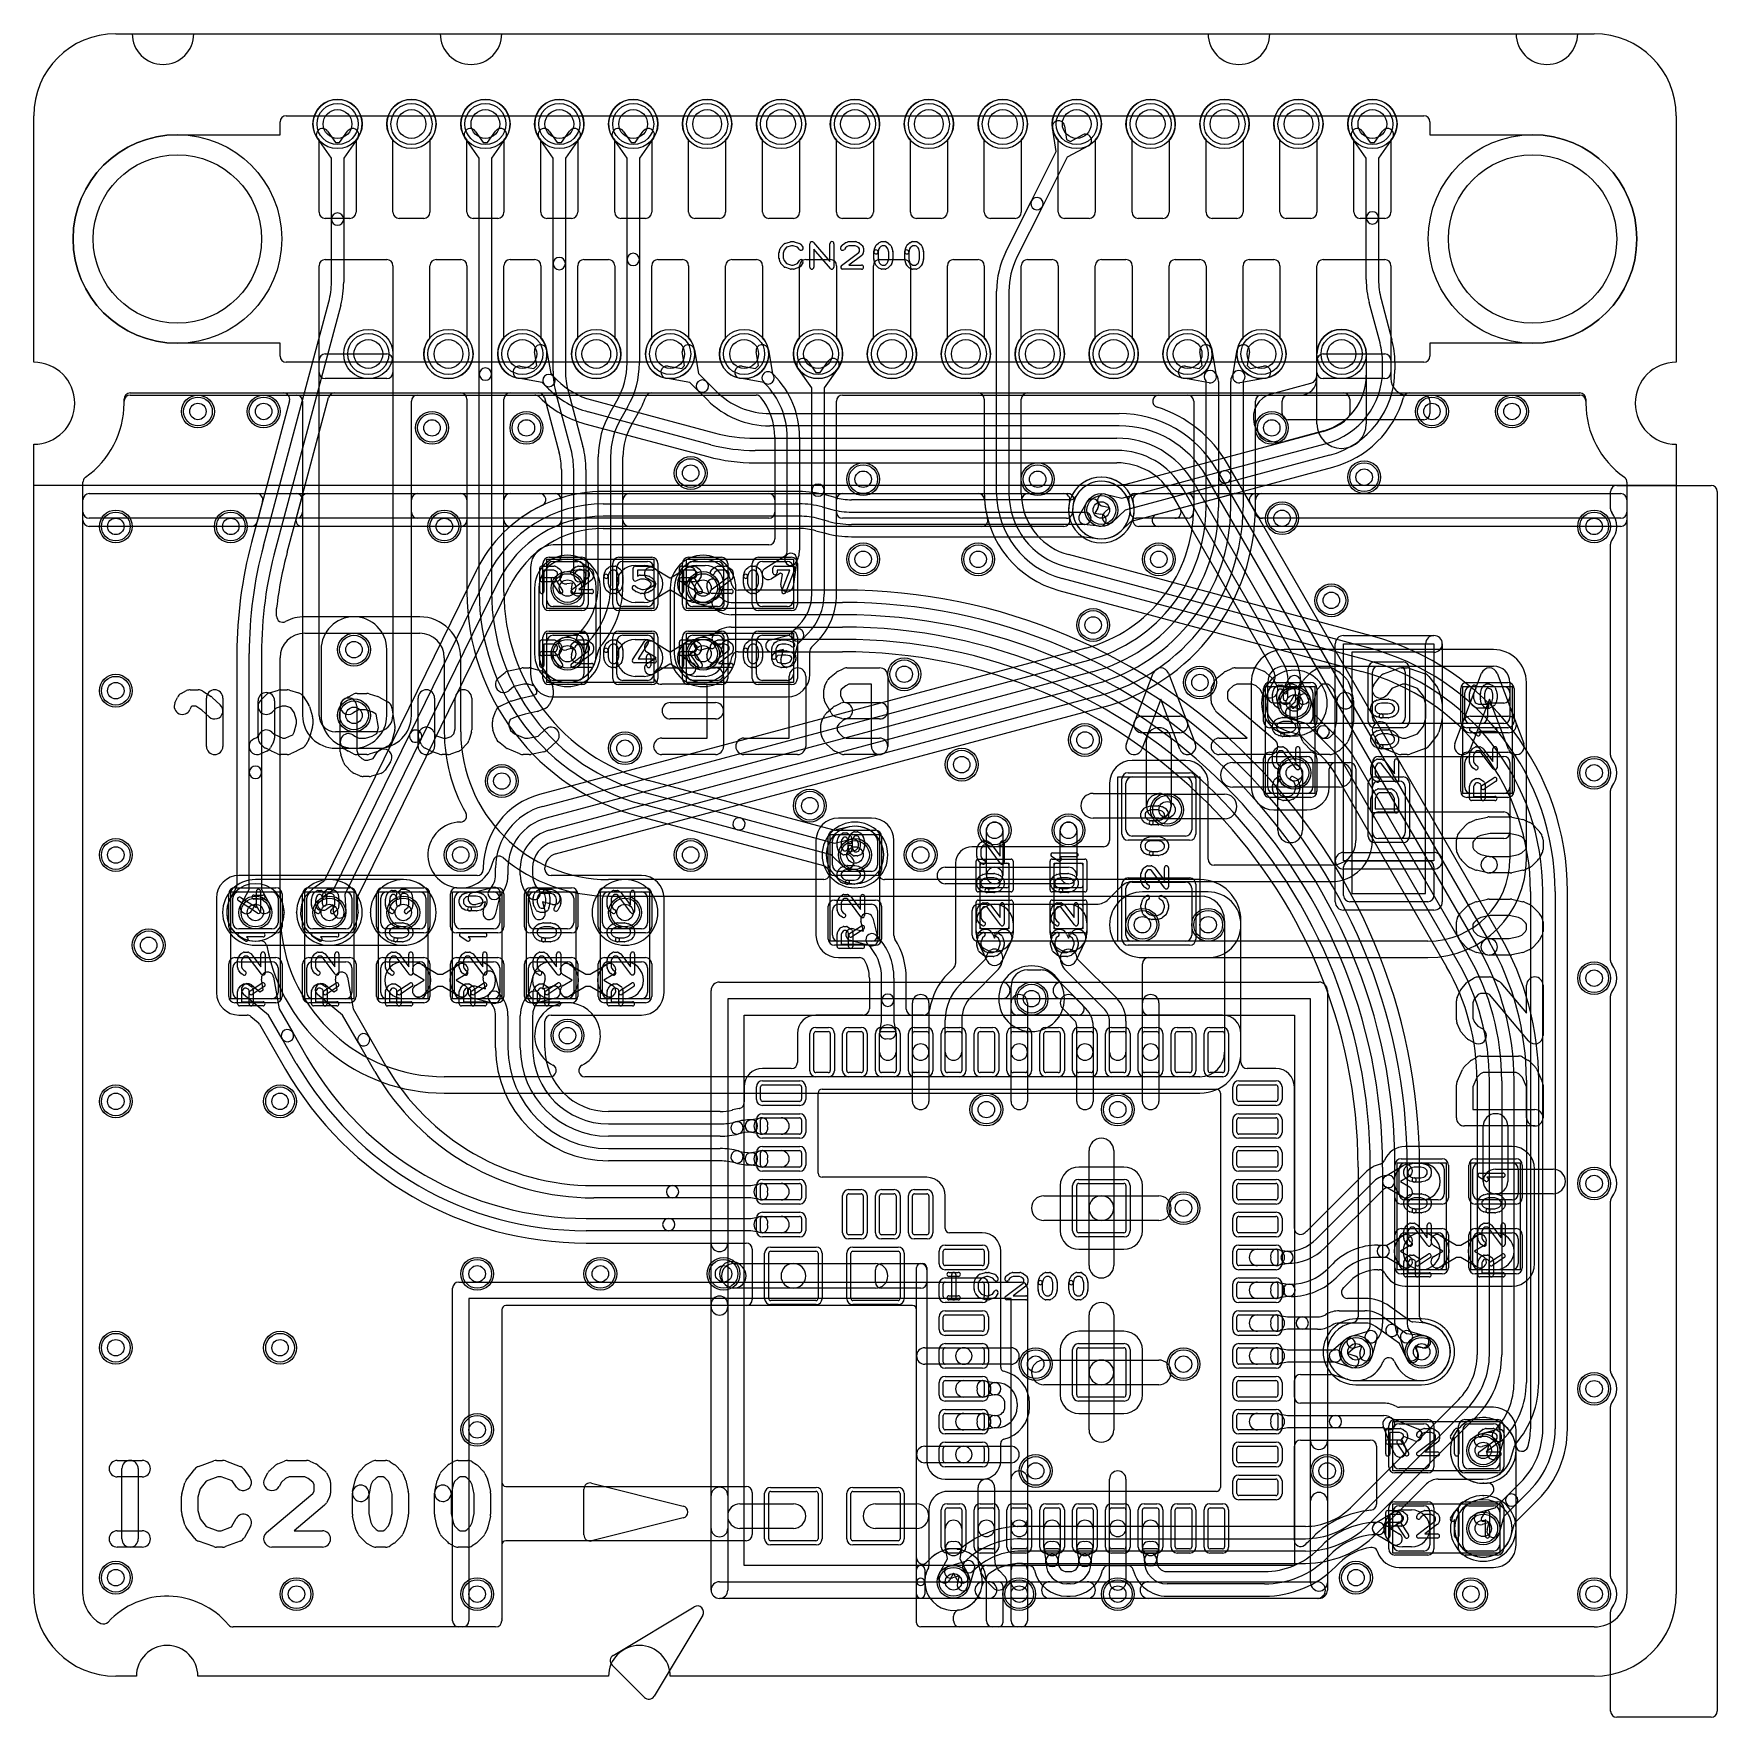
# Model space of a CAD drawing. Extents: x 0 to 20.5, y -0.5 to 20.
import ezdxf

# ---------------------------------------------------------------- set-up
doc = ezdxf.new("R2010")
doc.units = 0
for name, color, linetype in [('Hole', 1, 'CONTINUOUS'), ('L1', 3, 'CONTINUOUS'), ('L2', 3, 'CONTINUOUS'), ('L3', 3, 'CONTINUOUS'), ('L4', 3, 'CONTINUOUS'), ('MetalMask-A', 176, 'CONTINUOUS'), ('Outline', 7, 'CONTINUOUS'), ('PartsArea-A', 111, 'CONTINUOUS'), ('PartsArea-B', 111, 'CONTINUOUS'), ('PartsSilk-A', 221, 'CONTINUOUS'), ('PartsSilk-B', 221, 'CONTINUOUS'), ('Resist-A', 2, 'CONTINUOUS'), ('Resist-B', 2, 'CONTINUOUS'), ('Silk-A', 140, 'CONTINUOUS'), ('Silk-B', 140, 'CONTINUOUS')]:
    doc.layers.add(name, color=color, linetype=linetype)

msp = doc.modelspace()

# ---------------------------------------------------------------- linework, layer by layer
at = {"layer": 'Hole'}
for centre, radius in [((3.7, 18.9), 0.175), ((4.6, 18.9), 0.175), ((5.5, 18.9), 0.175), ((6.4, 18.9), 0.175), ((7.3, 18.9), 0.175), ((8.2, 18.9), 0.175), ((9.1, 18.9), 0.175), ((10, 18.9), 0.175), ((10.9, 18.9), 0.175), ((11.8, 18.9), 0.175), ((12.7, 18.9), 0.175), ((13.6, 18.9), 0.175), ((14.5, 18.9), 0.175), ((15.4, 18.9), 0.175), ((16.3, 18.9), 0.175), ((1.75, 17.5), 1.025), ((18.25, 17.5), 1.025), ((4.075, 16.1), 0.175), ((5.05, 16.1), 0.175), ((5.95, 16.1), 0.175), ((6.85, 16.1), 0.175), ((7.75, 16.1), 0.175), ((8.65, 16.1), 0.175), ((9.55, 16.1), 0.175), ((10.45, 16.1), 0.175), ((11.35, 16.1), 0.175), ((12.25, 16.1), 0.175), ((13.15, 16.1), 0.175), ((14.05, 16.1), 0.175), ((14.95, 16.1), 0.175), ((15.925, 16.1), 0.175), ((2, 15.4), 0.1), ((2.8, 15.4), 0.1), ((17.025, 15.4), 0.1), ((18, 15.4), 0.1), ((4.85, 15.2), 0.1), ((6, 15.2), 0.1), ((15.075, 15.2), 0.1), ((8, 14.65), 0.1), ((10.1, 14.575), 0.1), ((12.225, 14.575), 0.1), ((16.2, 14.6), 0.1), ((13, 14.2), 0.1), ((15.2, 14.1), 0.1), ((1, 14), 0.1), ((2.4, 14), 0.1), ((5, 14), 0.1), ((19, 14), 0.1), ((10.1, 13.6), 0.1), ((11.5, 13.6), 0.1), ((13.7, 13.6), 0.1), ((6.5, 13.25), 0.1), ((8.15, 13.25), 0.1), ((15.8, 13.1), 0.1), ((12.9, 12.8), 0.1), ((3.9, 12.5), 0.1), ((6.5, 12.45), 0.1), ((8.15, 12.45), 0.1), ((10.6, 12.2), 0.1), ((1, 12), 0.1), ((14.2, 12.1), 0.1), ((15.35, 11.85), 0.1), ((3.9, 11.7), 0.1), ((12.8, 11.4), 0.1), ((7.2, 11.3), 0.1), ((11.3, 11.1), 0.1), ((15.35, 11), 0.1), ((19, 11), 0.1), ((5.7, 10.9), 0.1), ((9.45, 10.6), 0.1), ((13.8, 10.55), 0.1), ((11.7, 10.3), 0.1), ((12.6, 10.3), 0.1), ((1, 10), 0.1), ((5.2, 10), 0.1), ((8, 10), 0.1), ((10, 10), 0.1), ((10.8, 10), 0.1), ((2.7, 9.3), 0.1), ((3.6, 9.3), 0.1), ((4.5, 9.3), 0.1), ((7.2, 9.3), 0.1), ((13.5, 9.15), 0.1), ((14.3, 9.15), 0.1), ((1.4, 8.9), 0.1), ((19, 8.5), 0.1), ((12.15, 8.25), 0.1), ((6.5, 7.8), 0.1), ((1, 7), 0.1), ((3, 7), 0.1), ((11.6, 6.9), 0.1), ((13.2, 6.9), 0.1), ((19, 6), 0.1), ((14, 5.7), 0.1), ((5.4, 4.9), 0.1), ((6.9, 4.9), 0.1), ((8.4, 4.9), 0.1), ((1, 4), 0.1), ((3, 4), 0.1), ((12.2, 3.8), 0.1), ((14, 3.8), 0.1), ((16.1, 3.95), 0.1), ((16.9, 3.95), 0.1), ((19, 3.5), 0.1), ((5.4, 3), 0.1), ((17.65, 2.75), 0.1), ((12.2, 2.5), 0.1), ((15.75, 2.5), 0.1), ((17.65, 1.8), 0.1), ((1, 1.2), 0.1), ((11.2, 1.15), 0.1), ((16.1, 1.2), 0.1), ((3.2, 1), 0.1), ((5.4, 1), 0.1), ((12, 1), 0.1), ((13.2, 1), 0.1), ((17.5, 1), 0.1), ((19, 1), 0.1)]:
    msp.add_circle(centre, radius, dxfattribs=at)
at = {"layer": 'L1'}
for p, q in [((3.475, 17.825), (3.475, 18.70157)), ((3.925, 18.70157), (3.925, 17.825)), ((4.375, 17.825), (4.375, 18.70157)), ((4.825, 18.70157), (4.825, 17.825)), ((5.275, 17.825), (5.275, 18.70157)), ((5.725, 18.70157), (5.725, 17.825)), ((6.175, 17.825), (6.175, 18.70157)), ((6.625, 18.70157), (6.625, 17.825)), ((7.075, 17.825), (7.075, 18.70157)), ((7.525, 18.70157), (7.525, 17.825)), ((7.975, 17.825), (7.975, 18.70157)), ((8.425, 18.70157), (8.425, 17.825)), ((8.875, 17.825), (8.875, 18.70157)), ((9.325, 18.70157), (9.325, 17.825)), ((9.775, 17.825), (9.775, 18.70157)), ((10.225, 18.70157), (10.225, 17.825)), ((10.675, 17.825), (10.675, 18.70157)), ((11.125, 18.70157), (11.125, 17.825)), ((11.575, 17.825), (11.575, 18.70157)), ((12.025, 18.70157), (12.025, 17.825)), ((12.475, 17.825), (12.475, 18.70157)), ((12.925, 18.70157), (12.925, 17.825)), ((13.375, 17.825), (13.375, 18.70157)), ((13.825, 18.70157), (13.825, 17.825)), ((14.275, 17.825), (14.275, 18.70157)), ((14.725, 18.70157), (14.725, 17.825)), ((15.175, 17.825), (15.175, 18.70157)), ((15.625, 18.70157), (15.625, 17.825)), ((16.075, 17.825), (16.075, 18.70157)), ((16.525, 18.70157), (16.525, 17.825)), ((3.85, 17.75), (3.55, 17.75)), ((4.75, 17.75), (4.45, 17.75)), ((5.65, 17.75), (5.35, 17.75)), ((6.55, 17.75), (6.25, 17.75)), ((7.45, 17.75), (7.15, 17.75)), ((8.35, 17.75), (8.05, 17.75)), ((9.25, 17.75), (8.95, 17.75)), ((10.15, 17.75), (9.85, 17.75)), ((11.05, 17.75), (10.75, 17.75)), ((11.95, 17.75), (11.65, 17.75)), ((12.85, 17.75), (12.55, 17.75)), ((13.75, 17.75), (13.45, 17.75)), ((14.65, 17.75), (14.35, 17.75)), ((15.55, 17.75), (15.25, 17.75)), ((16.45, 17.75), (16.15, 17.75)), ((3.55, 17.25), (4.3, 17.25)), ((4.9, 17.25), (5.2, 17.25)), ((5.8, 17.25), (6.1, 17.25)), ((6.7, 17.25), (7, 17.25)), ((7.6, 17.25), (7.9, 17.25)), ((8.5, 17.25), (8.8, 17.25)), ((9.4, 17.25), (9.7, 17.25)), ((10.3, 17.25), (10.6, 17.25)), ((11.2, 17.25), (11.5, 17.25)), ((12.1, 17.25), (12.4, 17.25)), ((13, 17.25), (13.3, 17.25)), ((13.9, 17.25), (14.2, 17.25)), ((14.8, 17.25), (15.1, 17.25)), ((15.7, 17.25), (16.45, 17.25)), ((3.475, 15.875), (3.475, 17.175)), ((4.375, 17.175), (4.375, 15.875)), ((4.825, 16.29843), (4.825, 17.175)), ((5.275, 17.175), (5.275, 16.29843)), ((5.725, 16.29843), (5.725, 17.175)), ((6.175, 17.175), (6.175, 16.29843)), ((6.625, 16.29843), (6.625, 17.175)), ((7.075, 17.175), (7.075, 16.29843)), ((7.525, 16.29843), (7.525, 17.175)), ((7.975, 17.175), (7.975, 16.29843)), ((8.425, 16.29843), (8.425, 17.175)), ((8.875, 17.175), (8.875, 16.29843)), ((9.325, 16.29843), (9.325, 17.175)), ((9.775, 17.175), (9.775, 16.29843)), ((10.225, 16.29843), (10.225, 17.175)), ((10.675, 17.175), (10.675, 16.29843)), ((11.125, 16.29843), (11.125, 17.175)), ((11.575, 17.175), (11.575, 16.29843)), ((12.025, 16.29843), (12.025, 17.175)), ((12.475, 17.175), (12.475, 16.29843)), ((12.925, 16.29843), (12.925, 17.175)), ((13.375, 17.175), (13.375, 16.29843)), ((13.825, 16.29843), (13.825, 17.175)), ((14.275, 17.175), (14.275, 16.29843)), ((14.725, 16.29843), (14.725, 17.175)), ((15.175, 17.175), (15.175, 16.29843)), ((15.625, 15.875), (15.625, 17.175)), ((16.525, 17.175), (16.525, 15.875)), ((3.475, 11.7), (3.475, 16.02503)), ((3.54997, 16.1), (4.30003, 16.1)), ((4.375, 16.02503), (4.375, 11.7)), ((8.82632, 15.95989), (8.79783, 16.12543)), ((8.94565, 16.15087), (8.99564, 15.86039)), ((9.42749, 16.01345), (9.5244, 15.87625)), ((9.5756, 15.87625), (9.67251, 16.01345)), ((14.22632, 15.95989), (14.19783, 16.12544)), ((14.34565, 16.15088), (14.39967, 15.83696)), ((14.60033, 15.83696), (14.65435, 16.15088)), ((14.80217, 16.12544), (14.77368, 15.95989)), ((15.625, 15.8), (15.625, 16.02503)), ((15.69997, 16.1), (16.45003, 16.1)), ((16.525, 16.02503), (16.525, 15.8)), ((4.3, 15.8), (3.55, 15.8)), ((8.8896, 15.75436), (8.59913, 15.80435)), ((8.62457, 15.95217), (8.7901, 15.92368)), ((8.7901, 15.92368), (8.82632, 15.95989)), ((8.99445, 15.86161), (9.01013, 15.84593)), ((9.475, 15.68619), (9.30497, 15.92691)), ((9.5244, 15.87625), (9.5756, 15.87625)), ((9.79503, 15.92691), (9.625, 15.68619)), ((14.31304, 15.75033), (13.99912, 15.80435)), ((14.02456, 15.95217), (14.19011, 15.92368)), ((14.19011, 15.92368), (14.22632, 15.95989)), ((15.00088, 15.80435), (14.68696, 15.75033)), ((14.77368, 15.95989), (14.80989, 15.92368)), ((14.80989, 15.92368), (14.97544, 15.95217)), ((16.45, 15.8), (15.7, 15.8)), ((1.17497, 15.6), (3.19999, 15.6)), ((4.67497, 15.59996), (8.79506, 15.59996)), ((8.90406, 15.73986), (8.88841, 15.75551)), ((9.475, 14.44177), (9.475, 15.68619)), ((9.625, 15.68619), (9.625, 14.44177)), ((9.85001, 15.59996), (14.04999, 15.59996)), ((14.275, 14.2326), (14.275, 15.76572)), ((14.425, 15.76572), (14.425, 14.2326)), ((14.575, 14.23261), (14.575, 15.76572)), ((14.725, 15.76572), (14.725, 14.23261)), ((14.95001, 15.59996), (18.82503, 15.59996)), ((15.27497, 15.6), (15.425, 15.6)), ((16.725, 15.6), (16.92503, 15.6)), ((1.1, 15.5), (1.1, 15.52503)), ((3.27496, 15.52503), (3.27496, 14.17497)), ((4.6, 14.17497), (4.6, 15.52499)), ((9.77504, 14.17497), (9.77504, 15.52499)), ((14.12496, 15.52499), (14.12496, 14.2326)), ((14.87504, 14.23261), (14.87504, 15.52499)), ((15.2, 15.37497), (15.2, 15.52503)), ((17, 15.52503), (17, 15.37497)), ((18.9, 15.52499), (18.9, 15.5)), ((16.92503, 15.3), (15.27497, 15.3)), ((9.02496, 15.08579), (9.02496, 14.17497)), ((9.175, 13.70944), (9.175, 15.08578)), ((9.325, 15.08578), (9.325, 13.70944)), ((19.39208, 14.57178), (19.39209, 14.57176)), ((0.6, 14.175), (0.6, 14.53823)), ((0.67497, 14.4), (3.19999, 14.4)), ((4.67501, 14.4), (8.94999, 14.4)), ((9.475, 13.17353), (9.475, 14.44177)), ((9.625, 14.44177), (9.625, 13.17353)), ((9.85001, 14.4), (12.5938, 14.4)), ((13.4062, 14.4), (14.04999, 14.4)), ((14.95004, 14.4), (19.325, 14.4)), ((19.4, 14.53823), (19.4, 14.175)), ((0.6, 1), (0.6, 14.32503)), ((3.27496, 14.32503), (3.27496, 11.7)), ((4.60004, 11.7), (4.60004, 14.32503)), ((9.02496, 14.32503), (9.02496, 13.85001)), ((9.77504, 13.17353), (9.77504, 14.32503)), ((14.12496, 14.32503), (14.12496, 14.2326)), ((14.87504, 14.23261), (14.87504, 14.325)), ((19.4, 14.325), (19.4, 1)), ((3.19999, 14.1), (0.675, 14.1)), ((8.94999, 14.1), (4.67497, 14.1)), ((12.57573, 14.1), (9.85001, 14.1)), ((14.04901, 14.1), (13.42427, 14.1)), ((19.325, 14.1), (14.94937, 14.1)), ((8.94999, 13.77504), (6.325, 13.77504)), ((6.325, 13.575), (6.625, 13.575)), ((7.175, 13.575), (7.475, 13.575)), ((8.025, 13.575), (8.325, 13.575)), ((8.875, 13.575), (9.175, 13.575)), ((8.90446, 13.48999), (9.17767, 13.66332)), ((9.16482, 13.65302), (9.15477, 13.64056)), ((9.29214, 13.58973), (9.24788, 13.26922)), ((9.28095, 13.55944), (9.27088, 13.54696)), ((6.04996, 13.5), (6.04996, 12.2)), ((6.25, 13.1), (6.25, 13.5)), ((6.7, 13.5), (6.7, 13.1)), ((7.1, 13.1), (7.1, 13.5)), ((7.325, 13.525), (7.43461, 13.525)), ((7.58085, 13.3), (7.47308, 13.36438)), ((7.55, 13.5), (7.55, 13.1)), ((7.55, 13.49316), (7.7478, 13.375)), ((7.7478, 13.375), (7.7522, 13.375)), ((7.7522, 13.375), (7.95, 13.49316)), ((8.02692, 13.36438), (7.91915, 13.3)), ((7.95, 13.1), (7.95, 13.5)), ((8.06539, 13.525), (8.175, 13.525)), ((8.4, 13.5), (8.4, 13.1)), ((8.8, 13.1), (8.8, 13.5)), ((9.09415, 13.43269), (8.98482, 13.36333)), ((9.11701, 13.41799), (9.09415, 13.43269)), ((9.0993, 13.28974), (9.11701, 13.41799)), ((9.25, 13.5), (9.25, 13.1)), ((7.47308, 13.23562), (7.58085, 13.3)), ((7.7478, 13.225), (7.55, 13.10684)), ((7.7522, 13.225), (7.7478, 13.225)), ((7.95, 13.10684), (7.7522, 13.225)), ((7.91915, 13.3), (8.02692, 13.23562)), ((6.625, 13.025), (6.325, 13.025)), ((7.475, 13.025), (7.175, 13.025)), ((7.43461, 13.075), (7.325, 13.075)), ((8.325, 13.025), (8.025, 13.025)), ((8.175, 13.075), (8.06539, 13.075)), ((9.175, 13.025), (8.875, 13.025)), ((9.19344, 12.6745), (9.25001, 12.73107)), ((9.25001, 12.73107), (9.32123, 12.80229)), ((12.8094, 12.51812), (6.16059, 10.73658)), ((6.25, 12.2), (6.25, 12.6)), ((6.325, 12.675), (6.625, 12.675)), ((6.7, 12.6), (6.7, 12.2)), ((7.1, 12.2), (7.1, 12.6)), ((7.175, 12.675), (7.475, 12.675)), ((7.325, 12.625), (7.43461, 12.625)), ((7.55, 12.6), (7.55, 12.2)), ((7.55, 12.59316), (7.7478, 12.475)), ((7.7522, 12.475), (7.95, 12.59316)), ((7.95, 12.2), (7.95, 12.6)), ((8.025, 12.675), (8.325, 12.675)), ((8.06539, 12.625), (8.175, 12.625)), ((8.4, 12.6), (8.4, 12.2)), ((8.8, 12.2), (8.8, 12.6)), ((8.875, 12.675), (9.175, 12.675)), ((8.97001, 12.61818), (9.19344, 12.6745)), ((9.2995, 12.56844), (9.24318, 12.34501)), ((9.25, 12.6), (9.25, 12.2)), ((9.35607, 12.62501), (9.2995, 12.56844)), ((9.4273, 12.69622), (9.35607, 12.62501)), ((9.472, 12.52874), (9.53339, 12.59013)), ((6.19942, 10.59165), (12.84823, 12.37319)), ((7.58085, 12.4), (7.47308, 12.46438)), ((7.47308, 12.33562), (7.58085, 12.4)), ((7.7478, 12.325), (7.55, 12.20684)), ((7.7478, 12.475), (7.7522, 12.475)), ((7.7522, 12.325), (7.7478, 12.325)), ((7.95, 12.20684), (7.7522, 12.325)), ((8.02692, 12.46438), (7.91915, 12.4)), ((7.91915, 12.4), (8.02692, 12.33562)), ((9.1284, 12.5034), (9.00667, 12.47272)), ((9.09772, 12.38167), (9.1284, 12.5034)), ((9.45004, 12.2), (9.45004, 12.47573)), ((17.775, 12.50004), (15.225, 12.50004)), ((15.225, 12.3), (17.775, 12.3)), ((16.375, 12.3), (16.625, 12.3)), ((12.88705, 12.2283), (6.23824, 10.44676)), ((6.625, 12.125), (6.325, 12.125)), ((7.475, 12.125), (7.175, 12.125)), ((7.43461, 12.175), (7.325, 12.175)), ((8.325, 12.125), (8.025, 12.125)), ((8.175, 12.175), (8.06539, 12.175)), ((9.175, 12.125), (8.875, 12.125)), ((14.82496, 12.1), (14.82496, 10.825)), ((15.025, 11.92497), (15.025, 12.1)), ((16.3, 11.675), (16.3, 12.225)), ((16.7, 12.225), (16.7, 11.675)), ((17.975, 12.1), (17.975, 11.92497)), ((18.17504, 9.95), (18.17504, 12.1)), ((6.27706, 10.30188), (12.92587, 12.08342)), ((12.96469, 11.93854), (6.31588, 10.157)), ((6.325, 11.92496), (9.175, 11.92496)), ((15.025, 11.675), (15.025, 11.975)), ((15.1, 12.05), (15.5, 12.05)), ((15.575, 11.975), (15.575, 11.675)), ((17.425, 11.675), (17.425, 11.975)), ((17.5, 12.05), (17.9, 12.05)), ((17.975, 11.975), (17.975, 11.675)), ((6.35473, 10.01207), (13.00352, 11.79361)), ((15.3, 11.85), (15.09997, 11.85)), ((15.3, 11.67497), (15.3, 11.85)), ((17.90003, 11.85), (17.7, 11.85)), ((17.7, 11.85), (17.7, 11.67497)), ((4.175, 11.5), (3.675, 11.5)), ((15.5, 11.6), (15.1, 11.6)), ((17.62503, 11.6), (15.37497, 11.6)), ((16.625, 11.6), (16.375, 11.6)), ((17.9, 11.6), (17.5, 11.6)), ((3.675, 11.29996), (4.2, 11.29996)), ((13.55, 10.59), (13.55, 11.4)), ((13.85, 11.4), (13.85, 10.59)), ((14.025, 11.15004), (13.375, 11.15004)), ((14.6, 11.125), (15.3, 11.125)), ((15.025, 10.825), (15.025, 11.125)), ((15.1, 11.2), (15.5, 11.2)), ((15.3, 11.125), (15.9, 11.125)), ((15.575, 11.125), (15.575, 10.825)), ((15.85004, 11.125), (16.02496, 11.125)), ((16.3, 10.27497), (16.3, 11.12503)), ((16.37497, 11.2), (17.90003, 11.2)), ((17.425, 10.825), (17.425, 11.125)), ((17.5, 11.2), (17.9, 11.2)), ((17.975, 11.12503), (17.975, 10.27497)), ((17.975, 11.125), (17.975, 10.825)), ((13.09996, 10.875), (13.09996, 10.17504)), ((13.3, 10.305), (13.3, 10.875)), ((13.375, 10.95), (14.025, 10.95)), ((14.1, 10.875), (14.1, 10.305)), ((14.30004, 9.95004), (14.30004, 10.875)), ((15.15, 10.3), (15.15, 10.975)), ((15.45, 10.975), (15.45, 10.3)), ((15.77504, 10.825), (15.77504, 11.05)), ((16.09996, 11.05), (16.09996, 10.175)), ((16.375, 10.9), (16.625, 10.9)), ((12.9, 10.75), (13.7, 10.75)), ((13.7, 10.74), (14.5, 10.74)), ((15.3, 10.825), (14.6, 10.825)), ((15.5, 10.75), (15.1, 10.75)), ((15.9, 10.825), (15.3, 10.825)), ((16.3, 10.275), (16.3, 10.825)), ((16.7, 10.825), (16.7, 10.275)), ((17.9, 10.75), (17.5, 10.75)), ((15.1, 10.54996), (15.5, 10.54996)), ((16.37497, 10.525), (17.90003, 10.525)), ((10.2, 10.45004), (9.8, 10.45004)), ((9.8, 10.25), (10.2, 10.25)), ((11.6, 9.75), (11.6, 10.3)), ((11.8, 10.3), (11.8, 9.75)), ((12.5, 9.75), (12.5, 10.3)), ((12.7, 10.3), (12.7, 9.75)), ((13.7, 10.45), (12.9, 10.45)), ((14.5, 10.44), (13.7, 10.44)), ((16.3, 10.175), (16.3, 10.45003)), ((17.975, 10.45003), (17.975, 9.95)), ((9.52496, 10.175), (9.52496, 9.025)), ((9.725, 9.875), (9.725, 10.175)), ((10.275, 10.175), (10.275, 9.875)), ((10.47504, 9.025), (10.47504, 10.175)), ((13.02496, 10.10004), (11.42496, 10.10004)), ((14.025, 10.23), (13.375, 10.23)), ((17.90003, 10.2), (16.37497, 10.2)), ((16.625, 10.2), (16.375, 10.2)), ((5.47496, 9.84306), (5.47496, 9.82501)), ((5.625, 9.75677), (5.625, 9.84306)), ((5.775, 9.84306), (5.775, 9.75677)), ((5.925, 9.75677), (5.925, 9.84307)), ((6.075, 9.84307), (6.075, 9.75677)), ((6.22504, 9.82504), (6.22504, 9.84309)), ((11.1, 9.85), (11.7, 9.85)), ((11.22496, 9.90004), (11.22496, 8.68035)), ((11.525, 9.625), (11.525, 9.875)), ((11.55, 9.9), (11.85, 9.9)), ((11.7, 9.85), (12.6, 9.85)), ((11.875, 9.875), (11.875, 9.625)), ((12.425, 9.625), (12.425, 9.875)), ((12.45, 9.9), (12.75, 9.9)), ((12.775, 9.875), (12.775, 9.625)), ((15.8, 9.87504), (14.37504, 9.87504)), ((5.39999, 9.75004), (2.5, 9.75004)), ((7.4, 9.75004), (6.30004, 9.75004)), ((10.2, 9.8), (9.8, 9.8)), ((11.7, 9.65), (11.1, 9.65)), ((12.6, 9.65), (11.7, 9.65)), ((13.375, 9.67), (14.025, 9.67)), ((13.38284, 9.675), (15.8, 9.675)), ((2.22496, 9.475), (2.22496, 8.325)), ((2.425, 9.175), (2.425, 9.475)), ((2.5, 9.55), (2.9, 9.55)), ((2.975, 9.475), (2.975, 9.175)), ((3.325, 9.175), (3.325, 9.475)), ((3.4, 9.55), (3.8, 9.55)), ((3.875, 9.475), (3.875, 9.175)), ((4.225, 9.175), (4.225, 9.475)), ((4.3, 9.55), (4.7, 9.55)), ((4.775, 9.475), (4.775, 9.175)), ((5.125, 9.175), (5.125, 9.475)), ((5.2, 9.55), (5.6, 9.55)), ((5.34501, 9.54318), (5.58849, 9.60455)), ((5.55379, 9.58485), (5.55379, 9.58487)), ((5.67955, 9.51349), (5.61818, 9.27001)), ((5.675, 9.475), (5.675, 9.175)), ((6.08182, 9.27001), (6.02045, 9.51349)), ((6.025, 9.175), (6.025, 9.475)), ((6.1, 9.55), (6.5, 9.55)), ((6.11151, 9.60455), (6.35499, 9.54318)), ((6.14621, 9.58487), (6.14621, 9.58485)), ((6.575, 9.475), (6.575, 9.175)), ((6.925, 9.175), (6.925, 9.475)), ((7, 9.55), (7.4, 9.55)), ((7.475, 9.475), (7.475, 9.175)), ((7.67504, 8.325), (7.67504, 9.475)), ((11.85, 9.6), (11.55, 9.6)), ((12.75, 9.6), (12.45, 9.6)), ((13.08358, 9.45858), (13.24142, 9.61642)), ((13.3, 9.025), (13.3, 9.595)), ((14.1, 9.595), (14.1, 9.025)), ((5.5034, 9.4284), (5.38167, 9.39772)), ((5.47272, 9.30667), (5.5034, 9.4284)), ((6.31833, 9.39772), (6.1966, 9.4284)), ((6.1966, 9.4284), (6.22728, 9.30667)), ((9.725, 9.025), (9.725, 9.325)), ((9.8, 9.4), (10.2, 9.4)), ((10.21818, 9.22999), (10.27955, 8.98651)), ((10.275, 9.325), (10.275, 9.025)), ((11.425, 9.025), (11.425, 9.325)), ((11.5, 9.4), (12.94216, 9.4)), ((11.525, 9.125), (11.525, 9.375)), ((11.55, 9.4), (11.85, 9.4)), ((11.875, 9.375), (11.875, 9.125)), ((12.425, 9.125), (12.425, 9.375)), ((12.45, 9.4), (12.75, 9.4)), ((12.775, 9.375), (12.775, 9.125)), ((2.9, 9.1), (2.5, 9.1)), ((3.8, 9.1), (3.4, 9.1)), ((4.7, 9.1), (4.3, 9.1)), ((5.6, 9.1), (5.2, 9.1)), ((6.5, 9.1), (6.1, 9.1)), ((7.4, 9.1), (7, 9.1)), ((9.98167, 9.10228), (10.1034, 9.0716)), ((10.1034, 9.0716), (10.07272, 9.19333)), ((11.475, 9.04616), (11.475, 9.175)), ((11.85, 9.1), (11.55, 9.1)), ((11.6774, 9.03548), (11.7, 8.98767)), ((11.7, 8.98767), (11.7226, 9.03548)), ((11.925, 9.175), (11.925, 9.04616)), ((12.375, 9.04616), (12.375, 9.175)), ((12.75, 9.1), (12.45, 9.1)), ((12.5774, 9.03548), (12.6, 8.98767)), ((12.6, 8.98767), (12.6226, 9.03548)), ((12.825, 9.175), (12.825, 9.04616)), ((10.2, 8.95), (9.8, 8.95)), ((10.18849, 8.89545), (9.94501, 8.95682)), ((11.60959, 8.71093), (11.49658, 8.95)), ((16.975, 8.95), (11.5, 8.95)), ((11.90342, 8.95), (11.79041, 8.71093)), ((12.50959, 8.71093), (12.39658, 8.95)), ((12.80342, 8.95), (12.69041, 8.71093)), ((14.025, 8.95), (13.375, 8.95)), ((2.425, 8.325), (2.425, 8.625)), ((2.5, 8.7), (2.9, 8.7)), ((2.975, 8.625), (2.975, 8.325)), ((3.325, 8.325), (3.325, 8.625)), ((3.4, 8.7), (3.8, 8.7)), ((3.875, 8.625), (3.875, 8.325)), ((4.225, 8.325), (4.225, 8.625)), ((4.3, 8.7), (4.7, 8.7)), ((4.5, 8.7), (4.60961, 8.7)), ((4.725, 8.66816), (4.9228, 8.55)), ((4.775, 8.625), (4.775, 8.325)), ((4.9772, 8.55), (5.175, 8.66816)), ((5.125, 8.325), (5.125, 8.625)), ((5.2, 8.7), (5.6, 8.7)), ((5.29039, 8.7), (5.4, 8.7)), ((5.675, 8.625), (5.675, 8.325)), ((6.025, 8.325), (6.025, 8.625)), ((6.1, 8.7), (6.5, 8.7)), ((6.3, 8.7), (6.40961, 8.7)), ((6.525, 8.66816), (6.7228, 8.55)), ((6.575, 8.625), (6.575, 8.325)), ((6.7772, 8.55), (6.975, 8.66816)), ((6.925, 8.325), (6.925, 8.625)), ((7, 8.7), (7.4, 8.7)), ((7.09039, 8.7), (7.2, 8.7)), ((7.475, 8.625), (7.475, 8.325)), ((9.8, 8.74996), (10.05551, 8.74996)), ((11.20244, 8.62676), (11.13429, 8.55861)), ((11.27574, 8.41716), (11.59134, 8.73277)), ((12.70866, 8.73276), (13.18284, 8.25858)), ((13.5, 8.12504), (13.5, 8.67496)), ((13.575, 8.74996), (16.975, 8.74996)), ((2.65207, 8.41732), (2.75371, 8.33283)), ((2.79626, 8.3574), (2.77392, 8.48767)), ((2.92176, 8.51303), (2.98816, 8.12589)), ((3.55207, 8.41732), (3.65371, 8.33283)), ((3.69626, 8.3574), (3.67392, 8.48767)), ((3.82176, 8.51303), (3.88815, 8.12589)), ((4.75585, 8.475), (4.64808, 8.53938)), ((4.64808, 8.41062), (4.75585, 8.475)), ((4.9228, 8.55), (4.9772, 8.55)), ((5.25192, 8.53938), (5.14415, 8.475)), ((5.14415, 8.475), (5.25192, 8.41062)), ((5.5034, 8.3716), (5.47272, 8.49333)), ((5.61818, 8.52999), (5.67955, 8.28651)), ((6.02045, 8.28651), (6.08182, 8.52999)), ((6.22728, 8.49333), (6.1966, 8.3716)), ((6.55585, 8.475), (6.44808, 8.53938)), ((6.44808, 8.41062), (6.55585, 8.475)), ((6.7228, 8.55), (6.7772, 8.55)), ((7.05192, 8.53938), (6.94415, 8.475)), ((6.94415, 8.475), (7.05192, 8.41062)), ((10.17496, 8.50182), (10.17496, 8.12504)), ((10.325, 8.23129), (10.325, 8.50182)), ((10.475, 8.50182), (10.475, 8.23129)), ((10.62504, 8.124), (10.62504, 8.50182)), ((11.73275, 8.59134), (11.41716, 8.27574)), ((12.1, 8.6), (12.26354, 8.6)), ((12.40496, 8.54142), (12.76837, 8.17802)), ((13.04142, 8.11716), (12.56724, 8.59134)), ((2.9, 8.25), (2.5, 8.25)), ((2.85826, 8.05088), (2.55619, 8.30196)), ((2.75371, 8.33283), (2.79626, 8.3574)), ((3.8, 8.25), (3.4, 8.25)), ((3.75826, 8.05088), (3.45619, 8.30196)), ((3.65371, 8.33283), (3.69626, 8.3574)), ((4.7, 8.25), (4.3, 8.25)), ((4.60961, 8.25), (4.5, 8.25)), ((4.9228, 8.4), (4.725, 8.28184)), ((4.9772, 8.4), (4.9228, 8.4)), ((5.175, 8.28184), (4.9772, 8.4)), ((5.6, 8.25), (5.2, 8.25)), ((5.4, 8.25), (5.29039, 8.25)), ((5.58849, 8.19545), (5.34501, 8.25682)), ((5.38167, 8.40228), (5.5034, 8.3716)), ((6.5, 8.25), (6.1, 8.25)), ((6.35499, 8.25682), (6.11151, 8.19545)), ((6.1966, 8.3716), (6.31833, 8.40228)), ((6.40961, 8.25), (6.3, 8.25)), ((6.7228, 8.4), (6.525, 8.28184)), ((6.7772, 8.4), (6.7228, 8.4)), ((6.975, 8.28184), (6.7772, 8.4)), ((7.4, 8.25), (7, 8.25)), ((7.2, 8.25), (7.09039, 8.25)), ((10.325, 7.96805), (10.325, 8.23129)), ((10.475, 8.23129), (10.475, 7.96805)), ((10.7, 7.6), (10.7, 8.2)), ((10.9, 8.2), (10.9, 7.6)), ((11.9, 8.12501), (11.9, 8.4)), ((11.9, 7.6), (11.9, 8.2)), ((12.1, 8.2), (12.1, 7.6)), ((12.67071, 8.27071), (12.81213, 8.12929)), ((13.5, 7.6), (13.5, 8.2)), ((13.7, 8.2), (13.7, 7.6)), ((2.5, 8.04996), (2.59755, 8.04996)), ((2.64547, 8.03264), (2.7314, 7.96121)), ((3.02475, 7.7625), (2.85826, 8.05088)), ((2.98816, 8.12589), (3.15465, 7.8375)), ((3.95362, 7.7125), (3.75826, 8.05088)), ((3.88815, 8.12589), (4.08352, 7.7875)), ((5.625, 7.65), (5.625, 8.04323)), ((5.775, 8.04323), (5.775, 7.65)), ((5.925, 7.65), (5.925, 8.04323)), ((6.075, 8.04323), (6.075, 7.65)), ((6.30004, 8.04996), (7.4, 8.04996)), ((10.09996, 8.05004), (9.525, 8.05004)), ((10.835, 8.05004), (10.725, 8.05004)), ((12.71536, 8.05004), (11.97497, 8.05004)), ((12.67071, 7.98787), (12.52929, 8.12929)), ((14.475, 8.05004), (13.575, 8.05004)), ((2.74893, 7.94012), (3.06808, 7.38748)), ((3.15465, 7.8375), (3.32786, 7.5375)), ((6.22504, 7.65), (6.22504, 7.97496)), ((9.29996, 7.825), (9.29996, 7.47504)), ((9.5, 7.375), (9.5, 7.825)), ((9.525, 7.85), (9.675, 7.85)), ((9.7, 7.825), (9.7, 7.375)), ((9.9, 7.375), (9.9, 7.825)), ((9.925, 7.85), (10.075, 7.85)), ((10.1, 7.825), (10.1, 7.375)), ((10.3, 7.6), (10.3, 7.83077)), ((10.3, 7.375), (10.3, 7.825)), ((10.30187, 7.85), (10.325, 7.96805)), ((10.325, 7.85), (10.475, 7.85)), ((10.475, 7.96805), (10.49813, 7.85)), ((10.5, 7.83077), (10.5, 7.6)), ((10.5, 7.825), (10.5, 7.375)), ((10.7, 7.375), (10.7, 7.825)), ((10.725, 7.85), (10.875, 7.85)), ((10.9, 7.825), (10.9, 7.375)), ((11.1, 7.6), (11.1, 7.99289)), ((11.1, 7.375), (11.1, 7.825)), ((11.125, 7.85), (11.275, 7.85)), ((11.3, 7.99289), (11.3, 7.6)), ((11.3, 7.825), (11.3, 7.375)), ((11.5, 7.375), (11.5, 7.825)), ((11.525, 7.85), (11.675, 7.85)), ((11.7, 7.825), (11.7, 7.375)), ((11.9, 7.375), (11.9, 7.825)), ((11.925, 7.85), (12.075, 7.85)), ((12.1, 7.825), (12.1, 7.375)), ((12.3, 7.375), (12.3, 7.825)), ((12.325, 7.85), (12.475, 7.85)), ((12.5, 7.825), (12.5, 7.375)), ((12.7, 7.6), (12.7, 7.91716)), ((12.7, 7.375), (12.7, 7.825)), ((12.725, 7.85), (12.875, 7.85)), ((12.9, 7.91716), (12.9, 7.6)), ((12.9, 7.825), (12.9, 7.375)), ((13.1, 7.6), (13.1, 7.97574)), ((13.1, 7.375), (13.1, 7.825)), ((13.125, 7.85), (13.275, 7.85)), ((13.3, 7.97574), (13.3, 7.6)), ((13.3, 7.825), (13.3, 7.375)), ((13.5, 7.375), (13.5, 7.825)), ((13.525, 7.85), (13.675, 7.85)), ((13.7, 7.825), (13.7, 7.375)), ((13.9, 7.375), (13.9, 7.825)), ((13.925, 7.85), (14.075, 7.85)), ((14.1, 7.825), (14.1, 7.375)), ((14.3, 7.375), (14.3, 7.825)), ((14.325, 7.85), (14.475, 7.85)), ((14.5, 7.825), (14.5, 7.375)), ((14.70004, 7.47504), (14.70004, 7.825)), ((3.19796, 7.4625), (3.02475, 7.7625)), ((4.1557, 7.36249), (3.95362, 7.7125)), ((4.08352, 7.7875), (4.2856, 7.43749)), ((10.7, 7), (10.7, 7.6)), ((10.9, 7.6), (10.9, 7)), ((11.9, 7), (11.9, 7.6)), ((12.1, 7.6), (12.1, 7)), ((12.7, 7), (12.7, 7.6)), ((12.9, 7.6), (12.9, 7)), ((13.5, 7), (13.5, 7.6)), ((13.7, 7.6), (13.7, 7)), ((9.22496, 7.40004), (8.875, 7.40004)), ((15.125, 7.40004), (14.77504, 7.40004)), ((8.64996, 7.175), (8.64996, 7.025)), ((8.85, 7.025), (8.85, 7.175)), ((8.875, 7.2), (9.325, 7.2)), ((9.35, 7.175), (9.35, 7.025)), ((9.675, 7.35), (9.525, 7.35)), ((10.075, 7.35), (9.925, 7.35)), ((10.475, 7.35), (10.325, 7.35)), ((10.875, 7.35), (10.725, 7.35)), ((11.275, 7.35), (11.125, 7.35)), ((11.675, 7.35), (11.525, 7.35)), ((12.075, 7.35), (11.925, 7.35)), ((12.475, 7.35), (12.325, 7.35)), ((12.875, 7.35), (12.725, 7.35)), ((13.275, 7.35), (13.125, 7.35)), ((13.675, 7.35), (13.525, 7.35)), ((14.075, 7.35), (13.925, 7.35)), ((14.475, 7.35), (14.325, 7.35)), ((14.65, 7.025), (14.65, 7.175)), ((14.675, 7.2), (15.125, 7.2)), ((15.15, 7.175), (15.15, 7.025)), ((15.35004, 5.45388), (15.35004, 7.175)), ((9.325, 7), (8.875, 7)), ((9.55004, 6.12501), (9.55004, 7.09999)), ((9.60001, 7.14996), (14.39999, 7.14996)), ((14.44996, 7.09999), (14.44996, 2.30001)), ((15.125, 7), (14.675, 7)), ((8.35946, 6.87504), (7, 6.87504)), ((8.72481, 6.7736), (8.85, 6.79813)), ((8.85, 6.625), (8.85, 6.775)), ((8.86923, 6.8), (9.1, 6.8)), ((8.875, 6.8), (9.325, 6.8)), ((9.35, 6.775), (9.35, 6.625)), ((14.65, 6.625), (14.65, 6.775)), ((14.675, 6.8), (15.125, 6.8)), ((15.15, 6.775), (15.15, 6.625)), ((7, 6.725), (8.35946, 6.725)), ((8.35946, 6.575), (7, 6.575)), ((8.85, 6.60187), (8.72481, 6.6264)), ((9.1, 6.6), (8.86923, 6.6)), ((9.325, 6.6), (8.875, 6.6)), ((15.125, 6.6), (14.675, 6.6)), ((17.65, 6.025), (17.65, 6.7)), ((17.95, 6.7), (17.95, 6.025)), ((7, 6.425), (8.35943, 6.425)), ((8.72481, 6.3736), (8.85, 6.39813)), ((8.85, 6.225), (8.85, 6.375)), ((8.86923, 6.4), (9.1, 6.4)), ((8.875, 6.4), (9.325, 6.4)), ((9.35, 6.375), (9.35, 6.225)), ((12.85, 5.7), (12.85, 6.4)), ((13.15, 6.4), (13.15, 5.7)), ((14.65, 6.225), (14.65, 6.375)), ((14.675, 6.4), (15.125, 6.4)), ((15.15, 6.375), (15.15, 6.225)), ((18, 6.45004), (16.7, 6.45004)), ((8.35943, 6.275), (7, 6.275)), ((8.85, 6.20187), (8.72481, 6.2264)), ((9.1, 6.2), (8.86923, 6.2)), ((9.325, 6.2), (8.875, 6.2)), ((13.275, 6.20004), (12.725, 6.20004)), ((15.125, 6.2), (14.675, 6.2)), ((16.45944, 6.08939), (16.675, 6.21816)), ((16.625, 5.875), (16.625, 6.175)), ((16.7, 6.25), (17.1, 6.25)), ((16.79039, 6.25), (16.9, 6.25)), ((17.175, 6.175), (17.175, 5.875)), ((17.525, 5.875), (17.525, 6.175)), ((17.6, 6.25), (18, 6.25)), ((17.8, 6.175), (18.5, 6.175)), ((18.075, 6.175), (18.075, 5.875)), ((18.27504, 5.025), (18.27504, 6.175)), ((6.81872, 5.975), (7.77898, 5.975)), ((7.77898, 5.975), (8.73195, 5.975)), ((8.73195, 5.975), (8.85, 5.99813)), ((8.85, 5.825), (8.85, 5.975)), ((8.86923, 6), (9.1, 6)), ((8.875, 6), (9.325, 6)), ((9.35, 5.975), (9.35, 5.825)), ((10.875, 6.07504), (9.60001, 6.07504)), ((12.49996, 5.975), (12.49996, 5.425)), ((12.7, 5.425), (12.7, 5.975)), ((12.725, 6), (13.275, 6)), ((13.3, 5.975), (13.3, 5.425)), ((13.50004, 5.425), (13.50004, 5.975)), ((14.65, 5.825), (14.65, 5.975)), ((14.675, 6), (15.125, 6)), ((15.15, 5.975), (15.15, 5.825)), ((16.21432, 6.13258), (15.51004, 5.42828)), ((15.61613, 5.32219), (16.32041, 6.02649)), ((16.675, 5.83184), (16.45944, 5.96061)), ((16.75192, 6.08938), (16.64415, 6.025)), ((16.64415, 6.025), (16.75192, 5.96062)), ((7.77898, 5.825), (6.81872, 5.825)), ((8.73195, 5.825), (7.77898, 5.825)), ((8.85, 5.80187), (8.73195, 5.825)), ((9.1, 5.8), (8.86923, 5.8)), ((9.325, 5.8), (8.875, 5.8)), ((9.9, 5.4), (9.9, 5.85)), ((9.925, 5.875), (10.075, 5.875)), ((10.1, 5.85), (10.1, 5.4)), ((10.3, 5.4), (10.3, 5.85)), ((10.325, 5.875), (10.475, 5.875)), ((10.5, 5.85), (10.5, 5.4)), ((10.7, 5.4), (10.7, 5.85)), ((10.725, 5.875), (10.875, 5.875)), ((10.9, 5.85), (10.9, 5.4)), ((11.10004, 5.45001), (11.10004, 5.85)), ((12.3, 5.85), (13, 5.85)), ((13, 5.85), (13.7, 5.85)), ((15.125, 5.8), (14.675, 5.8)), ((16.42648, 5.92042), (15.7222, 5.21612)), ((17.1, 5.8), (16.7, 5.8)), ((16.9, 5.8), (16.79039, 5.8)), ((18, 5.8), (17.6, 5.8)), ((18.5, 5.875), (17.8, 5.875)), ((6.72701, 5.575), (7.73312, 5.575)), ((7.73312, 5.575), (8.73195, 5.575)), ((8.73195, 5.575), (8.85, 5.59813)), ((8.85, 5.425), (8.85, 5.575)), ((8.86923, 5.6), (9.1, 5.6)), ((8.875, 5.6), (9.325, 5.6)), ((9.35, 5.575), (9.35, 5.425)), ((13, 5.55), (12.3, 5.55)), ((12.85, 5), (12.85, 5.7)), ((13.7, 5.55), (13, 5.55)), ((13.15, 5.7), (13.15, 5)), ((14.65, 5.425), (14.65, 5.575)), ((14.675, 5.6), (15.125, 5.6)), ((15.15, 5.575), (15.15, 5.425)), ((7.73312, 5.425), (6.72701, 5.425)), ((8.73195, 5.425), (7.73312, 5.425)), ((8.85, 5.40187), (8.73195, 5.425)), ((9.1, 5.4), (8.86923, 5.4)), ((9.325, 5.4), (8.875, 5.4)), ((10.075, 5.375), (9.925, 5.375)), ((10.475, 5.375), (10.325, 5.375)), ((10.875, 5.375), (10.725, 5.375)), ((11.55, 5.40004), (11.15001, 5.40004)), ((13.275, 5.4), (12.725, 5.4)), ((15.125, 5.4), (14.675, 5.4)), ((16.4772, 5.25), (16.675, 5.36816)), ((16.7, 5.4), (17.1, 5.4)), ((16.79039, 5.4), (16.9, 5.4)), ((16.9, 5.4), (17.00961, 5.4)), ((17.125, 5.36816), (17.3228, 5.25)), ((17.3772, 5.25), (17.575, 5.36816)), ((17.6, 5.4), (18, 5.4)), ((17.69039, 5.4), (17.8, 5.4)), ((6.72702, 5.27496), (8.67503, 5.27496)), ((8.75, 5.19999), (8.75, 4.58751)), ((8.95, 4.6), (8.95, 5.15)), ((8.975, 5.175), (9.525, 5.175)), ((9.55, 5.15), (9.55, 4.6)), ((9.95, 4.6), (9.95, 5.15)), ((9.975, 5.175), (10.525, 5.175)), ((10.55, 5.15), (10.55, 4.6)), ((11.075, 5.025), (11.075, 5.175)), ((11.1, 5.2), (11.55, 5.2)), ((11.575, 5.175), (11.575, 5.025)), ((11.77504, 3.76273), (11.77504, 5.175)), ((12.725, 5.19996), (13.275, 5.19996)), ((14.65, 5.025), (14.65, 5.175)), ((14.675, 5.2), (15.125, 5.2)), ((14.9, 5.2), (15.13077, 5.2)), ((15.15, 5.19813), (15.27519, 5.1736)), ((15.15, 5.175), (15.15, 5.025)), ((16.36495, 5.25), (16.43142, 5.25)), ((16.43142, 5.25), (16.4772, 5.25)), ((16.625, 5.025), (16.625, 5.325)), ((16.75192, 5.23938), (16.64415, 5.175)), ((16.64415, 5.175), (16.75192, 5.11062)), ((17.15585, 5.175), (17.04808, 5.23938)), ((17.04808, 5.11062), (17.15585, 5.175)), ((17.175, 5.325), (17.175, 5.025)), ((17.3228, 5.25), (17.3772, 5.25)), ((17.525, 5.025), (17.525, 5.325)), ((17.65192, 5.23938), (17.54415, 5.175)), ((17.54415, 5.175), (17.65192, 5.11062)), ((18.075, 5.325), (18.075, 5.025)), ((8.525, 5.025), (9.25, 5.025)), ((8.60607, 5.00607), (8.63107, 4.98107)), ((9.25, 5.025), (10.25, 5.025)), ((10.25, 4.79997), (10.25, 4.95003)), ((10.32497, 5.025), (10.80003, 5.025)), ((10.75004, 1.154), (10.75004, 4.97503)), ((10.80001, 5.025), (10.82499, 5.025)), ((10.87496, 4.97503), (10.87496, 2.625)), ((10.875, 4.95003), (10.875, 4.79997)), ((11.55, 5), (11.1, 5)), ((15.125, 5), (14.675, 5)), ((15.13077, 5), (14.9, 5)), ((15.27519, 5.0264), (15.15, 5.00187)), ((15.752, 4.95806), (15.81693, 5.02301)), ((16.43142, 5.1), (16.36495, 5.1)), ((16.36495, 4.94996), (16.38374, 4.94996)), ((16.4772, 5.1), (16.43142, 5.1)), ((16.675, 4.98184), (16.4772, 5.1)), ((17.1, 4.95), (16.7, 4.95)), ((16.9, 4.95), (16.79039, 4.95)), ((17.00961, 4.95), (16.9, 4.95)), ((17.3228, 5.1), (17.125, 4.98184)), ((17.3772, 5.1), (17.3228, 5.1)), ((17.575, 4.98184), (17.3772, 5.1)), ((18, 4.95), (17.6, 4.95)), ((17.8, 4.95), (17.69039, 4.95)), ((8.41893, 4.76893), (8.39393, 4.79393)), ((9.25, 4.725), (8.525, 4.725)), ((10.25, 4.725), (9.25, 4.725)), ((10.80003, 4.725), (10.32497, 4.725)), ((11.075, 4.625), (11.075, 4.775)), ((11.1, 4.8), (11.55, 4.8)), ((11.575, 4.775), (11.575, 4.625)), ((14.65, 4.625), (14.65, 4.775)), ((14.675, 4.8), (15.125, 4.8)), ((14.9, 4.8), (15.13077, 4.8)), ((15.15, 4.79813), (15.26805, 4.775)), ((15.15, 4.775), (15.15, 4.625)), ((15.26805, 4.775), (15.28541, 4.775)), ((15.28541, 4.775), (15.31005, 4.775)), ((15.923, 4.91694), (15.85806, 4.852)), ((15.9642, 4.74594), (16.02909, 4.81085)), ((16.7, 4.74996), (18, 4.74996)), ((8.67503, 4.51254), (5.75, 4.51254)), ((9.525, 4.575), (8.975, 4.575)), ((10.525, 4.575), (9.975, 4.575)), ((11.55, 4.6), (11.1, 4.6)), ((15.125, 4.6), (14.675, 4.6)), ((15.13077, 4.6), (14.9, 4.6)), ((15.26805, 4.625), (15.15, 4.60187)), ((15.28541, 4.625), (15.26805, 4.625)), ((15.31005, 4.625), (15.28541, 4.625)), ((16.20886, 4.60004), (15.99889, 4.60004)), ((5.69996, 4.4625), (5.69996, 2.3625)), ((11.075, 4.225), (11.075, 4.375)), ((11.1, 4.4), (11.55, 4.4)), ((11.575, 4.375), (11.575, 4.225)), ((12.85, 3.7), (12.85, 4.4)), ((13.15, 4.4), (13.15, 3.7)), ((14.65, 4.225), (14.65, 4.375)), ((14.675, 4.4), (15.125, 4.4)), ((14.9, 4.4), (15.13077, 4.4)), ((15.15, 4.39813), (15.26805, 4.375)), ((15.15, 4.375), (15.15, 4.225)), ((15.26805, 4.375), (15.44689, 4.375)), ((15.44689, 4.375), (15.63301, 4.375)), ((15.72051, 4.39845), (15.73439, 4.40646)), ((15.89689, 4.45), (16.20886, 4.45)), ((16.42682, 4.38015), (16.57942, 4.27115)), ((16.75667, 4.32893), (16.51403, 4.50225)), ((16.94144, 4.29758), (16.79209, 4.3154)), ((11.55, 4.2), (11.1, 4.2)), ((13.275, 4.20004), (12.725, 4.20004)), ((15.125, 4.2), (14.675, 4.2)), ((15.13077, 4.2), (14.9, 4.2)), ((15.26805, 4.225), (15.15, 4.20187)), ((15.44689, 4.225), (15.26805, 4.225)), ((15.63301, 4.225), (15.44689, 4.225)), ((15.80939, 4.27655), (15.79551, 4.26854)), ((15.80112, 3.95688), (15.96965, 4.10169)), ((16.20886, 4.3), (15.89689, 4.3)), ((16.49224, 4.14909), (16.33964, 4.25809)), ((16.62921, 4.05125), (16.49224, 4.14909)), ((16.57942, 4.27115), (16.71639, 4.17332)), ((16.71639, 4.17332), (16.92368, 4.14859)), ((10.85, 4), (11.325, 4)), ((11.075, 3.825), (11.075, 3.975)), ((11.1, 4), (11.55, 4)), ((11.325, 4), (11.9, 4)), ((11.575, 3.975), (11.575, 3.825)), ((12.49996, 3.975), (12.49996, 3.425)), ((12.7, 3.425), (12.7, 3.975)), ((12.725, 4), (13.275, 4)), ((13.3, 3.975), (13.3, 3.425)), ((13.50004, 3.425), (13.50004, 3.975)), ((14.65, 3.825), (14.65, 3.975)), ((14.675, 4), (15.125, 4)), ((14.9, 4), (15.13077, 4)), ((15.15, 3.99813), (15.26805, 3.975)), ((15.15, 3.975), (15.15, 3.825)), ((15.26805, 3.975), (15.85, 3.975)), ((16.06741, 3.98793), (15.99999, 3.93)), ((15.99999, 3.93), (16.08451, 3.90246)), ((16.71981, 3.8632), (16.62921, 4.05125)), ((16.90592, 3.99965), (16.81537, 4.01045)), ((16.81537, 4.01045), (16.85495, 3.9283)), ((11.325, 3.8), (10.85, 3.8)), ((11.55, 3.8), (11.1, 3.8)), ((11.9, 3.8), (11.325, 3.8)), ((12.3, 3.85), (13, 3.85)), ((12.85, 3), (12.85, 3.7)), ((13, 3.85), (13.7, 3.85)), ((13.15, 3.7), (13.15, 3)), ((15.125, 3.8), (14.675, 3.8)), ((15.13077, 3.8), (14.9, 3.8)), ((15.26805, 3.825), (15.15, 3.80187)), ((15.85, 3.825), (15.26805, 3.825)), ((16.03803, 3.75984), (15.82676, 3.82869)), ((16.56648, 3.83578), (16.58464, 3.79807)), ((11.075, 3.425), (11.075, 3.575)), ((11.1, 3.6), (11.55, 3.6)), ((11.325, 3.6), (11.55577, 3.6)), ((11.575, 3.59813), (11.69305, 3.575)), ((11.575, 3.575), (11.575, 3.425)), ((11.69305, 3.575), (11.70288, 3.575)), ((11.70288, 3.575), (11.72, 3.575)), ((13, 3.55), (12.3, 3.55)), ((13.7, 3.55), (13, 3.55)), ((14.65, 3.425), (14.65, 3.575)), ((14.675, 3.6), (15.125, 3.6)), ((15.15, 3.575), (15.15, 3.425)), ((15.35004, 3.40004), (15.35004, 3.59996)), ((15.42504, 3.67496), (15.80234, 3.67496)), ((15.82557, 3.67127), (15.99154, 3.61718)), ((11.55, 3.4), (11.1, 3.4)), ((11.55577, 3.4), (11.325, 3.4)), ((11.69305, 3.425), (11.575, 3.40187)), ((11.70288, 3.425), (11.69305, 3.425)), ((11.72, 3.425), (11.70288, 3.425)), ((11.825, 3.28), (11.825, 3.32)), ((11.975, 3.32), (11.975, 3.28)), ((12.12504, 3.28), (12.12504, 3.32)), ((13.275, 3.4), (12.725, 3.4)), ((15.125, 3.4), (14.675, 3.4)), ((16.43964, 3.32504), (15.42504, 3.32504)), ((11.075, 3.025), (11.075, 3.175)), ((11.1, 3.2), (11.55, 3.2)), ((11.325, 3.2), (11.55577, 3.2)), ((11.575, 3.19813), (11.69305, 3.175)), ((11.575, 3.175), (11.575, 3.025)), ((11.69305, 3.175), (11.70288, 3.175)), ((11.70288, 3.175), (11.72, 3.175)), ((12.725, 3.19996), (13.275, 3.19996)), ((14.65, 3.025), (14.65, 3.175)), ((14.675, 3.2), (15.125, 3.2)), ((14.9, 3.2), (15.13077, 3.2)), ((15.15, 3.19813), (15.26805, 3.175)), ((15.15, 3.175), (15.15, 3.025)), ((15.26805, 3.175), (15.8502, 3.175)), ((15.8502, 3.175), (16.43964, 3.175)), ((16.52848, 3.14437), (16.86042, 3.00815)), ((16.625, 3.075), (16.925, 3.075)), ((17.775, 3.27504), (16.62949, 3.27504)), ((17.475, 3.075), (17.775, 3.075)), ((11.55, 3), (11.1, 3)), ((11.55577, 3), (11.325, 3)), ((11.69305, 3.025), (11.575, 3.00187)), ((11.70288, 3.025), (11.69305, 3.025)), ((11.72, 3.025), (11.70288, 3.025)), ((15.125, 3), (14.675, 3)), ((15.13077, 3), (14.9, 3)), ((15.26805, 3.025), (15.15, 3.00187)), ((15.8502, 3.025), (15.26805, 3.025)), ((15.42501, 2.87496), (16.27499, 2.87496)), ((16.43964, 3.025), (15.8502, 3.025)), ((16.56685, 2.71458), (16.43063, 3.04652)), ((16.55, 2.6), (16.55, 3)), ((16.68243, 2.91907), (16.65593, 2.89257)), ((16.65593, 2.89257), (16.70561, 2.77152)), ((16.80348, 2.86939), (16.68243, 2.91907)), ((17, 3), (17, 2.6)), ((17.4, 2.6), (17.4, 3)), ((17.85, 3), (17.85, 2.6)), ((18.05004, 1.6), (18.05004, 3)), ((10.85, 2.8), (11.325, 2.8)), ((11.075, 2.625), (11.075, 2.775)), ((11.1, 2.8), (11.55, 2.8)), ((11.325, 2.8), (11.9, 2.8)), ((11.575, 2.775), (11.575, 2.625)), ((11.77504, 2.625), (11.77504, 2.83727)), ((14.65, 2.625), (14.65, 2.775)), ((14.675, 2.8), (15.125, 2.8)), ((15.15, 2.775), (15.15, 2.625)), ((15.35004, 1.65497), (15.35004, 2.79999)), ((16.34996, 2.79999), (16.34996, 2.09601)), ((11.325, 2.6), (10.85, 2.6)), ((11.55, 2.6), (11.1, 2.6)), ((11.9, 2.6), (11.325, 2.6)), ((15.125, 2.6), (14.675, 2.6)), ((16.925, 2.525), (16.625, 2.525)), ((17.775, 2.525), (17.475, 2.525)), ((5.75, 2.31246), (8.67503, 2.31246)), ((11.1, 2.39996), (11.55, 2.39996)), ((11.5, 1.8), (11.5, 2.3)), ((11.7, 2.3), (11.7, 1.8)), ((11.9, 1.8), (11.9, 2.4)), ((12.1, 2.4), (12.1, 1.8)), ((13.1, 1.8), (13.1, 2.4)), ((13.3, 2.4), (13.3, 1.8)), ((14.65, 2.225), (14.65, 2.375)), ((14.675, 2.4), (15.125, 2.4)), ((15.15, 2.375), (15.15, 2.225)), ((8.6, 2.1), (9.25, 2.1)), ((8.75, 2.23749), (8.75, 1.72501)), ((8.95, 1.675), (8.95, 2.225)), ((8.975, 2.25), (9.525, 2.25)), ((9.55, 2.225), (9.55, 1.675)), ((9.95, 1.675), (9.95, 2.225)), ((9.975, 2.25), (10.525, 2.25)), ((10.25, 2.1), (10.75004, 2.1)), ((10.55, 2.225), (10.55, 1.675)), ((14.39999, 2.25004), (11.125, 2.25004)), ((11.125, 2.05), (11.275, 2.05)), ((11.525, 2.05), (11.675, 2.05)), ((11.925, 2.05), (12.075, 2.05)), ((12.325, 2.05), (12.475, 2.05)), ((12.725, 2.05), (12.875, 2.05)), ((13.125, 2.05), (13.275, 2.05)), ((13.525, 2.05), (13.675, 2.05)), ((13.925, 2.05), (14.075, 2.05)), ((14.325, 2.05), (14.475, 2.05)), ((15.125, 2.2), (14.675, 2.2)), ((16.625, 2.075), (16.925, 2.075)), ((17.475, 2.075), (17.775, 2.075)), ((10.89996, 2.025), (10.89996, 1.34365)), ((11.1, 1.575), (11.1, 2.025)), ((11.3, 2.025), (11.3, 1.575)), ((11.5, 1.575), (11.5, 2.025)), ((11.7, 2.025), (11.7, 1.575)), ((11.9, 1.575), (11.9, 2.025)), ((12.1, 2.025), (12.1, 1.575)), ((12.3, 1.575), (12.3, 2.025)), ((12.5, 2.025), (12.5, 1.575)), ((12.7, 1.575), (12.7, 2.025)), ((12.9, 2.025), (12.9, 1.575)), ((13.1, 1.575), (13.1, 2.025)), ((13.3, 2.025), (13.3, 1.575)), ((13.5, 1.575), (13.5, 2.025)), ((13.7, 2.025), (13.7, 1.575)), ((13.9, 1.575), (13.9, 2.025)), ((14.1, 2.025), (14.1, 1.575)), ((14.3, 1.575), (14.3, 2.025)), ((14.5, 2.025), (14.5, 1.575)), ((16.33444, 1.86439), (16.55, 1.99316)), ((16.62692, 1.86438), (16.51915, 1.8)), ((16.55, 1.6), (16.55, 2)), ((16.66539, 2.025), (16.775, 2.025)), ((17, 2), (17, 1.6)), ((17.4, 1.6), (17.4, 2)), ((17.85, 2), (17.85, 1.6)), ((8.67503, 1.65004), (5.75, 1.65004)), ((9.25, 1.8), (8.6, 1.8)), ((9.525, 1.65), (8.975, 1.65)), ((10.525, 1.65), (9.975, 1.65)), ((10.75004, 1.8), (10.25, 1.8)), ((11.1, 1.56923), (11.1, 1.8)), ((11.3, 1.8), (11.3, 1.56923)), ((11.5, 1.42426), (11.5, 1.8)), ((11.7, 1.8), (11.7, 1.42426)), ((11.9, 1.15), (11.9, 1.8)), ((12.1, 1.8), (12.1, 1.15)), ((12.3, 1.56923), (12.3, 1.8)), ((12.5, 1.8), (12.5, 1.56923)), ((12.7, 1.56923), (12.7, 1.8)), ((12.9, 1.8), (12.9, 1.56923)), ((13.1, 1.15), (13.1, 1.8)), ((13.3, 1.8), (13.3, 1.15)), ((13.5, 1.56923), (13.5, 1.8)), ((13.7, 1.8), (13.7, 1.56923)), ((15.5772, 1.69546), (15.53376, 1.65202)), ((16.55, 1.60684), (16.33444, 1.73561)), ((16.51915, 1.8), (16.62692, 1.73562)), ((5.69996, 1.6), (5.69996, 0.7)), ((11.125, 1.43195), (11.10187, 1.55)), ((11.275, 1.55), (11.125, 1.55)), ((11.29813, 1.55), (11.275, 1.43195)), ((11.675, 1.55), (11.525, 1.55)), ((12.075, 1.55), (11.925, 1.55)), ((12.325, 1.43195), (12.30187, 1.55)), ((12.475, 1.55), (12.325, 1.55)), ((12.49813, 1.55), (12.475, 1.43195)), ((12.725, 1.43195), (12.70187, 1.55)), ((12.875, 1.55), (12.725, 1.55)), ((12.89813, 1.55), (12.875, 1.43195)), ((13.275, 1.55), (13.125, 1.55)), ((13.525, 1.43195), (13.50187, 1.55)), ((13.675, 1.55), (13.525, 1.55)), ((13.69813, 1.55), (13.675, 1.43195)), ((14.075, 1.55), (13.925, 1.55)), ((14.475, 1.55), (14.325, 1.55)), ((15.63985, 1.54593), (15.6833, 1.58936)), ((15.78936, 1.4833), (15.74592, 1.43986)), ((16.925, 1.525), (16.625, 1.525)), ((16.775, 1.575), (16.66539, 1.575)), ((17.775, 1.525), (17.475, 1.525)), ((10.75, 1), (10.75, 1.3)), ((10.85, 1.3), (10.85, 1)), ((11.02464, 1.24617), (11.125, 1.4292)), ((11.125, 1.4292), (11.125, 1.43195)), ((11.2, 1.254), (11.15616, 1.17405)), ((11.24384, 1.17405), (11.2, 1.254)), ((11.275, 1.43195), (11.275, 1.4292)), ((11.275, 1.4292), (11.37536, 1.24617)), ((11.60624, 1.35), (12.11159, 1.35)), ((11.75858, 1.28284), (11.82071, 1.22071)), ((12.325, 1.40961), (12.325, 1.43195)), ((12.325, 1.38), (12.325, 1.40961)), ((12.475, 1.43195), (12.475, 1.40961)), ((12.475, 1.40961), (12.475, 1.38)), ((12.58, 1.275), (12.62, 1.275)), ((12.725, 1.40961), (12.725, 1.43195)), ((12.725, 1.38), (12.725, 1.40961)), ((12.875, 1.43195), (12.875, 1.40961)), ((12.875, 1.40961), (12.875, 1.38)), ((13.08841, 1.35), (13.31584, 1.35)), ((13.525, 1.41961), (13.525, 1.43195)), ((13.525, 1.4), (13.525, 1.41961)), ((13.675, 1.43195), (13.675, 1.41961)), ((13.675, 1.41961), (13.675, 1.4)), ((13.8, 1.275), (14.98579, 1.275)), ((15.85208, 1.33384), (15.89546, 1.3772)), ((16.625, 1.32496), (17.775, 1.32496)), ((10.75004, 0.64997), (10.75004, 1.146)), ((11.59688, 1.15), (11.75003, 1.15)), ((11.67929, 1.07929), (11.61716, 1.14142)), ((11.8, 1.10003), (11.8, 0.64997)), ((12.62, 1.125), (12.58, 1.125)), ((14.98579, 1.125), (13.8, 1.125)), ((12.58, 0.97496), (12.62, 0.97496)), ((13.8, 0.97496), (14.98579, 0.97496)), ((5.7, 0.69684), (5.7, 0.67497)), ((11.2, 0.675), (11.2, 0.73162)), ((5.62503, 0.6), (2.42929, 0.6)), ((11.75003, 0.6), (10.80001, 0.6)), ((19, 0.6), (11.275, 0.6))]:
    msp.add_line(p, q, dxfattribs=at)
for centre, radius in [((3.7, 18.9), 0.3), ((4.6, 18.9), 0.3), ((5.5, 18.9), 0.3), ((6.4, 18.9), 0.3), ((7.3, 18.9), 0.3), ((8.2, 18.9), 0.3), ((9.1, 18.9), 0.3), ((10, 18.9), 0.3), ((10.9, 18.9), 0.3), ((11.8, 18.9), 0.3), ((12.7, 18.9), 0.3), ((13.6, 18.9), 0.3), ((14.5, 18.9), 0.3), ((15.4, 18.9), 0.3), ((16.3, 18.9), 0.3), ((4.075, 16.1), 0.3), ((5.05, 16.1), 0.3), ((5.95, 16.1), 0.3), ((6.85, 16.1), 0.3), ((7.75, 16.1), 0.3), ((8.65, 16.1), 0.3), ((9.55, 16.1), 0.3), ((10.45, 16.1), 0.3), ((11.35, 16.1), 0.3), ((12.25, 16.1), 0.3), ((13.15, 16.1), 0.3), ((14.05, 16.1), 0.3), ((14.95, 16.1), 0.3), ((15.925, 16.1), 0.3), ((2, 15.4), 0.2), ((2.8, 15.4), 0.2), ((17.025, 15.4), 0.2), ((18, 15.4), 0.2), ((4.85, 15.2), 0.2), ((6, 15.2), 0.2), ((15.075, 15.2), 0.2), ((8, 14.65), 0.2), ((10.1, 14.575), 0.2), ((12.225, 14.575), 0.2), ((16.2, 14.6), 0.2), ((13, 14.2), 0.2), ((1, 14), 0.2), ((2.4, 14), 0.2), ((5, 14), 0.2), ((15.2, 14.1), 0.2), ((19, 14), 0.2), ((10.1, 13.6), 0.2), ((11.5, 13.6), 0.2), ((13.7, 13.6), 0.2), ((6.5, 13.25), 0.2), ((8.15, 13.25), 0.2), ((15.8, 13.1), 0.2), ((12.9, 12.8), 0.2), ((3.9, 12.5), 0.2), ((6.5, 12.45), 0.2), ((8.15, 12.45), 0.2), ((10.6, 12.2), 0.2), ((14.2, 12.1), 0.2), ((1, 12), 0.2), ((3.9, 11.7), 0.2), ((15.35, 11.85), 0.2), ((7.2, 11.3), 0.2), ((12.8, 11.4), 0.2), ((11.3, 11.1), 0.2), ((5.7, 10.9), 0.2), ((15.35, 11), 0.2), ((19, 11), 0.2), ((9.45, 10.6), 0.2), ((13.8, 10.55), 0.2), ((11.7, 10.3), 0.2), ((12.6, 10.3), 0.2), ((1, 10), 0.2), ((5.2, 10), 0.2), ((8, 10), 0.2), ((10, 10), 0.2), ((10.8, 10), 0.2), ((2.7, 9.3), 0.2), ((3.6, 9.3), 0.2), ((4.5, 9.3), 0.2), ((7.2, 9.3), 0.2), ((13.5, 9.15), 0.2), ((14.3, 9.15), 0.2), ((1.4, 8.9), 0.2), ((19, 8.5), 0.2), ((12.15, 8.25), 0.2), ((6.5, 7.8), 0.2), ((1, 7), 0.2), ((3, 7), 0.2), ((11.6, 6.9), 0.2), ((13.2, 6.9), 0.2), ((19, 6), 0.2), ((14, 5.7), 0.2), ((5.4, 4.9), 0.2), ((6.9, 4.9), 0.2), ((8.4, 4.9), 0.2), ((1, 4), 0.2), ((3, 4), 0.2), ((16.1, 3.95), 0.2), ((16.9, 3.95), 0.2), ((12.2, 3.8), 0.2), ((14, 3.8), 0.2), ((19, 3.5), 0.2), ((5.4, 3), 0.2), ((17.65, 2.75), 0.2), ((12.2, 2.5), 0.2), ((15.75, 2.5), 0.2), ((17.65, 1.8), 0.2), ((1, 1.2), 0.2), ((11.2, 1.15), 0.2), ((16.1, 1.2), 0.2), ((3.2, 1), 0.2), ((5.4, 1), 0.2), ((12, 1), 0.2), ((13.2, 1), 0.2), ((17.5, 1), 0.2), ((19, 1), 0.2)]:
    msp.add_circle(centre, radius, dxfattribs=at)
for centre, radius, start, end in [((3.7, 18.9), 0.3, -41.409429, -138.590571), ((4.6, 18.9), 0.3, -41.409429, -138.590571), ((5.5, 18.9), 0.3, -41.409429, -138.590571), ((6.4, 18.9), 0.3, -41.409429, -138.590571), ((7.3, 18.9), 0.3, -41.409429, -138.590571), ((8.2, 18.9), 0.3, -41.409429, -138.590571), ((9.1, 18.9), 0.3, -41.409429, -138.590571), ((10, 18.9), 0.3, -41.409429, -138.590571), ((10.9, 18.9), 0.3, -41.409429, -138.590571), ((11.8, 18.9), 0.3, -41.409429, -138.590571), ((12.7, 18.9), 0.3, -41.409429, -138.590571), ((13.6, 18.9), 0.3, -41.409429, -138.590571), ((14.5, 18.9), 0.3, -41.409429, -138.590571), ((15.4, 18.9), 0.3, -41.409429, -138.590571), ((16.3, 18.9), 0.3, -41.409429, -138.590571), ((3.55, 17.825), 0.075, 180, -90), ((3.85, 17.825), 0.075, -90, 0), ((4.45, 17.825), 0.075, 180, -90), ((4.75, 17.825), 0.075, -90, 0), ((5.35, 17.825), 0.075, 180, -90), ((5.65, 17.825), 0.075, -90, 0), ((6.25, 17.825), 0.075, 180, -90), ((6.55, 17.825), 0.075, -90, 0), ((7.15, 17.825), 0.075, 180, -90), ((7.45, 17.825), 0.075, -90, 0), ((8.05, 17.825), 0.075, 180, -90), ((8.35, 17.825), 0.075, -90, 0), ((8.95, 17.825), 0.075, 180, -90), ((9.25, 17.825), 0.075, -90, 0), ((9.85, 17.825), 0.075, 180, -90), ((10.15, 17.825), 0.075, -90, 0), ((10.75, 17.825), 0.075, 180, -90), ((11.05, 17.825), 0.075, -90, 0), ((11.65, 17.825), 0.075, 180, -90), ((11.95, 17.825), 0.075, -90, 0), ((12.55, 17.825), 0.075, 180, -90), ((12.85, 17.825), 0.075, -90, 0), ((13.45, 17.825), 0.075, 180, -90), ((13.75, 17.825), 0.075, -90, 0), ((14.35, 17.825), 0.075, 180, -90), ((14.65, 17.825), 0.075, -90, 0), ((15.25, 17.825), 0.075, 180, -90), ((15.55, 17.825), 0.075, -90, 0), ((16.15, 17.825), 0.075, 180, -90), ((16.45, 17.825), 0.075, -90, 0), ((3.55, 17.175), 0.075, 90, 180), ((4.3, 17.175), 0.075, 0, 90), ((4.9, 17.175), 0.075, 90, 180), ((5.2, 17.175), 0.075, 0, 90), ((5.8, 17.175), 0.075, 90, 180), ((6.1, 17.175), 0.075, 0, 90), ((6.7, 17.175), 0.075, 90, 180), ((7, 17.175), 0.075, 0, 90), ((7.6, 17.175), 0.075, 90, 180), ((7.9, 17.175), 0.075, 0, 90), ((8.5, 17.175), 0.075, 90, 180), ((8.8, 17.175), 0.075, 0, 90), ((9.4, 17.175), 0.075, 90, 180), ((9.7, 17.175), 0.075, 0, 90), ((10.3, 17.175), 0.075, 90, 180), ((10.6, 17.175), 0.075, 0, 90), ((11.2, 17.175), 0.075, 90, 180), ((11.5, 17.175), 0.075, 0, 90), ((12.1, 17.175), 0.075, 90, 180), ((12.4, 17.175), 0.075, 0, 90), ((13, 17.175), 0.075, 90, 180), ((13.3, 17.175), 0.075, 0, 90), ((13.9, 17.175), 0.075, 90, 180), ((14.2, 17.175), 0.075, 0, 90), ((14.8, 17.175), 0.075, 90, 180), ((15.1, 17.175), 0.075, 0, 90), ((15.7, 17.175), 0.075, 90, 180), ((16.45, 17.175), 0.075, 0, 90), ((5.05, 16.1), 0.3, 138.590571, 41.409429), ((5.95, 16.1), 0.3, 138.590571, 41.409429), ((6.85, 16.1), 0.3, 138.590571, 41.409429), ((7.75, 16.1), 0.3, 138.590571, 41.409429), ((8.65, 16.1), 0.3, 138.590571, 41.409429), ((8.87174, 16.13815), 0.075, 9.765013, -170.236052), ((9.55, 16.1), 0.3, 138.590571, 41.409429), ((10.45, 16.1), 0.3, 138.590571, 41.409429), ((11.35, 16.1), 0.3, 138.590571, 41.409429), ((12.25, 16.1), 0.3, 138.590571, 41.409429), ((13.15, 16.1), 0.3, 138.590571, 41.409429), ((14.05, 16.1), 0.3, 138.590571, 41.409429), ((14.27174, 16.13816), 0.075, 9.765013, -170.236052), ((14.95, 16.1), 0.3, 138.590571, 41.409429), ((14.72826, 16.13816), 0.075, -9.765013, 170.236052), ((3.54997, 16.02503), 0.07497, 90, 180), ((4.30003, 16.02503), 0.07497, 0, 90), ((9.36623, 15.97018), 0.075, 35.234848, -144.764686), ((9.73377, 15.97018), 0.075, -35.234848, 144.764686), ((15.69997, 16.02503), 0.07497, 90, 180), ((16.45003, 16.02503), 0.07497, 0, 90), ((3.55, 15.875), 0.075, 180, -90), ((4.3, 15.875), 0.075, -90, 0), ((8.61185, 15.87826), 0.075, 80.234987, -99.766026), ((8.94143, 15.80856), 0.075, 45.016205, -134.981712), ((8.94143, 15.80856), 0.075, -133.719529, 43.714249), ((8.25, 15.08578), 1.075, 0, 45.000754), ((14.01184, 15.87826), 0.075, 80.234987, -99.763948), ((14.32576, 15.82424), 0.075, 45.005402, -134.995104), ((14.32576, 15.82424), 0.075, -99.765013, 9.765013), ((14.26725, 15.76572), 0.15775, 0, 45.005136), ((14.73275, 15.76572), 0.15775, 134.994864, 180), ((14.67424, 15.82424), 0.075, 170.234987, -80.234987), ((14.67424, 15.82424), 0.075, -45.005402, 134.995104), ((14.98816, 15.87826), 0.075, -80.234987, 99.763948), ((15.425, 15.8), 0.2, -90, 0), ((15.7, 15.875), 0.075, 180, -90), ((16.45, 15.875), 0.075, -90, 0), ((16.725, 15.8), 0.2, 180, -90), ((1.17497, 15.52503), 0.07497, 90, 180), ((3.19999, 15.52503), 0.07497, 0, 90), ((4.67497, 15.52499), 0.07497, 90, 180), ((8.79506, 15.52499), 0.07497, 38.860318, 90), ((8.25, 15.08578), 0.925, 0, 45.000876), ((9.85001, 15.52499), 0.07497, 90, 180), ((14.04999, 15.52499), 0.07497, 0, 90), ((14.26725, 15.76572), 0.00775, 0, 45), ((14.73275, 15.76572), 0.00775, 135, 180), ((14.95001, 15.52499), 0.07497, 90, 180), ((15.27497, 15.52503), 0.07497, 90, 180), ((16.92503, 15.52503), 0.07497, 0, 90), ((18.82503, 15.52499), 0.07497, 0, 90), ((0, 15.5), 1.1, -54.937828, 0), ((8.25, 15.08579), 0.77496, 0, 38.861179), ((20, 15.5), 1.1, 180, -125.062172), ((15.27497, 15.37497), 0.07497, 180, -90), ((16.92503, 15.37497), 0.07497, -90, 0), ((0.67501, 14.53823), 0.07501, 135, 180), ((0.67498, 14.53826), 0.07497, 125.065903, 135), ((19.32502, 14.53825), 0.07498, 26.565051, 54.938488), ((19.32503, 14.53823), 0.07498, 0, 26.565051), ((0.67497, 14.32503), 0.07497, 90, 180), ((3.19999, 14.32503), 0.07497, 0, 90), ((4.67501, 14.32503), 0.07497, 90, 180), ((8.94999, 14.32503), 0.07497, 0, 90), ((9.55, 14.44177), 0.075, 0, 180), ((9.55, 14.44177), 0.075, 180, 0), ((9.85001, 14.32503), 0.07497, 90, 180), ((12.5938, 14.32503), 0.07497, -17.105539, 90), ((13, 14.2), 0.35004, -3.375496, -176.624504), ((13.4062, 14.32503), 0.07497, 90, -162.894461), ((14.04999, 14.32503), 0.07497, 0, 90), ((14.95004, 14.325), 0.075, 90, 180), ((19.325, 14.325), 0.075, 0, 90), ((0.675, 14.175), 0.075, 180, -90), ((3.19999, 14.17497), 0.07497, -90, 0), ((4.67497, 14.17497), 0.07497, 180, -90), ((8.94999, 14.17497), 0.07497, -90, 0), ((9.85001, 14.17497), 0.07497, 180, -90), ((12.57573, 14.17498), 0.07497, -90, 3.372295), ((13, 14.2), 0.35004, 162.890773, 17.109227), ((12.35, 14.2326), 1.77496, -74.999798, 0), ((12.35, 14.2326), 1.925, -74.999935, 0), ((12.35, 14.2326), 2.075, -75.000015, 0), ((12.35, 14.23261), 2.225, -75.000095, 0), ((12.35, 14.23261), 2.375, -75.000098, 0), ((12.35, 14.23261), 2.52504, -75.000177, 0), ((13.42427, 14.17497), 0.07497, 176.620076, -90), ((14.04901, 14.17497), 0.07497, -90, -1.941486), ((12.35, 14.2326), 1.77496, -1.942662, 0), ((14.94937, 14.17497), 0.07497, 178.731215, -90), ((12.35, 14.23245), 2.52504, -1.266718, 0.003631), ((19.325, 14.175), 0.075, -90, 0), ((6.325, 13.5), 0.27504, 90, 180), ((8.94999, 13.85001), 0.07497, -90, 0), ((6.325, 13.5), 0.075, 90, 180), ((6.625, 13.5), 0.075, 0, 90), ((7.175, 13.5), 0.075, 90, 180), ((7.475, 13.5), 0.075, 0, 90), ((8.025, 13.5), 0.075, 90, 180), ((8.325, 13.5), 0.075, 0, 90), ((8.875, 13.5), 0.075, 90, 180), ((9.21785, 13.59999), 0.075, 135, -45), ((9.04762, 13.70944), 0.12738, -32.735226, 0), ((9.175, 13.5), 0.075, 0, 90), ((9.21785, 13.59999), 0.075, -7.86323, 122.393266), ((9.04762, 13.70944), 0.27738, -32.735599, 0), ((7.325, 13.3), 0.225, 90, -90), ((7.43461, 13.3), 0.225, -90, 90), ((7.51154, 13.42877), 0.075, 59.150224, -120.853009), ((8.06539, 13.3), 0.225, 90, -90), ((7.98846, 13.42877), 0.075, -59.150224, 120.853009), ((8.175, 13.3), 0.225, -90, 90), ((8.94464, 13.42666), 0.075, 122.393266, -57.608124), ((7.51154, 13.17123), 0.075, 120.849776, -59.146991), ((7.98846, 13.17123), 0.075, -120.849776, 59.146991), ((9.17359, 13.27948), 0.075, 172.13677, -7.862387), ((8.95, 13.17352), 0.525, -45, 0.001091), ((8.95, 13.17352), 0.675, -45, 0.000849), ((8.95, 13.17352), 0.82504, -45, 0.000694), ((6.325, 13.1), 0.075, 180, -90), ((6.625, 13.1), 0.075, -90, 0), ((7.175, 13.1), 0.075, 180, -90), ((7.475, 13.1), 0.075, -90, 0), ((8.025, 13.1), 0.075, 180, -90), ((8.325, 13.1), 0.075, -90, 0), ((8.875, 13.1), 0.075, 180, -90), ((9.175, 13.1), 0.075, -90, 0), ((9.30304, 12.67804), 0.075, 135, -45), ((9.30304, 12.67804), 0.075, -45, 135), ((6.325, 12.6), 0.075, 90, 180), ((6.625, 12.6), 0.075, 0, 90), ((7.175, 12.6), 0.075, 90, 180), ((7.325, 12.4), 0.225, 90, -90), ((7.43461, 12.4), 0.225, -90, 90), ((7.51154, 12.52877), 0.075, 59.150224, -120.853009), ((7.475, 12.6), 0.075, 0, 90), ((8.06539, 12.4), 0.225, 90, -90), ((8.025, 12.6), 0.075, 90, 180), ((7.98846, 12.52877), 0.075, -59.150224, 120.853009), ((8.175, 12.4), 0.225, -90, 90), ((8.325, 12.6), 0.075, 0, 90), ((8.875, 12.6), 0.075, 90, 180), ((8.98834, 12.54545), 0.075, 104.145555, -75.853071), ((9.175, 12.6), 0.075, 0, 90), ((9.52501, 12.47573), 0.07497, 135, 180), ((7.51154, 12.27123), 0.075, 120.849776, -59.146991), ((7.98846, 12.27123), 0.075, -120.849776, 59.146991), ((9.17045, 12.36334), 0.075, 165.854445, -14.146929), ((15.225, 12.1), 0.40004, 90, 180), ((15.225, 12.1), 0.2, 90, 180), ((16.375, 12.225), 0.075, 90, 180), ((16.625, 12.225), 0.075, 0, 90), ((17.775, 12.1), 0.40004, 0, 90), ((17.775, 12.1), 0.2, 0, 90), ((6.325, 12.2), 0.27504, 180, -90), ((6.325, 12.2), 0.075, 180, -90), ((6.625, 12.2), 0.075, -90, 0), ((7.175, 12.2), 0.075, 180, -90), ((7.475, 12.2), 0.075, -90, 0), ((8.025, 12.2), 0.075, 180, -90), ((8.325, 12.2), 0.075, -90, 0), ((8.875, 12.2), 0.075, 180, -90), ((9.175, 12.2), 0.27504, -90, 0), ((9.175, 12.2), 0.075, -90, 0), ((15.1, 11.975), 0.075, 90, 180), ((15.09997, 11.92497), 0.07497, 180, -90), ((15.5, 11.975), 0.075, 0, 90), ((17.5, 11.975), 0.075, 90, 180), ((17.9, 11.975), 0.075, 0, 90), ((17.90003, 11.92497), 0.07497, -90, 0), ((3.675, 11.7), 0.40004, 180, -90), ((3.675, 11.7), 0.2, 180, -90), ((4.175, 11.7), 0.2, -90, 0), ((4.2, 11.7), 0.40004, -90, 0), ((13.7, 11.4), 0.15, 0, 180), ((15.1, 11.675), 0.075, 180, -90), ((15.37497, 11.67497), 0.07497, 180, -90), ((15.5, 11.675), 0.075, -90, 0), ((16.375, 11.675), 0.075, 180, -90), ((16.625, 11.675), 0.075, -90, 0), ((17.5, 11.675), 0.075, 180, -90), ((17.62503, 11.67497), 0.07497, -90, 0), ((17.9, 11.675), 0.075, -90, 0), ((13.375, 10.875), 0.27504, 90, 180), ((14.025, 10.875), 0.27504, 0, 90), ((14.6, 10.975), 0.15, 90, -90), ((15.1, 11.125), 0.075, 90, 180), ((15.3, 10.975), 0.15, 0, 180), ((15.3, 10.975), 0.15, 90, -90), ((15.3, 10.975), 0.15, -90, 90), ((15.5, 11.125), 0.075, 0, 90), ((15.85004, 11.05), 0.075, 90, 180), ((15.9, 10.975), 0.15, -90, 90), ((16.02496, 11.05), 0.075, 0, 90), ((16.37497, 11.12503), 0.07497, 90, 180), ((17.5, 11.125), 0.075, 90, 180), ((17.9, 11.125), 0.075, 0, 90), ((17.90003, 11.12503), 0.07497, 0, 90), ((13.375, 10.875), 0.075, 90, 180), ((14.025, 10.875), 0.075, 0, 90), ((16.375, 10.825), 0.075, 90, 180), ((16.625, 10.825), 0.075, 0, 90), ((6.4, 9.84306), 0.92504, 104.999524, 180), ((12.9, 10.6), 0.15, 90, -90), ((13.7, 10.59), 0.15, 90, -90), ((13.7, 10.6), 0.15, -90, 90), ((14.5, 10.59), 0.15, -90, 90), ((15.1, 10.825), 0.27504, 180, -90), ((15.1, 10.825), 0.075, 180, -90), ((15.5, 10.825), 0.27504, -90, 0), ((15.5, 10.825), 0.075, -90, 0), ((17.5, 10.825), 0.075, 180, -90), ((17.9, 10.825), 0.075, -90, 0), ((6.4, 9.84306), 0.775, 104.999708, 180), ((13.7, 10.59), 0.15, 180, 0), ((16.37497, 10.45003), 0.07497, 90, 180), ((17.90003, 10.45003), 0.07497, 0, 90), ((6.4, 9.84306), 0.625, 104.999918, 180), ((6.4, 9.84307), 0.475, 105.00026, 180), ((9.8, 10.175), 0.27504, 90, 180), ((9.8, 10.175), 0.075, 90, 180), ((10.2, 10.175), 0.27504, 0, 90), ((10.2, 10.175), 0.075, 0, 90), ((11.7, 10.3), 0.1, 0, 180), ((12.6, 10.3), 0.1, 0, 180), ((13.375, 10.305), 0.075, 180, -90), ((14.025, 10.305), 0.075, -90, 0), ((15.3, 10.3), 0.15, 180, 0), ((16.375, 10.275), 0.075, 180, -90), ((16.37497, 10.27497), 0.07497, 180, -90), ((16.625, 10.275), 0.075, -90, 0), ((17.90003, 10.27497), 0.07497, -90, 0), ((6.4, 9.84307), 0.325, 105.000461, 180), ((11.42496, 9.90004), 0.2, 90, 180), ((13.02496, 10.17504), 0.075, -90, 0), ((15.8, 10.175), 0.5, -90, 0), ((15.8, 10.175), 0.29996, -90, 0), ((6.40001, 9.84306), 0.17497, 104.998073, 179.983627), ((6.30001, 9.84309), 0.07497, 179.984715, 180), ((9.8, 9.875), 0.075, 180, -90), ((10.2, 9.875), 0.075, -90, 0), ((11.1, 9.75), 0.1, 90, -90), ((11.55, 9.875), 0.025, 90, 180), ((11.7, 9.75), 0.1, 90, -90), ((11.7, 9.75), 0.1, -90, 90), ((11.85, 9.875), 0.025, 0, 90), ((12.45, 9.875), 0.025, 90, 180), ((12.6, 9.75), 0.1, -90, 90), ((12.75, 9.875), 0.025, 0, 90), ((14.37504, 9.95004), 0.075, 180, -90), ((16.975, 9.95), 1, -90, 0), ((16.975, 9.95), 1.20004, -90, 0), ((2.5, 9.475), 0.27504, 90, 180), ((5.39999, 9.82501), 0.07497, -90, 0), ((5.38189, 9.75677), 0.24311, -45, 0), ((5.38189, 9.75677), 0.39311, -45.002061, 0), ((6.31811, 9.75677), 0.39311, 180, -135), ((6.31811, 9.75677), 0.24311, 180, -135), ((6.30004, 9.82504), 0.075, 180, -90), ((7.4, 9.475), 0.27504, 0, 90), ((11.7, 9.75), 0.1, 180, 0), ((12.6, 9.75), 0.1, 180, 0), ((13.38284, 9.475), 0.2, 90, 135), ((13.375, 9.595), 0.075, 90, 180), ((14.025, 9.595), 0.075, 0, 90), ((2.5, 9.475), 0.075, 90, 180), ((2.9, 9.475), 0.075, 0, 90), ((3.4, 9.475), 0.075, 90, 180), ((3.8, 9.475), 0.075, 0, 90), ((4.3, 9.475), 0.075, 90, 180), ((4.7, 9.475), 0.075, 0, 90), ((5.2, 9.475), 0.075, 90, 180), ((5.36334, 9.47045), 0.075, 104.145555, -75.853071), ((5.60682, 9.53182), 0.075, 135, -45), ((5.60682, 9.53182), 0.075, -14.145555, 104.145555), ((5.6, 9.475), 0.075, 0, 90), ((6.09318, 9.53182), 0.075, 75.854445, -165.854445), ((6.1, 9.475), 0.075, 90, 180), ((6.09318, 9.53182), 0.075, -135.010804, 45), ((6.33666, 9.47045), 0.075, -104.145555, 75.853071), ((6.5, 9.475), 0.075, 0, 90), ((7, 9.475), 0.075, 90, 180), ((7.4, 9.475), 0.075, 0, 90), ((11.55, 9.625), 0.025, 180, -90), ((11.85, 9.625), 0.025, -90, 0), ((12.45, 9.625), 0.025, 180, -90), ((12.75, 9.625), 0.025, -90, 0), ((12.94216, 9.6), 0.2, -90, -45), ((5.54545, 9.28834), 0.075, 165.854445, -14.146929), ((6.15455, 9.28834), 0.075, -165.854445, 14.146929), ((9.8, 9.325), 0.075, 90, 180), ((10.14545, 9.21166), 0.075, 14.145555, -165.853071), ((10.2, 9.325), 0.075, 0, 90), ((11.5, 9.325), 0.075, 90, 180), ((11.7, 9.175), 0.225, 0, 180), ((11.55, 9.375), 0.025, 90, 180), ((11.85, 9.375), 0.025, 0, 90), ((12.6, 9.175), 0.225, 0, 180), ((12.45, 9.375), 0.025, 90, 180), ((12.75, 9.375), 0.025, 0, 90), ((2.5, 9.175), 0.075, 180, -90), ((2.9, 9.175), 0.075, -90, 0), ((3.4, 9.175), 0.075, 180, -90), ((3.8, 9.175), 0.075, -90, 0), ((4.3, 9.175), 0.075, 180, -90), ((4.7, 9.175), 0.075, -90, 0), ((5.2, 9.175), 0.075, 180, -90), ((5.6, 9.175), 0.075, -90, 0), ((6.1, 9.175), 0.075, 180, -90), ((6.5, 9.175), 0.075, -90, 0), ((7, 9.175), 0.075, 180, -90), ((7.4, 9.175), 0.075, -90, 0), ((9.8, 9.025), 0.27504, 180, -90), ((9.8, 9.025), 0.075, 180, -90), ((9.96334, 9.02955), 0.075, 75.854445, -104.146929), ((10.20682, 8.96818), 0.075, 44.989196, -135), ((10.2, 9.025), 0.075, -90, 0), ((9.74048, 8.50182), 0.73452, 0, 45), ((10.2, 9.025), 0.27504, -1.293764, 0), ((11.5, 9.025), 0.075, 180, -90), ((11.7, 9.04616), 0.225, 180, 0), ((11.58699, 8.99274), 0.1, 25.301755, -154.699583), ((11.55, 9.125), 0.025, 180, -90), ((11.81301, 8.99274), 0.1, -25.301755, 154.699583), ((11.85, 9.125), 0.025, -90, 0), ((12.6, 9.04616), 0.225, 180, 0), ((12.48699, 8.99274), 0.1, 25.301755, -154.699583), ((12.45, 9.125), 0.025, 180, -90), ((12.71301, 8.99274), 0.1, -25.301755, 154.699583), ((12.75, 9.125), 0.025, -90, 0), ((13.375, 9.025), 0.075, 180, -90), ((14.025, 9.025), 0.075, -90, 0), ((9.74048, 8.50182), 0.58452, 0, 45.001386), ((10.20682, 8.96818), 0.075, -104.145555, 14.145555), ((10.54992, 9.01709), 0.07497, 178.700652, -147.518257), ((9.74048, 8.50182), 0.88456, 0, 32.479687), ((11.7, 8.75367), 0.1, 0, 180), ((12.6, 8.75367), 0.1, -0.00573, 179.995578), ((2.5, 8.625), 0.075, 90, 180), ((2.9, 8.625), 0.075, 0, 90), ((3.4, 8.625), 0.075, 90, 180), ((3.8, 8.625), 0.075, 0, 90), ((4.3, 8.625), 0.075, 90, 180), ((4.5, 8.475), 0.225, 90, -90), ((4.60961, 8.475), 0.225, -90, 90), ((4.68654, 8.60377), 0.075, 59.150224, -120.853009), ((4.7, 8.625), 0.075, 0, 90), ((5.29039, 8.475), 0.225, 90, -90), ((5.2, 8.625), 0.075, 90, 180), ((5.21346, 8.60377), 0.075, -59.150224, 120.853009), ((5.4, 8.475), 0.225, -90, 90), ((5.6, 8.625), 0.075, 0, 90), ((6.1, 8.625), 0.075, 90, 180), ((6.3, 8.475), 0.225, 90, -90), ((6.40961, 8.475), 0.225, -90, 90), ((6.48654, 8.60377), 0.075, 59.150224, -120.853009), ((6.5, 8.625), 0.075, 0, 90), ((7.09039, 8.475), 0.225, 90, -90), ((7, 8.625), 0.075, 90, 180), ((7.01346, 8.60377), 0.075, -59.150224, 120.853009), ((7.2, 8.475), 0.225, -90, 90), ((7.4, 8.625), 0.075, 0, 90), ((10.05551, 8.67495), 0.07501, 45, 90), ((10.05554, 8.67498), 0.07497, 28.794052, 45), ((9.74048, 8.50181), 0.43448, 0.001319, 28.794848), ((11.14943, 8.67977), 0.07497, -45, -44.394747), ((11.14996, 8.68035), 0.075, -44.994598, 0), ((11.57044, 8.75367), 0.02956, -45, 0), ((11.7, 8.75367), 0.1, -154.698245, -25.301755), ((11.57044, 8.75367), 0.22956, -45.00353, 0), ((12.72956, 8.75366), 0.22956, 179.995008, -135), ((12.6, 8.75367), 0.1, -154.698245, -25.301755), ((12.72956, 8.75366), 0.02956, 180, -135), ((13.575, 8.67496), 0.075, 90, 180), ((2.60413, 8.35964), 0.075, 50.268765, -129.733148), ((2.84784, 8.50035), 0.075, 9.733602, -170.268449), ((3.50413, 8.35964), 0.075, 50.268765, -129.733148), ((3.74784, 8.50035), 0.075, 9.733602, -170.268449), ((4.68654, 8.34623), 0.075, 120.849776, -59.146991), ((5.21346, 8.34623), 0.075, -120.849776, 59.146991), ((5.54545, 8.51166), 0.075, 14.145555, -165.853071), ((6.15455, 8.51166), 0.075, -14.145555, 165.853071), ((6.48654, 8.34623), 0.075, 120.849776, -59.146991), ((7.01346, 8.34623), 0.075, -120.849776, 59.146991), ((11.7, 7.99289), 0.80004, 134.999494, 171.314058), ((11.7, 7.9929), 0.6, 135, -179.999045), ((12.1, 8.4), 0.2, 90, 180), ((12.26354, 8.4), 0.2, 45, 90), ((2.5, 8.325), 0.27504, 180, -90), ((2.5, 8.325), 0.075, 180, -90), ((2.9, 8.325), 0.075, -90, 0), ((3.4, 8.325), 0.075, 180, -90), ((3.8, 8.325), 0.075, -90, 0), ((4.3, 8.325), 0.075, 180, -90), ((4.7, 8.325), 0.075, -90, 0), ((5.2, 8.325), 0.075, 180, -90), ((5.36334, 8.32955), 0.075, 75.854445, -104.146929), ((5.60682, 8.26816), 0.075, 45, -135), ((5.38189, 8.04323), 0.24311, 0, 45), ((5.60682, 8.26818), 0.075, -104.145555, 14.145555), ((5.6, 8.325), 0.075, -90, 0), ((5.38189, 8.04323), 0.39311, 0, 45), ((6.31811, 8.04323), 0.39311, 135, 180), ((6.09318, 8.26818), 0.075, 165.854445, -75.854445), ((6.1, 8.325), 0.075, 180, -90), ((6.09317, 8.26817), 0.075, -45, 135), ((6.31811, 8.04323), 0.24311, 135, 180), ((6.33666, 8.32955), 0.075, -75.854445, 104.146929), ((6.5, 8.325), 0.075, -90, 0), ((7, 8.325), 0.075, 180, -90), ((7.4, 8.325), 0.27504, -90, 0), ((7.4, 8.325), 0.075, -90, 0), ((10.4, 8.23129), 0.075, 0, 180), ((10.4, 8.23129), 0.075, 180, 0), ((10.8, 8.2), 0.1, 0, 180), ((11.7, 7.9929), 0.4, 135, -179.998568), ((12, 8.2), 0.1, 0, 180), ((12.6, 8.2), 0.1, 45, -135), ((12.9, 7.97574), 0.4, 0, 45), ((13.6, 8.2), 0.1, 0, 180), ((2.59755, 7.97499), 0.07497, 50.265865, 90), ((6.30004, 7.97496), 0.075, 90, 180), ((9.525, 7.825), 0.22504, 90, 180), ((10.09996, 8.12504), 0.075, -90, 0), ((10.70004, 8.124), 0.075, 180, -90), ((10.70004, 8.12397), 0.07497, -90, -85.225569), ((10.725, 7.825), 0.22504, 90, 94.771676), ((10.835, 8.12504), 0.075, -90, -18.437365), ((10.83503, 8.12503), 0.07497, -18.437366, -8.684571), ((11.97497, 8.12501), 0.07497, 180, -90), ((12.71536, 8.12501), 0.07497, -90, 45), ((12.6, 7.91716), 0.3, 0, 45), ((12.9, 7.97574), 0.2, 0, 45), ((13.575, 8.12504), 0.075, 180, -90), ((14.475, 7.825), 0.22504, 0, 90), ((2.68348, 7.90356), 0.07497, 29.187479, 50.265865), ((3.0897, 7.8), 0.075, 30.000728, -149.999295), ((3.0897, 7.8), 0.075, -149.999272, 29.999272), ((4.01857, 7.75), 0.075, 30.000728, -149.9998), ((9.525, 7.825), 0.025, 90, 180), ((9.675, 7.825), 0.025, 0, 90), ((9.925, 7.825), 0.025, 90, 180), ((10.075, 7.825), 0.025, 0, 90), ((10.4, 7.83077), 0.1, 0, 180), ((10.325, 7.825), 0.025, 90, 180), ((10.37547, 7.83558), 0.075, 168.914803, -70.910395), ((10.42453, 7.83558), 0.075, -109.089605, 11.086205), ((10.475, 7.825), 0.025, 0, 90), ((10.725, 7.825), 0.025, 90, 180), ((10.875, 7.825), 0.025, 0, 90), ((11.125, 7.825), 0.025, 90, 180), ((11.275, 7.825), 0.025, 0, 90), ((11.525, 7.825), 0.025, 90, 180), ((11.675, 7.825), 0.025, 0, 90), ((11.925, 7.825), 0.025, 90, 180), ((12.075, 7.825), 0.025, 0, 90), ((12.325, 7.825), 0.025, 90, 180), ((12.475, 7.825), 0.025, 0, 90), ((12.6, 7.91716), 0.1, 0, 45), ((12.725, 7.825), 0.025, 90, 180), ((12.875, 7.825), 0.025, 0, 90), ((13.125, 7.825), 0.025, 90, 180), ((13.275, 7.825), 0.025, 0, 90), ((13.525, 7.825), 0.025, 90, 180), ((13.675, 7.825), 0.025, 0, 90), ((13.925, 7.825), 0.025, 90, 180), ((14.075, 7.825), 0.025, 0, 90), ((14.325, 7.825), 0.025, 90, 180), ((14.475, 7.825), 0.025, 0, 90), ((4.01857, 7.75), 0.075, -149.999272, 29.99947), ((7, 7.65), 1.375, 180, -90), ((7, 7.65), 1.225, 180, -90), ((7, 7.65), 1.075, 180, -90), ((7, 7.65), 0.925, 180, -90), ((7, 7.65), 0.77496, 180, -90), ((10.4, 7.6), 0.1, 180, 0), ((10.8, 7.6), 0.1, 0, 180), ((10.8, 7.6), 0.1, 180, 0), ((11.2, 7.6), 0.1, 180, 0), ((12, 7.6), 0.1, 0, 180), ((12, 7.6), 0.1, 180, 0), ((12.8, 7.6), 0.1, 0, 180), ((12.8, 7.6), 0.1, 180, 0), ((13.2, 7.6), 0.1, 180, 0), ((13.6, 7.6), 0.1, 0, 180), ((13.6, 7.6), 0.1, 180, 0), ((6.72707, 9.5), 4.22504, -149.999987, -90.000678), ((6.72701, 9.5), 4.075, -149.999975, -90), ((6.72701, 9.5), 3.925, -149.999988, -90), ((6.81872, 8.9), 2.925, -149.999788, -90), ((8.875, 7.175), 0.22504, 90, 180), ((9.22496, 7.47504), 0.075, -90, 0), ((14.77504, 7.47504), 0.075, 180, -90), ((15.125, 7.175), 0.22504, 0, 90), ((6.81872, 8.9), 3.075, -149.999763, -90), ((8.875, 7.175), 0.025, 90, 180), ((9.325, 7.175), 0.025, 0, 90), ((9.525, 7.375), 0.025, 180, -90), ((9.675, 7.375), 0.025, -90, 0), ((9.925, 7.375), 0.025, 180, -90), ((10.075, 7.375), 0.025, -90, 0), ((10.325, 7.375), 0.025, 180, -90), ((10.475, 7.375), 0.025, -90, 0), ((10.725, 7.375), 0.025, 180, -90), ((10.875, 7.375), 0.025, -90, 0), ((11.125, 7.375), 0.025, 180, -90), ((11.275, 7.375), 0.025, -90, 0), ((11.525, 7.375), 0.025, 180, -90), ((11.675, 7.375), 0.025, -90, 0), ((11.925, 7.375), 0.025, 180, -90), ((12.075, 7.375), 0.025, -90, 0), ((12.325, 7.375), 0.025, 180, -90), ((12.475, 7.375), 0.025, -90, 0), ((12.725, 7.375), 0.025, 180, -90), ((12.875, 7.375), 0.025, -90, 0), ((13.125, 7.375), 0.025, 180, -90), ((13.275, 7.375), 0.025, -90, 0), ((13.525, 7.375), 0.025, 180, -90), ((13.675, 7.375), 0.025, -90, 0), ((13.925, 7.375), 0.025, 180, -90), ((14.075, 7.375), 0.025, -90, 0), ((14.325, 7.375), 0.025, 180, -90), ((14.475, 7.375), 0.025, -90, 0), ((14.675, 7.175), 0.025, 90, 180), ((15.125, 7.175), 0.025, 0, 90), ((8.57743, 6.98656), 0.075, -71.562635, 0), ((8.875, 7.025), 0.22504, 180, -172.63972), ((8.57746, 6.98657), 0.07497, -0.007642, 7.35727), ((8.875, 7.025), 0.025, 180, -90), ((9.325, 7.025), 0.025, -90, 0), ((9.60001, 7.09999), 0.04997, 90, 180), ((10.8, 7), 0.1, 180, 0), ((12, 7), 0.1, 180, 0), ((12.8, 7), 0.1, 180, 0), ((13.6, 7), 0.1, 180, 0), ((14.39999, 7.09999), 0.04997, 0, 90), ((14.675, 7.025), 0.025, 180, -90), ((15.125, 7.025), 0.025, -90, 0), ((8.35946, 7.43953), 0.56449, -90, -75.23851), ((8.48473, 6.96631), 0.07497, -75.667197, -74.567931), ((8.56381, 6.6769), 0.22505, 104.529617, 105.233013), ((8.48854, 6.96732), 0.07497, -75.468833, -75.144401), ((8.73923, 6.02227), 0.90277, 99.549549, 104.856561), ((8.73923, 6.02227), 0.75273, 90, 105.000699), ((8.57744, 6.98653), 0.07497, -80.773886, -71.562634), ((8.73923, 6.7), 0.075, 101.085197, -101.085197), ((8.73923, 6.7), 0.075, -90, 90), ((8.86923, 6.7), 0.1, 90, -90), ((8.875, 6.775), 0.025, 90, 180), ((8.86442, 6.72453), 0.075, -19.089605, 101.086205), ((9.1, 6.7), 0.1, -90, 90), ((9.325, 6.775), 0.025, 0, 90), ((14.675, 6.775), 0.025, 90, 180), ((15.125, 6.775), 0.025, 0, 90), ((17.8, 6.7), 0.15, 0, 180), ((8.35945, 7.43953), 0.71453, -89.999198, -74.999471), ((8.35945, 7.43953), 0.86453, -89.999337, -74.999726), ((8.56381, 6.6769), 0.075, 104.997846, -74.999205), ((8.5638, 6.67691), 0.075, -75.002154, 105.000274), ((8.73923, 6.02227), 0.60273, 90, 105.001162), ((8.86442, 6.67547), 0.075, -101.085197, 19.089605), ((8.875, 6.625), 0.025, 180, -90), ((9.325, 6.625), 0.025, -90, 0), ((14.675, 6.625), 0.025, 180, -90), ((15.125, 6.625), 0.025, -90, 0), ((8.35943, 5.56034), 0.86466, 75.000715, 90), ((8.56381, 6.32309), 0.075, 75.002154, -104.999701), ((8.5638, 6.3231), 0.075, -104.997846, 75.000766), ((8.73923, 6.97778), 0.60278, -104.999932, -90), ((8.73923, 6.3), 0.075, 101.085197, -101.085197), ((8.73923, 6.3), 0.075, -90, 90), ((8.86923, 6.3), 0.1, 90, -90), ((8.875, 6.375), 0.025, 90, 180), ((8.86442, 6.32453), 0.075, -19.089605, 101.086205), ((9.1, 6.3), 0.1, -90, 90), ((9.325, 6.375), 0.025, 0, 90), ((13, 6.4), 0.15, 0, 180), ((14.675, 6.375), 0.025, 90, 180), ((15.125, 6.375), 0.025, 0, 90), ((16.7, 6.17499), 0.27505, 90, 157.274059), ((18, 6.175), 0.27504, 0, 90), ((8.35943, 5.56034), 0.71466, 75.000766, 90), ((8.73923, 6.97778), 0.75278, -104.999714, -90), ((8.86442, 6.27547), 0.075, -101.085197, 19.089605), ((8.875, 6.225), 0.025, 180, -90), ((9.325, 6.225), 0.025, -90, 0), ((12.725, 5.975), 0.22504, 90, 180), ((13.275, 5.975), 0.22504, 0, 90), ((14.675, 6.225), 0.025, 180, -90), ((15.125, 6.225), 0.025, -90, 0), ((16.49789, 5.84901), 0.40103, 104.807266, 135), ((16.37624, 6.3092), 0.07497, -75.192642, -74.669806), ((16.3768, 6.30935), 0.07497, -75.112892, -22.014298), ((16.79039, 6.025), 0.225, 90, -90), ((16.7, 6.175), 0.075, 90, 180), ((16.71346, 6.15377), 0.075, -59.150224, 120.853009), ((16.9, 6.025), 0.225, -90, 90), ((17.1, 6.175), 0.075, 0, 90), ((17.6, 6.175), 0.075, 90, 180), ((17.8, 6.025), 0.15, 90, -90), ((18, 6.175), 0.075, 0, 90), ((18.5, 6.025), 0.15, -90, 90), ((7.77898, 5.9), 0.075, 90, -90), ((7.77898, 5.9), 0.075, -90, 90), ((8.86923, 5.9), 0.1, 90, -90), ((8.875, 5.975), 0.025, 90, 180), ((8.86442, 5.92453), 0.075, -19.089605, 101.086205), ((9.1, 5.9), 0.1, -90, 90), ((9.325, 5.975), 0.025, 0, 90), ((9.60001, 6.12501), 0.04997, 180, -90), ((10.875, 5.85), 0.22504, 0, 90), ((12.725, 5.975), 0.025, 90, 180), ((13.275, 5.975), 0.025, 0, 90), ((14.675, 5.975), 0.025, 90, 180), ((15.125, 5.975), 0.025, 0, 90), ((16.49789, 5.84901), 0.25099, 89.997717, 135), ((16.4979, 6.025), 0.075, 120.849776, -120.849776), ((16.49789, 5.84901), 0.10099, 89.994327, 135), ((16.4979, 6.025), 0.075, -90, 89.996744), ((16.71346, 5.89623), 0.075, -120.849776, 59.146991), ((17.8, 6.025), 0.15, 180, 0), ((8.86442, 5.87547), 0.075, -101.085197, 19.089605), ((8.875, 5.825), 0.025, 180, -90), ((9.325, 5.825), 0.025, -90, 0), ((9.925, 5.85), 0.025, 90, 180), ((10.075, 5.85), 0.025, 0, 90), ((10.325, 5.85), 0.025, 90, 180), ((10.475, 5.85), 0.025, 0, 90), ((10.725, 5.85), 0.025, 90, 180), ((10.875, 5.85), 0.025, 0, 90), ((12.3, 5.7), 0.15, 90, -90), ((13, 5.7), 0.15, 90, -90), ((13, 5.7), 0.15, 0, 180), ((13, 5.7), 0.15, -90, 90), ((13.7, 5.7), 0.15, -90, 90), ((14.675, 5.825), 0.025, 180, -90), ((15.125, 5.825), 0.025, -90, 0), ((16.7, 5.875), 0.075, 180, -90), ((17.1, 5.875), 0.075, -90, 0), ((17.6, 5.875), 0.075, 180, -90), ((18, 5.875), 0.075, -90, 0), ((7.73312, 5.5), 0.075, 90, -90), ((7.73312, 5.5), 0.075, -90, 90), ((8.86923, 5.5), 0.1, 90, -90), ((8.875, 5.575), 0.025, 90, 180), ((8.86442, 5.52453), 0.075, -19.089605, 101.086205), ((9.1, 5.5), 0.1, -90, 90), ((9.325, 5.575), 0.025, 0, 90), ((13, 5.7), 0.15, 180, 0), ((14.675, 5.575), 0.025, 90, 180), ((15.125, 5.575), 0.025, 0, 90), ((8.86442, 5.47547), 0.075, -101.085197, 19.089605), ((8.875, 5.425), 0.025, 180, -90), ((9.325, 5.425), 0.025, -90, 0), ((9.925, 5.4), 0.025, 180, -90), ((10.075, 5.4), 0.025, -90, 0), ((10.325, 5.4), 0.025, 180, -90), ((10.475, 5.4), 0.025, -90, 0), ((10.725, 5.4), 0.025, 180, -90), ((10.875, 5.4), 0.025, -90, 0), ((11.15001, 5.45001), 0.04997, 180, -90), ((11.55, 5.175), 0.22504, 0, 90), ((12.725, 5.425), 0.22504, 180, -90), ((12.725, 5.425), 0.025, 180, -90), ((13.275, 5.425), 0.22504, -90, 0), ((13.275, 5.425), 0.025, -90, 0), ((14.675, 5.425), 0.025, 180, -90), ((15.125, 5.425), 0.025, -90, 0), ((15.42501, 5.45388), 0.07497, 180, -165.96561), ((15.42505, 5.45389), 0.07501, -165.965609, -75.965609), ((15.42506, 5.45385), 0.07497, -75.96561, -53.712471), ((15.26077, 5.67757), 0.35253, -53.709028, -45.233296), ((15.45703, 5.48129), 0.07497, -46.086225, -45), ((16.79039, 5.175), 0.225, 90, -90), ((16.7, 5.325), 0.075, 90, 180), ((16.9, 5.175), 0.225, 90, -90), ((16.71346, 5.30377), 0.075, -59.150224, 120.853009), ((16.9, 5.175), 0.225, -90, 90), ((17.00961, 5.175), 0.225, -90, 90), ((17.08654, 5.30377), 0.075, 59.150224, -120.853009), ((17.1, 5.325), 0.075, 0, 90), ((17.69039, 5.175), 0.225, 90, -90), ((17.6, 5.325), 0.075, 90, 180), ((17.61346, 5.30377), 0.075, -59.150224, 120.853009), ((17.8, 5.175), 0.225, -90, 90), ((18, 5.325), 0.075, 0, 90), ((8.67503, 5.19999), 0.07497, 0, 90), ((8.975, 5.15), 0.025, 90, 180), ((9.525, 5.15), 0.025, 0, 90), ((9.975, 5.15), 0.025, 90, 180), ((10.525, 5.15), 0.025, 0, 90), ((11.1, 5.175), 0.025, 90, 180), ((11.55, 5.175), 0.025, 0, 90), ((14.675, 5.175), 0.025, 90, 180), ((14.9, 5.1), 0.1, 90, -90), ((15.13558, 5.12453), 0.075, 78.914803, -160.910395), ((15.125, 5.175), 0.025, 0, 90), ((15.13077, 5.1), 0.1, -90, 90), ((15.26077, 5.1), 0.075, 89.992361, -90.007639), ((15.26078, 5.1), 0.075, 90, -90), ((15.26077, 5.1), 0.075, -90.007639, 89.992361), ((15.26078, 5.67754), 0.50254, -90, -45), ((15.26078, 5.67754), 0.65254, -90, -45), ((15.26077, 5.1), 0.075, -78.914803, 78.914803), ((16.36494, 4.475), 0.775, 89.999261, 135), ((16.43142, 5.175), 0.075, 90, -90), ((16.43142, 5.175), 0.075, -90, 90), ((8.5, 4.9), 0.15, 45, -135), ((8.525, 4.875), 0.15, 90, -90), ((8.525, 4.875), 0.15, -135, 45), ((9.25, 4.875), 0.15, 90, -90), ((9.25, 4.875), 0.15, -90, 90), ((10.32497, 4.95003), 0.07497, 90, 180), ((10.25, 4.875), 0.15, -90, 90), ((10.80001, 4.97503), 0.04997, 90, 180), ((10.80003, 4.95003), 0.07497, 0, 90), ((10.82499, 4.97503), 0.04997, 0, 90), ((11.1, 5.025), 0.025, 180, -90), ((11.55, 5.025), 0.025, -90, 0), ((13, 5), 0.15, 180, 0), ((14.675, 5.025), 0.025, 180, -90), ((15.13558, 5.07547), 0.075, 160.910395, -78.913795), ((15.125, 5.025), 0.025, -90, 0), ((15.31005, 5.4), 0.625, -90, -44.999352), ((16.36494, 4.475), 0.625, 89.999083, 135), ((16.36493, 4.47499), 0.47497, 89.997587, 134.995735), ((16.38374, 4.87496), 0.075, 25.382876, 90), ((16.7, 5.025), 0.075, 180, -90), ((16.71346, 5.04623), 0.075, -120.849776, 59.146991), ((17.08654, 5.04623), 0.075, 120.849776, -59.146991), ((17.1, 5.025), 0.075, -90, 0), ((17.6, 5.025), 0.075, 180, -90), ((17.61346, 5.04623), 0.075, -120.849776, 59.146991), ((18, 5.025), 0.27504, -90, 0), ((18, 5.025), 0.075, -90, 0), ((10.32497, 4.79997), 0.07497, 180, -90), ((10.80003, 4.79997), 0.07497, -90, 0), ((11.1, 4.775), 0.025, 90, 180), ((11.55, 4.775), 0.025, 0, 90), ((14.675, 4.775), 0.025, 90, 180), ((14.9, 4.7), 0.1, 90, -90), ((15.13558, 4.72453), 0.075, 78.914803, -160.910395), ((15.125, 4.775), 0.025, 0, 90), ((15.13077, 4.7), 0.1, -90, 90), ((15.28541, 4.7), 0.075, 90, -90), ((15.28541, 4.7), 0.075, -90, 90), ((15.31005, 5.4), 0.775, -90, -44.999477), ((15.99889, 4.67504), 0.075, 135, -90), ((15.99887, 4.67506), 0.07497, 133.513746, 135), ((15.31036, 5.40033), 0.92506, -46.489681, -45.088031), ((16.01722, 4.69294), 0.07497, 135.010808, 135.799776), ((16.08211, 4.75785), 0.07497, 134.994596, 135.010808), ((16.7, 5.02502), 0.27506, -154.616272, -90), ((5.75, 4.4625), 0.05004, 90, 180), ((8.67503, 4.58751), 0.07497, -90, 0), ((8.975, 4.6), 0.025, 180, -90), ((9.525, 4.6), 0.025, -90, 0), ((9.975, 4.6), 0.025, 180, -90), ((10.525, 4.6), 0.025, -90, 0), ((11.1, 4.625), 0.025, 180, -90), ((11.55, 4.625), 0.025, -90, 0), ((13, 4.4), 0.15, 0, 180), ((14.675, 4.625), 0.025, 180, -90), ((15.13558, 4.67547), 0.075, 160.910395, -78.913795), ((15.125, 4.625), 0.025, -90, 0), ((16.20886, 4.075), 0.52504, 54.463083, 90), ((11.1, 4.375), 0.025, 90, 180), ((11.55, 4.375), 0.025, 0, 90), ((14.675, 4.375), 0.025, 90, 180), ((14.9, 4.3), 0.1, 90, -90), ((15.13558, 4.32453), 0.075, 78.914803, -160.910395), ((15.125, 4.375), 0.025, 0, 90), ((15.13077, 4.3), 0.1, -90, 90), ((15.44689, 4.3), 0.075, 90, -90), ((15.44689, 4.3), 0.075, -90, 90), ((15.63301, 4.55), 0.175, -90, -59.999272), ((15.89689, 4.125), 0.325, 90, 119.999846), ((16.20886, 4.075), 0.375, 54.462855, 90), ((16.80027, 4.38995), 0.075, -125.546559, -96.261731), ((11.1, 4.225), 0.025, 180, -90), ((11.55, 4.225), 0.025, -90, 0), ((12.725, 3.975), 0.22504, 90, 180), ((13.275, 3.975), 0.22504, 0, 90), ((14.675, 4.225), 0.025, 180, -90), ((15.13558, 4.27547), 0.075, 160.910395, -78.913795), ((15.125, 4.225), 0.025, -90, 0), ((15.63301, 4.55), 0.325, -90, -59.999272), ((15.89689, 4.125), 0.175, 90, 120.000728), ((16.01853, 4.04481), 0.075, -49.325785, 130.670937), ((16.20886, 4.075), 0.225, 54.462544, 90), ((16.53583, 4.21012), 0.075, 54.464098, -125.537529), ((16.53583, 4.21012), 0.075, -125.535902, 54.462322), ((16.9, 3.95), 0.35004, -153.653089, 83.201041), ((16.9148, 4.07412), 0.075, -96.799993, 83.197952), ((10.85, 3.9), 0.1, 90, -90), ((11.1, 3.975), 0.025, 90, 180), ((11.325, 3.9), 0.1, 90, -90), ((11.325, 3.9), 0.1, -90, 90), ((11.55, 3.975), 0.025, 0, 90), ((11.9, 3.9), 0.1, -90, 90), ((12.725, 3.975), 0.025, 90, 180), ((13.275, 3.975), 0.025, 0, 90), ((14.675, 3.975), 0.025, 90, 180), ((14.9, 3.9), 0.1, 90, -90), ((15.13558, 3.92453), 0.075, 78.914803, -160.910395), ((15.13558, 3.87547), 0.075, 160.910395, -78.913795), ((15.125, 3.975), 0.025, 0, 90), ((15.13077, 3.9), 0.1, -90, 90), ((15.85, 3.9), 0.075, 130.674215, -108.050841), ((15.85, 3.9), 0.075, -90, 90), ((16.06127, 3.83115), 0.075, -108.050841, 71.94992), ((16.78738, 3.89575), 0.075, -154.278829, 25.723122), ((11.1, 3.825), 0.025, 180, -90), ((11.55, 3.825), 0.025, -90, 0), ((11.82501, 3.76273), 0.04997, 180, -103.340974), ((11.72, 3.32), 0.40504, 0, 76.656452), ((12.3, 3.7), 0.15, 90, -90), ((13, 3.7), 0.15, 0, 180), ((13, 3.7), 0.15, 90, -90), ((13, 3.7), 0.15, 180, 0), ((13, 3.7), 0.15, -90, 90), ((13.7, 3.7), 0.15, -90, 90), ((14.675, 3.825), 0.025, 180, -90), ((15.125, 3.825), 0.025, -90, 0), ((16.10001, 3.95), 0.35004, -107.388787, -20.198749), ((16.49888, 3.80325), 0.07497, 123.692187, 159.798164), ((16.4989, 3.80322), 0.07501, 45, 123.692186), ((16.49893, 3.80325), 0.07497, 25.714034, 45), ((16.51709, 3.76554), 0.07497, 25.454145, 25.714034), ((16.78738, 3.89575), 0.22505, -154.188692, -153.987166), ((16.51862, 3.76245), 0.07497, 25.437058, 27.484467), ((11.1, 3.575), 0.025, 90, 180), ((11.325, 3.5), 0.1, 90, -90), ((11.56058, 3.52453), 0.075, 78.914803, -160.910395), ((11.56058, 3.47547), 0.075, 160.910395, -78.913795), ((11.55, 3.575), 0.025, 0, 90), ((11.55577, 3.5), 0.1, -90, 90), ((11.70288, 3.5), 0.075, 90, -90), ((11.70288, 3.5), 0.075, -90, 90), ((11.72, 3.32), 0.255, 0, 90), ((14.675, 3.575), 0.025, 90, 180), ((15.125, 3.575), 0.025, 0, 90), ((15.42504, 3.59996), 0.075, 90, 180), ((15.80234, 3.59999), 0.07497, 71.949321, 90), ((16.06128, 3.83114), 0.22504, -108.053315, -107.248922), ((15.97232, 3.54462), 0.07497, 72.519691, 72.751745), ((15.97299, 3.54442), 0.07497, 72.606766, 73.054048), ((11.1, 3.425), 0.025, 180, -90), ((11.55, 3.425), 0.025, -90, 0), ((11.72, 3.32), 0.105, 0, 90), ((11.72, 3.28), 0.105, -90, 0), ((11.72, 3.28), 0.255, -90, 0), ((11.72, 3.28), 0.40504, -76.656452, 0), ((12.725, 3.425), 0.22504, 180, -90), ((12.725, 3.425), 0.025, 180, -90), ((13.275, 3.425), 0.22504, -90, 0), ((13.275, 3.425), 0.025, -90, 0), ((14.675, 3.425), 0.025, 180, -90), ((15.125, 3.425), 0.025, -90, 0), ((15.42504, 3.40004), 0.075, 180, -90), ((16.43965, 3.01462), 0.31042, 60.48932, 90.001846), ((16.62949, 3.35001), 0.07497, -119.512628, -90), ((11.1, 3.175), 0.025, 90, 180), ((11.325, 3.1), 0.1, 90, -90), ((11.56058, 3.12453), 0.075, 78.914803, -160.910395), ((11.56058, 3.07547), 0.075, 160.910395, -78.913795), ((11.55, 3.175), 0.025, 0, 90), ((11.55577, 3.1), 0.1, -90, 90), ((11.70288, 3.1), 0.075, 90, -90), ((11.70288, 3.1), 0.075, -90, 90), ((14.675, 3.175), 0.025, 90, 180), ((14.9, 3.1), 0.1, 90, -90), ((15.13558, 3.12453), 0.075, 78.914803, -160.910395), ((15.13558, 3.07547), 0.075, 160.910395, -78.913795), ((15.125, 3.175), 0.025, 0, 90), ((15.13077, 3.1), 0.1, -90, 90), ((15.8502, 3.1), 0.075, 90, -90), ((15.8502, 3.1), 0.075, -90, 90), ((16.50001, 3.07499), 0.07499, 67.689264, -157.689264), ((16.43964, 3.01464), 0.16036, 45, 90), ((16.5, 3.075), 0.075, -135, 45), ((16.625, 3), 0.075, 90, 180), ((16.925, 3), 0.075, 0, 90), ((17.475, 3), 0.075, 90, 180), ((17.775, 3), 0.27504, 0, 90), ((17.775, 3), 0.075, 0, 90), ((11.1, 3.025), 0.025, 180, -90), ((11.55, 3.025), 0.025, -90, 0), ((11.82501, 2.83727), 0.04997, 103.340974, 180), ((13, 3), 0.15, 180, 0), ((14.675, 3.025), 0.025, 180, -90), ((15.125, 3.025), 0.025, -90, 0), ((15.42501, 2.79999), 0.07497, 90, 180), ((16.27499, 2.79999), 0.07497, 0, 90), ((16.43964, 3.01464), 0.01036, 45, 90), ((16.83195, 2.93877), 0.075, -112.310736, 67.687961), ((10.85, 2.7), 0.1, 90, -90), ((11.1, 2.775), 0.025, 90, 180), ((11.325, 2.7), 0.1, 90, -90), ((11.325, 2.7), 0.1, -90, 90), ((11.55, 2.775), 0.025, 0, 90), ((11.9, 2.7), 0.1, -90, 90), ((14.675, 2.775), 0.025, 90, 180), ((15.125, 2.775), 0.025, 0, 90), ((16.63623, 2.74305), 0.075, -157.689264, 22.312039), ((11.1, 2.625), 0.22504, 180, -90), ((11.1, 2.625), 0.025, 180, -90), ((11.55, 2.625), 0.22504, -90, 0), ((11.55, 2.625), 0.025, -90, 0), ((12, 2.4), 0.1, 0, 180), ((13.2, 2.4), 0.1, 0, 180), ((14.675, 2.625), 0.025, 180, -90), ((15.125, 2.625), 0.025, -90, 0), ((16.625, 2.6), 0.075, 180, -90), ((16.925, 2.6), 0.075, -90, 0), ((17.475, 2.6), 0.075, 180, -90), ((17.775, 2.6), 0.075, -90, 0), ((5.75, 2.3625), 0.05004, 180, -90), ((8.67503, 2.23749), 0.07497, 0, 90), ((11.6, 2.3), 0.1, 0, 180), ((14.39999, 2.30001), 0.04997, -90, 0), ((14.675, 2.375), 0.025, 90, 180), ((15.125, 2.375), 0.025, 0, 90), ((8.6, 1.95), 0.15, 90, -90), ((8.975, 2.225), 0.025, 90, 180), ((9.25, 1.95), 0.15, -90, 90), ((9.525, 2.225), 0.025, 0, 90), ((9.975, 2.225), 0.025, 90, 180), ((10.25, 1.95), 0.15, 90, -90), ((10.525, 2.225), 0.025, 0, 90), ((10.75004, 1.95), 0.15, -90, 90), ((11.12501, 2.02499), 0.22505, 98.133343, 179.997454), ((11.08664, 2.29732), 0.04997, -82.490979, -81.981787), ((11.125, 2.025), 0.22504, 90, 98.018123), ((11.125, 2.025), 0.025, 90, 180), ((11.275, 2.025), 0.025, 0, 90), ((11.525, 2.025), 0.025, 90, 180), ((11.675, 2.025), 0.025, 0, 90), ((11.925, 2.025), 0.025, 90, 180), ((12.075, 2.025), 0.025, 0, 90), ((12.325, 2.025), 0.025, 90, 180), ((12.475, 2.025), 0.025, 0, 90), ((12.725, 2.025), 0.025, 90, 180), ((12.875, 2.025), 0.025, 0, 90), ((13.125, 2.025), 0.025, 90, 180), ((13.275, 2.025), 0.025, 0, 90), ((13.525, 2.025), 0.025, 90, 180), ((13.675, 2.025), 0.025, 0, 90), ((13.925, 2.025), 0.025, 90, 180), ((14.075, 2.025), 0.025, 0, 90), ((14.325, 2.025), 0.025, 90, 180), ((14.475, 2.025), 0.025, 0, 90), ((14.675, 2.225), 0.025, 180, -90), ((15.125, 2.225), 0.025, -90, 0), ((16.27499, 2.09601), 0.07497, -85.325214, 0), ((16.625, 2), 0.075, 90, 180), ((16.925, 2), 0.075, 0, 90), ((17.475, 2), 0.075, 90, 180), ((17.775, 2), 0.075, 0, 90), ((11.2, 1.8), 0.1, 0, 180), ((11.6, 1.8), 0.1, 0, 180), ((12, 1.8), 0.1, 0, 180), ((12.4, 1.8), 0.1, 0, 180), ((12.8, 1.8), 0.1, 0, 180), ((13.2, 1.8), 0.1, 0, 180), ((13.6, 1.8), 0.1, 0, 180), ((16.37289, 0.89974), 1.1253, 94.678779, 134.99892), ((16.37289, 0.89976), 0.97524, 90, 134.999585), ((16.3729, 1.8), 0.075, 89.992361, -90.007639), ((16.3729, 1.8), 0.075, 120.849776, -120.849776), ((16.3729, 1.8), 0.075, -90.007639, 89.992361), ((16.37289, 1.8), 0.075, -90, 90), ((16.66539, 1.8), 0.225, 90, -90), ((16.58846, 1.92877), 0.075, -59.150224, 120.853009), ((16.775, 1.8), 0.225, -90, 90), ((5.75, 1.6), 0.05004, 90, 180), ((8.67503, 1.72501), 0.07497, -90, 0), ((8.975, 1.675), 0.025, 180, -90), ((9.525, 1.675), 0.025, -90, 0), ((9.975, 1.675), 0.025, 180, -90), ((10.525, 1.675), 0.025, -90, 0), ((11.6, 1.8), 0.1, 180, 0), ((12, 1.8), 0.1, 180, 0), ((13.2, 1.8), 0.1, 180, 0), ((15.42501, 1.65497), 0.07497, 180, -51.134887), ((14.98579, 2.20001), 0.77496, -51.136278, -45.001046), ((16.37289, 0.89976), 0.82524, 90, 134.999509), ((16.58846, 1.67123), 0.075, -120.849776, 59.146991), ((11.125, 1.575), 0.025, 180, -90), ((11.2, 1.56923), 0.1, 180, 0), ((11.17547, 1.56442), 0.075, 70.910395, -168.913795), ((11.22453, 1.56442), 0.075, -11.085197, 109.089605), ((11.275, 1.575), 0.025, -90, 0), ((11.525, 1.575), 0.025, 180, -90), ((11.675, 1.575), 0.025, -90, 0), ((11.925, 1.575), 0.025, 180, -90), ((12.075, 1.575), 0.025, -90, 0), ((12.325, 1.575), 0.025, 180, -90), ((12.4, 1.56923), 0.1, 180, 0), ((12.37547, 1.56442), 0.075, 70.910395, -168.913795), ((12.4, 1.40961), 0.075, 0, 180), ((12.42453, 1.56442), 0.075, -11.085197, 109.089605), ((12.475, 1.575), 0.025, -90, 0), ((12.725, 1.575), 0.025, 180, -90), ((12.8, 1.56923), 0.1, 180, 0), ((12.77547, 1.56442), 0.075, 70.910395, -168.913795), ((12.8, 1.40961), 0.075, 0, 180), ((12.82453, 1.56442), 0.075, -11.085197, 109.089605), ((12.875, 1.575), 0.025, -90, 0), ((13.125, 1.575), 0.025, 180, -90), ((13.275, 1.575), 0.025, -90, 0), ((13.525, 1.575), 0.025, 180, -90), ((13.6, 1.56923), 0.1, 180, 0), ((13.57547, 1.56442), 0.075, 70.910395, -168.913795), ((13.6, 1.41961), 0.075, 0, 180), ((13.62453, 1.56442), 0.075, -11.085197, 109.089605), ((13.675, 1.575), 0.025, -90, 0), ((13.925, 1.575), 0.025, 180, -90), ((14.075, 1.575), 0.025, -90, 0), ((14.325, 1.575), 0.025, 180, -90), ((14.475, 1.575), 0.025, -90, 0), ((14.98578, 2.2), 0.925, -89.999381, -45), ((14.98578, 2.2), 1.075, -89.999467, -45), ((16.37289, 0.89974), 0.67521, 97.81653, 134.9982), ((16.29126, 1.49441), 0.07497, 71.555384, 97.819896), ((16.29126, 1.49438), 0.075, 18.437365, 71.562635), ((16.29129, 1.49439), 0.07497, 17.560088, 18.437366), ((16.62499, 1.6), 0.27504, -162.437943, -89.997917), ((16.625, 1.6), 0.075, 180, -90), ((16.925, 1.6), 0.075, -90, 0), ((17.475, 1.6), 0.075, 180, -90), ((17.775, 1.6), 0.27504, -90, 0), ((17.775, 1.6), 0.075, -90, 0), ((10.8, 1.3), 0.05, 0, 180), ((11.2, 1.15), 0.35004, 151.045714, 179.427094), ((10.84999, 1.34365), 0.04997, -28.955478, 0), ((11.0904, 1.21011), 0.075, 151.261501, -28.737236), ((11.3096, 1.21011), 0.075, -151.261501, 28.737236), ((11.19999, 1.15), 0.35004, -79.57481, 17.100924), ((11.9, 1.42426), 0.4, 180, -135), ((11.60624, 1.275), 0.075, 90, 180), ((11.60621, 1.27497), 0.07497, 179.977073, -162.904013), ((11.9, 1.42426), 0.2, 180, -135), ((12.11159, 1.275), 0.075, 18.437365, 90), ((12.11162, 1.27501), 0.07497, 12.284257, 18.437366), ((12.58, 1.38), 0.40504, -167.300882, -90), ((12.4, 1.40961), 0.075, 180, 0), ((12.58, 1.38), 0.255, 180, -90), ((12.58, 1.38), 0.105, 180, -90), ((12.62, 1.38), 0.255, -90, 0), ((12.62, 1.38), 0.105, -90, 0), ((12.62, 1.38), 0.40504, -90, -12.699118), ((12.8, 1.40961), 0.075, 180, 0), ((13.08838, 1.27501), 0.07497, 161.562634, 167.715743), ((13.08841, 1.275), 0.075, 90, 161.562635), ((13.31584, 1.27503), 0.07497, 71.562634, 90), ((13.31583, 1.275), 0.075, 18.437365, 71.562635), ((13.31586, 1.27501), 0.07497, 14.759122, 18.437366), ((13.31588, 1.27495), 0.07497, 14.482945, 14.807358), ((13.8, 1.4), 0.42504, -165.516822, -90), ((13.6, 1.41961), 0.075, 180, 0), ((13.8, 1.4), 0.275, 180, -90), ((13.8, 1.4), 0.125, 180, -90), ((14.98577, 2.20002), 1.22506, -89.999065, -45.082348), ((15.90444, 1.28018), 0.07497, 134.297484, 135.713323), ((10.80001, 1.146), 0.04997, 0.573283, 180), ((10.80001, 1.154), 0.04997, 180, -0.573283), ((11.2, 1.15), 0.35004, -179.427094, -7.176584), ((11.59688, 1.10003), 0.04997, 90, 172.82663), ((11.75, 1.15), 0.1, -135, 45), ((11.75003, 1.10003), 0.04997, 0, 90), ((12, 1.15), 0.1, 180, 0), ((13.2, 1.15), 0.1, 180, 0), ((1, 1), 0.4, 180, -117.083928), ((1.625, 0), 0.975, 40.004809, 137.405803), ((10.8, 1), 0.05, 180, 0), ((19, 1), 0.4, -90, 0), ((0.85203, 0.71064), 0.075, -117.084324, -42.59539), ((2.42929, 0.675), 0.075, -139.991968, -90), ((5.62503, 0.67497), 0.07497, -90, 0), ((5.75, 0.7), 0.05004, 180, -178.557029), ((5.62503, 0.69685), 0.07497, -0.007642, 1.444511), ((10.80001, 0.64997), 0.04997, 180, -90), ((11.275, 0.73162), 0.075, 108.437365, 180), ((11.275, 0.675), 0.075, 180, -90), ((11.27499, 0.73165), 0.07497, 100.172232, 108.437366), ((11.27626, 0.73189), 0.07497, 99.93095, 101.160046), ((11.75003, 0.64997), 0.04997, -90, 0)]:
    msp.add_arc(centre, radius, start, end, dxfattribs=at)
at = {"layer": 'L2'}
for p, q in [((6.325, 18.48619), (6.15497, 18.72691)), ((6.27749, 18.81345), (6.3744, 18.67625)), ((6.3744, 18.67625), (6.4256, 18.67625)), ((6.4256, 18.67625), (6.52251, 18.81345)), ((6.64503, 18.72691), (6.475, 18.48619)), ((7.225, 18.48619), (7.05497, 18.72691)), ((7.17749, 18.81345), (7.2744, 18.67625)), ((7.2744, 18.67625), (7.3256, 18.67625)), ((7.3256, 18.67625), (7.42251, 18.81345)), ((7.54503, 18.72691), (7.375, 18.48619)), ((6.325, 17.20074), (6.325, 18.48619)), ((6.475, 18.48619), (6.475, 17.20074)), ((7.225, 17.25058), (7.225, 18.48619)), ((7.375, 18.48619), (7.375, 17.25058)), ((7.225, 15.99115), (7.225, 17.25058)), ((7.375, 17.25058), (7.375, 15.99115)), ((6.325, 15.89148), (6.325, 17.20074)), ((6.475, 17.20074), (6.475, 15.89148)), ((15.625, 15.25), (15.625, 16.1)), ((16.225, 16.1), (16.225, 15.25)), ((1.17497, 15.62496), (6.14563, 15.62496)), ((6.54348, 14.93453), (6.36163, 15.61326)), ((6.50652, 15.65208), (6.68837, 14.97335)), ((7.52287, 15.62496), (18.82503, 15.62496)), ((1.1, 15.5), (1.1, 15.54999)), ((6.21805, 15.56939), (6.39856, 14.8957)), ((7.01902, 15.38653), (7.10108, 15.52866)), ((7.23098, 15.45366), (7.14892, 15.31153)), ((7.27887, 15.23652), (7.3604, 15.37772)), ((18.9, 15.54999), (18.9, 15.5)), ((6.875, 13.27639), (6.875, 14.84904)), ((7.025, 14.84904), (7.025, 13.27639)), ((7.17504, 14.07497), (7.17504, 14.84904)), ((6.42496, 14.69513), (6.42496, 14.07497)), ((6.575, 13.4), (6.575, 14.69513)), ((6.725, 14.69513), (6.725, 13.4)), ((0.6, 14.075), (0.6, 14.53823)), ((0.675, 14.4), (6.34996, 14.4)), ((7.25004, 14.4), (12.5417, 14.4)), ((13.4583, 14.4), (19.325, 14.4)), ((19.4, 14.53823), (19.4, 14.075)), ((0.6, 1), (0.6, 14.325)), ((6.42496, 14.325), (6.42496, 13.64769)), ((7.17504, 13.27639), (7.17504, 14.325)), ((19.4, 14.325), (19.4, 1)), ((6.34999, 14), (0.675, 14)), ((12.54174, 14), (7.25001, 14)), ((19.325, 14), (13.45826, 14)), ((6.46907, 13.4476), (6.6384, 13.4741)), ((6.7241, 13.3884), (6.6976, 13.21907)), ((6.14995, 13.25001), (6.14996, 12.45)), ((6.56, 13.31), (6.49227, 13.2994)), ((6.5494, 13.24227), (6.56, 13.31)), ((7.74996, 13.25), (7.74996, 12.45)), ((8.55004, 12.45), (8.55004, 13.25)), ((6.444, 12.642), (6.66284, 12.70584)), ((6.57354, 12.52354), (6.486, 12.498)), ((6.548, 12.436), (6.57354, 12.52354)), ((6.75584, 12.61284), (6.692, 12.394)), ((3.49996, 12.5), (3.49996, 11.7)), ((4.30004, 11.7), (4.30004, 12.5)), ((6.83604, 12.352), (6.87975, 12.50181)), ((4.5, 9.70004), (2.7, 9.70004)), ((14.3, 9.55004), (13.5, 9.55004)), ((2.7, 8.89996), (4.5, 8.89996)), ((13.5, 8.74996), (14.3, 8.74996)), ((5.1, 0.67497), (5.1, 4.72503)), ((5.17497, 4.8), (12.02503, 4.8)), ((12.1, 4.72503), (12.1, 0.67497)), ((11.9, 4.6), (5.3, 4.6)), ((5.3, 4.6), (5.3, 0.675)), ((10.7, 4.5125), (5.75, 4.5125)), ((11.9, 0.675), (11.9, 4.6)), ((5.7, 4.4625), (5.7, 0.67497)), ((10.75, 1.44153), (10.75, 4.4625)), ((16.9, 4.35004), (16.1, 4.35004)), ((16.1, 3.54996), (16.9, 3.54996)), ((17.64998, 2.34975), (17.65002, 2.34975)), ((11.60004, 0.67497), (11.60004, 1.15)), ((5.225, 0.6), (2.42929, 0.6)), ((5.62503, 0.6), (5.17497, 0.6)), ((12.02503, 0.6), (11.67501, 0.6)), ((19, 0.6), (11.975, 0.6))]:
    msp.add_line(p, q, dxfattribs=at)
for centre, radius in [((6.4, 18.9), 0.3), ((7.3, 18.9), 0.3), ((15.925, 16.1), 0.3), ((2, 15.4), 0.2), ((2.8, 15.4), 0.2), ((17.025, 15.4), 0.2), ((18, 15.4), 0.2), ((4.85, 15.2), 0.2), ((6, 15.2), 0.2), ((15.075, 15.2), 0.2), ((8, 14.65), 0.2), ((10.1, 14.575), 0.2), ((12.225, 14.575), 0.2), ((16.2, 14.6), 0.2), ((1, 14), 0.2), ((2.4, 14), 0.2), ((5, 14), 0.2), ((15.2, 14.1), 0.2), ((19, 14), 0.2), ((10.1, 13.6), 0.2), ((11.5, 13.6), 0.2), ((13.7, 13.6), 0.2), ((6.5, 13.25), 0.2), ((15.8, 13.1), 0.2), ((12.9, 12.8), 0.2), ((6.5, 12.45), 0.2), ((10.6, 12.2), 0.2), ((14.2, 12.1), 0.2), ((1, 12), 0.2), ((7.2, 11.3), 0.2), ((12.8, 11.4), 0.2), ((11.3, 11.1), 0.2), ((5.7, 10.9), 0.2), ((15.35, 11), 0.2), ((19, 11), 0.2), ((9.45, 10.6), 0.2), ((13.8, 10.55), 0.2), ((11.7, 10.3), 0.2), ((12.6, 10.3), 0.2), ((1, 10), 0.2), ((5.2, 10), 0.2), ((8, 10), 0.2), ((10.8, 10), 0.2), ((1.4, 8.9), 0.2), ((19, 8.5), 0.2), ((12.15, 8.25), 0.2), ((6.5, 7.8), 0.2), ((1, 7), 0.2), ((3, 7), 0.2), ((11.6, 6.9), 0.2), ((13.2, 6.9), 0.2), ((19, 6), 0.2), ((14, 5.7), 0.2), ((5.4, 4.9), 0.2), ((6.9, 4.9), 0.2), ((8.4, 4.9), 0.2), ((1, 4), 0.2), ((3, 4), 0.2), ((12.2, 3.8), 0.2), ((14, 3.8), 0.2), ((19, 3.5), 0.2), ((5.4, 3), 0.2), ((12.2, 2.5), 0.2), ((15.75, 2.5), 0.2), ((1, 1.2), 0.2), ((16.1, 1.2), 0.2), ((3.2, 1), 0.2), ((5.4, 1), 0.2), ((12, 1), 0.2), ((13.2, 1), 0.2), ((17.5, 1), 0.2), ((19, 1), 0.2)]:
    msp.add_circle(centre, radius, dxfattribs=at)
for centre, radius, start, end in [((6.21623, 18.77018), 0.075, 35.234848, -144.764686), ((6.58377, 18.77018), 0.075, -35.234848, 144.764686), ((7.11623, 18.77018), 0.075, 35.234848, -144.764686), ((7.48377, 18.77018), 0.075, -35.234848, 144.764686), ((6.4, 17.20074), 0.075, 0, 180), ((7.3, 17.25058), 0.075, 0, 180), ((7.3, 17.25058), 0.075, 180, 0), ((6.4, 17.20074), 0.075, 180, 0), ((15.925, 16.1), 0.3, 0, 180), ((6.3, 15.99115), 0.925, -29.999262, 0), ((6.3, 15.99115), 1.075, -29.999467, 0), ((7.4, 15.89148), 1.075, 180, -165.000562), ((7.4, 15.89148), 0.925, 180, -165.000433), ((1.17497, 15.54999), 0.07497, 90, 180), ((6.14563, 15.54999), 0.07497, 14.996397, 90), ((7.52287, 15.54999), 0.07497, 90, 160.163156), ((18.82503, 15.54999), 0.07497, 0, 90), ((0, 15.5), 1.1, -54.937828, 0), ((7.95, 14.84904), 1.075, 150.000533, 180), ((7.42585, 15.34116), 0.07497, 150.004867, 150.812521), ((6.3, 15.99115), 1.22504, -29.999496, -19.837337), ((20, 15.5), 1.1, 180, -125.062172), ((7.95, 14.84904), 0.925, 150.000628, 180), ((7.95, 14.84904), 0.77496, 149.999813, 180), ((15.925, 15.25), 0.3, 180, 0), ((5.65, 14.69513), 1.075, 0, 14.999464), ((5.65, 14.69513), 0.77496, 0, 14.999568), ((5.65, 14.69513), 0.925, 0, 14.999567), ((0.67501, 14.53823), 0.07501, 135, 180), ((0.67498, 14.53826), 0.07497, 125.065903, 135), ((13, 14.2), 0.40004, -15.261525, -164.738475), ((19.32502, 14.53825), 0.07498, -0.015283, 54.938488), ((0.675, 14.325), 0.075, 90, 180), ((6.34996, 14.325), 0.075, 0, 90), ((7.25004, 14.325), 0.075, 90, 180), ((12.5417, 14.325), 0.075, -15.259139, 90), ((13.4583, 14.325), 0.075, 90, -164.740861), ((19.325, 14.325), 0.075, 0, 90), ((13, 14.2), 0.40004, 164.744379, 15.255621), ((0.675, 14.075), 0.075, 180, -90), ((6.34999, 14.07497), 0.07497, -90, 0), ((7.25001, 14.07497), 0.07497, 180, -90), ((12.54174, 14.07497), 0.07497, -90, 15.2578), ((13.45826, 14.07497), 0.07497, 164.7422, -90), ((19.325, 14.075), 0.075, -90, 0), ((6.5, 13.24999), 0.35005, 110.795897, 179.996726), ((6.3491, 13.64732), 0.07497, -69.203353, -68.603075), ((6.34996, 13.64769), 0.075, -69.317889, 0), ((8.15, 13.25), 0.40004, 0, 180), ((6.48067, 13.3735), 0.075, 98.89717, -81.105407), ((6.65, 13.4), 0.075, 180, 0), ((6.65, 13.4), 0.075, -8.89717, 98.89717), ((6.6235, 13.23067), 0.075, 171.10283, -8.894593), ((6.04131, 13.27639), 0.83369, -45, 0), ((6.04131, 13.27639), 0.98369, -45, 0), ((6.04131, 13.2764), 1.13373, -41.114375, -0.000505), ((3.9, 12.5), 0.40004, 0, 180), ((6.465, 12.57), 0.075, 106.260205, -73.73698), ((6.68385, 12.63385), 0.075, 135, -45), ((6.68384, 12.63384), 0.075, -16.260205, 106.260205), ((6.95194, 12.4816), 0.07497, 138.883094, 164.360109), ((6.5, 12.45), 0.35004, 180, -16.258371), ((6.62, 12.415), 0.075, 163.739795, -16.26302), ((8.15, 12.45), 0.40004, 180, 0), ((15.35, 11.85), 0.40004, 90, -90), ((15.35, 11.85), 0.40004, -90, 90), ((3.9, 11.7), 0.40004, 180, 0), ((10, 10), 0.40004, 90, -90), ((10, 10), 0.40004, -90, 90), ((2.7, 9.3), 0.40004, 90, -90), ((4.5, 9.3), 0.40004, -90, 90), ((7.2, 9.3), 0.40004, 90, -90), ((7.2, 9.3), 0.40004, -90, 90), ((13.5, 9.15), 0.40004, 90, -90), ((14.3, 9.15), 0.40004, -90, 90), ((5.17497, 4.72503), 0.07497, 90, 180), ((12.02503, 4.72503), 0.07497, 0, 90), ((5.75, 4.4625), 0.05, 90, 180), ((10.7, 4.4625), 0.05, 0, 90), ((16.1, 3.95), 0.40004, 90, -90), ((16.9, 3.95), 0.40004, -90, 90), ((17.65, 2.75), 0.40004, -89.256648, -90.743352), ((17.64384, 2.27503), 0.07497, 85.302363, 89.258621), ((17.65616, 2.27503), 0.07497, 90.741379, 94.697637), ((17.65, 1.8), 0.40004, 90.743352, 89.256648), ((17.64384, 2.27497), 0.07497, -89.258621, -85.302363), ((17.65615, 2.27498), 0.07498, -94.719857, -90.733639), ((10.82497, 1.44153), 0.07497, 180, -37.858896), ((11.2, 1.15), 0.40004, 0, 142.14009), ((1, 1), 0.4, 180, -117.083928), ((1.625, 0), 0.975, 40.004809, 137.405803), ((19, 1), 0.4, -90, 0), ((0.85203, 0.71064), 0.075, -117.084324, -42.59539), ((2.42929, 0.675), 0.075, -139.991968, -90), ((5.17497, 0.67497), 0.07497, 180, -90), ((5.225, 0.675), 0.075, -90, 0), ((5.62503, 0.67497), 0.07497, -90, 0), ((11.67501, 0.67497), 0.07497, 180, -90), ((11.975, 0.675), 0.075, 180, -90), ((12.02503, 0.67497), 0.07497, -90, 0)]:
    msp.add_arc(centre, radius, start, end, dxfattribs=at)
at = {"layer": 'L3'}
for p, q in [((12.55171, 18.87739), (12.57703, 18.71132)), ((3.625, 18.48619), (3.45497, 18.72691)), ((3.57749, 18.81345), (3.6744, 18.67625)), ((3.6744, 18.67625), (3.7256, 18.67625)), ((3.7256, 18.67625), (3.82251, 18.81345)), ((3.94503, 18.72691), (3.775, 18.48619)), ((5.425, 18.48619), (5.25497, 18.72691)), ((5.37749, 18.81345), (5.4744, 18.67625)), ((5.4744, 18.67625), (5.5256, 18.67625)), ((5.5256, 18.67625), (5.62251, 18.81345)), ((5.74503, 18.72691), (5.575, 18.48619)), ((12.44786, 18.56342), (12.40343, 18.85477)), ((12.57703, 18.71132), (12.62283, 18.68842)), ((12.62283, 18.68842), (12.77088, 18.76781)), ((16.225, 18.48619), (16.05497, 18.72691)), ((16.17749, 18.81345), (16.2744, 18.67625)), ((16.2744, 18.67625), (16.3256, 18.67625)), ((16.3256, 18.67625), (16.42251, 18.81345)), ((16.54503, 18.72691), (16.375, 18.48619)), ((3.625, 17.74226), (3.625, 18.48619)), ((3.775, 18.48619), (3.775, 17.74226)), ((5.425, 15.85541), (5.425, 18.48619)), ((5.575, 18.48619), (5.575, 15.85541)), ((12.1485, 17.9647), (12.44786, 18.56342)), ((12.58202, 18.49633), (12.28266, 17.89762)), ((12.84176, 18.63561), (12.58202, 18.49633)), ((16.225, 17.75743), (16.225, 18.48619)), ((16.375, 18.48619), (16.375, 17.75743)), ((11.83849, 17.34469), (12.1485, 17.9647)), ((12.28266, 17.89762), (11.97266, 17.27761)), ((3.625, 16.97452), (3.625, 17.74226)), ((3.775, 17.74226), (3.775, 16.97452)), ((16.225, 17.00485), (16.225, 17.75743)), ((16.375, 17.75743), (16.375, 17.00485)), ((11.725, 14.40515), (11.725, 16.86393)), ((11.875, 16.86393), (11.875, 14.40515)), ((2.79792, 13.76595), (3.59348, 16.73512)), ((3.73837, 16.6963), (2.94281, 13.72713)), ((16.39348, 16.23454), (16.26163, 16.72662)), ((16.40652, 16.76544), (16.53837, 16.27336)), ((15.625, 15.84098), (15.625, 16.1)), ((16.225, 16.1), (16.225, 15.84098)), ((16.425, 15.90515), (16.425, 15.99513)), ((16.575, 15.99513), (16.575, 15.90515)), ((5.425, 13.20082), (5.425, 15.85541)), ((5.575, 15.85541), (5.575, 13.20082)), ((1.17497, 15.625), (3.04301, 15.625)), ((3.66418, 15.62496), (5.19999, 15.62496)), ((5.80001, 15.62496), (11.49999, 15.62496)), ((12.10001, 15.62495), (15.95003, 15.62495)), ((15.07157, 15.61457), (15.55114, 15.74446)), ((16.75057, 15.625), (18.82503, 15.625)), ((1.1, 15.5), (1.1, 15.55003)), ((3.11543, 15.53063), (2.72019, 14.05557)), ((3.19655, 14.09437), (3.59176, 15.56939)), ((5.27496, 15.54999), (5.27496, 14.07497)), ((5.72504, 14.07497), (5.72504, 15.54999)), ((11.57496, 15.54999), (11.57496, 14.40515)), ((12.02504, 14.40515), (12.02504, 15.54998)), ((16.025, 15.54998), (16.025, 15.37589)), ((18.9, 15.55003), (18.9, 15.5)), ((16.00304, 15.32288), (15.97027, 15.29011)), ((15.70057, 15.1566), (13.29748, 14.51268)), ((14.48556, 14.67569), (15.73941, 15.01167)), ((15.708, 15.16532), (15.22843, 15.03543)), ((15.77823, 14.86678), (14.52438, 14.53081)), ((13.25028, 14.3447), (14.48556, 14.67569)), ((13.67315, 14.14739), (15.81706, 14.72185)), ((19.39208, 14.57178), (19.39209, 14.57176)), ((0.6, 14.075), (0.6, 14.53823)), ((0.675, 14.4), (2.71473, 14.4)), ((3.33596, 14.4), (5.19999, 14.4)), ((5.80004, 14.4), (11.50243, 14.4)), ((12.10464, 14.4), (12.59376, 14.4)), ((13.0475, 14.39427), (13.25028, 14.3447)), ((14.52438, 14.53081), (13.2891, 14.19982)), ((13.38363, 14.06981), (14.60463, 14.39698)), ((14.62579, 14.4), (19.325, 14.4)), ((19.4, 14.53823), (19.4, 14.075)), ((0.6, 1), (0.6, 14.325)), ((2.78672, 14.30389), (2.65299, 13.80478)), ((3.08774, 13.6883), (3.26354, 14.34443)), ((5.27496, 14.32503), (5.27496, 13.20082)), ((5.72504, 13.20082), (5.72504, 14.325)), ((12.66875, 14.325), (12.66875, 14.32498)), ((13.10045, 14.22692), (13.01188, 14.24857)), ((13.03457, 14.16388), (13.10045, 14.22692)), ((13.2891, 14.19982), (13.13827, 14.0555)), ((19.4, 14.325), (19.4, 1)), ((2.64777, 14), (0.675, 14)), ((5.19999, 14), (3.26897, 14)), ((11.54262, 14), (5.80001, 14)), ((12.54174, 14), (12.18277, 14)), ((13.24263, 13.94769), (13.35119, 14.05156)), ((19.325, 14), (13.69255, 14)), ((16.2847, 12.66913), (12.59943, 13.6566)), ((16.20705, 12.37931), (12.52177, 13.36678)), ((12.56059, 13.51167), (16.24587, 12.5242)), ((6.09996, 13.25), (6.09996, 12.45)), ((6.90004, 12.45), (6.90004, 13.25)), ((7.74996, 13.25), (7.74996, 12.45)), ((8.55004, 12.45), (8.55004, 13.25)), ((12.48294, 13.22185), (16.16821, 12.23439)), ((2.95712, 12.90878), (2.95712, 13.00061)), ((4.7, 12.90004), (3.3, 12.90004)), ((3.3, 12.7), (4.7, 12.7)), ((2.47496, 12.45247), (2.47496, 9.63683)), ((2.625, 11.00623), (2.625, 12.45247)), ((2.775, 12.45247), (2.775, 11.00623)), ((3, 9.50008), (3, 12.4)), ((5, 12.4), (5, 11.5)), ((5.20004, 11.5), (5.20004, 12.4)), ((2.625, 9.5792), (2.625, 11.00623)), ((2.775, 11.00623), (2.775, 9.5792)), ((9.73114, 10.30502), (7.48532, 10.90678)), ((7.44648, 10.76186), (8.60738, 10.45079)), ((7.36883, 10.47204), (9.61638, 9.86981)), ((8.56856, 10.30591), (7.40766, 10.61697)), ((9.71089, 9.99982), (8.56856, 10.30591)), ((8.60738, 10.45079), (9.74972, 10.1447)), ((9.91378, 10.33927), (9.7708, 10.30432)), ((9.74972, 10.1447), (9.9525, 10.19427)), ((9.98812, 10.04857), (9.89955, 10.02692)), ((9.64881, 9.85156), (9.6722, 9.82918)), ((9.86173, 9.8555), (9.71089, 9.99982)), ((9.89955, 10.02692), (9.96543, 9.96388)), ((9.62037, 9.70004), (7, 9.70004)), ((14.2, 9.70004), (10.36063, 9.70004)), ((2.46517, 9.59979), (2.39426, 9.47049)), ((2.52464, 9.39617), (2.625, 9.5792)), ((2.775, 9.5792), (2.87536, 9.39617)), ((7, 9.5), (14.2, 9.5)), ((18.22496, 9.55398), (18.22496, 3.01421)), ((18.375, 3.01421), (18.375, 9.55398)), ((18.525, 9.55398), (18.525, 3.01421)), ((18.67504, 3.01421), (18.67504, 9.55398)), ((2.7, 9.404), (2.65616, 9.32405)), ((2.74384, 9.32405), (2.7, 9.404)), ((14.5, 9.2), (14.5, 7.6)), ((14.70004, 7.6), (14.70004, 9.2)), ((6.28791, 7.3), (5, 7.3)), ((14.2, 7.3), (6.71209, 7.3)), ((5, 7.09996), (14.2, 7.09996)), ((5.1, 0.67497), (5.1, 4.72503)), ((5.17497, 4.8), (12.02503, 4.8)), ((12.1, 4.72503), (12.1, 0.67497)), ((11.9, 4.6), (5.3, 4.6)), ((5.3, 4.6), (5.3, 0.675)), ((10.7, 4.5125), (5.75, 4.5125)), ((11.9, 0.675), (11.9, 4.6)), ((5.7, 4.4625), (5.7, 0.67497)), ((10.75, 1.44153), (10.75, 4.4625)), ((16.9, 4.35004), (16.1, 4.35004)), ((16.1, 3.54996), (16.9, 3.54996)), ((17.94244, 2.1985), (18.10407, 2.36015)), ((17.69703, 2.17835), (17.55199, 2.13604)), ((17.594, 1.992), (17.7944, 2.05046)), ((17.75671, 2.22497), (17.72905, 2.19731)), ((17.7944, 2.05046), (17.94244, 2.1985)), ((18.0485, 2.09244), (17.90046, 1.9444)), ((18.04733, 1.87908), (18.31623, 2.14799)), ((18.21014, 2.25408), (18.0485, 2.09244)), ((17.72354, 1.87354), (17.636, 1.848)), ((17.698, 1.786), (17.72354, 1.87354)), ((17.90046, 1.9444), (17.842, 1.744)), ((17.98639, 1.70321), (18.02836, 1.84706)), ((11.60004, 0.67497), (11.60004, 1.15)), ((5.225, 0.6), (2.42929, 0.6)), ((5.62503, 0.6), (5.17497, 0.6)), ((12.02503, 0.6), (11.67501, 0.6)), ((19, 0.6), (11.975, 0.6))]:
    msp.add_line(p, q, dxfattribs=at)
for centre, radius in [((3.7, 18.9), 0.3), ((5.5, 18.9), 0.3), ((12.7, 18.9), 0.3), ((16.3, 18.9), 0.3), ((15.925, 16.1), 0.3), ((2, 15.4), 0.2), ((2.8, 15.4), 0.2), ((17.025, 15.4), 0.2), ((18, 15.4), 0.2), ((4.85, 15.2), 0.2), ((6, 15.2), 0.2), ((15.075, 15.2), 0.2), ((8, 14.65), 0.2), ((10.1, 14.575), 0.2), ((12.225, 14.575), 0.2), ((16.2, 14.6), 0.2), ((13, 14.2), 0.2), ((1, 14), 0.2), ((2.4, 14), 0.2), ((5, 14), 0.2), ((15.2, 14.1), 0.2), ((19, 14), 0.2), ((10.1, 13.6), 0.2), ((11.5, 13.6), 0.2), ((13.7, 13.6), 0.2), ((15.8, 13.1), 0.2), ((12.9, 12.8), 0.2), ((3.9, 12.5), 0.2), ((10.6, 12.2), 0.2), ((14.2, 12.1), 0.2), ((1, 12), 0.2), ((3.9, 11.7), 0.2), ((7.2, 11.3), 0.2), ((12.8, 11.4), 0.2), ((11.3, 11.1), 0.2), ((5.7, 10.9), 0.2), ((15.35, 11), 0.2), ((19, 11), 0.2), ((9.45, 10.6), 0.2), ((13.8, 10.55), 0.2), ((11.7, 10.3), 0.2), ((12.6, 10.3), 0.2), ((1, 10), 0.2), ((8, 10), 0.2), ((10, 10), 0.2), ((10.8, 10), 0.2), ((2.7, 9.3), 0.2), ((4.5, 9.3), 0.2), ((7.2, 9.3), 0.2), ((13.5, 9.15), 0.2), ((14.3, 9.15), 0.2), ((1.4, 8.9), 0.2), ((19, 8.5), 0.2), ((1, 7), 0.2), ((3, 7), 0.2), ((11.6, 6.9), 0.2), ((13.2, 6.9), 0.2), ((19, 6), 0.2), ((14, 5.7), 0.2), ((5.4, 4.9), 0.2), ((6.9, 4.9), 0.2), ((8.4, 4.9), 0.2), ((1, 4), 0.2), ((3, 4), 0.2), ((12.2, 3.8), 0.2), ((14, 3.8), 0.2), ((19, 3.5), 0.2), ((5.4, 3), 0.2), ((12.2, 2.5), 0.2), ((15.75, 2.5), 0.2), ((17.65, 1.8), 0.2), ((1, 1.2), 0.2), ((16.1, 1.2), 0.2), ((3.2, 1), 0.2), ((5.4, 1), 0.2), ((12, 1), 0.2), ((13.2, 1), 0.2), ((17.5, 1), 0.2), ((19, 1), 0.2)]:
    msp.add_circle(centre, radius, dxfattribs=at)
for centre, radius, start, end in [((12.47757, 18.86608), 0.075, 8.673558, -171.329599), ((3.51623, 18.77018), 0.075, 35.234848, -144.764686), ((3.88377, 18.77018), 0.075, -35.234848, 144.764686), ((5.31623, 18.77018), 0.075, 35.234848, -144.764686), ((5.68377, 18.77018), 0.075, -35.234848, 144.764686), ((12.80632, 18.70171), 0.075, -61.801689, 118.200617), ((16.11623, 18.77018), 0.075, 35.234848, -144.764686), ((16.48377, 18.77018), 0.075, -35.234848, 144.764686), ((12.21558, 17.93116), 0.075, 153.434949, -26.565051), ((12.21558, 17.93116), 0.075, -26.565051, 153.434579), ((3.7, 17.74226), 0.075, 0, 180), ((3.7, 17.74226), 0.075, 180, 0), ((16.3, 17.75743), 0.075, 0, 180), ((16.3, 17.75743), 0.075, 180, 0), ((12.8, 16.86393), 1.075, 153.43471, 180), ((12.8, 16.86393), 0.925, 153.434395, 180), ((2.7, 16.97452), 0.925, -14.999438, 0), ((2.7, 16.97452), 1.075, -14.999464, 0), ((17.3, 17.00485), 1.075, 180, -165.000021), ((17.3, 17.00485), 0.925, 180, -164.999835), ((15.925, 16.1), 0.3, 0, 180), ((15.5, 15.99513), 0.925, 0, 15.000165), ((15.5, 15.99513), 1.075, 0, 14.999991), ((5.5, 15.85541), 0.075, 0, 180), ((5.5, 15.85541), 0.075, 180, 0), ((15.525, 15.84098), 0.1, -74.845385, 0), ((15.525, 15.84098), 0.7, -74.845241, 0), ((15.5, 15.90515), 0.925, -74.999835, 0), ((15.5, 15.90515), 1.075, -75.000021, 0), ((1.17497, 15.55003), 0.07497, 90, 180), ((3.04301, 15.55003), 0.07497, -14.996397, 90), ((3.66418, 15.54999), 0.07497, 90, 165.003603), ((5.19999, 15.54999), 0.07497, 0, 90), ((5.80001, 15.54999), 0.07497, 90, 180), ((11.49999, 15.54999), 0.07497, 0, 90), ((12.10001, 15.54998), 0.07497, 90, 180), ((15.15, 15.325), 0.3, 105.154951, -74.845213), ((15.95003, 15.54998), 0.07497, 0, 90), ((16.75057, 15.55003), 0.07497, 90, 164.146983), ((18.82503, 15.55003), 0.07497, 0, 90), ((0, 15.5), 1.1, -54.937828, 0), ((15.5, 15.90515), 1.22504, -75.000193, -15.852756), ((15.95003, 15.37589), 0.07497, -45, 0), ((20, 15.5), 1.1, 180, -125.062172), ((15.50001, 15.90516), 0.77497, -75.001146, -53.410459), ((15.91726, 15.34312), 0.07497, -53.411329, -45), ((0.67501, 14.53823), 0.07501, 135, 180), ((0.67498, 14.53826), 0.07497, 125.065903, 135), ((13, 14.2), 0.40004, 54.16712, -164.738475), ((14.50497, 14.60325), 0.075, 104.999823, -74.999919), ((14.50497, 14.60325), 0.075, -75.000177, 104.999805), ((19.32502, 14.53825), 0.07498, 26.565051, 54.938488), ((19.32503, 14.53823), 0.07498, 0, 26.565051), ((0.675, 14.325), 0.075, 90, 180), ((2.71473, 14.325), 0.075, -14.966354, 90), ((3.33596, 14.32503), 0.07497, 90, 165.003603), ((5.19999, 14.32503), 0.07497, 0, 90), ((5.80004, 14.325), 0.075, 90, 180), ((11.50243, 14.325), 0.075, 3.531542, 90), ((12.8, 14.40516), 1.22504, -179.999532, -165.286194), ((12.8, 14.40515), 1.075, 180, -104.999991), ((12.8, 14.40515), 0.925, 180, -105.000165), ((12.80002, 14.40515), 0.77498, 180, -151.856974), ((12.10464, 14.325), 0.075, 90, 180), ((12.59376, 14.32503), 0.07497, 71.562634, 90), ((12.59375, 14.325), 0.075, 0, 71.562635), ((13.02969, 14.32142), 0.075, 76.262082, -103.736323), ((13.27808, 14.5851), 0.07497, -125.833523, -75.003603), ((14.62497, 14.32482), 0.07497, 104.349504, 105.741744), ((14.62578, 14.32503), 0.07497, 89.992358, 104.989015), ((19.325, 14.325), 0.075, 0, 90), ((2.71456, 14.32422), 0.07497, -15.734388, -14.356908), ((12.8, 14.40515), 1.22504, -176.465181, -104.999807), ((12.10461, 14.325), 0.07497, 180, -173.420975), ((12.79999, 14.40516), 0.77496, -173.423931, -104.998854), ((13.00001, 14.20001), 0.35005, 162.899558, -46.284807), ((12.59378, 14.32498), 0.07497, -17.095987, 0), ((13.08642, 14.10969), 0.075, 133.735851, -46.263712), ((13.69255, 14.07497), 0.07497, 104.996397, -90), ((0.675, 14.075), 0.075, 180, -90), ((2.64777, 14.07497), 0.07497, -90, -14.996397), ((3.26897, 14.07497), 0.07497, 165.003603, -90), ((5.19999, 14.07497), 0.07497, -90, 0), ((5.80001, 14.07497), 0.07497, 180, -90), ((11.54262, 14.07497), 0.07497, -90, 14.712832), ((12.18277, 14.07497), 0.07497, -151.859182, -90), ((12.54174, 14.07497), 0.07497, -90, 15.2578), ((13.29446, 13.89352), 0.07497, 133.735374, 134.492014), ((13.40302, 13.99739), 0.07497, 104.989015, 133.735374), ((19.325, 14.075), 0.075, -90, 0), ((7.7, 12.45247), 5.22504, 165.000342, 180), ((7.7, 12.45247), 5.075, 165.000309, 180), ((7.7, 12.45247), 4.925, 165.000283, 180), ((7.70001, 12.4525), 4.77496, 165.000626, 173.302999), ((6.5, 13.25), 0.40004, 0, 180), ((8.15, 13.25), 0.40004, 0, 180), ((8.1, 13.20082), 2.82504, 180, -104.999914), ((8.1, 13.20082), 2.675, 180, -104.999994), ((8.1, 13.20082), 2.525, 180, -105.000058), ((8.1, 13.20082), 2.37496, 180, -104.999856), ((3.03209, 13.00061), 0.07497, 173.305343, 180), ((3.03209, 12.90878), 0.07497, 180, -62.231849), ((3.30001, 12.39999), 0.50005, 90.001146, 117.770868), ((4.7, 12.4), 0.50004, 0, 90), ((3.3, 12.4), 0.3, 90, 180), ((4.7, 12.4), 0.3, 0, 90), ((15.45, 9.55398), 3.075, 0, 74.999965), ((15.45, 9.55398), 3.22504, 0, 75.000033), ((6.5, 12.45), 0.40004, 180, 0), ((8.15, 12.45), 0.40004, 180, 0), ((15.45, 9.55398), 2.925, 0, 74.999903), ((15.35, 11.85), 0.40004, 90, -90), ((15.35, 11.85), 0.40004, -90, 90), ((15.45, 9.55398), 2.77496, 0, 75.000074), ((7, 11.5), 2, 180, -150.396897), ((7, 11.5), 1.79996, 180, -90), ((2.7, 11.00623), 0.075, 0, 180), ((2.7, 11.00623), 0.075, 180, 0), ((5.19588, 10.47499), 0.07497, -89.50325, 29.601732), ((5.2, 10), 0.40004, 90.497004, -10.886068), ((8.58797, 10.37835), 0.075, 75.000177, -104.999913), ((8.58797, 10.37835), 0.075, -104.999823, 75.000102), ((9.75147, 10.37718), 0.07497, -105.734388, -104.356908), ((9.75228, 10.37697), 0.07497, -104.996397, -75.698706), ((9.89678, 10.41229), 0.07497, -76.894258, -76.265876), ((9.89681, 10.41229), 0.07497, -76.288149, -75.950782), ((10.00001, 10), 0.35004, -31.956976, 104.053711), ((9.97031, 10.12142), 0.075, -76.262082, 103.736323), ((5.66646, 9.91029), 0.07497, 50.010469, 169.112741), ((7, 11.5), 2, -129.991942, -90), ((9.59698, 9.79739), 0.07497, 46.264626, 75.003603), ((9.91358, 9.90969), 0.075, -133.735851, 46.263712), ((2.39999, 9.63683), 0.07497, -29.608377, 0), ((3.6, 9.3), 0.40004, -179.637636, 179.637636), ((9.62037, 9.77501), 0.07497, -90, 46.264626), ((10.36064, 9.77504), 0.075, 161.562635, -108.437365), ((10.36061, 9.77505), 0.07497, 148.044032, 161.562634), ((10.36063, 9.77501), 0.07497, -108.437366, -90), ((14.2, 9.2), 0.50004, 0, 90), ((2.70003, 9.30002), 0.35006, 151.808992, -81.333106), ((2.32587, 9.50163), 0.07497, -28.906887, -27.501553), ((2.32675, 9.50327), 0.07497, -28.923962, -27.846813), ((2.32734, 9.50437), 0.07497, -28.80075, -28.636687), ((2.32793, 9.50543), 0.07497, -29.563827, -27.778474), ((3.07497, 9.50008), 0.07497, 180, -151.917173), ((2.69999, 9.3), 0.35005, 0.404292, 28.083367), ((14.2, 9.2), 0.3, 0, 90), ((2.5904, 9.36011), 0.075, 151.261501, -28.737236), ((2.8096, 9.36011), 0.075, -151.261501, 28.737236), ((2.7, 9.3), 0.35004, -25.48305, -0.404303), ((3.125, 9.303), 0.07497, -179.594955, -177.706641), ((3.125, 9.297), 0.07497, 177.706641, 179.594955), ((3.125, 9.303), 0.07497, -2.293359, -0.359193), ((3.125, 9.297), 0.07497, 0.359193, 2.293359), ((3.08366, 9.11715), 0.07497, 154.521869, -174.550248), ((4.99999, 9.3), 2, -174.549551, -89.999714), ((2.76408, 8.87985), 0.07497, 89.992358, 98.66946), ((2.76409, 8.87982), 0.075, 18.437365, 90), ((2.76412, 8.87983), 0.07497, 10.148316, 18.437366), ((4.99999, 9.3), 2.20004, -169.340109, -89.99974), ((12.15, 8.25), 0.40004, 90, -90), ((12.15, 8.25), 0.40004, -90, 90), ((6.5, 7.8), 0.40004, -63.480426, -116.519574), ((14.2, 7.6), 0.3, -90, 0), ((14.2, 7.6), 0.50004, -90, 0), ((6.28791, 7.37497), 0.07497, -90, 63.482801), ((6.71209, 7.37497), 0.07497, 116.517199, -90), ((5.17497, 4.72503), 0.07497, 90, 180), ((12.02503, 4.72503), 0.07497, 0, 90), ((5.75, 4.4625), 0.05, 90, 180), ((10.7, 4.4625), 0.05, 0, 90), ((16.1, 3.95), 0.40004, 90, -90), ((16.9, 3.95), 0.40004, -90, 90), ((17.65, 2.75), 0.40004, 7.743428, -83.512398), ((17.45, 3.01422), 0.925, -45, -0.000619), ((17.45, 3.01422), 0.77496, -16.621064, -0.000739), ((17.45, 3.01422), 1.075, -45, -0.000533), ((17.45, 3.01423), 1.22504, -45.000331, -0.000935), ((18.12071, 2.814), 0.075, -172.260982, -18.437365), ((18.12074, 2.81399), 0.07497, -18.437366, -16.617259), ((17.70367, 2.27803), 0.07497, 89.992358, 96.487043), ((17.70368, 2.278), 0.075, -45, 90), ((17.65, 1.80001), 0.35004, 106.751923, -16.637003), ((17.61387, 1.91966), 0.22505, 106.033521, 106.723874), ((17.531, 2.20801), 0.07497, -73.96327, -73.740712), ((17.67604, 2.25032), 0.07497, -73.740712, -45), ((17.99547, 2.14547), 0.075, 135, -45), ((17.99547, 2.14547), 0.075, -45, 135), ((17.615, 1.92), 0.075, 106.260205, -73.73698), ((18.10033, 1.82606), 0.07497, 134.989192, 163.733376), ((17.77, 1.765), 0.075, 163.739795, -16.26302), ((17.76967, 1.76392), 0.22505, -16.556346, -16.041564), ((18.05801, 1.68101), 0.07497, 163.261957, 163.955925), ((18.05836, 1.68221), 0.07497, 163.733376, 164.217328), ((10.82497, 1.44153), 0.07497, 180, -37.858896), ((11.2, 1.15), 0.40004, 0, 142.14009), ((1, 1), 0.4, 180, -117.083928), ((1.625, 0), 0.975, 40.004809, 137.405803), ((19, 1), 0.4, -90, 0), ((0.85203, 0.71064), 0.075, -117.084324, -42.59539), ((2.42929, 0.675), 0.075, -139.991968, -90), ((5.17497, 0.67497), 0.07497, 180, -90), ((5.225, 0.675), 0.075, -90, 0), ((5.62503, 0.67497), 0.07497, -90, 0), ((11.67501, 0.67497), 0.07497, 180, -90), ((11.975, 0.675), 0.075, 180, -90), ((12.02503, 0.67497), 0.07497, -90, 0)]:
    msp.add_arc(centre, radius, start, end, dxfattribs=at)
at = {"layer": 'L4'}
for p, q in [((3.475, 17.825), (3.475, 18.70157)), ((3.925, 18.70157), (3.925, 17.825)), ((4.375, 17.825), (4.375, 18.70157)), ((4.825, 18.70157), (4.825, 17.825)), ((5.275, 17.825), (5.275, 18.70157)), ((5.725, 18.70157), (5.725, 17.825)), ((6.175, 17.825), (6.175, 18.70157)), ((6.625, 18.70157), (6.625, 17.825)), ((7.075, 17.825), (7.075, 18.70157)), ((7.525, 18.70157), (7.525, 17.825)), ((7.975, 17.825), (7.975, 18.70157)), ((8.425, 18.70157), (8.425, 17.825)), ((8.875, 17.825), (8.875, 18.70157)), ((9.325, 18.70157), (9.325, 17.825)), ((9.775, 17.825), (9.775, 18.70157)), ((10.225, 18.70157), (10.225, 17.825)), ((10.675, 17.825), (10.675, 18.70157)), ((11.125, 18.70157), (11.125, 17.825)), ((11.575, 17.825), (11.575, 18.70157)), ((12.025, 18.70157), (12.025, 17.825)), ((12.475, 17.825), (12.475, 18.70157)), ((12.925, 18.70157), (12.925, 17.825)), ((13.375, 17.825), (13.375, 18.70157)), ((13.825, 18.70157), (13.825, 17.825)), ((14.275, 17.825), (14.275, 18.70157)), ((14.725, 18.70157), (14.725, 17.825)), ((15.175, 17.825), (15.175, 18.70157)), ((15.625, 18.70157), (15.625, 17.825)), ((16.075, 17.825), (16.075, 18.70157)), ((16.525, 18.70157), (16.525, 17.825)), ((3.85, 17.75), (3.55, 17.75)), ((4.75, 17.75), (4.45, 17.75)), ((5.65, 17.75), (5.35, 17.75)), ((6.55, 17.75), (6.25, 17.75)), ((7.45, 17.75), (7.15, 17.75)), ((8.35, 17.75), (8.05, 17.75)), ((9.25, 17.75), (8.95, 17.75)), ((10.15, 17.75), (9.85, 17.75)), ((11.05, 17.75), (10.75, 17.75)), ((11.95, 17.75), (11.65, 17.75)), ((12.85, 17.75), (12.55, 17.75)), ((13.75, 17.75), (13.45, 17.75)), ((14.65, 17.75), (14.35, 17.75)), ((15.55, 17.75), (15.25, 17.75)), ((16.45, 17.75), (16.15, 17.75)), ((3.55, 17.25), (4.3, 17.25)), ((4.9, 17.25), (5.2, 17.25)), ((5.8, 17.25), (6.1, 17.25)), ((6.7, 17.25), (7, 17.25)), ((7.6, 17.25), (7.9, 17.25)), ((8.5, 17.25), (8.8, 17.25)), ((9.4, 17.25), (9.7, 17.25)), ((10.3, 17.25), (10.6, 17.25)), ((11.2, 17.25), (11.5, 17.25)), ((12.1, 17.25), (12.4, 17.25)), ((13, 17.25), (13.3, 17.25)), ((13.9, 17.25), (14.2, 17.25)), ((14.8, 17.25), (15.1, 17.25)), ((15.7, 17.25), (16.45, 17.25)), ((3.475, 15.875), (3.475, 17.175)), ((4.375, 17.175), (4.375, 15.875)), ((4.825, 16.29843), (4.825, 17.175)), ((5.275, 17.175), (5.275, 16.29843)), ((5.725, 16.29843), (5.725, 17.175)), ((6.175, 17.175), (6.175, 16.29843)), ((6.625, 16.29843), (6.625, 17.175)), ((7.075, 17.175), (7.075, 16.29843)), ((7.525, 16.29843), (7.525, 17.175)), ((7.975, 17.175), (7.975, 16.29843)), ((8.425, 16.29843), (8.425, 17.175)), ((8.875, 17.175), (8.875, 16.29843)), ((9.325, 16.29843), (9.325, 17.175)), ((9.775, 17.175), (9.775, 16.29843)), ((10.225, 16.29843), (10.225, 17.175)), ((10.675, 17.175), (10.675, 16.29843)), ((11.125, 16.29843), (11.125, 17.175)), ((11.575, 17.175), (11.575, 16.29843)), ((12.025, 16.29843), (12.025, 17.175)), ((12.475, 17.175), (12.475, 16.29843)), ((12.925, 16.29843), (12.925, 17.175)), ((13.375, 17.175), (13.375, 16.29843)), ((13.825, 16.29843), (13.825, 17.175)), ((14.275, 17.175), (14.275, 16.29843)), ((14.725, 16.29843), (14.725, 17.175)), ((15.175, 17.175), (15.175, 16.29843)), ((15.625, 15.875), (15.625, 17.175)), ((16.525, 17.175), (16.525, 15.875)), ((6.12632, 15.95989), (6.09783, 16.12544)), ((6.24565, 16.15088), (6.29563, 15.86043)), ((7.92632, 15.95989), (7.89783, 16.12543)), ((8.04565, 16.15087), (8.09563, 15.86042)), ((15.625, 15.8), (15.625, 16.02503)), ((15.69997, 16.1), (16.45003, 16.1)), ((16.525, 16.02503), (16.525, 15.8)), ((4.3, 15.8), (3.55, 15.8)), ((6.18957, 15.75437), (5.89912, 15.80435)), ((5.92456, 15.95217), (6.09011, 15.92368)), ((6.09011, 15.92368), (6.12632, 15.95989)), ((6.29563, 15.86043), (6.32722, 15.82884)), ((6.32722, 15.82884), (6.37566, 15.78042)), ((7.98957, 15.75436), (7.69913, 15.80435)), ((7.72457, 15.95217), (7.8901, 15.92368)), ((7.8901, 15.92368), (7.92632, 15.95989)), ((8.09563, 15.86042), (8.19446, 15.76159)), ((16.45, 15.8), (15.7, 15.8)), ((1.17497, 15.59996), (6.10075, 15.59996)), ((6.22116, 15.72278), (6.18957, 15.75437)), ((6.26959, 15.67435), (6.22116, 15.72278)), ((8.0884, 15.65553), (7.98957, 15.75436)), ((8.20408, 15.53985), (8.0884, 15.65553)), ((8.19446, 15.76159), (8.31015, 15.64592)), ((13.70047, 15.59996), (18.82503, 15.59996)), ((15.27497, 15.6), (15.425, 15.6)), ((16.725, 15.6), (16.92503, 15.6)), ((1.1, 15.5), (1.1, 15.52499)), ((6.15376, 15.578), (6.16351, 15.56825)), ((8.24587, 14.9957), (6.7515, 15.39612)), ((6.79032, 15.54101), (8.28469, 15.14059)), ((8.96421, 15.375), (13.21628, 15.375)), ((15.2, 15.37497), (15.2, 15.52503)), ((17, 15.52503), (17, 15.37497)), ((18.9, 15.52499), (18.9, 15.5)), ((6.71267, 15.25119), (8.20704, 14.85077)), ((13.21628, 15.225), (8.96421, 15.225)), ((16.92503, 15.3), (15.27497, 15.3)), ((8.78291, 15.075), (13.18908, 15.075)), ((13.18908, 14.925), (8.78291, 14.925)), ((8.78291, 14.77496), (13.18908, 14.77496)), ((14.89788, 14.13748), (14.53701, 14.76252)), ((17.59293, 8.86942), (14.27716, 14.6125)), ((14.40707, 14.6875), (17.72283, 8.94442)), ((19.39208, 14.57178), (19.39209, 14.57176)), ((0.6, 14.175), (0.6, 14.53823)), ((0.675, 14.4), (6.16126, 14.4)), ((9.32191, 14.42504), (6.93556, 14.42504)), ((9.75786, 14.35144), (9.63896, 14.3833)), ((12.69515, 14.37205), (12.69011, 14.36313)), ((13.4063, 14.4), (13.80968, 14.4)), ((13.86038, 14.38719), (13.96072, 14.21339)), ((13.87463, 14.3625), (15.08152, 12.27209)), ((15.21146, 12.34713), (13.99014, 14.4625)), ((14.12005, 14.5375), (15.34136, 12.42213)), ((14.87617, 14.4), (19.32503, 14.4)), ((19.4, 14.53823), (19.4, 14.175)), ((0.6, 1), (0.6, 14.325)), ((6.93557, 14.275), (9.32191, 14.275)), ((9.60013, 14.23837), (9.71903, 14.20652)), ((12.62484, 14.32504), (9.95843, 14.32504)), ((9.95843, 14.175), (12.8, 14.175)), ((12.7347, 14.13687), (12.82583, 14.29831)), ((12.95645, 14.22457), (12.92, 14.16)), ((12.92, 14.16), (12.99354, 14.15042)), ((17.85277, 9.01944), (14.81123, 14.28753)), ((19.4, 14.32503), (19.4, 1)), ((5.90381, 14.1), (0.675, 14.1)), ((9.32191, 14.125), (6.93557, 14.125)), ((6.93557, 13.97496), (9.32191, 13.97496)), ((9.52248, 13.94856), (9.64138, 13.9167)), ((9.68021, 14.06163), (9.56131, 14.09348)), ((12.8, 14.025), (9.95843, 14.025)), ((12.97416, 14.00168), (12.79032, 14.02563)), ((13.89632, 14.1), (13.42427, 14.1)), ((19.325, 14.1), (14.96281, 14.1)), ((9.95843, 13.87496), (12.7806, 13.87496)), ((12.79029, 13.87433), (12.95477, 13.8529)), ((5.38637, 13.45879), (3.54632, 9.70204)), ((4.58406, 11.47963), (5.52112, 13.39279)), ((5.65583, 13.32681), (4.71876, 11.41365)), ((8.50592, 13.27983), (8.48617, 13.34756)), ((3.95046, 9.50389), (5.79057, 13.26081)), ((6.14996, 13.25), (6.14996, 12.45)), ((6.85004, 12.45), (6.85004, 13.25)), ((7.79996, 13.25), (7.79996, 12.45)), ((8.136, 13.202), (8.22353, 13.17647)), ((8.22353, 13.17647), (8.198, 13.264)), ((8.342, 13.306), (8.40583, 13.08717)), ((9.85, 13.22504), (8.57815, 13.22504)), ((8.31283, 12.99417), (8.094, 13.058)), ((8.49356, 13.075), (9.85, 13.075)), ((9.85, 12.925), (8.49356, 12.925)), ((8.49356, 12.775), (9.85, 12.775)), ((8.094, 12.642), (8.31283, 12.70583)), ((8.22353, 12.52353), (8.136, 12.498)), ((8.198, 12.436), (8.22353, 12.52353)), ((8.2808, 12.68686), (8.2808, 12.68688)), ((8.40583, 12.61283), (8.342, 12.394)), ((9.85, 12.625), (8.49356, 12.625)), ((3.49996, 12.5), (3.49996, 11.7)), ((4.30004, 11.7), (4.30004, 12.5)), ((8.48708, 12.35563), (8.50616, 12.42098)), ((8.57816, 12.47496), (9.85, 12.47496)), ((15.1078, 12.13633), (15.0427, 12.01763)), ((15.17464, 11.94617), (15.28424, 12.14605)), ((15.41576, 12.14605), (15.52536, 11.94617)), ((15.35, 11.954), (15.30616, 11.87405)), ((15.39384, 11.87405), (15.35, 11.954)), ((15.542, 11.906), (15.60046, 11.7056)), ((15.336, 11.802), (15.42354, 11.77646)), ((15.42354, 11.77646), (15.398, 11.864)), ((15.60046, 11.7056), (15.7551, 11.55096)), ((15.2546, 11.51321), (15.39525, 11.47218)), ((15.4944, 11.59954), (15.294, 11.658)), ((15.64904, 11.4449), (15.4944, 11.59954)), ((15.7551, 11.55096), (15.92333, 11.38273)), ((3.65547, 9.58374), (4.58406, 11.47963)), ((4.71876, 11.41365), (3.79017, 9.51776)), ((15.42962, 11.45212), (15.71119, 11.17057)), ((15.81726, 11.27666), (15.64904, 11.4449)), ((17.33313, 8.71416), (15.96426, 11.0851)), ((16.09416, 11.1601), (17.46303, 8.78916)), ((15.83482, 11.0092), (17.20319, 8.63913)), ((3.52095, 9.67251), (3.39838, 9.58614)), ((3.4848, 9.46349), (3.65547, 9.58374)), ((3.79017, 9.51776), (3.79979, 9.30922)), ((3.948, 9.35236), (3.94271, 9.46708)), ((14.3, 9.55004), (13.5, 9.55004)), ((3.64575, 9.3934), (3.5712, 9.34087)), ((3.64995, 9.3023), (3.64575, 9.3934)), ((3.94964, 9.31676), (3.94803, 9.35169)), ((13.5, 8.74996), (14.3, 8.74996)), ((17.57496, 7.25166), (17.57496, 3.91526)), ((17.725, 3.91526), (17.725, 7.25166)), ((17.875, 7.25166), (17.875, 3.91526)), ((18.025, 3.57639), (18.025, 7.25692)), ((18.175, 7.25692), (18.175, 3.57639)), ((18.32504, 3.57639), (18.32504, 7.25692)), ((16.12496, 6.2), (16.12496, 4.37815)), ((16.275, 4.29356), (16.275, 6.2)), ((16.425, 6.2), (16.425, 4.29356)), ((16.575, 4.29356), (16.575, 6.2)), ((16.725, 6.2), (16.725, 4.29356)), ((16.87504, 4.37816), (16.87504, 6.2)), ((5.1, 0.67497), (5.1, 4.72503)), ((5.17497, 4.8), (12.02503, 4.8)), ((12.1, 4.72503), (12.1, 1.90001)), ((11.9, 4.6), (5.3, 4.6)), ((5.3, 4.6), (5.3, 0.675)), ((10.7, 4.5125), (5.75, 4.5125)), ((11.9, 1.89895), (11.9, 4.6)), ((5.7, 4.4625), (5.7, 0.67497)), ((10.75, 1.44153), (10.75, 4.4625)), ((16.06941, 4.30569), (16.00245, 4.28617)), ((16.07203, 4.30648), (16.07159, 4.30634)), ((16.99437, 4.28708), (16.92902, 4.30616)), ((16.044, 4.142), (16.26283, 4.20583)), ((16.35583, 4.11283), (16.292, 3.894)), ((16.708, 3.894), (16.64417, 4.11283)), ((16.73717, 4.20583), (16.956, 4.142)), ((16.17353, 4.02353), (16.086, 3.998)), ((16.148, 3.936), (16.17353, 4.02353)), ((16.66314, 4.0808), (16.66312, 4.0808)), ((16.914, 3.998), (16.82647, 4.02353)), ((16.82647, 4.02353), (16.852, 3.936)), ((16.1, 3.59996), (16.89788, 3.59996)), ((17.34798, 3.36728), (16.03271, 2.05202)), ((16.1388, 1.94593), (17.45408, 3.26119)), ((17.56015, 3.15513), (16.24487, 1.83986)), ((17.594, 2.942), (17.81284, 3.00584)), ((17.90584, 2.91284), (17.842, 2.694)), ((17.72354, 2.82354), (17.636, 2.798)), ((17.698, 2.736), (17.72354, 2.82354)), ((17.98604, 2.65198), (18.02997, 2.80258)), ((16.35096, 1.73377), (16.95859, 2.34139)), ((17.10001, 2.39997), (17.65, 2.39997)), ((15.48474, 1.82504), (12.02632, 1.82504)), ((12.02639, 1.675), (15.48474, 1.675)), ((15.48474, 1.525), (12.02639, 1.525)), ((11.144, 1.342), (11.36284, 1.40584)), ((11.45584, 1.31284), (11.392, 1.094)), ((11.9, 0.67497), (11.9, 1.29781)), ((12.02641, 1.37496), (15.48474, 1.37496)), ((12.1, 1.29999), (12.1, 0.67497)), ((11.27354, 1.22354), (11.186, 1.198)), ((11.248, 1.136), (11.27354, 1.22354)), ((11.60004, 0.67497), (11.60004, 1.15)), ((5.225, 0.6), (2.42929, 0.6)), ((5.62503, 0.6), (5.17497, 0.6)), ((12.02503, 0.6), (11.67501, 0.6)), ((19, 0.6), (11.97497, 0.6))]:
    msp.add_line(p, q, dxfattribs=at)
for centre, radius in [((3.7, 18.9), 0.3), ((4.6, 18.9), 0.3), ((5.5, 18.9), 0.3), ((6.4, 18.9), 0.3), ((7.3, 18.9), 0.3), ((8.2, 18.9), 0.3), ((9.1, 18.9), 0.3), ((10, 18.9), 0.3), ((10.9, 18.9), 0.3), ((11.8, 18.9), 0.3), ((12.7, 18.9), 0.3), ((13.6, 18.9), 0.3), ((14.5, 18.9), 0.3), ((15.4, 18.9), 0.3), ((16.3, 18.9), 0.3), ((4.075, 16.1), 0.3), ((5.05, 16.1), 0.3), ((5.95, 16.1), 0.3), ((6.85, 16.1), 0.3), ((7.75, 16.1), 0.3), ((8.65, 16.1), 0.3), ((9.55, 16.1), 0.3), ((10.45, 16.1), 0.3), ((11.35, 16.1), 0.3), ((12.25, 16.1), 0.3), ((13.15, 16.1), 0.3), ((14.05, 16.1), 0.3), ((14.95, 16.1), 0.3), ((15.925, 16.1), 0.3), ((2, 15.4), 0.2), ((2.8, 15.4), 0.2), ((17.025, 15.4), 0.2), ((18, 15.4), 0.2), ((4.85, 15.2), 0.2), ((6, 15.2), 0.2), ((15.075, 15.2), 0.2), ((8, 14.65), 0.2), ((10.1, 14.575), 0.2), ((12.225, 14.575), 0.2), ((16.2, 14.6), 0.2), ((13, 14.2), 0.2), ((1, 14), 0.2), ((2.4, 14), 0.2), ((5, 14), 0.2), ((15.2, 14.1), 0.2), ((19, 14), 0.2), ((10.1, 13.6), 0.2), ((11.5, 13.6), 0.2), ((13.7, 13.6), 0.2), ((6.5, 13.25), 0.2), ((8.15, 13.25), 0.2), ((15.8, 13.1), 0.2), ((12.9, 12.8), 0.2), ((3.9, 12.5), 0.2), ((6.5, 12.45), 0.2), ((8.15, 12.45), 0.2), ((10.6, 12.2), 0.2), ((14.2, 12.1), 0.2), ((1, 12), 0.2), ((3.9, 11.7), 0.2), ((15.35, 11.85), 0.2), ((7.2, 11.3), 0.2), ((12.8, 11.4), 0.2), ((11.3, 11.1), 0.2), ((5.7, 10.9), 0.2), ((15.35, 11), 0.2), ((19, 11), 0.2), ((9.45, 10.6), 0.2), ((13.8, 10.55), 0.2), ((11.7, 10.3), 0.2), ((12.6, 10.3), 0.2), ((1, 10), 0.2), ((5.2, 10), 0.2), ((8, 10), 0.2), ((10, 10), 0.2), ((10.8, 10), 0.2), ((2.7, 9.3), 0.2), ((3.6, 9.3), 0.2), ((4.5, 9.3), 0.2), ((7.2, 9.3), 0.2), ((13.5, 9.15), 0.2), ((14.3, 9.15), 0.2), ((1.4, 8.9), 0.2), ((19, 8.5), 0.2), ((12.15, 8.25), 0.2), ((6.5, 7.8), 0.2), ((1, 7), 0.2), ((3, 7), 0.2), ((11.6, 6.9), 0.2), ((13.2, 6.9), 0.2), ((19, 6), 0.2), ((14, 5.7), 0.2), ((5.4, 4.9), 0.2), ((6.9, 4.9), 0.2), ((8.4, 4.9), 0.2), ((1, 4), 0.2), ((3, 4), 0.2), ((16.1, 3.95), 0.2), ((16.9, 3.95), 0.2), ((12.2, 3.8), 0.2), ((14, 3.8), 0.2), ((19, 3.5), 0.2), ((5.4, 3), 0.2), ((17.65, 2.75), 0.2), ((12.2, 2.5), 0.2), ((15.75, 2.5), 0.2), ((17.65, 1.8), 0.2), ((1, 1.2), 0.2), ((11.2, 1.15), 0.2), ((16.1, 1.2), 0.2), ((3.2, 1), 0.2), ((5.4, 1), 0.2), ((12, 1), 0.2), ((13.2, 1), 0.2), ((17.5, 1), 0.2), ((19, 1), 0.2)]:
    msp.add_circle(centre, radius, dxfattribs=at)
for centre, radius, start, end in [((3.7, 18.9), 0.3, -41.409429, -138.590571), ((4.6, 18.9), 0.3, -41.409429, -138.590571), ((5.5, 18.9), 0.3, -41.409429, -138.590571), ((6.4, 18.9), 0.3, -41.409429, -138.590571), ((7.3, 18.9), 0.3, -41.409429, -138.590571), ((8.2, 18.9), 0.3, -41.409429, -138.590571), ((9.1, 18.9), 0.3, -41.409429, -138.590571), ((10, 18.9), 0.3, -41.409429, -138.590571), ((10.9, 18.9), 0.3, -41.409429, -138.590571), ((11.8, 18.9), 0.3, -41.409429, -138.590571), ((12.7, 18.9), 0.3, -41.409429, -138.590571), ((13.6, 18.9), 0.3, -41.409429, -138.590571), ((14.5, 18.9), 0.3, -41.409429, -138.590571), ((15.4, 18.9), 0.3, -41.409429, -138.590571), ((16.3, 18.9), 0.3, -41.409429, -138.590571), ((3.55, 17.825), 0.075, 180, -90), ((3.85, 17.825), 0.075, -90, 0), ((4.45, 17.825), 0.075, 180, -90), ((4.75, 17.825), 0.075, -90, 0), ((5.35, 17.825), 0.075, 180, -90), ((5.65, 17.825), 0.075, -90, 0), ((6.25, 17.825), 0.075, 180, -90), ((6.55, 17.825), 0.075, -90, 0), ((7.15, 17.825), 0.075, 180, -90), ((7.45, 17.825), 0.075, -90, 0), ((8.05, 17.825), 0.075, 180, -90), ((8.35, 17.825), 0.075, -90, 0), ((8.95, 17.825), 0.075, 180, -90), ((9.25, 17.825), 0.075, -90, 0), ((9.85, 17.825), 0.075, 180, -90), ((10.15, 17.825), 0.075, -90, 0), ((10.75, 17.825), 0.075, 180, -90), ((11.05, 17.825), 0.075, -90, 0), ((11.65, 17.825), 0.075, 180, -90), ((11.95, 17.825), 0.075, -90, 0), ((12.55, 17.825), 0.075, 180, -90), ((12.85, 17.825), 0.075, -90, 0), ((13.45, 17.825), 0.075, 180, -90), ((13.75, 17.825), 0.075, -90, 0), ((14.35, 17.825), 0.075, 180, -90), ((14.65, 17.825), 0.075, -90, 0), ((15.25, 17.825), 0.075, 180, -90), ((15.55, 17.825), 0.075, -90, 0), ((16.15, 17.825), 0.075, 180, -90), ((16.45, 17.825), 0.075, -90, 0), ((3.55, 17.175), 0.075, 90, 180), ((4.3, 17.175), 0.075, 0, 90), ((4.9, 17.175), 0.075, 90, 180), ((5.2, 17.175), 0.075, 0, 90), ((5.8, 17.175), 0.075, 90, 180), ((6.1, 17.175), 0.075, 0, 90), ((6.7, 17.175), 0.075, 90, 180), ((7, 17.175), 0.075, 0, 90), ((7.6, 17.175), 0.075, 90, 180), ((7.9, 17.175), 0.075, 0, 90), ((8.5, 17.175), 0.075, 90, 180), ((8.8, 17.175), 0.075, 0, 90), ((9.4, 17.175), 0.075, 90, 180), ((9.7, 17.175), 0.075, 0, 90), ((10.3, 17.175), 0.075, 90, 180), ((10.6, 17.175), 0.075, 0, 90), ((11.2, 17.175), 0.075, 90, 180), ((11.5, 17.175), 0.075, 0, 90), ((12.1, 17.175), 0.075, 90, 180), ((12.4, 17.175), 0.075, 0, 90), ((13, 17.175), 0.075, 90, 180), ((13.3, 17.175), 0.075, 0, 90), ((13.9, 17.175), 0.075, 90, 180), ((14.2, 17.175), 0.075, 0, 90), ((14.8, 17.175), 0.075, 90, 180), ((15.1, 17.175), 0.075, 0, 90), ((15.7, 17.175), 0.075, 90, 180), ((16.45, 17.175), 0.075, 0, 90), ((5.05, 16.1), 0.3, 138.590571, 41.409429), ((5.95, 16.1), 0.3, 138.590571, 41.409429), ((6.17174, 16.13816), 0.075, 9.765013, -170.236052), ((6.85, 16.1), 0.3, 138.590571, 41.409429), ((7.75, 16.1), 0.3, 138.590571, 41.409429), ((7.97174, 16.13815), 0.075, 9.765013, -170.236052), ((8.65, 16.1), 0.3, 138.590571, 41.409429), ((9.55, 16.1), 0.3, 138.590571, 41.409429), ((10.45, 16.1), 0.3, 138.590571, 41.409429), ((11.35, 16.1), 0.3, 138.590571, 41.409429), ((12.25, 16.1), 0.3, 138.590571, 41.409429), ((13.15, 16.1), 0.3, 138.590571, 41.409429), ((14.05, 16.1), 0.3, 138.590571, 41.409429), ((14.95, 16.1), 0.3, 138.590571, 41.409429), ((15.69997, 16.02503), 0.07497, 90, 180), ((16.45003, 16.02503), 0.07497, 0, 90), ((3.55, 15.875), 0.075, 180, -90), ((4.3, 15.875), 0.075, -90, 0), ((5.91184, 15.87826), 0.075, 80.234987, -99.763948), ((6.27419, 15.77581), 0.075, 45, -135), ((6.27419, 15.77581), 0.075, -135, 45), ((7.71185, 15.87826), 0.075, 80.234987, -99.766026), ((15.425, 15.8), 0.2, -90, 0), ((15.7, 15.875), 0.075, 180, -90), ((16.45, 15.875), 0.075, -90, 0), ((16.725, 15.8), 0.2, 180, -90), ((1.17497, 15.52499), 0.07497, 90, 180), ((6.10075, 15.52499), 0.07497, 45, 90), ((7.02973, 16.43449), 1.075, -135, -104.999991), ((7.02973, 16.43449), 0.925, -135, -105.000165), ((8.14143, 15.70856), 0.075, 45, -135), ((8.14143, 15.70856), 0.075, -135, 44.999268), ((8.96421, 16.3), 0.925, -134.99919, -90), ((13.70047, 15.52499), 0.07497, 90, -107.618012), ((15.27497, 15.52503), 0.07497, 90, 180), ((16.92503, 15.52503), 0.07497, 0, 90), ((18.82503, 15.52499), 0.07497, 0, 90), ((0, 15.5), 1.1, -54.937828, 0), ((7.02975, 16.43448), 1.22504, -135.000331, -105.000831), ((8.96421, 16.3), 1.075, -134.999246, -90), ((13.21628, 14), 1.375, 29.999894, 90), ((13.21628, 13.99998), 1.52506, 30.000526, 72.385546), ((20, 15.5), 1.1, 180, -125.062172), ((13.21628, 14), 1.225, 30.000026, 90), ((15.27497, 15.37497), 0.07497, 180, -90), ((16.92503, 15.37497), 0.07497, -90, 0), ((8.78291, 17), 2.075, -104.999718, -90), ((8.78291, 17), 1.925, -104.999787, -90), ((13.18907, 14), 1.075, 29.999928, 89.999467), ((8.7829, 17), 2.22504, -104.999392, -89.999742), ((13.18907, 14), 0.925, 29.999868, 89.999381), ((13.18907, 14), 0.77496, 30.040261, 89.999261), ((0.67501, 14.53823), 0.07501, 135, 180), ((0.67498, 14.53826), 0.07497, 125.065903, 135), ((19.32502, 14.53825), 0.07498, 26.565051, 54.938488), ((19.32503, 14.53823), 0.07498, 0, 26.565051), ((0.675, 14.325), 0.075, 90, 180), ((6.93555, 12.69999), 1.72505, 89.999668, 124.972565), ((6.16126, 14.325), 0.075, -64.524831, 90), ((9.32191, 13.2), 1.22504, 75.000645, 90), ((9.95843, 15.1), 0.77496, -104.999568, -90), ((12.62484, 14.40001), 0.07497, -90, -29.468079), ((12.62988, 14.40893), 0.07497, -29.468079, -29.451011), ((12.89112, 14.26143), 0.22504, 149.728351, 150.550709), ((12.63202, 14.41266), 0.07497, -30.26909, -30.022632), ((13, 14.2), 0.35004, -3.375496, 149.975554), ((13.40631, 14.325), 0.075, 108.437365, -162.903449), ((13.4063, 14.32503), 0.07497, 90, 108.437366), ((13.80968, 14.32499), 0.07501, 56.307814, 90), ((13.8097, 14.32502), 0.07497, 29.995133, 56.307813), ((13.79545, 14.34971), 0.07497, 29.995133, 30.67015), ((14.87616, 14.32502), 0.07498, 89.992359, -149.998248), ((19.32503, 14.32503), 0.07497, 0, 90), ((0.675, 14.175), 0.075, 180, -90), ((6.93557, 12.70001), 1.72504, 115.477982, 153.904929), ((6.93557, 12.7), 1.575, 90, 153.904636), ((9.32191, 13.2), 1.075, 75.000536, 90), ((9.95843, 15.1), 0.925, -104.999567, -90), ((12.8, 14.1), 0.075, -90, 90), ((12.89114, 14.26144), 0.075, -29.446394, 150.556047), ((13.00005, 14.20001), 0.35005, -96.723033, 17.102007), ((12.98385, 14.07605), 0.075, -97.423503, 82.577519), ((13.42427, 14.17497), 0.07497, 176.620076, -90), ((13.89634, 14.17497), 0.07497, -90.015285, 30.827451), ((19.325, 14.175), 0.075, -90, 0), ((6.93557, 12.7), 1.425, 90, 153.904627), ((6.93557, 12.7), 1.27496, 90, 153.904831), ((5.90381, 14.17497), 0.07497, -90, -55.02739), ((9.32191, 13.2), 0.925, 75.000562, 90), ((9.32194, 13.20001), 0.77495, 75.002383, 90.002218), ((9.95843, 15.1), 1.075, -104.999464, -90), ((12.80001, 14.1), 0.075, 150.553606, -97.423503), ((14.96281, 14.17498), 0.07498, -149.991631, -90), ((9.95843, 15.1), 1.22504, -104.999355, -90), ((12.7806, 13.79999), 0.07497, 82.573534, 90), ((12.98385, 14.07605), 0.22504, -97.424712, -96.421728), ((12.95029, 13.77792), 0.07497, 83.274089, 83.574568), ((6.5, 13.25), 0.35004, 0, 180), ((8.15, 13.25), 0.35004, 16.602825, 180), ((8.27, 13.285), 0.075, 16.260205, -163.738689), ((8.55729, 13.37144), 0.07497, -163.397388, -163.254638), ((8.27, 13.28501), 0.22504, 16.411236, 16.74314), ((8.55801, 13.36901), 0.07497, -164.195266, -163.375418), ((8.115, 13.13), 0.075, 73.739795, -106.261311), ((8.33384, 13.06616), 0.075, 44.994598, -135.001794), ((8.57812, 13.30003), 0.07497, -164.369528, -161.562634), ((8.57815, 13.30004), 0.075, -161.562635, -90), ((9.85, 6.2), 7.02504, 0, 90), ((8.49356, 13.22587), 0.30087, -135.001347, -90), ((8.33383, 13.06617), 0.075, -106.260205, 16.260205), ((8.49356, 13.22587), 0.15087, -135, -90), ((9.85, 6.2), 6.875, 0, 90), ((9.85, 6.2), 6.725, 0, 90), ((3.9, 12.5), 0.40004, 0, 180), ((8.49355, 12.47413), 0.30087, 89.998096, 135), ((9.85, 6.2), 6.575, 0, 90), ((8.115, 12.57), 0.075, 106.260205, -73.738689), ((8.33383, 12.63383), 0.075, 135, -45), ((8.33383, 12.63383), 0.075, -16.260205, 106.260205), ((8.49355, 12.47413), 0.15087, 89.996202, 135.005371), ((9.85, 6.2), 6.425, 0, 90), ((6.5, 12.45), 0.35004, 180, 0), ((8.15, 12.45), 0.35004, 180, -16.480065), ((8.27, 12.415), 0.075, 163.739795, -16.261311), ((8.55755, 12.32943), 0.07497, 163.421545, 163.518164), ((8.26886, 12.41109), 0.22506, -15.533105, -15.326791), ((8.55822, 12.33178), 0.07497, 162.952333, 164.669806), ((8.55858, 12.33299), 0.07497, 163.72604, 163.917091), ((8.55879, 12.33374), 0.07497, 163.191689, 164.32125), ((8.55905, 12.33462), 0.07497, 163.72604, 163.892945), ((8.57813, 12.39997), 0.07497, 123.67523, 163.72604), ((8.57816, 12.39999), 0.07497, 90, 123.702785), ((9.85, 6.2), 6.27496, 0, 90), ((14.80072, 12.10999), 0.47428, 0, 29.999911), ((14.80072, 12.10999), 0.62428, 0, 30.000107), ((14.80072, 12.10998), 0.32424, 14.854013, 29.998476), ((15.04207, 12.17238), 0.07497, -28.742822, 0), ((15.04207, 12.1724), 0.07497, -0.015285, 16.029384), ((15.35, 12.10999), 0.075, 180, 0), ((15.35, 12.10999), 0.075, 28.738499, 151.261501), ((15.34999, 11.85), 0.35004, 151.666097, -105.892109), ((14.9764, 12.05262), 0.07497, -29.125866, -27.82297), ((15.2404, 11.91011), 0.075, 151.261501, -28.737236), ((15.4596, 11.91011), 0.075, -151.261501, 28.737236), ((15.47, 11.885), 0.075, 16.260205, -163.73698), ((3.9, 11.7), 0.40004, 180, 0), ((15.315, 11.73), 0.075, 73.739795, -106.26302), ((4.65141, 11.44664), 0.075, -26.096964, 153.904694), ((15.23361, 11.44124), 0.07497, 73.740712, 74.106046), ((15.70207, 11.49793), 0.075, 45, -135), ((15.70207, 11.49793), 0.075, -135, 45), ((4.65141, 11.44664), 0.075, 153.903036, -26.095473), ((15.37426, 11.40021), 0.07497, 72.727583, 73.740712), ((15.37589, 11.39972), 0.07497, 73.136061, 74.028361), ((15.37603, 11.39968), 0.07497, 44.994596, 73.24732), ((15.37661, 11.39911), 0.07497, 45, 45.61606), ((15.16319, 10.62259), 0.925, 30.000645, 45), ((15.16319, 10.62259), 1.075, 30.000656, 45), ((15.16315, 10.62263), 0.77497, 30.047502, 44.994772), ((15.7694, 10.97258), 0.07497, 29.238691, 30.536458), ((10, 10), 0.35004, 90, -90), ((10, 10), 0.35004, -90, 90), ((2.7, 9.3), 0.35004, 90, -90), ((2.7, 9.3), 0.35004, -90, 90), ((3.47872, 9.73446), 0.07497, -55.718576, -25.621715), ((4.5, 9.3), 0.40004, -179.278129, 179.278129), ((7.2, 9.3), 0.40004, 90, -90), ((7.2, 9.3), 0.40004, -90, 90), ((3.6, 9.29999), 0.35004, 125.86515, -0.806976), ((3.35153, 9.6448), 0.07497, -54.637337, -53.969255), ((3.528, 9.40217), 0.22505, 125.726202, 126.028684), ((3.35281, 9.64573), 0.07497, -54.270425, -53.504579), ((3.35505, 9.64732), 0.07497, -55.604052, -54.692424), ((3.528, 9.40218), 0.075, 125.169133, -54.831323), ((4.0176, 9.47053), 0.07497, 153.578496, -177.362388), ((13.5, 9.15), 0.40004, 90, -90), ((14.3, 9.15), 0.40004, -90, 90), ((3.72487, 9.30576), 0.075, -177.355811, 2.642391), ((4.02291, 9.35543), 0.07497, -177.653188, -177.140648), ((4.02457, 9.31982), 0.075, -177.661448, -177.271509), ((3.72486, 9.30554), 0.22506, 2.69955, 2.727643), ((4.02456, 9.3196), 0.07497, -177.354753, -177.163546), ((3.72486, 9.30554), 0.22506, 2.434484, 2.635855), ((4.02463, 9.31803), 0.07497, -177.760097, -177.431102), ((4.02465, 9.31755), 0.07497, -177.798283, -177.607056), ((4.02466, 9.31731), 0.07497, -177.790646, -177.66846), ((3.6, 9.3), 0.35004, 0.806976, 2.334769), ((4.02497, 9.30599), 0.07497, -179.189842, -175.417242), ((4.02497, 9.29401), 0.07497, 175.417242, 179.197484), ((4.02503, 9.30599), 0.07497, -4.582758, -0.726095), ((4.02503, 9.29401), 0.07497, 0.726095, 4.582758), ((14.8, 7.25692), 3.225, 0, 30.000017), ((14.8, 7.25692), 3.375, 0, 30.000033), ((14.8, 7.25692), 3.52504, 0, 30.000034), ((14.8, 7.25166), 2.77496, 0, 29.999778), ((14.8, 7.25166), 2.925, 0, 29.999944), ((14.8, 7.25166), 3.075, 0, 29.999964), ((5.17497, 4.72503), 0.07497, 90, 180), ((12.02503, 4.72503), 0.07497, 0, 90), ((5.75, 4.4625), 0.05, 90, 180), ((10.7, 4.4625), 0.05, 0, 90), ((16.04921, 4.3779), 0.07498, -74.371587, -72.633211), ((16.04998, 4.37813), 0.07497, -72.894461, -45), ((16.04996, 4.37815), 0.075, -45, 0), ((16.95001, 4.37816), 0.07497, 180, -146.297215), ((16.95003, 4.37813), 0.07497, -146.32477, -106.27396), ((16.09999, 3.95), 0.35004, 106.749884, -89.998363), ((16.065, 4.07), 0.075, 106.260205, -73.738689), ((16.06387, 4.06966), 0.22505, 106.110809, 106.723874), ((15.981, 4.35801), 0.07497, -74.195266, -73.375418), ((16.28384, 4.13384), 0.075, 134.994598, -45.001794), ((16.12413, 4.29356), 0.15087, -45, 0), ((16.28383, 4.13383), 0.075, -16.260205, 106.260205), ((16.12413, 4.29356), 0.30087, -45.001347, 0), ((16.87587, 4.29355), 0.30087, 179.998096, -135), ((16.71617, 4.13383), 0.075, 73.739795, -163.739795), ((16.71617, 4.13383), 0.075, -135, 45), ((16.87587, 4.29355), 0.15087, 179.996202, -134.994629), ((16.90002, 3.94998), 0.35005, -90.003274, 73.44013), ((16.935, 4.07), 0.075, -106.260205, 73.738689), ((17.01538, 4.35905), 0.07497, -106.27396, -106.107055), ((17.01626, 4.35879), 0.07497, -106.808311, -105.671391), ((17.01701, 4.35858), 0.07497, -106.266624, -105.535975), ((16.90316, 3.94909), 0.35005, 74.283484, 74.462221), ((16.93504, 4.06994), 0.22509, 73.486057, 73.762297), ((17.02072, 4.3575), 0.07497, -106.825153, -106.210988), ((16.22, 3.915), 0.075, 163.739795, -16.261311), ((16.78, 3.915), 0.075, -163.739795, 16.261311), ((16.79999, 3.91526), 0.77497, -44.999477, 0), ((16.8, 3.91526), 0.925, -44.999562, 0), ((16.8, 3.91526), 1.075, -44.999246, 0), ((16.89788, 3.52499), 0.07497, 88.379575, 90), ((17.19131, 3.57639), 0.83369, -45, 0), ((17.19131, 3.57639), 0.98369, -45, 0), ((17.19131, 3.57639), 1.13373, -41.114375, 0), ((17.615, 2.87), 0.075, 106.260205, -73.73698), ((17.83385, 2.93385), 0.075, 135, -45), ((17.83384, 2.93384), 0.075, -16.260205, 106.260205), ((17.77, 2.715), 0.075, 163.739795, -16.26302), ((18.10194, 2.78159), 0.07497, 138.883094, 163.740712), ((17.65, 2.75001), 0.35004, -90, -16.572252), ((18.05736, 2.62879), 0.07497, 163.302952, 163.43105), ((17.77, 2.715), 0.22504, -16.700464, -16.262241), ((17.10001, 2.19997), 0.2, 90, 134.99957), ((15.48473, 2.60001), 0.77497, -89.999261, -45.000523), ((17.65, 1.8), 0.35004, 90, -90), ((17.65, 1.8), 0.35004, -90, 90), ((11.975, 1.89895), 0.075, 180, -90), ((12.02503, 1.90001), 0.07497, -89.93886, 0), ((15.48473, 2.6), 0.925, -89.999381, -45), ((12.02639, 0.69131), 1.13373, 90.064688, 129.660175), ((12.02639, 0.69131), 0.98369, 90, 135), ((11.975, 1.89892), 0.07497, -90, -87.568876), ((12.02624, 0.6913), 1.13374, 89.995957, 92.429536), ((15.48473, 2.6), 1.075, -89.999467, -45), ((15.48472, 2.6), 1.22504, -89.999065, -44.999669), ((10.82497, 1.44153), 0.07497, 180, -37.858896), ((11.2, 1.15), 0.40004, 83.355178, 142.14009), ((11.25496, 1.62182), 0.07497, -96.640635, -50.341198), ((12.02639, 0.69131), 0.83369, 90, 135), ((11.165, 1.27), 0.075, 106.260205, -73.73698), ((11.38385, 1.33385), 0.075, 135, -45), ((11.38384, 1.33384), 0.075, -16.260205, 106.260205), ((11.67354, 1.18729), 0.07497, 125.428404, -175.494031), ((12.02638, 0.6913), 0.68366, 90.127387, 125.427589), ((11.97497, 1.29781), 0.07497, 94.345362, 180), ((12.02656, 0.69131), 0.68365, 90.014247, 94.805331), ((12.02503, 1.29999), 0.07497, 0, 90.129922), ((12.02641, 1.29999), 0.07497, 90, 90.015285), ((11.32, 1.115), 0.075, 163.739795, -16.26302), ((11.2, 1.14999), 0.40004, 0.001432, 4.503392), ((1, 1), 0.4, 180, -117.083928), ((1.625, 0), 0.975, 40.004809, 137.405803), ((19, 1), 0.4, -90, 0), ((0.85203, 0.71064), 0.075, -117.084324, -42.59539), ((2.42929, 0.675), 0.075, -139.991968, -90), ((5.17497, 0.67497), 0.07497, 180, -90), ((5.225, 0.675), 0.075, -90, 0), ((5.62503, 0.67497), 0.07497, -90, 0), ((11.67501, 0.67497), 0.07497, 180, -90), ((11.97497, 0.67497), 0.07497, 180, -90), ((12.02503, 0.67497), 0.07497, -90, 0)]:
    msp.add_arc(centre, radius, start, end, dxfattribs=at)
at = {"layer": 'MetalMask-A'}
for p, q in [((6.325, 13.575), (6.625, 13.575)), ((7.175, 13.575), (7.475, 13.575)), ((8.025, 13.575), (8.325, 13.575)), ((8.875, 13.575), (9.175, 13.575)), ((6.25, 13.1), (6.25, 13.5)), ((6.7, 13.5), (6.7, 13.1)), ((7.1, 13.1), (7.1, 13.5)), ((7.55, 13.5), (7.55, 13.1)), ((7.95, 13.1), (7.95, 13.5)), ((8.4, 13.5), (8.4, 13.1)), ((8.8, 13.1), (8.8, 13.5)), ((9.25, 13.5), (9.25, 13.1)), ((6.625, 13.025), (6.325, 13.025)), ((7.475, 13.025), (7.175, 13.025)), ((8.325, 13.025), (8.025, 13.025)), ((9.175, 13.025), (8.875, 13.025)), ((6.25, 12.2), (6.25, 12.6)), ((6.325, 12.675), (6.625, 12.675)), ((6.7, 12.6), (6.7, 12.2)), ((7.1, 12.2), (7.1, 12.6)), ((7.175, 12.675), (7.475, 12.675)), ((7.55, 12.6), (7.55, 12.2)), ((7.95, 12.2), (7.95, 12.6)), ((8.025, 12.675), (8.325, 12.675)), ((8.4, 12.6), (8.4, 12.2)), ((8.8, 12.2), (8.8, 12.6)), ((8.875, 12.675), (9.175, 12.675)), ((9.25, 12.6), (9.25, 12.2)), ((16.375, 12.3), (16.625, 12.3)), ((6.625, 12.125), (6.325, 12.125)), ((7.475, 12.125), (7.175, 12.125)), ((8.325, 12.125), (8.025, 12.125)), ((9.175, 12.125), (8.875, 12.125)), ((16.3, 11.675), (16.3, 12.225)), ((16.7, 12.225), (16.7, 11.675)), ((15.025, 11.675), (15.025, 11.975)), ((15.1, 12.05), (15.5, 12.05)), ((15.575, 11.975), (15.575, 11.675)), ((17.425, 11.675), (17.425, 11.975)), ((17.5, 12.05), (17.9, 12.05)), ((17.975, 11.975), (17.975, 11.675)), ((15.5, 11.6), (15.1, 11.6)), ((16.625, 11.6), (16.375, 11.6)), ((17.9, 11.6), (17.5, 11.6)), ((15.025, 10.825), (15.025, 11.125)), ((15.1, 11.2), (15.5, 11.2)), ((15.575, 11.125), (15.575, 10.825)), ((17.425, 10.825), (17.425, 11.125)), ((17.5, 11.2), (17.9, 11.2)), ((17.975, 11.125), (17.975, 10.825)), ((13.3, 10.305), (13.3, 10.875)), ((13.375, 10.95), (14.025, 10.95)), ((14.1, 10.875), (14.1, 10.305)), ((16.375, 10.9), (16.625, 10.9)), ((15.5, 10.75), (15.1, 10.75)), ((16.3, 10.275), (16.3, 10.825)), ((16.7, 10.825), (16.7, 10.275)), ((17.9, 10.75), (17.5, 10.75)), ((9.8, 10.25), (10.2, 10.25)), ((9.725, 9.875), (9.725, 10.175)), ((10.275, 10.175), (10.275, 9.875)), ((14.025, 10.23), (13.375, 10.23)), ((16.625, 10.2), (16.375, 10.2)), ((11.525, 9.625), (11.525, 9.875)), ((11.55, 9.9), (11.85, 9.9)), ((11.875, 9.875), (11.875, 9.625)), ((12.425, 9.625), (12.425, 9.875)), ((12.45, 9.9), (12.75, 9.9)), ((12.775, 9.875), (12.775, 9.625)), ((10.2, 9.8), (9.8, 9.8)), ((13.375, 9.67), (14.025, 9.67)), ((2.425, 9.175), (2.425, 9.475)), ((2.5, 9.55), (2.9, 9.55)), ((2.975, 9.475), (2.975, 9.175)), ((3.325, 9.175), (3.325, 9.475)), ((3.4, 9.55), (3.8, 9.55)), ((3.875, 9.475), (3.875, 9.175)), ((4.225, 9.175), (4.225, 9.475)), ((4.3, 9.55), (4.7, 9.55)), ((4.775, 9.475), (4.775, 9.175)), ((5.125, 9.175), (5.125, 9.475)), ((5.2, 9.55), (5.6, 9.55)), ((5.675, 9.475), (5.675, 9.175)), ((6.025, 9.175), (6.025, 9.475)), ((6.1, 9.55), (6.5, 9.55)), ((6.575, 9.475), (6.575, 9.175)), ((6.925, 9.175), (6.925, 9.475)), ((7, 9.55), (7.4, 9.55)), ((7.475, 9.475), (7.475, 9.175)), ((11.85, 9.6), (11.55, 9.6)), ((12.75, 9.6), (12.45, 9.6)), ((13.3, 9.025), (13.3, 9.595)), ((14.1, 9.595), (14.1, 9.025)), ((9.725, 9.025), (9.725, 9.325)), ((9.8, 9.4), (10.2, 9.4)), ((10.275, 9.325), (10.275, 9.025)), ((11.525, 9.125), (11.525, 9.375)), ((11.55, 9.4), (11.85, 9.4)), ((11.875, 9.375), (11.875, 9.125)), ((12.425, 9.125), (12.425, 9.375)), ((12.45, 9.4), (12.75, 9.4)), ((12.775, 9.375), (12.775, 9.125)), ((2.9, 9.1), (2.5, 9.1)), ((3.8, 9.1), (3.4, 9.1)), ((4.7, 9.1), (4.3, 9.1)), ((5.6, 9.1), (5.2, 9.1)), ((6.5, 9.1), (6.1, 9.1)), ((7.4, 9.1), (7, 9.1)), ((11.85, 9.1), (11.55, 9.1)), ((12.75, 9.1), (12.45, 9.1)), ((10.2, 8.95), (9.8, 8.95)), ((14.025, 8.95), (13.375, 8.95)), ((2.425, 8.325), (2.425, 8.625)), ((2.5, 8.7), (2.9, 8.7)), ((2.975, 8.625), (2.975, 8.325)), ((3.325, 8.325), (3.325, 8.625)), ((3.4, 8.7), (3.8, 8.7)), ((3.875, 8.625), (3.875, 8.325)), ((4.225, 8.325), (4.225, 8.625)), ((4.3, 8.7), (4.7, 8.7)), ((4.775, 8.625), (4.775, 8.325)), ((5.125, 8.325), (5.125, 8.625)), ((5.2, 8.7), (5.6, 8.7)), ((5.675, 8.625), (5.675, 8.325)), ((6.025, 8.325), (6.025, 8.625)), ((6.1, 8.7), (6.5, 8.7)), ((6.575, 8.625), (6.575, 8.325)), ((6.925, 8.325), (6.925, 8.625)), ((7, 8.7), (7.4, 8.7)), ((7.475, 8.625), (7.475, 8.325)), ((2.9, 8.25), (2.5, 8.25)), ((3.8, 8.25), (3.4, 8.25)), ((4.7, 8.25), (4.3, 8.25)), ((5.6, 8.25), (5.2, 8.25)), ((6.5, 8.25), (6.1, 8.25)), ((7.4, 8.25), (7, 8.25)), ((9.5, 7.375), (9.5, 7.825)), ((9.525, 7.85), (9.675, 7.85)), ((9.7, 7.825), (9.7, 7.375)), ((9.9, 7.375), (9.9, 7.825)), ((9.925, 7.85), (10.075, 7.85)), ((10.1, 7.825), (10.1, 7.375)), ((10.3, 7.375), (10.3, 7.825)), ((10.325, 7.85), (10.475, 7.85)), ((10.5, 7.825), (10.5, 7.375)), ((10.7, 7.375), (10.7, 7.825)), ((10.725, 7.85), (10.875, 7.85)), ((10.9, 7.825), (10.9, 7.375)), ((11.1, 7.375), (11.1, 7.825)), ((11.125, 7.85), (11.275, 7.85)), ((11.3, 7.825), (11.3, 7.375)), ((11.5, 7.375), (11.5, 7.825)), ((11.525, 7.85), (11.675, 7.85)), ((11.7, 7.825), (11.7, 7.375)), ((11.9, 7.375), (11.9, 7.825)), ((11.925, 7.85), (12.075, 7.85)), ((12.1, 7.825), (12.1, 7.375)), ((12.3, 7.375), (12.3, 7.825)), ((12.325, 7.85), (12.475, 7.85)), ((12.5, 7.825), (12.5, 7.375)), ((12.7, 7.375), (12.7, 7.825)), ((12.725, 7.85), (12.875, 7.85)), ((12.9, 7.825), (12.9, 7.375)), ((13.1, 7.375), (13.1, 7.825)), ((13.125, 7.85), (13.275, 7.85)), ((13.3, 7.825), (13.3, 7.375)), ((13.5, 7.375), (13.5, 7.825)), ((13.525, 7.85), (13.675, 7.85)), ((13.7, 7.825), (13.7, 7.375)), ((13.9, 7.375), (13.9, 7.825)), ((13.925, 7.85), (14.075, 7.85)), ((14.1, 7.825), (14.1, 7.375)), ((14.3, 7.375), (14.3, 7.825)), ((14.325, 7.85), (14.475, 7.85)), ((14.5, 7.825), (14.5, 7.375)), ((8.85, 7.025), (8.85, 7.175)), ((8.875, 7.2), (9.325, 7.2)), ((9.35, 7.175), (9.35, 7.025)), ((9.675, 7.35), (9.525, 7.35)), ((10.075, 7.35), (9.925, 7.35)), ((10.475, 7.35), (10.325, 7.35)), ((10.875, 7.35), (10.725, 7.35)), ((11.275, 7.35), (11.125, 7.35)), ((11.675, 7.35), (11.525, 7.35)), ((12.075, 7.35), (11.925, 7.35)), ((12.475, 7.35), (12.325, 7.35)), ((12.875, 7.35), (12.725, 7.35)), ((13.275, 7.35), (13.125, 7.35)), ((13.675, 7.35), (13.525, 7.35)), ((14.075, 7.35), (13.925, 7.35)), ((14.475, 7.35), (14.325, 7.35)), ((14.65, 7.025), (14.65, 7.175)), ((14.675, 7.2), (15.125, 7.2)), ((15.15, 7.175), (15.15, 7.025)), ((9.325, 7), (8.875, 7)), ((15.125, 7), (14.675, 7)), ((8.85, 6.625), (8.85, 6.775)), ((8.875, 6.8), (9.325, 6.8)), ((9.35, 6.775), (9.35, 6.625)), ((14.65, 6.625), (14.65, 6.775)), ((14.675, 6.8), (15.125, 6.8)), ((15.15, 6.775), (15.15, 6.625)), ((9.325, 6.6), (8.875, 6.6)), ((15.125, 6.6), (14.675, 6.6)), ((8.85, 6.225), (8.85, 6.375)), ((8.875, 6.4), (9.325, 6.4)), ((9.35, 6.375), (9.35, 6.225)), ((14.65, 6.225), (14.65, 6.375)), ((14.675, 6.4), (15.125, 6.4)), ((15.15, 6.375), (15.15, 6.225)), ((9.325, 6.2), (8.875, 6.2)), ((15.125, 6.2), (14.675, 6.2)), ((16.625, 5.875), (16.625, 6.175)), ((16.7, 6.25), (17.1, 6.25)), ((17.175, 6.175), (17.175, 5.875)), ((17.525, 5.875), (17.525, 6.175)), ((17.6, 6.25), (18, 6.25)), ((18.075, 6.175), (18.075, 5.875)), ((8.85, 5.825), (8.85, 5.975)), ((8.875, 6), (9.325, 6)), ((9.35, 5.975), (9.35, 5.825)), ((12.7, 5.425), (12.7, 5.975)), ((12.725, 6), (13.275, 6)), ((13.3, 5.975), (13.3, 5.425)), ((14.65, 5.825), (14.65, 5.975)), ((14.675, 6), (15.125, 6)), ((15.15, 5.975), (15.15, 5.825)), ((9.325, 5.8), (8.875, 5.8)), ((9.9, 5.4), (9.9, 5.85)), ((9.925, 5.875), (10.075, 5.875)), ((10.1, 5.85), (10.1, 5.4)), ((10.3, 5.4), (10.3, 5.85)), ((10.325, 5.875), (10.475, 5.875)), ((10.5, 5.85), (10.5, 5.4)), ((10.7, 5.4), (10.7, 5.85)), ((10.725, 5.875), (10.875, 5.875)), ((10.9, 5.85), (10.9, 5.4)), ((15.125, 5.8), (14.675, 5.8)), ((17.1, 5.8), (16.7, 5.8)), ((18, 5.8), (17.6, 5.8)), ((8.85, 5.425), (8.85, 5.575)), ((8.875, 5.6), (9.325, 5.6)), ((9.35, 5.575), (9.35, 5.425)), ((14.65, 5.425), (14.65, 5.575)), ((14.675, 5.6), (15.125, 5.6)), ((15.15, 5.575), (15.15, 5.425)), ((9.325, 5.4), (8.875, 5.4)), ((10.075, 5.375), (9.925, 5.375)), ((10.475, 5.375), (10.325, 5.375)), ((10.875, 5.375), (10.725, 5.375)), ((13.275, 5.4), (12.725, 5.4)), ((15.125, 5.4), (14.675, 5.4)), ((16.7, 5.4), (17.1, 5.4)), ((17.6, 5.4), (18, 5.4)), ((8.95, 4.6), (8.95, 5.15)), ((8.975, 5.175), (9.525, 5.175)), ((9.55, 5.15), (9.55, 4.6)), ((9.95, 4.6), (9.95, 5.15)), ((9.975, 5.175), (10.525, 5.175)), ((10.55, 5.15), (10.55, 4.6)), ((11.075, 5.025), (11.075, 5.175)), ((11.1, 5.2), (11.55, 5.2)), ((11.575, 5.175), (11.575, 5.025)), ((14.65, 5.025), (14.65, 5.175)), ((14.675, 5.2), (15.125, 5.2)), ((15.15, 5.175), (15.15, 5.025)), ((16.625, 5.025), (16.625, 5.325)), ((17.175, 5.325), (17.175, 5.025)), ((17.525, 5.025), (17.525, 5.325)), ((18.075, 5.325), (18.075, 5.025)), ((11.55, 5), (11.1, 5)), ((15.125, 5), (14.675, 5)), ((17.1, 4.95), (16.7, 4.95)), ((18, 4.95), (17.6, 4.95)), ((11.075, 4.625), (11.075, 4.775)), ((11.1, 4.8), (11.55, 4.8)), ((11.575, 4.775), (11.575, 4.625)), ((14.65, 4.625), (14.65, 4.775)), ((14.675, 4.8), (15.125, 4.8)), ((15.15, 4.775), (15.15, 4.625)), ((9.525, 4.575), (8.975, 4.575)), ((10.525, 4.575), (9.975, 4.575)), ((11.55, 4.6), (11.1, 4.6)), ((15.125, 4.6), (14.675, 4.6)), ((11.075, 4.225), (11.075, 4.375)), ((11.1, 4.4), (11.55, 4.4)), ((11.575, 4.375), (11.575, 4.225)), ((14.65, 4.225), (14.65, 4.375)), ((14.675, 4.4), (15.125, 4.4)), ((15.15, 4.375), (15.15, 4.225)), ((11.55, 4.2), (11.1, 4.2)), ((15.125, 4.2), (14.675, 4.2)), ((11.075, 3.825), (11.075, 3.975)), ((11.1, 4), (11.55, 4)), ((11.575, 3.975), (11.575, 3.825)), ((12.7, 3.425), (12.7, 3.975)), ((12.725, 4), (13.275, 4)), ((13.3, 3.975), (13.3, 3.425)), ((14.65, 3.825), (14.65, 3.975)), ((14.675, 4), (15.125, 4)), ((15.15, 3.975), (15.15, 3.825)), ((11.55, 3.8), (11.1, 3.8)), ((15.125, 3.8), (14.675, 3.8)), ((11.075, 3.425), (11.075, 3.575)), ((11.1, 3.6), (11.55, 3.6)), ((11.575, 3.575), (11.575, 3.425)), ((14.65, 3.425), (14.65, 3.575)), ((14.675, 3.6), (15.125, 3.6)), ((15.15, 3.575), (15.15, 3.425)), ((11.55, 3.4), (11.1, 3.4)), ((13.275, 3.4), (12.725, 3.4)), ((15.125, 3.4), (14.675, 3.4)), ((11.075, 3.025), (11.075, 3.175)), ((11.1, 3.2), (11.55, 3.2)), ((11.575, 3.175), (11.575, 3.025)), ((14.65, 3.025), (14.65, 3.175)), ((14.675, 3.2), (15.125, 3.2)), ((15.15, 3.175), (15.15, 3.025)), ((16.625, 3.075), (16.925, 3.075)), ((17.475, 3.075), (17.775, 3.075)), ((11.55, 3), (11.1, 3)), ((15.125, 3), (14.675, 3)), ((16.55, 2.6), (16.55, 3)), ((17, 3), (17, 2.6)), ((17.4, 2.6), (17.4, 3)), ((17.85, 3), (17.85, 2.6)), ((11.075, 2.625), (11.075, 2.775)), ((11.1, 2.8), (11.55, 2.8)), ((11.575, 2.775), (11.575, 2.625)), ((14.65, 2.625), (14.65, 2.775)), ((14.675, 2.8), (15.125, 2.8)), ((15.15, 2.775), (15.15, 2.625)), ((11.55, 2.6), (11.1, 2.6)), ((15.125, 2.6), (14.675, 2.6)), ((16.925, 2.525), (16.625, 2.525)), ((17.775, 2.525), (17.475, 2.525)), ((14.65, 2.225), (14.65, 2.375)), ((14.675, 2.4), (15.125, 2.4)), ((15.15, 2.375), (15.15, 2.225)), ((8.95, 1.675), (8.95, 2.225)), ((8.975, 2.25), (9.525, 2.25)), ((9.55, 2.225), (9.55, 1.675)), ((9.95, 1.675), (9.95, 2.225)), ((9.975, 2.25), (10.525, 2.25)), ((10.55, 2.225), (10.55, 1.675)), ((11.125, 2.05), (11.275, 2.05)), ((11.525, 2.05), (11.675, 2.05)), ((11.925, 2.05), (12.075, 2.05)), ((12.325, 2.05), (12.475, 2.05)), ((12.725, 2.05), (12.875, 2.05)), ((13.125, 2.05), (13.275, 2.05)), ((13.525, 2.05), (13.675, 2.05)), ((13.925, 2.05), (14.075, 2.05)), ((14.325, 2.05), (14.475, 2.05)), ((15.125, 2.2), (14.675, 2.2)), ((16.625, 2.075), (16.925, 2.075)), ((17.475, 2.075), (17.775, 2.075)), ((11.1, 1.575), (11.1, 2.025)), ((11.3, 2.025), (11.3, 1.575)), ((11.5, 1.575), (11.5, 2.025)), ((11.7, 2.025), (11.7, 1.575)), ((11.9, 1.575), (11.9, 2.025)), ((12.1, 2.025), (12.1, 1.575)), ((12.3, 1.575), (12.3, 2.025)), ((12.5, 2.025), (12.5, 1.575)), ((12.7, 1.575), (12.7, 2.025)), ((12.9, 2.025), (12.9, 1.575)), ((13.1, 1.575), (13.1, 2.025)), ((13.3, 2.025), (13.3, 1.575)), ((13.5, 1.575), (13.5, 2.025)), ((13.7, 2.025), (13.7, 1.575)), ((13.9, 1.575), (13.9, 2.025)), ((14.1, 2.025), (14.1, 1.575)), ((14.3, 1.575), (14.3, 2.025)), ((14.5, 2.025), (14.5, 1.575)), ((16.55, 1.6), (16.55, 2)), ((17, 2), (17, 1.6)), ((17.4, 1.6), (17.4, 2)), ((17.85, 2), (17.85, 1.6)), ((9.525, 1.65), (8.975, 1.65)), ((10.525, 1.65), (9.975, 1.65)), ((11.275, 1.55), (11.125, 1.55)), ((11.675, 1.55), (11.525, 1.55)), ((12.075, 1.55), (11.925, 1.55)), ((12.475, 1.55), (12.325, 1.55)), ((12.875, 1.55), (12.725, 1.55)), ((13.275, 1.55), (13.125, 1.55)), ((13.675, 1.55), (13.525, 1.55)), ((14.075, 1.55), (13.925, 1.55)), ((14.475, 1.55), (14.325, 1.55)), ((16.925, 1.525), (16.625, 1.525)), ((17.775, 1.525), (17.475, 1.525))]:
    msp.add_line(p, q, dxfattribs=at)
for centre, radius, start, end in [((6.325, 13.5), 0.075, 90, 180), ((6.625, 13.5), 0.075, 0, 90), ((7.175, 13.5), 0.075, 90, 180), ((7.475, 13.5), 0.075, 0, 90), ((8.025, 13.5), 0.075, 90, 180), ((8.325, 13.5), 0.075, 0, 90), ((8.875, 13.5), 0.075, 90, 180), ((9.175, 13.5), 0.075, 0, 90), ((6.325, 13.1), 0.075, 180, -90), ((6.625, 13.1), 0.075, -90, 0), ((7.175, 13.1), 0.075, 180, -90), ((7.475, 13.1), 0.075, -90, 0), ((8.025, 13.1), 0.075, 180, -90), ((8.325, 13.1), 0.075, -90, 0), ((8.875, 13.1), 0.075, 180, -90), ((9.175, 13.1), 0.075, -90, 0), ((6.325, 12.6), 0.075, 90, 180), ((6.625, 12.6), 0.075, 0, 90), ((7.175, 12.6), 0.075, 90, 180), ((7.475, 12.6), 0.075, 0, 90), ((8.025, 12.6), 0.075, 90, 180), ((8.325, 12.6), 0.075, 0, 90), ((8.875, 12.6), 0.075, 90, 180), ((9.175, 12.6), 0.075, 0, 90), ((16.375, 12.225), 0.075, 90, 180), ((16.625, 12.225), 0.075, 0, 90), ((6.325, 12.2), 0.075, 180, -90), ((6.625, 12.2), 0.075, -90, 0), ((7.175, 12.2), 0.075, 180, -90), ((7.475, 12.2), 0.075, -90, 0), ((8.025, 12.2), 0.075, 180, -90), ((8.325, 12.2), 0.075, -90, 0), ((8.875, 12.2), 0.075, 180, -90), ((9.175, 12.2), 0.075, -90, 0), ((15.1, 11.975), 0.075, 90, 180), ((15.5, 11.975), 0.075, 0, 90), ((17.5, 11.975), 0.075, 90, 180), ((17.9, 11.975), 0.075, 0, 90), ((15.1, 11.675), 0.075, 180, -90), ((15.5, 11.675), 0.075, -90, 0), ((16.375, 11.675), 0.075, 180, -90), ((16.625, 11.675), 0.075, -90, 0), ((17.5, 11.675), 0.075, 180, -90), ((17.9, 11.675), 0.075, -90, 0), ((15.1, 11.125), 0.075, 90, 180), ((15.5, 11.125), 0.075, 0, 90), ((17.5, 11.125), 0.075, 90, 180), ((17.9, 11.125), 0.075, 0, 90), ((13.375, 10.875), 0.075, 90, 180), ((14.025, 10.875), 0.075, 0, 90), ((16.375, 10.825), 0.075, 90, 180), ((16.625, 10.825), 0.075, 0, 90), ((15.1, 10.825), 0.075, 180, -90), ((15.5, 10.825), 0.075, -90, 0), ((17.5, 10.825), 0.075, 180, -90), ((17.9, 10.825), 0.075, -90, 0), ((9.8, 10.175), 0.075, 90, 180), ((10.2, 10.175), 0.075, 0, 90), ((13.375, 10.305), 0.075, 180, -90), ((14.025, 10.305), 0.075, -90, 0), ((16.375, 10.275), 0.075, 180, -90), ((16.625, 10.275), 0.075, -90, 0), ((9.8, 9.875), 0.075, 180, -90), ((10.2, 9.875), 0.075, -90, 0), ((11.55, 9.875), 0.025, 90, 180), ((11.85, 9.875), 0.025, 0, 90), ((12.45, 9.875), 0.025, 90, 180), ((12.75, 9.875), 0.025, 0, 90), ((13.375, 9.595), 0.075, 90, 180), ((14.025, 9.595), 0.075, 0, 90), ((2.5, 9.475), 0.075, 90, 180), ((2.9, 9.475), 0.075, 0, 90), ((3.4, 9.475), 0.075, 90, 180), ((3.8, 9.475), 0.075, 0, 90), ((4.3, 9.475), 0.075, 90, 180), ((4.7, 9.475), 0.075, 0, 90), ((5.2, 9.475), 0.075, 90, 180), ((5.6, 9.475), 0.075, 0, 90), ((6.1, 9.475), 0.075, 90, 180), ((6.5, 9.475), 0.075, 0, 90), ((7, 9.475), 0.075, 90, 180), ((7.4, 9.475), 0.075, 0, 90), ((11.55, 9.625), 0.025, 180, -90), ((11.85, 9.625), 0.025, -90, 0), ((12.45, 9.625), 0.025, 180, -90), ((12.75, 9.625), 0.025, -90, 0), ((9.8, 9.325), 0.075, 90, 180), ((10.2, 9.325), 0.075, 0, 90), ((11.55, 9.375), 0.025, 90, 180), ((11.85, 9.375), 0.025, 0, 90), ((12.45, 9.375), 0.025, 90, 180), ((12.75, 9.375), 0.025, 0, 90), ((2.5, 9.175), 0.075, 180, -90), ((2.9, 9.175), 0.075, -90, 0), ((3.4, 9.175), 0.075, 180, -90), ((3.8, 9.175), 0.075, -90, 0), ((4.3, 9.175), 0.075, 180, -90), ((4.7, 9.175), 0.075, -90, 0), ((5.2, 9.175), 0.075, 180, -90), ((5.6, 9.175), 0.075, -90, 0), ((6.1, 9.175), 0.075, 180, -90), ((6.5, 9.175), 0.075, -90, 0), ((7, 9.175), 0.075, 180, -90), ((7.4, 9.175), 0.075, -90, 0), ((9.8, 9.025), 0.075, 180, -90), ((10.2, 9.025), 0.075, -90, 0), ((11.55, 9.125), 0.025, 180, -90), ((11.85, 9.125), 0.025, -90, 0), ((12.45, 9.125), 0.025, 180, -90), ((12.75, 9.125), 0.025, -90, 0), ((13.375, 9.025), 0.075, 180, -90), ((14.025, 9.025), 0.075, -90, 0), ((2.5, 8.625), 0.075, 90, 180), ((2.9, 8.625), 0.075, 0, 90), ((3.4, 8.625), 0.075, 90, 180), ((3.8, 8.625), 0.075, 0, 90), ((4.3, 8.625), 0.075, 90, 180), ((4.7, 8.625), 0.075, 0, 90), ((5.2, 8.625), 0.075, 90, 180), ((5.6, 8.625), 0.075, 0, 90), ((6.1, 8.625), 0.075, 90, 180), ((6.5, 8.625), 0.075, 0, 90), ((7, 8.625), 0.075, 90, 180), ((7.4, 8.625), 0.075, 0, 90), ((2.5, 8.325), 0.075, 180, -90), ((2.9, 8.325), 0.075, -90, 0), ((3.4, 8.325), 0.075, 180, -90), ((3.8, 8.325), 0.075, -90, 0), ((4.3, 8.325), 0.075, 180, -90), ((4.7, 8.325), 0.075, -90, 0), ((5.2, 8.325), 0.075, 180, -90), ((5.6, 8.325), 0.075, -90, 0), ((6.1, 8.325), 0.075, 180, -90), ((6.5, 8.325), 0.075, -90, 0), ((7, 8.325), 0.075, 180, -90), ((7.4, 8.325), 0.075, -90, 0), ((9.525, 7.825), 0.025, 90, 180), ((9.675, 7.825), 0.025, 0, 90), ((9.925, 7.825), 0.025, 90, 180), ((10.075, 7.825), 0.025, 0, 90), ((10.325, 7.825), 0.025, 90, 180), ((10.475, 7.825), 0.025, 0, 90), ((10.725, 7.825), 0.025, 90, 180), ((10.875, 7.825), 0.025, 0, 90), ((11.125, 7.825), 0.025, 90, 180), ((11.275, 7.825), 0.025, 0, 90), ((11.525, 7.825), 0.025, 90, 180), ((11.675, 7.825), 0.025, 0, 90), ((11.925, 7.825), 0.025, 90, 180), ((12.075, 7.825), 0.025, 0, 90), ((12.325, 7.825), 0.025, 90, 180), ((12.475, 7.825), 0.025, 0, 90), ((12.725, 7.825), 0.025, 90, 180), ((12.875, 7.825), 0.025, 0, 90), ((13.125, 7.825), 0.025, 90, 180), ((13.275, 7.825), 0.025, 0, 90), ((13.525, 7.825), 0.025, 90, 180), ((13.675, 7.825), 0.025, 0, 90), ((13.925, 7.825), 0.025, 90, 180), ((14.075, 7.825), 0.025, 0, 90), ((14.325, 7.825), 0.025, 90, 180), ((14.475, 7.825), 0.025, 0, 90), ((8.875, 7.175), 0.025, 90, 180), ((9.325, 7.175), 0.025, 0, 90), ((9.525, 7.375), 0.025, 180, -90), ((9.675, 7.375), 0.025, -90, 0), ((9.925, 7.375), 0.025, 180, -90), ((10.075, 7.375), 0.025, -90, 0), ((10.325, 7.375), 0.025, 180, -90), ((10.475, 7.375), 0.025, -90, 0), ((10.725, 7.375), 0.025, 180, -90), ((10.875, 7.375), 0.025, -90, 0), ((11.125, 7.375), 0.025, 180, -90), ((11.275, 7.375), 0.025, -90, 0), ((11.525, 7.375), 0.025, 180, -90), ((11.675, 7.375), 0.025, -90, 0), ((11.925, 7.375), 0.025, 180, -90), ((12.075, 7.375), 0.025, -90, 0), ((12.325, 7.375), 0.025, 180, -90), ((12.475, 7.375), 0.025, -90, 0), ((12.725, 7.375), 0.025, 180, -90), ((12.875, 7.375), 0.025, -90, 0), ((13.125, 7.375), 0.025, 180, -90), ((13.275, 7.375), 0.025, -90, 0), ((13.525, 7.375), 0.025, 180, -90), ((13.675, 7.375), 0.025, -90, 0), ((13.925, 7.375), 0.025, 180, -90), ((14.075, 7.375), 0.025, -90, 0), ((14.325, 7.375), 0.025, 180, -90), ((14.475, 7.375), 0.025, -90, 0), ((14.675, 7.175), 0.025, 90, 180), ((15.125, 7.175), 0.025, 0, 90), ((8.875, 7.025), 0.025, 180, -90), ((9.325, 7.025), 0.025, -90, 0), ((14.675, 7.025), 0.025, 180, -90), ((15.125, 7.025), 0.025, -90, 0), ((8.875, 6.775), 0.025, 90, 180), ((9.325, 6.775), 0.025, 0, 90), ((14.675, 6.775), 0.025, 90, 180), ((15.125, 6.775), 0.025, 0, 90), ((8.875, 6.625), 0.025, 180, -90), ((9.325, 6.625), 0.025, -90, 0), ((14.675, 6.625), 0.025, 180, -90), ((15.125, 6.625), 0.025, -90, 0), ((8.875, 6.375), 0.025, 90, 180), ((9.325, 6.375), 0.025, 0, 90), ((14.675, 6.375), 0.025, 90, 180), ((15.125, 6.375), 0.025, 0, 90), ((8.875, 6.225), 0.025, 180, -90), ((9.325, 6.225), 0.025, -90, 0), ((14.675, 6.225), 0.025, 180, -90), ((15.125, 6.225), 0.025, -90, 0), ((16.7, 6.175), 0.075, 90, 180), ((17.1, 6.175), 0.075, 0, 90), ((17.6, 6.175), 0.075, 90, 180), ((18, 6.175), 0.075, 0, 90), ((8.875, 5.975), 0.025, 90, 180), ((9.325, 5.975), 0.025, 0, 90), ((12.725, 5.975), 0.025, 90, 180), ((13.275, 5.975), 0.025, 0, 90), ((14.675, 5.975), 0.025, 90, 180), ((15.125, 5.975), 0.025, 0, 90), ((8.875, 5.825), 0.025, 180, -90), ((9.325, 5.825), 0.025, -90, 0), ((9.925, 5.85), 0.025, 90, 180), ((10.075, 5.85), 0.025, 0, 90), ((10.325, 5.85), 0.025, 90, 180), ((10.475, 5.85), 0.025, 0, 90), ((10.725, 5.85), 0.025, 90, 180), ((10.875, 5.85), 0.025, 0, 90), ((14.675, 5.825), 0.025, 180, -90), ((15.125, 5.825), 0.025, -90, 0), ((16.7, 5.875), 0.075, 180, -90), ((17.1, 5.875), 0.075, -90, 0), ((17.6, 5.875), 0.075, 180, -90), ((18, 5.875), 0.075, -90, 0), ((8.875, 5.575), 0.025, 90, 180), ((9.325, 5.575), 0.025, 0, 90), ((14.675, 5.575), 0.025, 90, 180), ((15.125, 5.575), 0.025, 0, 90), ((8.875, 5.425), 0.025, 180, -90), ((9.325, 5.425), 0.025, -90, 0), ((9.925, 5.4), 0.025, 180, -90), ((10.075, 5.4), 0.025, -90, 0), ((10.325, 5.4), 0.025, 180, -90), ((10.475, 5.4), 0.025, -90, 0), ((10.725, 5.4), 0.025, 180, -90), ((10.875, 5.4), 0.025, -90, 0), ((12.725, 5.425), 0.025, 180, -90), ((13.275, 5.425), 0.025, -90, 0), ((14.675, 5.425), 0.025, 180, -90), ((15.125, 5.425), 0.025, -90, 0), ((16.7, 5.325), 0.075, 90, 180), ((17.1, 5.325), 0.075, 0, 90), ((17.6, 5.325), 0.075, 90, 180), ((18, 5.325), 0.075, 0, 90), ((8.975, 5.15), 0.025, 90, 180), ((9.525, 5.15), 0.025, 0, 90), ((9.975, 5.15), 0.025, 90, 180), ((10.525, 5.15), 0.025, 0, 90), ((11.1, 5.175), 0.025, 90, 180), ((11.55, 5.175), 0.025, 0, 90), ((14.675, 5.175), 0.025, 90, 180), ((15.125, 5.175), 0.025, 0, 90), ((11.1, 5.025), 0.025, 180, -90), ((11.55, 5.025), 0.025, -90, 0), ((14.675, 5.025), 0.025, 180, -90), ((15.125, 5.025), 0.025, -90, 0), ((16.7, 5.025), 0.075, 180, -90), ((17.1, 5.025), 0.075, -90, 0), ((17.6, 5.025), 0.075, 180, -90), ((18, 5.025), 0.075, -90, 0), ((11.1, 4.775), 0.025, 90, 180), ((11.55, 4.775), 0.025, 0, 90), ((14.675, 4.775), 0.025, 90, 180), ((15.125, 4.775), 0.025, 0, 90), ((8.975, 4.6), 0.025, 180, -90), ((9.525, 4.6), 0.025, -90, 0), ((9.975, 4.6), 0.025, 180, -90), ((10.525, 4.6), 0.025, -90, 0), ((11.1, 4.625), 0.025, 180, -90), ((11.55, 4.625), 0.025, -90, 0), ((14.675, 4.625), 0.025, 180, -90), ((15.125, 4.625), 0.025, -90, 0), ((11.1, 4.375), 0.025, 90, 180), ((11.55, 4.375), 0.025, 0, 90), ((14.675, 4.375), 0.025, 90, 180), ((15.125, 4.375), 0.025, 0, 90), ((11.1, 4.225), 0.025, 180, -90), ((11.55, 4.225), 0.025, -90, 0), ((14.675, 4.225), 0.025, 180, -90), ((15.125, 4.225), 0.025, -90, 0), ((11.1, 3.975), 0.025, 90, 180), ((11.55, 3.975), 0.025, 0, 90), ((12.725, 3.975), 0.025, 90, 180), ((13.275, 3.975), 0.025, 0, 90), ((14.675, 3.975), 0.025, 90, 180), ((15.125, 3.975), 0.025, 0, 90), ((11.1, 3.825), 0.025, 180, -90), ((11.55, 3.825), 0.025, -90, 0), ((14.675, 3.825), 0.025, 180, -90), ((15.125, 3.825), 0.025, -90, 0), ((11.1, 3.575), 0.025, 90, 180), ((11.55, 3.575), 0.025, 0, 90), ((14.675, 3.575), 0.025, 90, 180), ((15.125, 3.575), 0.025, 0, 90), ((11.1, 3.425), 0.025, 180, -90), ((11.55, 3.425), 0.025, -90, 0), ((12.725, 3.425), 0.025, 180, -90), ((13.275, 3.425), 0.025, -90, 0), ((14.675, 3.425), 0.025, 180, -90), ((15.125, 3.425), 0.025, -90, 0), ((11.1, 3.175), 0.025, 90, 180), ((11.55, 3.175), 0.025, 0, 90), ((14.675, 3.175), 0.025, 90, 180), ((15.125, 3.175), 0.025, 0, 90), ((16.625, 3), 0.075, 90, 180), ((16.925, 3), 0.075, 0, 90), ((17.475, 3), 0.075, 90, 180), ((17.775, 3), 0.075, 0, 90), ((11.1, 3.025), 0.025, 180, -90), ((11.55, 3.025), 0.025, -90, 0), ((14.675, 3.025), 0.025, 180, -90), ((15.125, 3.025), 0.025, -90, 0), ((11.1, 2.775), 0.025, 90, 180), ((11.55, 2.775), 0.025, 0, 90), ((14.675, 2.775), 0.025, 90, 180), ((15.125, 2.775), 0.025, 0, 90), ((11.1, 2.625), 0.025, 180, -90), ((11.55, 2.625), 0.025, -90, 0), ((14.675, 2.625), 0.025, 180, -90), ((15.125, 2.625), 0.025, -90, 0), ((16.625, 2.6), 0.075, 180, -90), ((16.925, 2.6), 0.075, -90, 0), ((17.475, 2.6), 0.075, 180, -90), ((17.775, 2.6), 0.075, -90, 0), ((14.675, 2.375), 0.025, 90, 180), ((15.125, 2.375), 0.025, 0, 90), ((8.975, 2.225), 0.025, 90, 180), ((9.525, 2.225), 0.025, 0, 90), ((9.975, 2.225), 0.025, 90, 180), ((10.525, 2.225), 0.025, 0, 90), ((11.125, 2.025), 0.025, 90, 180), ((11.275, 2.025), 0.025, 0, 90), ((11.525, 2.025), 0.025, 90, 180), ((11.675, 2.025), 0.025, 0, 90), ((11.925, 2.025), 0.025, 90, 180), ((12.075, 2.025), 0.025, 0, 90), ((12.325, 2.025), 0.025, 90, 180), ((12.475, 2.025), 0.025, 0, 90), ((12.725, 2.025), 0.025, 90, 180), ((12.875, 2.025), 0.025, 0, 90), ((13.125, 2.025), 0.025, 90, 180), ((13.275, 2.025), 0.025, 0, 90), ((13.525, 2.025), 0.025, 90, 180), ((13.675, 2.025), 0.025, 0, 90), ((13.925, 2.025), 0.025, 90, 180), ((14.075, 2.025), 0.025, 0, 90), ((14.325, 2.025), 0.025, 90, 180), ((14.475, 2.025), 0.025, 0, 90), ((14.675, 2.225), 0.025, 180, -90), ((15.125, 2.225), 0.025, -90, 0), ((16.625, 2), 0.075, 90, 180), ((16.925, 2), 0.075, 0, 90), ((17.475, 2), 0.075, 90, 180), ((17.775, 2), 0.075, 0, 90), ((8.975, 1.675), 0.025, 180, -90), ((9.525, 1.675), 0.025, -90, 0), ((9.975, 1.675), 0.025, 180, -90), ((10.525, 1.675), 0.025, -90, 0), ((11.125, 1.575), 0.025, 180, -90), ((11.275, 1.575), 0.025, -90, 0), ((11.525, 1.575), 0.025, 180, -90), ((11.675, 1.575), 0.025, -90, 0), ((11.925, 1.575), 0.025, 180, -90), ((12.075, 1.575), 0.025, -90, 0), ((12.325, 1.575), 0.025, 180, -90), ((12.475, 1.575), 0.025, -90, 0), ((12.725, 1.575), 0.025, 180, -90), ((12.875, 1.575), 0.025, -90, 0), ((13.125, 1.575), 0.025, 180, -90), ((13.275, 1.575), 0.025, -90, 0), ((13.525, 1.575), 0.025, 180, -90), ((13.675, 1.575), 0.025, -90, 0), ((13.925, 1.575), 0.025, 180, -90), ((14.075, 1.575), 0.025, -90, 0), ((14.325, 1.575), 0.025, 180, -90), ((14.475, 1.575), 0.025, -90, 0), ((16.625, 1.6), 0.075, 180, -90), ((16.925, 1.6), 0.075, -90, 0), ((17.475, 1.6), 0.075, 180, -90), ((17.775, 1.6), 0.075, -90, 0)]:
    msp.add_arc(centre, radius, start, end, dxfattribs=at)
at = {"layer": 'Outline'}
for p, q in [((1, 20), (1.2, 20)), ((1.95, 20), (4.95, 20)), ((5.7, 20), (14.3, 20)), ((15.05, 20), (18.05, 20)), ((18.8, 20), (19, 20)), ((0, 16), (0, 19)), ((20, 19), (20, 16)), ((0, 1), (0, 15)), ((20, 15), (20, 1)), ((1.25, 0), (1, 0)), ((7, 0), (2, 0)), ((19, 0), (7.75, 0))]:
    msp.add_line(p, q, dxfattribs=at)
for centre, radius, start, end in [((1, 19), 1, 90, 180), ((1.575, 20), 0.375, 180, 0), ((5.325, 20), 0.375, 180, 0), ((14.675, 20), 0.375, 180, 0), ((18.425, 20), 0.375, 180, 0), ((19, 19), 1, 0, 90), ((0, 15.5), 0.5, -90, 90), ((20, 15.5), 0.5, 90, -90), ((1, 1), 1, 180, -90), ((19, 1), 1, -90, 0), ((1.625, 0), 0.375, 0, 180), ((7.375, 0), 0.375, 0, 180)]:
    msp.add_arc(centre, radius, start, end, dxfattribs=at)
at = {"layer": 'PartsArea-A'}
for p, q in [((1, 20), (19, 20)), ((0, 16), (0, 19)), ((20, 19), (20, 16)), ((0, 14.5), (0, 15)), ((20, 15), (20, 14.5)), ((20, 14.5), (0, 14.5)), ((6.25, 13), (6.25, 13.6)), ((6.25, 13.6), (7.55, 13.6)), ((7.55, 13.6), (7.55, 13)), ((7.95, 13.6), (9.25, 13.6)), ((7.95, 13), (7.95, 13.6)), ((9.25, 13.6), (9.25, 13)), ((7.55, 13), (6.25, 13)), ((9.25, 13), (7.95, 13)), ((6.25, 12.1), (6.25, 12.7)), ((6.25, 12.7), (7.55, 12.7)), ((7.55, 12.7), (7.55, 12.1)), ((7.95, 12.7), (9.25, 12.7)), ((7.95, 12.1), (7.95, 12.7)), ((9.25, 12.7), (9.25, 12.1)), ((15.95, 9.93), (15.95, 12.57)), ((15.95, 12.57), (17.05, 12.57)), ((17.05, 12.57), (17.05, 9.93)), ((7.55, 12.1), (6.25, 12.1)), ((9.25, 12.1), (7.95, 12.1)), ((15, 10.75), (15, 12.05)), ((15, 12.05), (15.6, 12.05)), ((15.6, 12.05), (15.6, 10.75)), ((17.4, 10.75), (17.4, 12.05)), ((17.4, 12.05), (18, 12.05)), ((18, 12.05), (18, 10.75)), ((13.2, 8.95), (13.2, 10.95)), ((13.2, 10.95), (14.2, 10.95)), ((14.2, 10.95), (14.2, 8.95)), ((15.6, 10.75), (15, 10.75)), ((18, 10.75), (17.4, 10.75)), ((9.7, 8.95), (9.7, 10.25)), ((9.7, 10.25), (10.3, 10.25)), ((10.3, 10.25), (10.3, 8.95)), ((11.525, 9.1), (11.525, 9.9)), ((11.525, 9.9), (11.875, 9.9)), ((11.875, 9.9), (11.875, 9.1)), ((12.425, 9.1), (12.425, 9.9)), ((12.425, 9.9), (12.775, 9.9)), ((12.775, 9.9), (12.775, 9.1)), ((17.05, 9.93), (15.95, 9.93)), ((2.4, 8.25), (2.4, 9.55)), ((2.4, 9.55), (3, 9.55)), ((3, 9.55), (3, 8.25)), ((3.3, 8.25), (3.3, 9.55)), ((3.3, 9.55), (3.9, 9.55)), ((3.9, 9.55), (3.9, 8.25)), ((4.2, 8.25), (4.2, 9.55)), ((4.2, 9.55), (4.8, 9.55)), ((4.8, 9.55), (4.8, 8.25)), ((5.1, 8.25), (5.1, 9.55)), ((5.1, 9.55), (5.7, 9.55)), ((5.7, 9.55), (5.7, 8.25)), ((6, 8.25), (6, 9.55)), ((6, 9.55), (6.6, 9.55)), ((6.6, 9.55), (6.6, 8.25)), ((6.9, 8.25), (6.9, 9.55)), ((6.9, 9.55), (7.5, 9.55)), ((7.5, 9.55), (7.5, 8.25)), ((11.875, 9.1), (11.525, 9.1)), ((12.775, 9.1), (12.425, 9.1)), ((10.3, 8.95), (9.7, 8.95)), ((14.2, 8.95), (13.2, 8.95)), ((3, 8.25), (2.4, 8.25)), ((3.9, 8.25), (3.3, 8.25)), ((4.8, 8.25), (4.2, 8.25)), ((5.7, 8.25), (5.1, 8.25)), ((6.6, 8.25), (6, 8.25)), ((7.5, 8.25), (6.9, 8.25)), ((8.65, 1.35), (8.65, 8.05)), ((8.65, 8.05), (15.35, 8.05)), ((15.35, 8.05), (15.35, 1.35)), ((16.6, 4.95), (16.6, 6.25)), ((16.6, 6.25), (17.2, 6.25)), ((17.2, 6.25), (17.2, 4.95)), ((17.5, 4.95), (17.5, 6.25)), ((17.5, 6.25), (18.1, 6.25)), ((18.1, 6.25), (18.1, 4.95)), ((17.2, 4.95), (16.6, 4.95)), ((18.1, 4.95), (17.5, 4.95)), ((16.55, 3.1), (17.85, 3.1)), ((16.55, 2.5), (16.55, 3.1)), ((17.85, 3.1), (17.85, 2.5)), ((17.85, 2.5), (16.55, 2.5)), ((16.55, 2.1), (17.85, 2.1)), ((16.55, 1.5), (16.55, 2.1)), ((17.85, 2.1), (17.85, 1.5)), ((17.85, 1.5), (16.55, 1.5)), ((15.35, 1.35), (8.65, 1.35))]:
    msp.add_line(p, q, dxfattribs=at)
for centre, radius, start, end in [((1, 19), 1, 90, 180), ((19, 19), 1, 0, 90), ((0, 15.5), 0.5, -90, 90), ((20, 15.5), 0.5, 90, -90)]:
    msp.add_arc(centre, radius, start, end, dxfattribs=at)
at = {"layer": 'PartsArea-B'}
for p, q in [((1, 20), (19, 20)), ((0, 16), (0, 19)), ((20, 19), (20, 16)), ((0, 14.5), (0, 15)), ((20, 15), (20, 14.5)), ((20, 14.5), (0, 14.5))]:
    msp.add_line(p, q, dxfattribs=at)
for centre, radius, start, end in [((1, 19), 1, 90, 180), ((19, 19), 1, 0, 90), ((0, 15.5), 0.5, -90, 90), ((20, 15.5), 0.5, 90, -90)]:
    msp.add_arc(centre, radius, start, end, dxfattribs=at)
at = {"layer": 'PartsSilk-A'}
for p, q in [((9.09508, 17.39239), (9.13397, 17.43683)), ((9.14516, 17.44418), (9.2146, 17.4664)), ((9.22222, 17.46759), (9.25, 17.46759)), ((9.2579, 17.46631), (9.32457, 17.44409)), ((9.33588, 17.43637), (9.36365, 17.40304)), ((9.45, 17.15741), (9.45, 17.44259)), ((9.49398, 17.45886), (9.69444, 17.22499)), ((9.69444, 17.22499), (9.69444, 17.44259)), ((9.74444, 17.44259), (9.74444, 17.15741)), ((9.84827, 17.42878), (9.87605, 17.451)), ((9.88313, 17.45497), (9.91368, 17.46608)), ((9.92222, 17.46759), (10.00833, 17.46759)), ((10.01761, 17.4658), (10.04539, 17.45469)), ((10.05081, 17.4517), (10.08137, 17.42948)), ((10.26117, 17.42795), (10.28617, 17.45017)), ((10.2916, 17.45384), (10.31382, 17.46495)), ((10.325, 17.46759), (10.36944, 17.46759)), ((10.38184, 17.4643), (10.40129, 17.45319)), ((10.4055, 17.45017), (10.4305, 17.42795)), ((10.63617, 17.42795), (10.66117, 17.45017)), ((10.6666, 17.45384), (10.68882, 17.46495)), ((10.7, 17.46759), (10.74444, 17.46759)), ((10.75684, 17.4643), (10.77629, 17.45319)), ((10.7805, 17.45017), (10.8055, 17.42795)), ((9.075, 17.26852), (9.075, 17.33148)), ((9.07614, 17.33894), (9.09003, 17.38339)), ((9.09003, 17.21661), (9.07614, 17.26106)), ((9.13618, 17.36344), (9.125, 17.32766)), ((9.125, 17.32766), (9.125, 17.27234)), ((9.125, 17.27234), (9.13618, 17.23656)), ((9.16702, 17.39868), (9.13618, 17.36344)), ((9.13618, 17.23656), (9.16702, 17.20132)), ((9.22612, 17.41759), (9.16702, 17.39868)), ((9.24594, 17.41759), (9.22612, 17.41759)), ((9.30202, 17.3989), (9.24594, 17.41759)), ((9.30023, 17.2005), (9.32324, 17.23732)), ((9.32523, 17.37104), (9.30202, 17.3989)), ((9.70046, 17.14114), (9.5, 17.37501)), ((9.5, 17.37501), (9.5, 17.15741)), ((9.8288, 17.40029), (9.84269, 17.42251)), ((9.83497, 17.17739), (10.04793, 17.33756)), ((9.88283, 17.3924), (9.8712, 17.37379)), ((9.90408, 17.40939), (9.88283, 17.3924)), ((9.92662, 17.41759), (9.90408, 17.40939)), ((10.0817, 17.30039), (9.92483, 17.18241)), ((10.00352, 17.41759), (9.92662, 17.41759)), ((10.02393, 17.40943), (10.00352, 17.41759)), ((10.04804, 17.39189), (10.02393, 17.40943)), ((10.04793, 17.33756), (10.05556, 17.34976)), ((10.05556, 17.37987), (10.04804, 17.39189)), ((10.05556, 17.34976), (10.05556, 17.37987)), ((10.08787, 17.42251), (10.10176, 17.40029)), ((10.10176, 17.32934), (10.08787, 17.30712)), ((10.10556, 17.38704), (10.10556, 17.34259)), ((10.23056, 17.25741), (10.23056, 17.34259)), ((10.23131, 17.34865), (10.24242, 17.3931)), ((10.24242, 17.2069), (10.23131, 17.25135)), ((10.24431, 17.39822), (10.25542, 17.42044)), ((10.29026, 17.37831), (10.27981, 17.33653)), ((10.28056, 17.34259), (10.28056, 17.26049)), ((10.28056, 17.26049), (10.29026, 17.22169)), ((10.29799, 17.39377), (10.29026, 17.37831)), ((10.29026, 17.22169), (10.29799, 17.20623)), ((10.31692, 17.4106), (10.29799, 17.39377)), ((10.3309, 17.41759), (10.31692, 17.4106)), ((10.3628, 17.41759), (10.3309, 17.41759)), ((10.37423, 17.41106), (10.3628, 17.41759)), ((10.39368, 17.39377), (10.37423, 17.41106)), ((10.40141, 17.37831), (10.39368, 17.39377)), ((10.39368, 17.20623), (10.40141, 17.22169)), ((10.41111, 17.33951), (10.40141, 17.37831)), ((10.40141, 17.22169), (10.41111, 17.26049)), ((10.41111, 17.26049), (10.41111, 17.33951)), ((10.43625, 17.42044), (10.44736, 17.39822)), ((10.44925, 17.3931), (10.46036, 17.34865)), ((10.46036, 17.25135), (10.44925, 17.2069)), ((10.46111, 17.34259), (10.46111, 17.25741)), ((10.60556, 17.25741), (10.60556, 17.34259)), ((10.60631, 17.34865), (10.61742, 17.3931)), ((10.61742, 17.2069), (10.60631, 17.25135)), ((10.61931, 17.39822), (10.63042, 17.42044)), ((10.66526, 17.37831), (10.65481, 17.33653)), ((10.65556, 17.34259), (10.65556, 17.26049)), ((10.65556, 17.26049), (10.66526, 17.22169)), ((10.67299, 17.39377), (10.66526, 17.37831)), ((10.66526, 17.22169), (10.67299, 17.20623)), ((10.69192, 17.4106), (10.67299, 17.39377)), ((10.7059, 17.41759), (10.69192, 17.4106)), ((10.7378, 17.41759), (10.7059, 17.41759)), ((10.74923, 17.41106), (10.7378, 17.41759)), ((10.76868, 17.39377), (10.74923, 17.41106)), ((10.77641, 17.37831), (10.76868, 17.39377)), ((10.76868, 17.20623), (10.77641, 17.22169)), ((10.78611, 17.33951), (10.77641, 17.37831)), ((10.77641, 17.22169), (10.78611, 17.26049)), ((10.78611, 17.26049), (10.78611, 17.33951)), ((10.81125, 17.42044), (10.82236, 17.39822)), ((10.82425, 17.3931), (10.83536, 17.34865)), ((10.83536, 17.25135), (10.82425, 17.2069)), ((10.83611, 17.34259), (10.83611, 17.25741)), ((9.13397, 17.16317), (9.09508, 17.20761)), ((9.2146, 17.1336), (9.14516, 17.15582)), ((9.16702, 17.20132), (9.22612, 17.18241)), ((9.25, 17.13241), (9.22222, 17.13241)), ((9.22612, 17.18241), (9.24594, 17.18241)), ((9.24594, 17.18241), (9.30023, 17.2005)), ((9.32457, 17.15591), (9.2579, 17.13369)), ((9.36564, 17.21082), (9.33787, 17.16638)), ((10.08056, 17.13241), (9.85, 17.13241)), ((9.92483, 17.18241), (10.08056, 17.18241)), ((10.25542, 17.17956), (10.24431, 17.20178)), ((10.28617, 17.14983), (10.26117, 17.17205)), ((10.31382, 17.13505), (10.2916, 17.14616)), ((10.29799, 17.20623), (10.31692, 17.1894)), ((10.31692, 17.1894), (10.3309, 17.18241)), ((10.36944, 17.13241), (10.325, 17.13241)), ((10.3309, 17.18241), (10.3628, 17.18241)), ((10.3628, 17.18241), (10.37423, 17.18894)), ((10.37423, 17.18894), (10.39368, 17.20623)), ((10.40129, 17.14681), (10.38184, 17.1357)), ((10.4305, 17.17205), (10.4055, 17.14983)), ((10.44736, 17.20178), (10.43625, 17.17956)), ((10.63042, 17.17956), (10.61931, 17.20178)), ((10.66117, 17.14983), (10.63617, 17.17205)), ((10.68882, 17.13505), (10.6666, 17.14616)), ((10.67299, 17.20623), (10.69192, 17.1894)), ((10.69192, 17.1894), (10.7059, 17.18241)), ((10.74444, 17.13241), (10.7, 17.13241)), ((10.7059, 17.18241), (10.7378, 17.18241)), ((10.7378, 17.18241), (10.74923, 17.18894)), ((10.74923, 17.18894), (10.76868, 17.20623)), ((10.77629, 17.14681), (10.75684, 17.1357)), ((10.8055, 17.17205), (10.7805, 17.14983)), ((10.82236, 17.20178), (10.81125, 17.17956)), ((6.1625, 13.20741), (6.1625, 13.49259)), ((6.1875, 13.51759), (6.3375, 13.51759)), ((6.1875, 13.37685), (6.34533, 13.37685)), ((6.34861, 13.32685), (6.1875, 13.32685)), ((6.3322, 13.46759), (6.2125, 13.46759)), ((6.2125, 13.46759), (6.2125, 13.20741)), ((6.39714, 13.19373), (6.30269, 13.33817)), ((6.34993, 13.45971), (6.3322, 13.46759)), ((6.34453, 13.36553), (6.43898, 13.22109)), ((6.34533, 13.37685), (6.36042, 13.38087)), ((6.34765, 13.51544), (6.37265, 13.50433)), ((6.37343, 13.44263), (6.34993, 13.45971)), ((6.38283, 13.3351), (6.35505, 13.32769)), ((6.36042, 13.38087), (6.37917, 13.41087)), ((6.37917, 13.43114), (6.37343, 13.44263)), ((6.3772, 13.5017), (6.40776, 13.47948)), ((6.37917, 13.41087), (6.37917, 13.43114)), ((6.42537, 13.39045), (6.39759, 13.34601)), ((6.41542, 13.47044), (6.42653, 13.44822)), ((6.42917, 13.43704), (6.42917, 13.4037)), ((6.5413, 13.45029), (6.55519, 13.47251)), ((6.54747, 13.22739), (6.76043, 13.38756)), ((6.56077, 13.47878), (6.58855, 13.501)), ((6.59533, 13.4424), (6.5837, 13.42379)), ((6.61658, 13.45939), (6.59533, 13.4424)), ((6.59563, 13.50497), (6.62618, 13.51608)), ((6.63912, 13.46759), (6.61658, 13.45939)), ((6.63472, 13.51759), (6.72083, 13.51759)), ((6.7942, 13.35039), (6.63733, 13.23241)), ((6.71602, 13.46759), (6.63912, 13.46759)), ((6.73643, 13.45943), (6.71602, 13.46759)), ((6.73011, 13.5158), (6.75789, 13.50469)), ((6.76054, 13.44189), (6.73643, 13.45943)), ((6.76043, 13.38756), (6.76806, 13.39976)), ((6.76806, 13.42987), (6.76054, 13.44189)), ((6.76331, 13.5017), (6.79387, 13.47948)), ((6.76806, 13.39976), (6.76806, 13.42987)), ((6.80037, 13.47251), (6.81426, 13.45029)), ((6.81426, 13.37934), (6.80037, 13.35712)), ((6.81806, 13.43704), (6.81806, 13.39259)), ((6.94306, 13.30741), (6.94306, 13.39259)), ((6.94381, 13.39865), (6.95492, 13.4431)), ((6.95681, 13.44822), (6.96792, 13.47044)), ((6.97367, 13.47795), (6.99867, 13.50017)), ((7.00276, 13.42831), (6.99231, 13.38653)), ((6.99306, 13.39259), (6.99306, 13.31049)), ((7.01049, 13.44377), (7.00276, 13.42831)), ((7.0041, 13.50384), (7.02632, 13.51495)), ((7.02942, 13.4606), (7.01049, 13.44377)), ((7.0434, 13.46759), (7.02942, 13.4606)), ((7.0375, 13.51759), (7.08194, 13.51759)), ((7.0753, 13.46759), (7.0434, 13.46759)), ((7.08673, 13.46106), (7.0753, 13.46759)), ((7.10618, 13.44377), (7.08673, 13.46106)), ((7.09434, 13.5143), (7.11379, 13.50319)), ((7.11391, 13.42831), (7.10618, 13.44377)), ((7.12361, 13.38951), (7.11391, 13.42831)), ((7.118, 13.50017), (7.143, 13.47795)), ((7.12361, 13.31049), (7.12361, 13.38951)), ((7.14875, 13.47044), (7.15986, 13.44822)), ((7.16175, 13.4431), (7.17286, 13.39865)), ((7.17361, 13.39259), (7.17361, 13.30741)), ((7.30139, 13.35926), (7.30139, 13.49259)), ((7.32639, 13.51759), (7.52917, 13.51759)), ((7.38932, 13.35648), (7.33529, 13.3359)), ((7.52917, 13.46759), (7.35139, 13.46759)), ((7.35139, 13.46759), (7.35139, 13.39554)), ((7.35139, 13.39554), (7.37582, 13.40484)), ((7.38472, 13.40648), (7.44028, 13.40648)), ((7.4372, 13.35648), (7.38932, 13.35648)), ((7.47446, 13.34717), (7.4372, 13.35648)), ((7.44634, 13.40573), (7.49078, 13.39462)), ((7.49612, 13.33273), (7.47446, 13.34717)), ((7.51806, 13.30879), (7.49612, 13.33273)), ((7.49859, 13.39117), (7.52637, 13.37265)), ((7.53093, 13.36875), (7.56149, 13.33542)), ((7.8625, 13.20741), (7.8625, 13.49259)), ((7.8875, 13.51759), (8.0375, 13.51759)), ((7.8875, 13.37685), (8.04533, 13.37685)), ((8.04861, 13.32685), (7.8875, 13.32685)), ((8.0322, 13.46759), (7.9125, 13.46759)), ((7.9125, 13.46759), (7.9125, 13.20741)), ((8.09714, 13.19373), (8.00269, 13.33817)), ((8.04993, 13.45971), (8.0322, 13.46759)), ((8.04453, 13.36553), (8.13898, 13.22109)), ((8.04533, 13.37685), (8.06042, 13.38087)), ((8.04765, 13.51544), (8.07265, 13.50433)), ((8.07343, 13.44263), (8.04993, 13.45971)), ((8.08283, 13.3351), (8.05505, 13.32769)), ((8.06042, 13.38087), (8.07917, 13.41087)), ((8.07917, 13.43114), (8.07343, 13.44263)), ((8.0772, 13.5017), (8.10776, 13.47948)), ((8.07917, 13.41087), (8.07917, 13.43114)), ((8.12537, 13.39045), (8.09759, 13.34601)), ((8.11542, 13.47044), (8.12653, 13.44822)), ((8.12917, 13.43704), (8.12917, 13.4037)), ((8.2413, 13.45029), (8.25519, 13.47251)), ((8.24747, 13.22739), (8.46043, 13.38756)), ((8.26077, 13.47878), (8.28855, 13.501)), ((8.29533, 13.4424), (8.2837, 13.42379)), ((8.31658, 13.45939), (8.29533, 13.4424)), ((8.29563, 13.50497), (8.32618, 13.51608)), ((8.33912, 13.46759), (8.31658, 13.45939)), ((8.33472, 13.51759), (8.42083, 13.51759)), ((8.4942, 13.35039), (8.33733, 13.23241)), ((8.41602, 13.46759), (8.33912, 13.46759)), ((8.43643, 13.45943), (8.41602, 13.46759)), ((8.43011, 13.5158), (8.45789, 13.50469)), ((8.46054, 13.44189), (8.43643, 13.45943)), ((8.46043, 13.38756), (8.46806, 13.39976)), ((8.46806, 13.42987), (8.46054, 13.44189)), ((8.46331, 13.5017), (8.49387, 13.47948)), ((8.46806, 13.39976), (8.46806, 13.42987)), ((8.50037, 13.47251), (8.51426, 13.45029)), ((8.51426, 13.37934), (8.50037, 13.35712)), ((8.51806, 13.43704), (8.51806, 13.39259)), ((8.64306, 13.30741), (8.64306, 13.39259)), ((8.64381, 13.39865), (8.65492, 13.4431)), ((8.65681, 13.44822), (8.66792, 13.47044)), ((8.67367, 13.47795), (8.69867, 13.50017)), ((8.70276, 13.42831), (8.69231, 13.38653)), ((8.69306, 13.39259), (8.69306, 13.31049)), ((8.71049, 13.44377), (8.70276, 13.42831)), ((8.7041, 13.50384), (8.72632, 13.51495)), ((8.72942, 13.4606), (8.71049, 13.44377)), ((8.7434, 13.46759), (8.72942, 13.4606)), ((8.7375, 13.51759), (8.78194, 13.51759)), ((8.7753, 13.46759), (8.7434, 13.46759)), ((8.78673, 13.46106), (8.7753, 13.46759)), ((8.80618, 13.44377), (8.78673, 13.46106)), ((8.79434, 13.5143), (8.81379, 13.50319)), ((8.81391, 13.42831), (8.80618, 13.44377)), ((8.82361, 13.38951), (8.81391, 13.42831)), ((8.818, 13.50017), (8.843, 13.47795)), ((8.82361, 13.31049), (8.82361, 13.38951)), ((8.84875, 13.47044), (8.85986, 13.44822)), ((8.86175, 13.4431), (8.87286, 13.39865)), ((8.87361, 13.39259), (8.87361, 13.30741)), ((9.00139, 13.43704), (9.00139, 13.49259)), ((9.02639, 13.51759), (9.24306, 13.51759)), ((9.20682, 13.46759), (9.05139, 13.46759)), ((9.05139, 13.46759), (9.05139, 13.43704)), ((9.11135, 13.21629), (9.20682, 13.46759)), ((9.26643, 13.48371), (9.15809, 13.19853)), ((6.79306, 13.18241), (6.5625, 13.18241)), ((6.63733, 13.23241), (6.79306, 13.23241)), ((6.95492, 13.2569), (6.94381, 13.30135)), ((6.96792, 13.22956), (6.95681, 13.25178)), ((6.99867, 13.19983), (6.97367, 13.22205)), ((6.99306, 13.31049), (7.00276, 13.27169)), ((7.00276, 13.27169), (7.01049, 13.25623)), ((7.02632, 13.18505), (7.0041, 13.19616)), ((7.01049, 13.25623), (7.02942, 13.2394)), ((7.02942, 13.2394), (7.0434, 13.23241)), ((7.08194, 13.18241), (7.0375, 13.18241)), ((7.0434, 13.23241), (7.0753, 13.23241)), ((7.0753, 13.23241), (7.08673, 13.23894)), ((7.08673, 13.23894), (7.10618, 13.25623)), ((7.11379, 13.19681), (7.09434, 13.1857)), ((7.10618, 13.25623), (7.11391, 13.27169)), ((7.11391, 13.27169), (7.12361, 13.31049)), ((7.143, 13.22205), (7.118, 13.19983)), ((7.15986, 13.25178), (7.14875, 13.22956)), ((7.17286, 13.30135), (7.16175, 13.2569)), ((7.32466, 13.21011), (7.29688, 13.23233)), ((7.32812, 13.27137), (7.35284, 13.2516)), ((7.38971, 13.18405), (7.33138, 13.20627)), ((7.35284, 13.2516), (7.40321, 13.23241)), ((7.42639, 13.18241), (7.39861, 13.18241)), ((7.40321, 13.23241), (7.42331, 13.23241)), ((7.42331, 13.23241), (7.46178, 13.24203)), ((7.47689, 13.19427), (7.43245, 13.18316)), ((7.46178, 13.24203), (7.49696, 13.26079)), ((7.52426, 13.21868), (7.48259, 13.19646)), ((7.49696, 13.26079), (7.51806, 13.2838)), ((7.51806, 13.2838), (7.51806, 13.30879)), ((7.56149, 13.25717), (7.53093, 13.22384)), ((7.56806, 13.31852), (7.56806, 13.27407)), ((8.49306, 13.18241), (8.2625, 13.18241)), ((8.33733, 13.23241), (8.49306, 13.23241)), ((8.65492, 13.2569), (8.64381, 13.30135)), ((8.66792, 13.22956), (8.65681, 13.25178)), ((8.69867, 13.19983), (8.67367, 13.22205)), ((8.69306, 13.31049), (8.70276, 13.27169)), ((8.70276, 13.27169), (8.71049, 13.25623)), ((8.72632, 13.18505), (8.7041, 13.19616)), ((8.71049, 13.25623), (8.72942, 13.2394)), ((8.72942, 13.2394), (8.7434, 13.23241)), ((8.78194, 13.18241), (8.7375, 13.18241)), ((8.7434, 13.23241), (8.7753, 13.23241)), ((8.7753, 13.23241), (8.78673, 13.23894)), ((8.78673, 13.23894), (8.80618, 13.25623)), ((8.81379, 13.19681), (8.79434, 13.1857)), ((8.80618, 13.25623), (8.81391, 13.27169)), ((8.81391, 13.27169), (8.82361, 13.31049)), ((8.843, 13.22205), (8.818, 13.19983)), ((8.85986, 13.25178), (8.84875, 13.22956)), ((8.87286, 13.30135), (8.86175, 13.2569)), ((6.1625, 12.30741), (6.1625, 12.59259)), ((6.1875, 12.61759), (6.3375, 12.61759)), ((6.3322, 12.56759), (6.2125, 12.56759)), ((6.2125, 12.56759), (6.2125, 12.30741)), ((6.34993, 12.55971), (6.3322, 12.56759)), ((6.34765, 12.61544), (6.37265, 12.60433)), ((6.37343, 12.54263), (6.34993, 12.55971)), ((6.36042, 12.48087), (6.37917, 12.51087)), ((6.37917, 12.53114), (6.37343, 12.54263)), ((6.3772, 12.6017), (6.40776, 12.57948)), ((6.37917, 12.51087), (6.37917, 12.53114)), ((6.41542, 12.57044), (6.42653, 12.54822)), ((6.42917, 12.53704), (6.42917, 12.5037)), ((6.5413, 12.55029), (6.55519, 12.57251)), ((6.56077, 12.57878), (6.58855, 12.601)), ((6.59533, 12.5424), (6.5837, 12.52379)), ((6.61658, 12.55939), (6.59533, 12.5424)), ((6.59563, 12.60497), (6.62618, 12.61608)), ((6.63912, 12.56759), (6.61658, 12.55939)), ((6.63472, 12.61759), (6.72083, 12.61759)), ((6.71602, 12.56759), (6.63912, 12.56759)), ((6.73643, 12.55943), (6.71602, 12.56759)), ((6.73011, 12.6158), (6.75789, 12.60469)), ((6.76054, 12.54189), (6.73643, 12.55943)), ((6.76806, 12.52987), (6.76054, 12.54189)), ((6.76331, 12.6017), (6.79387, 12.57948)), ((6.76806, 12.49976), (6.76806, 12.52987)), ((6.80037, 12.57251), (6.81426, 12.55029)), ((6.81806, 12.53704), (6.81806, 12.49259)), ((6.94381, 12.49865), (6.95492, 12.5431)), ((6.95681, 12.54822), (6.96792, 12.57044)), ((6.97367, 12.57795), (6.99867, 12.60017)), ((7.00276, 12.52831), (6.99231, 12.48653)), ((7.01049, 12.54377), (7.00276, 12.52831)), ((7.0041, 12.60384), (7.02632, 12.61495)), ((7.02942, 12.5606), (7.01049, 12.54377)), ((7.0434, 12.56759), (7.02942, 12.5606)), ((7.0375, 12.61759), (7.08194, 12.61759)), ((7.0753, 12.56759), (7.0434, 12.56759)), ((7.08673, 12.56106), (7.0753, 12.56759)), ((7.10618, 12.54377), (7.08673, 12.56106)), ((7.09434, 12.6143), (7.11379, 12.60319)), ((7.11391, 12.52831), (7.10618, 12.54377)), ((7.12361, 12.48951), (7.11391, 12.52831)), ((7.118, 12.60017), (7.143, 12.57795)), ((7.14875, 12.57044), (7.15986, 12.54822)), ((7.16175, 12.5431), (7.17286, 12.49865)), ((7.29157, 12.37663), (7.44157, 12.60626)), ((7.48343, 12.57892), (7.35869, 12.38796)), ((7.8625, 12.30741), (7.8625, 12.59259)), ((7.8875, 12.61759), (8.0375, 12.61759)), ((8.0322, 12.56759), (7.9125, 12.56759)), ((7.9125, 12.56759), (7.9125, 12.30741)), ((8.04993, 12.55971), (8.0322, 12.56759)), ((8.04765, 12.61544), (8.07265, 12.60433)), ((8.07343, 12.54263), (8.04993, 12.55971)), ((8.06042, 12.48087), (8.07917, 12.51087)), ((8.07917, 12.53114), (8.07343, 12.54263)), ((8.0772, 12.6017), (8.10776, 12.57948)), ((8.07917, 12.51087), (8.07917, 12.53114)), ((8.11542, 12.57044), (8.12653, 12.54822)), ((8.12917, 12.53704), (8.12917, 12.5037)), ((8.2413, 12.55029), (8.25519, 12.57251)), ((8.26077, 12.57878), (8.28855, 12.601)), ((8.29533, 12.5424), (8.2837, 12.52379)), ((8.31658, 12.55939), (8.29533, 12.5424)), ((8.29563, 12.60497), (8.32618, 12.61608)), ((8.33912, 12.56759), (8.31658, 12.55939)), ((8.33472, 12.61759), (8.42083, 12.61759)), ((8.41602, 12.56759), (8.33912, 12.56759)), ((8.43643, 12.55943), (8.41602, 12.56759)), ((8.43011, 12.6158), (8.45789, 12.60469)), ((8.46054, 12.54189), (8.43643, 12.55943)), ((8.46806, 12.52987), (8.46054, 12.54189)), ((8.46331, 12.6017), (8.49387, 12.57948)), ((8.46806, 12.49976), (8.46806, 12.52987)), ((8.50037, 12.57251), (8.51426, 12.55029)), ((8.51806, 12.53704), (8.51806, 12.49259)), ((8.64381, 12.49865), (8.65492, 12.5431)), ((8.65681, 12.54822), (8.66792, 12.57044)), ((8.67367, 12.57795), (8.69867, 12.60017)), ((8.70276, 12.52831), (8.69231, 12.48653)), ((8.71049, 12.54377), (8.70276, 12.52831)), ((8.7041, 12.60384), (8.72632, 12.61495)), ((8.72942, 12.5606), (8.71049, 12.54377)), ((8.7434, 12.56759), (8.72942, 12.5606)), ((8.7375, 12.61759), (8.78194, 12.61759)), ((8.7753, 12.56759), (8.7434, 12.56759)), ((8.78673, 12.56106), (8.7753, 12.56759)), ((8.80618, 12.54377), (8.78673, 12.56106)), ((8.79434, 12.6143), (8.81379, 12.60319)), ((8.81391, 12.52831), (8.80618, 12.54377)), ((8.82361, 12.48951), (8.81391, 12.52831)), ((8.818, 12.60017), (8.843, 12.57795)), ((8.84875, 12.57044), (8.85986, 12.54822)), ((8.86175, 12.5431), (8.87286, 12.49865)), ((8.9875, 12.38519), (8.9875, 12.51481)), ((8.98942, 12.52442), (9.00331, 12.55776)), ((9.00639, 12.56315), (9.02028, 12.58167)), ((9.02754, 12.58818), (9.05254, 12.60299)), ((9.04827, 12.53565), (9.0375, 12.50981)), ((9.0375, 12.50981), (9.0375, 12.39019)), ((9.0573, 12.54769), (9.04827, 12.53565)), ((9.07525, 12.55833), (9.0573, 12.54769)), ((9.05841, 12.60552), (9.0973, 12.61663)), ((9.10767, 12.56759), (9.07525, 12.55833)), ((9.10417, 12.61759), (9.1625, 12.61759)), ((9.159, 12.56759), (9.10767, 12.56759)), ((9.19329, 12.55779), (9.159, 12.56759)), ((9.16937, 12.61663), (9.20826, 12.60552)), ((9.21645, 12.54853), (9.19329, 12.55779)), ((9.21067, 12.60469), (9.23845, 12.59358)), ((9.22744, 12.53974), (9.21645, 12.54853)), ((9.24479, 12.58989), (9.25868, 12.57878)), ((15.8484, 9.43), (15.8484, 12.57)), ((15.95, 12.6716), (17.05, 12.6716)), ((16.9484, 9.5316), (16.9484, 12.57)), ((17.1516, 12.57), (17.1516, 9.43)), ((6.1875, 12.47685), (6.34533, 12.47685)), ((6.34861, 12.42685), (6.1875, 12.42685)), ((6.39714, 12.29373), (6.30269, 12.43817)), ((6.34453, 12.46553), (6.43898, 12.32109)), ((6.34533, 12.47685), (6.36042, 12.48087)), ((6.38283, 12.4351), (6.35505, 12.42769)), ((6.42537, 12.49045), (6.39759, 12.44601)), ((6.54747, 12.32739), (6.76043, 12.48756)), ((6.7942, 12.45039), (6.63733, 12.33241)), ((6.63733, 12.33241), (6.79306, 12.33241)), ((6.76043, 12.48756), (6.76806, 12.49976)), ((6.81426, 12.47934), (6.80037, 12.45712)), ((6.94306, 12.40741), (6.94306, 12.49259)), ((6.95492, 12.3569), (6.94381, 12.40135)), ((6.96792, 12.32956), (6.95681, 12.35178)), ((6.99867, 12.29983), (6.97367, 12.32205)), ((6.99306, 12.49259), (6.99306, 12.41049)), ((6.99306, 12.41049), (7.00276, 12.37169)), ((7.00276, 12.37169), (7.01049, 12.35623)), ((7.01049, 12.35623), (7.02942, 12.3394)), ((7.02942, 12.3394), (7.0434, 12.33241)), ((7.0434, 12.33241), (7.0753, 12.33241)), ((7.0753, 12.33241), (7.08673, 12.33894)), ((7.08673, 12.33894), (7.10618, 12.35623)), ((7.10618, 12.35623), (7.11391, 12.37169)), ((7.11391, 12.37169), (7.12361, 12.41049)), ((7.143, 12.32205), (7.118, 12.29983)), ((7.12361, 12.41049), (7.12361, 12.48951)), ((7.15986, 12.35178), (7.14875, 12.32956)), ((7.17286, 12.40135), (7.16175, 12.3569)), ((7.17361, 12.49259), (7.17361, 12.40741)), ((7.55694, 12.33796), (7.3125, 12.33796)), ((7.35869, 12.38796), (7.55694, 12.38796)), ((7.4625, 12.30741), (7.4625, 12.41852)), ((7.5125, 12.41852), (7.5125, 12.30741)), ((7.8875, 12.47685), (8.04533, 12.47685)), ((8.04861, 12.42685), (7.8875, 12.42685)), ((8.09714, 12.29373), (8.00269, 12.43817)), ((8.04453, 12.46553), (8.13898, 12.32109)), ((8.04533, 12.47685), (8.06042, 12.48087)), ((8.08283, 12.4351), (8.05505, 12.42769)), ((8.12537, 12.49045), (8.09759, 12.44601)), ((8.24747, 12.32739), (8.46043, 12.48756)), ((8.4942, 12.45039), (8.33733, 12.33241)), ((8.33733, 12.33241), (8.49306, 12.33241)), ((8.46043, 12.48756), (8.46806, 12.49976)), ((8.51426, 12.47934), (8.50037, 12.45712)), ((8.64306, 12.40741), (8.64306, 12.49259)), ((8.65492, 12.3569), (8.64381, 12.40135)), ((8.66792, 12.32956), (8.65681, 12.35178)), ((8.69867, 12.29983), (8.67367, 12.32205)), ((8.69306, 12.49259), (8.69306, 12.41049)), ((8.69306, 12.41049), (8.70276, 12.37169)), ((8.70276, 12.37169), (8.71049, 12.35623)), ((8.71049, 12.35623), (8.72942, 12.3394)), ((8.72942, 12.3394), (8.7434, 12.33241)), ((8.7434, 12.33241), (8.7753, 12.33241)), ((8.7753, 12.33241), (8.78673, 12.33894)), ((8.78673, 12.33894), (8.80618, 12.35623)), ((8.80618, 12.35623), (8.81391, 12.37169)), ((8.81391, 12.37169), (8.82361, 12.41049)), ((8.843, 12.32205), (8.818, 12.29983)), ((8.82361, 12.41049), (8.82361, 12.48951)), ((8.85986, 12.35178), (8.84875, 12.32956)), ((8.87286, 12.40135), (8.86175, 12.3569)), ((8.87361, 12.49259), (8.87361, 12.40741)), ((9.00331, 12.34224), (8.98942, 12.37558)), ((8.9913, 12.42066), (9.00519, 12.44288)), ((9.01908, 12.31638), (9.00519, 12.3386)), ((9.00978, 12.44832), (9.03478, 12.47054)), ((9.05513, 12.29567), (9.03013, 12.30678)), ((9.04568, 12.41333), (9.0337, 12.39416)), ((9.0375, 12.39019), (9.04868, 12.36336)), ((9.06235, 12.42814), (9.04568, 12.41333)), ((9.04791, 12.47661), (9.10069, 12.48402)), ((9.04868, 12.36336), (9.05742, 12.34937)), ((9.05742, 12.34937), (9.07383, 12.34208)), ((9.10592, 12.43426), (9.06235, 12.42814)), ((9.07383, 12.34208), (9.10767, 12.33241)), ((9.10417, 12.48426), (9.1625, 12.48426)), ((9.16002, 12.43426), (9.10592, 12.43426)), ((9.10767, 12.33241), (9.159, 12.33241)), ((9.159, 12.33241), (9.19329, 12.34221)), ((9.20767, 12.42473), (9.16002, 12.43426)), ((9.1674, 12.48377), (9.22296, 12.47266)), ((9.19329, 12.34221), (9.2123, 12.34981)), ((9.22437, 12.41236), (9.20767, 12.42473)), ((9.23845, 12.30642), (9.21067, 12.29531)), ((9.2123, 12.34981), (9.22077, 12.36336)), ((9.22077, 12.36336), (9.23194, 12.39019)), ((9.23194, 12.40024), (9.22437, 12.41236)), ((9.23194, 12.39019), (9.23194, 12.40024)), ((9.23294, 12.46824), (9.25794, 12.44972)), ((9.26426, 12.3386), (9.25037, 12.31638)), ((9.26426, 12.44287), (9.27814, 12.42065)), ((9.28002, 12.37558), (9.26614, 12.34224)), ((9.28194, 12.40741), (9.28194, 12.38519)), ((17.05, 12.4684), (16.0516, 12.4684)), ((16.0516, 12.4684), (16.0516, 9.5316)), ((6.79306, 12.28241), (6.5625, 12.28241)), ((7.02632, 12.28505), (7.0041, 12.29616)), ((7.08194, 12.28241), (7.0375, 12.28241)), ((7.11379, 12.29681), (7.09434, 12.2857)), ((8.49306, 12.28241), (8.2625, 12.28241)), ((8.72632, 12.28505), (8.7041, 12.29616)), ((8.78194, 12.28241), (8.7375, 12.28241)), ((8.81379, 12.29681), (8.79434, 12.2857)), ((9.0973, 12.28337), (9.05841, 12.29448)), ((9.1625, 12.28241), (9.10417, 12.28241)), ((9.20826, 12.29448), (9.16937, 12.28337)), ((15.08241, 11.89306), (15.08241, 11.94861)), ((15.08295, 11.95376), (15.09406, 12.00654)), ((15.099, 12.01701), (15.12122, 12.04479)), ((15.12749, 12.05037), (15.14971, 12.06426)), ((15.14176, 11.99042), (15.13241, 11.94601)), ((15.13241, 11.94601), (15.13241, 11.89634)), ((15.13241, 11.89634), (15.14115, 11.86356)), ((15.1576, 12.01023), (15.14176, 11.99042)), ((15.17013, 12.01806), (15.1576, 12.01023)), ((15.16296, 12.06806), (15.1963, 12.06806)), ((15.18913, 12.01806), (15.17013, 12.01806)), ((15.20285, 12.00948), (15.18913, 12.01806)), ((15.20803, 12.0043), (15.20285, 12.00948)), ((15.21574, 11.9831), (15.20803, 12.0043)), ((15.20955, 12.06426), (15.23177, 12.05037)), ((15.21574, 11.90417), (15.21574, 11.9831)), ((15.21613, 11.99188), (15.22354, 12.03355)), ((15.23215, 12.04838), (15.26548, 12.07615)), ((15.2362, 12.04685), (15.24731, 12.03574)), ((15.25313, 12.0266), (15.26424, 11.99604)), ((15.27117, 12.01581), (15.26535, 11.98312)), ((15.26574, 11.9875), (15.26574, 11.90417)), ((15.29053, 12.03194), (15.27117, 12.01581)), ((15.28148, 12.08194), (15.32593, 12.08194)), ((15.32093, 12.03194), (15.29053, 12.03194)), ((15.34437, 12.02218), (15.32093, 12.03194)), ((15.33554, 12.08002), (15.36887, 12.06614)), ((15.35795, 12.00691), (15.34437, 12.02218)), ((15.36759, 11.94662), (15.35795, 12.00691)), ((15.35929, 11.86519), (15.36759, 11.89634)), ((15.36759, 11.89634), (15.36759, 11.94662)), ((15.37795, 12.05967), (15.40017, 12.03467)), ((15.40617, 12.02201), (15.41728, 11.95256)), ((15.41759, 11.94861), (15.41759, 11.89306)), ((16.3569, 11.88675), (16.40135, 11.89786)), ((16.40741, 11.89861), (16.49259, 11.89861)), ((16.49865, 11.89786), (16.5431, 11.88675)), ((17.48241, 11.90417), (17.48241, 11.9625)), ((17.48337, 11.96937), (17.49448, 12.00826)), ((17.49448, 11.85841), (17.48337, 11.8973)), ((17.49531, 12.01067), (17.50642, 12.03845)), ((17.51011, 12.04479), (17.52122, 12.05868)), ((17.54221, 11.99329), (17.53241, 11.959)), ((17.53241, 11.959), (17.53241, 11.90767)), ((17.53241, 11.90767), (17.54167, 11.87525)), ((17.55147, 12.01645), (17.54221, 11.99329)), ((17.56026, 12.02744), (17.55147, 12.01645)), ((17.61574, 11.90417), (17.61574, 11.9625)), ((17.62339, 11.84791), (17.61598, 11.90069)), ((17.61623, 11.9674), (17.62734, 12.02296)), ((17.63176, 12.03294), (17.65028, 12.05794)), ((17.65713, 12.06426), (17.67935, 12.07814)), ((17.67527, 12.00767), (17.66574, 11.96002)), ((17.66574, 11.96002), (17.66574, 11.90592)), ((17.66574, 11.90592), (17.67186, 11.86235)), ((17.68764, 12.02437), (17.67527, 12.00767)), ((17.69976, 12.03194), (17.68764, 12.02437)), ((17.69259, 12.08194), (17.71481, 12.08194)), ((17.70981, 12.03194), (17.69976, 12.03194)), ((17.73664, 12.02077), (17.70981, 12.03194)), ((17.72442, 12.08002), (17.75776, 12.06614)), ((17.75019, 12.0123), (17.73664, 12.02077)), ((17.75779, 11.99329), (17.75019, 12.0123)), ((17.76759, 11.959), (17.75779, 11.99329)), ((17.75792, 11.87383), (17.76759, 11.90767)), ((17.7614, 12.06426), (17.78362, 12.05037)), ((17.76759, 11.90767), (17.76759, 11.959)), ((17.79358, 12.03845), (17.80469, 12.01067)), ((17.80552, 12.00826), (17.81663, 11.96937)), ((17.81663, 11.8973), (17.80552, 11.85841)), ((17.81759, 11.9625), (17.81759, 11.90417)), ((15.09436, 11.84495), (15.08325, 11.88662)), ((15.12205, 11.80978), (15.09983, 11.83478)), ((15.14971, 11.7913), (15.12749, 11.80519)), ((15.14115, 11.86356), (15.15704, 11.84568)), ((15.15704, 11.84568), (15.17621, 11.8337)), ((15.32058, 11.83131), (15.35929, 11.86519)), ((15.39794, 11.83258), (15.3535, 11.79369)), ((15.41675, 11.88662), (15.40564, 11.84495)), ((16.28241, 11.7625), (16.28241, 11.80694)), ((16.29616, 11.7291), (16.28505, 11.75132)), ((16.2857, 11.81934), (16.29681, 11.83879)), ((16.29983, 11.843), (16.32205, 11.868)), ((16.32205, 11.69867), (16.29983, 11.72367)), ((16.32956, 11.87375), (16.35178, 11.88486)), ((16.35178, 11.68181), (16.32956, 11.69292)), ((16.33894, 11.81173), (16.33241, 11.8003)), ((16.33241, 11.8003), (16.33241, 11.7684)), ((16.33241, 11.7684), (16.3394, 11.75442)), ((16.35623, 11.83118), (16.33894, 11.81173)), ((16.3394, 11.75442), (16.35623, 11.73549)), ((16.37169, 11.83891), (16.35623, 11.83118)), ((16.35623, 11.73549), (16.37169, 11.72776)), ((16.41049, 11.84861), (16.37169, 11.83891)), ((16.37169, 11.72776), (16.41347, 11.71731)), ((16.40741, 11.71806), (16.48951, 11.71806)), ((16.48951, 11.84861), (16.41049, 11.84861)), ((16.52831, 11.83891), (16.48951, 11.84861)), ((16.48951, 11.71806), (16.52831, 11.72776)), ((16.54377, 11.83118), (16.52831, 11.83891)), ((16.52831, 11.72776), (16.54377, 11.73549)), ((16.56106, 11.81173), (16.54377, 11.83118)), ((16.54377, 11.73549), (16.5606, 11.75442)), ((16.54822, 11.88486), (16.57044, 11.87375)), ((16.57044, 11.69292), (16.54822, 11.68181)), ((16.5606, 11.75442), (16.56759, 11.7684)), ((16.56759, 11.8003), (16.56106, 11.81173)), ((16.56759, 11.7684), (16.56759, 11.8003)), ((16.57795, 11.868), (16.60017, 11.843)), ((16.60017, 11.72367), (16.57795, 11.69867)), ((16.60319, 11.83879), (16.6143, 11.81934)), ((16.61495, 11.75132), (16.60384, 11.7291)), ((16.61759, 11.80694), (16.61759, 11.7625)), ((17.51182, 11.82754), (17.49701, 11.85254)), ((17.53685, 11.80639), (17.51833, 11.82028)), ((17.54167, 11.87525), (17.55231, 11.8573)), ((17.57558, 11.78942), (17.54224, 11.80331)), ((17.55231, 11.8573), (17.56435, 11.84827)), ((17.56435, 11.84827), (17.59019, 11.8375)), ((17.71481, 11.7875), (17.58519, 11.7875)), ((17.59019, 11.8375), (17.70981, 11.8375)), ((17.65168, 11.80978), (17.62946, 11.83478)), ((17.67934, 11.7913), (17.65712, 11.80519)), ((17.67186, 11.86235), (17.68667, 11.84568)), ((17.68667, 11.84568), (17.70584, 11.8337)), ((17.70981, 11.8375), (17.73664, 11.84868)), ((17.75776, 11.80331), (17.72442, 11.78942)), ((17.73664, 11.84868), (17.75063, 11.85742)), ((17.75063, 11.85742), (17.75792, 11.87383)), ((17.78362, 11.81908), (17.7614, 11.80519)), ((17.80433, 11.85513), (17.79322, 11.83013)), ((15.08241, 11.5375), (15.08241, 11.58194)), ((15.09616, 11.5041), (15.08505, 11.52632)), ((15.0857, 11.59434), (15.09681, 11.61379)), ((15.09983, 11.618), (15.12205, 11.643)), ((15.12205, 11.47367), (15.09983, 11.49867)), ((15.12956, 11.64875), (15.15178, 11.65986)), ((15.13894, 11.58673), (15.13241, 11.5753)), ((15.13241, 11.5753), (15.13241, 11.5434)), ((15.13241, 11.5434), (15.1394, 11.52942)), ((15.15623, 11.60618), (15.13894, 11.58673)), ((15.1394, 11.52942), (15.15623, 11.51049)), ((15.17169, 11.61391), (15.15623, 11.60618)), ((15.15623, 11.51049), (15.17169, 11.50276)), ((15.1569, 11.66175), (15.20135, 11.67286)), ((15.21049, 11.62361), (15.17169, 11.61391)), ((15.17169, 11.50276), (15.21347, 11.49231)), ((15.20741, 11.67361), (15.29259, 11.67361)), ((15.20741, 11.49306), (15.28951, 11.49306)), ((15.28951, 11.62361), (15.21049, 11.62361)), ((15.32831, 11.61391), (15.28951, 11.62361)), ((15.28951, 11.49306), (15.32831, 11.50276)), ((15.29865, 11.67286), (15.3431, 11.66175)), ((15.34377, 11.60618), (15.32831, 11.61391)), ((15.32831, 11.50276), (15.34377, 11.51049)), ((15.36106, 11.58673), (15.34377, 11.60618)), ((15.34377, 11.51049), (15.3606, 11.52942)), ((15.34822, 11.65986), (15.37044, 11.64875)), ((15.3606, 11.52942), (15.36759, 11.5434)), ((15.36759, 11.5753), (15.36106, 11.58673)), ((15.36759, 11.5434), (15.36759, 11.5753)), ((15.37795, 11.643), (15.40017, 11.618)), ((15.40017, 11.49867), (15.37795, 11.47367)), ((15.40319, 11.61379), (15.4143, 11.59434)), ((15.41495, 11.52632), (15.40384, 11.5041)), ((15.41759, 11.58194), (15.41759, 11.5375)), ((16.29983, 11.468), (16.32205, 11.493)), ((16.32956, 11.49875), (16.35178, 11.50986)), ((16.40135, 11.66881), (16.3569, 11.67992)), ((16.3569, 11.51175), (16.40135, 11.52286)), ((16.49259, 11.66806), (16.40741, 11.66806)), ((16.40741, 11.52361), (16.49259, 11.52361)), ((16.5431, 11.67992), (16.49865, 11.66881)), ((16.49865, 11.52286), (16.5431, 11.51175)), ((16.54822, 11.50986), (16.57044, 11.49875)), ((16.57795, 11.493), (16.60017, 11.468)), ((17.5753, 11.45263), (17.49382, 11.50541)), ((17.50741, 11.55139), (17.79259, 11.55139)), ((17.79259, 11.50139), (17.59199, 11.50139)), ((17.59199, 11.50139), (17.60248, 11.49459)), ((15.0983, 11.26331), (15.12052, 11.29387)), ((15.12749, 11.30037), (15.14971, 11.31426)), ((15.15178, 11.45681), (15.12956, 11.46792)), ((15.20135, 11.44381), (15.1569, 11.45492)), ((15.16296, 11.31806), (15.20741, 11.31806)), ((15.29259, 11.44306), (15.20741, 11.44306)), ((15.22066, 11.31426), (15.24288, 11.30037)), ((15.24961, 11.2942), (15.36759, 11.13733)), ((15.3431, 11.45492), (15.29865, 11.44381)), ((15.37044, 11.46792), (15.34822, 11.45681)), ((15.36759, 11.13733), (15.36759, 11.29306)), ((15.41759, 11.29306), (15.41759, 11.0625)), ((16.28241, 11.3875), (16.28241, 11.43194)), ((16.29616, 11.3541), (16.28505, 11.37632)), ((16.2857, 11.44434), (16.29681, 11.46379)), ((16.32205, 11.32367), (16.29983, 11.34867)), ((16.35178, 11.30681), (16.32956, 11.31792)), ((16.33894, 11.43673), (16.33241, 11.4253)), ((16.33241, 11.4253), (16.33241, 11.3934)), ((16.33241, 11.3934), (16.3394, 11.37942)), ((16.35623, 11.45618), (16.33894, 11.43673)), ((16.3394, 11.37942), (16.35623, 11.36049)), ((16.37169, 11.46391), (16.35623, 11.45618)), ((16.35623, 11.36049), (16.37169, 11.35276)), ((16.40135, 11.29381), (16.3569, 11.30492)), ((16.41049, 11.47361), (16.37169, 11.46391)), ((16.37169, 11.35276), (16.41347, 11.34231)), ((16.40741, 11.34306), (16.48951, 11.34306)), ((16.49259, 11.29306), (16.40741, 11.29306)), ((16.48951, 11.47361), (16.41049, 11.47361)), ((16.52831, 11.46391), (16.48951, 11.47361)), ((16.48951, 11.34306), (16.52831, 11.35276)), ((16.5431, 11.30492), (16.49865, 11.29381)), ((16.54377, 11.45618), (16.52831, 11.46391)), ((16.52831, 11.35276), (16.54377, 11.36049)), ((16.56106, 11.43673), (16.54377, 11.45618)), ((16.54377, 11.36049), (16.5606, 11.37942)), ((16.57044, 11.31792), (16.54822, 11.30681)), ((16.5606, 11.37942), (16.56759, 11.3934)), ((16.56759, 11.4253), (16.56106, 11.43673)), ((16.56759, 11.3934), (16.56759, 11.4253)), ((16.60017, 11.34867), (16.57795, 11.32367)), ((16.60319, 11.46379), (16.6143, 11.44434)), ((16.61495, 11.37632), (16.60384, 11.3541)), ((16.61759, 11.43194), (16.61759, 11.3875)), ((17.4983, 11.26331), (17.52052, 11.29387)), ((17.52749, 11.30037), (17.54971, 11.31426)), ((17.56296, 11.31806), (17.60741, 11.31806)), ((17.62066, 11.31426), (17.64288, 11.30037)), ((17.64961, 11.2942), (17.76759, 11.13733)), ((17.76759, 11.13733), (17.76759, 11.29306)), ((17.81759, 11.29306), (17.81759, 11.0625)), ((15.08241, 11.13472), (15.08241, 11.22083)), ((15.09503, 11.09563), (15.08392, 11.12618)), ((15.0842, 11.23011), (15.09531, 11.25789)), ((15.12122, 11.06077), (15.099, 11.08855)), ((15.14057, 11.23643), (15.13241, 11.21602)), ((15.13241, 11.21602), (15.13241, 11.13912)), ((15.13241, 11.13912), (15.14061, 11.11658)), ((15.15811, 11.26054), (15.14057, 11.23643)), ((15.14061, 11.11658), (15.1576, 11.09533)), ((15.1576, 11.09533), (15.17621, 11.0837)), ((15.17013, 11.26806), (15.15811, 11.26054)), ((15.20024, 11.26806), (15.17013, 11.26806)), ((15.21244, 11.26043), (15.20024, 11.26806)), ((15.37261, 11.04747), (15.21244, 11.26043)), ((16.28241, 10.98472), (16.28241, 11.07083)), ((16.2842, 11.08011), (16.29531, 11.10789)), ((16.2983, 11.11331), (16.32052, 11.14387)), ((16.32749, 11.15037), (16.34971, 11.16426)), ((16.34057, 11.08643), (16.33241, 11.06602)), ((16.35811, 11.11054), (16.34057, 11.08643)), ((16.37013, 11.11806), (16.35811, 11.11054)), ((16.36296, 11.16806), (16.40741, 11.16806)), ((16.40024, 11.11806), (16.37013, 11.11806)), ((16.41244, 11.11043), (16.40024, 11.11806)), ((16.57261, 10.89747), (16.41244, 11.11043)), ((16.42066, 11.16426), (16.44288, 11.15037)), ((16.44961, 11.1442), (16.56759, 10.98733)), ((16.56759, 10.98733), (16.56759, 11.14306)), ((16.61759, 11.14306), (16.61759, 10.9125)), ((17.48241, 11.13472), (17.48241, 11.22083)), ((17.49503, 11.09563), (17.48392, 11.12618)), ((17.4842, 11.23011), (17.49531, 11.25789)), ((17.52122, 11.06077), (17.499, 11.08855)), ((17.54057, 11.23643), (17.53241, 11.21602)), ((17.53241, 11.21602), (17.53241, 11.13912)), ((17.53241, 11.13912), (17.54061, 11.11658)), ((17.55811, 11.26054), (17.54057, 11.23643)), ((17.54061, 11.11658), (17.5576, 11.09533)), ((17.5576, 11.09533), (17.57621, 11.0837)), ((17.57013, 11.26806), (17.55811, 11.26054)), ((17.60024, 11.26806), (17.57013, 11.26806)), ((17.61244, 11.26043), (17.60024, 11.26806)), ((17.77261, 11.04747), (17.61244, 11.26043)), ((15.08369, 10.8454), (15.10591, 10.91207)), ((15.11363, 10.92338), (15.14696, 10.95115)), ((15.14971, 11.0413), (15.12749, 11.05519)), ((15.1511, 10.88952), (15.13241, 10.83344)), ((15.17896, 10.91273), (15.1511, 10.88952)), ((15.3495, 10.88773), (15.31268, 10.91074)), ((15.33918, 10.95314), (15.38362, 10.92537)), ((15.36759, 10.83344), (15.3495, 10.88773)), ((15.39409, 10.91207), (15.41631, 10.8454)), ((16.29503, 10.94563), (16.28392, 10.97618)), ((16.32122, 10.91077), (16.299, 10.93855)), ((16.34971, 10.8913), (16.32749, 10.90519)), ((16.33241, 11.06602), (16.33241, 10.98912)), ((16.33241, 10.98912), (16.34061, 10.96658)), ((16.34061, 10.96658), (16.3576, 10.94533)), ((16.3576, 10.94533), (16.37621, 10.9337)), ((17.48456, 10.84765), (17.49567, 10.87265)), ((17.4983, 10.8772), (17.52052, 10.90776)), ((17.54971, 11.0413), (17.52749, 11.05519)), ((17.52956, 10.91542), (17.55178, 10.92653)), ((17.55737, 10.87343), (17.54029, 10.84993)), ((17.56886, 10.87917), (17.55737, 10.87343)), ((17.56296, 10.92917), (17.5963, 10.92917)), ((17.58913, 10.87917), (17.56886, 10.87917)), ((17.61913, 10.86042), (17.58913, 10.87917)), ((17.60955, 10.92537), (17.65399, 10.89759)), ((17.63447, 10.84453), (17.77891, 10.93898)), ((17.80627, 10.89714), (17.66183, 10.80269)), ((17.6649, 10.88283), (17.67231, 10.85505)), ((15.08241, 10.80972), (15.08241, 10.8375)), ((15.10582, 10.73266), (15.0836, 10.8021)), ((15.15761, 10.68258), (15.11317, 10.72147)), ((15.13241, 10.83344), (15.13241, 10.81362)), ((15.13241, 10.81362), (15.15132, 10.75452)), ((15.15132, 10.75452), (15.18656, 10.72368)), ((15.21106, 10.66364), (15.16661, 10.67753)), ((15.18656, 10.72368), (15.22234, 10.7125)), ((15.28148, 10.6625), (15.21852, 10.6625)), ((15.22234, 10.7125), (15.27766, 10.7125)), ((15.27766, 10.7125), (15.31344, 10.72368)), ((15.33339, 10.67753), (15.28894, 10.66364)), ((15.31344, 10.72368), (15.34868, 10.75452)), ((15.38683, 10.72147), (15.34239, 10.68258)), ((15.34868, 10.75452), (15.36759, 10.81362)), ((15.36759, 10.81362), (15.36759, 10.83344)), ((15.4164, 10.8021), (15.39418, 10.73266)), ((15.41759, 10.8375), (15.41759, 10.80972)), ((16.28241, 10.5375), (16.28241, 10.6875)), ((16.2842, 10.69678), (16.30642, 10.75234)), ((16.31094, 10.75967), (16.33316, 10.78467)), ((16.35122, 10.72972), (16.33241, 10.68269)), ((16.33241, 10.68269), (16.33241, 10.5625)), ((16.33861, 10.78926), (16.36083, 10.80314)), ((16.36815, 10.74876), (16.35122, 10.72972)), ((16.38124, 10.75694), (16.36815, 10.74876)), ((16.37407, 10.80694), (16.52593, 10.80694)), ((16.51876, 10.75694), (16.38124, 10.75694)), ((16.53185, 10.74876), (16.51876, 10.75694)), ((16.54878, 10.72972), (16.53185, 10.74876)), ((16.53917, 10.80314), (16.56139, 10.78926)), ((16.56759, 10.68269), (16.54878, 10.72972)), ((16.56684, 10.78467), (16.58906, 10.75967)), ((16.56759, 10.5375), (16.56759, 10.68269)), ((16.59358, 10.75234), (16.6158, 10.69678)), ((16.61759, 10.6875), (16.61759, 10.5375)), ((17.48241, 10.6875), (17.48241, 10.8375)), ((17.79259, 10.6625), (17.50741, 10.6625)), ((17.54029, 10.84993), (17.53241, 10.8322)), ((17.53241, 10.8322), (17.53241, 10.7125)), ((17.53241, 10.7125), (17.79259, 10.7125)), ((17.62315, 10.84533), (17.61913, 10.86042)), ((17.62315, 10.6875), (17.62315, 10.84533)), ((17.67315, 10.84861), (17.67315, 10.6875)), ((13.48241, 10.4625), (13.48241, 10.50694)), ((13.4857, 10.51934), (13.49681, 10.53879)), ((13.49983, 10.543), (13.52205, 10.568)), ((13.52956, 10.57375), (13.55178, 10.58486)), ((13.53894, 10.51173), (13.53241, 10.5003)), ((13.53241, 10.5003), (13.53241, 10.4684)), ((13.53241, 10.4684), (13.5394, 10.45442)), ((13.55623, 10.53118), (13.53894, 10.51173)), ((13.57169, 10.53891), (13.55623, 10.53118)), ((13.5569, 10.58675), (13.60135, 10.59786)), ((13.61049, 10.54861), (13.57169, 10.53891)), ((13.60741, 10.59861), (13.69259, 10.59861)), ((13.68951, 10.54861), (13.61049, 10.54861)), ((13.72831, 10.53891), (13.68951, 10.54861)), ((13.69865, 10.59786), (13.7431, 10.58675)), ((13.74377, 10.53118), (13.72831, 10.53891)), ((13.76106, 10.51173), (13.74377, 10.53118)), ((13.74822, 10.58486), (13.77044, 10.57375)), ((13.7606, 10.45442), (13.76759, 10.4684)), ((13.76759, 10.5003), (13.76106, 10.51173)), ((13.76759, 10.4684), (13.76759, 10.5003)), ((13.77795, 10.568), (13.80017, 10.543)), ((13.80319, 10.53879), (13.8143, 10.51934)), ((13.81759, 10.50694), (13.81759, 10.4625)), ((16.59259, 10.5125), (16.30741, 10.5125)), ((16.33241, 10.5625), (16.59259, 10.5625)), ((9.82749, 10.25037), (9.84971, 10.26426)), ((9.86296, 10.26806), (9.8963, 10.26806)), ((9.90955, 10.26426), (9.93177, 10.25037)), ((9.92609, 10.21315), (9.94831, 10.25482)), ((9.95713, 10.26426), (9.97935, 10.27814)), ((9.99259, 10.28194), (10.02593, 10.28194)), ((10.03554, 10.28002), (10.06887, 10.26614)), ((10.08132, 10.25482), (10.10354, 10.21315)), ((13.49616, 10.4291), (13.48505, 10.45132)), ((13.52205, 10.39867), (13.49983, 10.42367)), ((13.55178, 10.38181), (13.52956, 10.39292)), ((13.5394, 10.45442), (13.55623, 10.43549)), ((13.55623, 10.43549), (13.57169, 10.42776)), ((13.60135, 10.36881), (13.5569, 10.37992)), ((13.57169, 10.42776), (13.61347, 10.41731)), ((13.60741, 10.41806), (13.68951, 10.41806)), ((13.69259, 10.36806), (13.60741, 10.36806)), ((13.68951, 10.41806), (13.72831, 10.42776)), ((13.7431, 10.37992), (13.69865, 10.36881)), ((13.72831, 10.42776), (13.74377, 10.43549)), ((13.74377, 10.43549), (13.7606, 10.45442)), ((13.77044, 10.39292), (13.74822, 10.38181)), ((13.80017, 10.42367), (13.77795, 10.39867)), ((13.81495, 10.45132), (13.80384, 10.4291)), ((9.78241, 10.10417), (9.78241, 10.1625)), ((9.78337, 10.16937), (9.79448, 10.20826)), ((9.79448, 10.05841), (9.78337, 10.0973)), ((9.799, 10.21701), (9.82122, 10.24479)), ((9.82205, 10.02367), (9.79983, 10.04867)), ((9.84118, 10.1897), (9.83241, 10.159)), ((9.83241, 10.159), (9.83241, 10.10767)), ((9.83241, 10.10767), (9.84099, 10.07763)), ((9.84099, 10.07763), (9.85704, 10.05957)), ((9.8576, 10.21023), (9.84118, 10.1897)), ((9.85704, 10.05957), (9.87013, 10.05139)), ((9.87013, 10.21806), (9.8576, 10.21023)), ((9.88913, 10.21806), (9.87013, 10.21806)), ((9.87013, 10.05139), (9.88913, 10.05139)), ((9.90285, 10.20948), (9.88913, 10.21806)), ((9.88913, 10.05139), (9.90285, 10.05997)), ((9.9066, 10.20574), (9.90285, 10.20948)), ((9.90285, 10.05997), (9.9072, 10.06432)), ((9.91623, 10.1576), (9.9066, 10.20574)), ((9.9072, 10.06432), (9.91574, 10.09634)), ((9.91574, 10.09634), (9.91574, 10.17361)), ((9.91658, 10.18005), (9.92399, 10.20783)), ((9.92399, 10.05884), (9.91658, 10.08662)), ((9.94866, 10.01399), (9.92644, 10.05288)), ((9.9362, 10.24685), (9.94731, 10.23574)), ((9.9649, 10.08662), (9.95379, 10.04495)), ((9.95414, 10.22296), (9.96525, 10.1674)), ((9.9649, 10.0995), (9.97147, 10.07486)), ((9.97156, 10.19217), (9.96574, 10.17033)), ((9.96574, 10.17033), (9.96574, 10.09306)), ((9.97147, 10.07486), (9.98896, 10.04425)), ((9.98928, 10.2254), (9.97156, 10.19217)), ((9.99976, 10.23194), (9.98928, 10.2254)), ((10.02093, 10.23194), (9.99976, 10.23194)), ((10.0414, 10.22342), (10.02093, 10.23194)), ((10.02093, 10.0375), (10.04178, 10.04619)), ((10.05817, 10.19197), (10.0414, 10.22342)), ((10.04178, 10.04619), (10.05827, 10.07506)), ((10.06759, 10.159), (10.05817, 10.19197)), ((10.05827, 10.07506), (10.06759, 10.10767)), ((10.06759, 10.10767), (10.06759, 10.159)), ((10.10319, 10.05288), (10.08097, 10.01399)), ((10.10552, 10.20826), (10.11663, 10.16937)), ((10.11663, 10.0973), (10.10552, 10.05841)), ((10.11759, 10.1625), (10.11759, 10.10417)), ((11.48241, 9.98472), (11.48241, 10.07083)), ((11.4842, 10.08011), (11.49531, 10.10789)), ((11.4983, 10.11331), (11.52052, 10.14387)), ((11.52749, 10.15037), (11.54971, 10.16426)), ((11.54057, 10.08643), (11.53241, 10.06602)), ((11.53241, 10.06602), (11.53241, 9.98912)), ((11.55811, 10.11054), (11.54057, 10.08643)), ((11.57013, 10.11806), (11.55811, 10.11054)), ((11.56296, 10.16806), (11.60741, 10.16806)), ((11.60024, 10.11806), (11.57013, 10.11806)), ((11.61244, 10.11043), (11.60024, 10.11806)), ((11.77261, 9.89747), (11.61244, 10.11043)), ((11.62066, 10.16426), (11.64288, 10.15037)), ((11.64961, 10.1442), (11.76759, 9.98733)), ((11.76759, 9.98733), (11.76759, 10.14306)), ((11.81759, 10.14306), (11.81759, 9.9125)), ((13.48241, 10.0875), (13.48241, 10.13194)), ((13.49616, 10.0541), (13.48505, 10.07632)), ((13.4857, 10.14434), (13.49681, 10.16379)), ((13.49983, 10.168), (13.52205, 10.193)), ((13.52205, 10.02367), (13.49983, 10.04867)), ((13.52956, 10.19875), (13.55178, 10.20986)), ((13.53894, 10.13673), (13.53241, 10.1253)), ((13.53241, 10.1253), (13.53241, 10.0934)), ((13.53241, 10.0934), (13.5394, 10.07942)), ((13.55623, 10.15618), (13.53894, 10.13673)), ((13.5394, 10.07942), (13.55623, 10.06049)), ((13.57169, 10.16391), (13.55623, 10.15618)), ((13.55623, 10.06049), (13.57169, 10.05276)), ((13.5569, 10.21175), (13.60135, 10.22286)), ((13.61049, 10.17361), (13.57169, 10.16391)), ((13.57169, 10.05276), (13.61347, 10.04231)), ((13.60741, 10.22361), (13.69259, 10.22361)), ((13.68951, 10.17361), (13.61049, 10.17361)), ((13.72831, 10.16391), (13.68951, 10.17361)), ((13.68951, 10.04306), (13.72831, 10.05276)), ((13.69865, 10.22286), (13.7431, 10.21175)), ((13.74377, 10.15618), (13.72831, 10.16391)), ((13.72831, 10.05276), (13.74377, 10.06049)), ((13.76106, 10.13673), (13.74377, 10.15618)), ((13.74377, 10.06049), (13.7606, 10.07942)), ((13.74822, 10.20986), (13.77044, 10.19875)), ((13.7606, 10.07942), (13.76759, 10.0934)), ((13.76759, 10.1253), (13.76106, 10.13673)), ((13.76759, 10.0934), (13.76759, 10.1253)), ((13.77795, 10.193), (13.80017, 10.168)), ((13.80017, 10.04867), (13.77795, 10.02367)), ((13.80319, 10.16379), (13.8143, 10.14434)), ((13.81495, 10.07632), (13.80384, 10.0541)), ((13.81759, 10.13194), (13.81759, 10.0875)), ((9.79983, 9.818), (9.82205, 9.843)), ((9.84971, 10.00519), (9.82749, 10.01908)), ((9.82956, 9.84875), (9.85178, 9.85986)), ((9.8569, 9.86175), (9.90135, 9.87286)), ((9.8963, 10.00139), (9.86296, 10.00139)), ((9.90741, 9.87361), (9.99259, 9.87361)), ((9.93177, 10.01908), (9.90955, 10.00519)), ((9.94731, 10.03371), (9.9362, 10.0226)), ((9.97934, 9.9913), (9.95712, 10.00519)), ((9.98896, 10.04425), (9.99976, 10.0375)), ((10.02593, 9.9875), (9.99259, 9.9875)), ((9.99865, 9.87286), (10.0431, 9.86175)), ((9.99976, 10.0375), (10.02093, 10.0375)), ((10.06888, 10.00331), (10.03555, 9.98942)), ((10.04822, 9.85986), (10.07044, 9.84875)), ((10.07795, 9.843), (10.10017, 9.818)), ((11.49503, 9.94563), (11.48392, 9.97618)), ((11.52122, 9.91077), (11.499, 9.93855)), ((11.54971, 9.8913), (11.52749, 9.90519)), ((11.53241, 9.98912), (11.54061, 9.96658)), ((11.54061, 9.96658), (11.5576, 9.94533)), ((11.5576, 9.94533), (11.57621, 9.9337)), ((12.4753, 9.92763), (12.39382, 9.98041)), ((12.40741, 10.02639), (12.69259, 10.02639)), ((12.69259, 9.97639), (12.49199, 9.97639)), ((12.49199, 9.97639), (12.50248, 9.96959)), ((13.4983, 9.81331), (13.52052, 9.84387)), ((13.52749, 9.85037), (13.54971, 9.86426)), ((13.55178, 10.00681), (13.52956, 10.01792)), ((13.60135, 9.99381), (13.5569, 10.00492)), ((13.56296, 9.86806), (13.60741, 9.86806)), ((13.60741, 10.04306), (13.68951, 10.04306)), ((13.69259, 9.99306), (13.60741, 9.99306)), ((13.62066, 9.86426), (13.64288, 9.85037)), ((13.64961, 9.8442), (13.76759, 9.68733)), ((13.7431, 10.00492), (13.69865, 9.99381)), ((13.77044, 10.01792), (13.74822, 10.00681)), ((13.76759, 9.68733), (13.76759, 9.84306)), ((13.81759, 9.84306), (13.81759, 9.6125)), ((15.95, 10.0316), (17.05, 10.0316)), ((15.95, 9.505), (15.95, 9.855)), ((16.025, 9.93), (16.975, 9.93)), ((17.05, 9.855), (17.05, 9.505)), ((9.78241, 9.7375), (9.78241, 9.78194)), ((9.79616, 9.7041), (9.78505, 9.72632)), ((9.7857, 9.79434), (9.79681, 9.81379)), ((9.82205, 9.67367), (9.79983, 9.69867)), ((9.85178, 9.65681), (9.82956, 9.66792)), ((9.83894, 9.78673), (9.83241, 9.7753)), ((9.83241, 9.7753), (9.83241, 9.7434)), ((9.83241, 9.7434), (9.8394, 9.72942)), ((9.85623, 9.80618), (9.83894, 9.78673)), ((9.8394, 9.72942), (9.85623, 9.71049)), ((9.87169, 9.81391), (9.85623, 9.80618)), ((9.85623, 9.71049), (9.87169, 9.70276)), ((9.90135, 9.64381), (9.8569, 9.65492)), ((9.91049, 9.82361), (9.87169, 9.81391)), ((9.87169, 9.70276), (9.91347, 9.69231)), ((9.90741, 9.69306), (9.98951, 9.69306)), ((9.99259, 9.64306), (9.90741, 9.64306)), ((9.98951, 9.82361), (9.91049, 9.82361)), ((10.02831, 9.81391), (9.98951, 9.82361)), ((9.98951, 9.69306), (10.02831, 9.70276)), ((10.0431, 9.65492), (9.99865, 9.64381)), ((10.04377, 9.80618), (10.02831, 9.81391)), ((10.02831, 9.70276), (10.04377, 9.71049)), ((10.06106, 9.78673), (10.04377, 9.80618)), ((10.04377, 9.71049), (10.0606, 9.72942)), ((10.07044, 9.66792), (10.04822, 9.65681)), ((10.0606, 9.72942), (10.06759, 9.7434)), ((10.06759, 9.7753), (10.06106, 9.78673)), ((10.06759, 9.7434), (10.06759, 9.7753)), ((10.10017, 9.69867), (10.07795, 9.67367)), ((10.10319, 9.81379), (10.1143, 9.79434)), ((10.11495, 9.72632), (10.10384, 9.7041)), ((10.11759, 9.78194), (10.11759, 9.7375)), ((11.48241, 9.6375), (11.48241, 9.68194)), ((11.4857, 9.69434), (11.49681, 9.71379)), ((11.49983, 9.718), (11.52205, 9.743)), ((11.52956, 9.74875), (11.55178, 9.75986)), ((11.53894, 9.68673), (11.53241, 9.6753)), ((11.53241, 9.6753), (11.53241, 9.6434)), ((11.53241, 9.6434), (11.5394, 9.62942)), ((11.55623, 9.70618), (11.53894, 9.68673)), ((11.57169, 9.71391), (11.55623, 9.70618)), ((11.5569, 9.76175), (11.60135, 9.77286)), ((11.61049, 9.72361), (11.57169, 9.71391)), ((11.60741, 9.77361), (11.69259, 9.77361)), ((11.68951, 9.72361), (11.61049, 9.72361)), ((11.72831, 9.71391), (11.68951, 9.72361)), ((11.69865, 9.77286), (11.7431, 9.76175)), ((11.74377, 9.70618), (11.72831, 9.71391)), ((11.76106, 9.68673), (11.74377, 9.70618)), ((11.74822, 9.75986), (11.77044, 9.74875)), ((11.7606, 9.62942), (11.76759, 9.6434)), ((11.76759, 9.6753), (11.76106, 9.68673)), ((11.76759, 9.6434), (11.76759, 9.6753)), ((11.77795, 9.743), (11.80017, 9.718)), ((11.80319, 9.71379), (11.8143, 9.69434)), ((11.81759, 9.68194), (11.81759, 9.6375)), ((12.38241, 9.6375), (12.38241, 9.68194)), ((12.3857, 9.69434), (12.39681, 9.71379)), ((12.39983, 9.718), (12.42205, 9.743)), ((12.42956, 9.74875), (12.45178, 9.75986)), ((12.43894, 9.68673), (12.43241, 9.6753)), ((12.43241, 9.6753), (12.43241, 9.6434)), ((12.43241, 9.6434), (12.4394, 9.62942)), ((12.45623, 9.70618), (12.43894, 9.68673)), ((12.47169, 9.71391), (12.45623, 9.70618)), ((12.4569, 9.76175), (12.50135, 9.77286)), ((12.51049, 9.72361), (12.47169, 9.71391)), ((12.50741, 9.77361), (12.59259, 9.77361)), ((12.58951, 9.72361), (12.51049, 9.72361)), ((12.62831, 9.71391), (12.58951, 9.72361)), ((12.59865, 9.77286), (12.6431, 9.76175)), ((12.64377, 9.70618), (12.62831, 9.71391)), ((12.66106, 9.68673), (12.64377, 9.70618)), ((12.64822, 9.75986), (12.67044, 9.74875)), ((12.6606, 9.62942), (12.66759, 9.6434)), ((12.66759, 9.6753), (12.66106, 9.68673)), ((12.66759, 9.6434), (12.66759, 9.6753)), ((12.67795, 9.743), (12.70017, 9.718)), ((12.70319, 9.71379), (12.7143, 9.69434)), ((12.71759, 9.68194), (12.71759, 9.6375)), ((13.48241, 9.68472), (13.48241, 9.77083)), ((13.49503, 9.64563), (13.48392, 9.67618)), ((13.4842, 9.78011), (13.49531, 9.80789)), ((13.52122, 9.61077), (13.499, 9.63855)), ((13.54057, 9.78643), (13.53241, 9.76602)), ((13.53241, 9.76602), (13.53241, 9.68912)), ((13.53241, 9.68912), (13.54061, 9.66658)), ((13.55811, 9.81054), (13.54057, 9.78643)), ((13.54061, 9.66658), (13.5576, 9.64533)), ((13.5576, 9.64533), (13.57621, 9.6337)), ((13.57013, 9.81806), (13.55811, 9.81054)), ((13.60024, 9.81806), (13.57013, 9.81806)), ((13.61244, 9.81043), (13.60024, 9.81806)), ((13.77261, 9.59747), (13.61244, 9.81043)), ((17.05, 9.8284), (15.95, 9.8284)), ((2.72337, 9.29157), (2.49374, 9.44157)), ((2.52108, 9.48343), (2.71204, 9.35869)), ((2.68148, 9.5125), (2.79259, 9.5125)), ((2.79259, 9.4625), (2.68148, 9.4625)), ((2.71204, 9.35869), (2.71204, 9.55694)), ((2.76204, 9.55694), (2.76204, 9.3125)), ((3.38241, 9.39306), (3.38241, 9.44861)), ((3.38295, 9.45376), (3.39406, 9.50654)), ((3.399, 9.51701), (3.42122, 9.54479)), ((3.42749, 9.55037), (3.44971, 9.56426)), ((3.44176, 9.49042), (3.43241, 9.44601)), ((3.43241, 9.44601), (3.43241, 9.39634)), ((3.4576, 9.51023), (3.44176, 9.49042)), ((3.47013, 9.51806), (3.4576, 9.51023)), ((3.46296, 9.56806), (3.4963, 9.56806)), ((3.48913, 9.51806), (3.47013, 9.51806)), ((3.50285, 9.50948), (3.48913, 9.51806)), ((3.50803, 9.5043), (3.50285, 9.50948)), ((3.51574, 9.4831), (3.50803, 9.5043)), ((3.50955, 9.56426), (3.53177, 9.55037)), ((3.51574, 9.40417), (3.51574, 9.4831)), ((3.51613, 9.49188), (3.52354, 9.53355)), ((3.53215, 9.54838), (3.56548, 9.57615)), ((3.5362, 9.54685), (3.54731, 9.53574)), ((3.55313, 9.5266), (3.56424, 9.49604)), ((3.57117, 9.51581), (3.56535, 9.48312)), ((3.56574, 9.4875), (3.56574, 9.40417)), ((3.59053, 9.53194), (3.57117, 9.51581)), ((3.58148, 9.58194), (3.62593, 9.58194)), ((3.62093, 9.53194), (3.59053, 9.53194)), ((3.64437, 9.52218), (3.62093, 9.53194)), ((3.63554, 9.58002), (3.66887, 9.56614)), ((3.65795, 9.50691), (3.64437, 9.52218)), ((3.66759, 9.44662), (3.65795, 9.50691)), ((3.66759, 9.39634), (3.66759, 9.44662)), ((3.67795, 9.55967), (3.70017, 9.53467)), ((3.70617, 9.52201), (3.71728, 9.45256)), ((3.71759, 9.44861), (3.71759, 9.39306)), ((4.28241, 9.39306), (4.28241, 9.44861)), ((4.28295, 9.45376), (4.29406, 9.50654)), ((4.299, 9.51701), (4.32122, 9.54479)), ((4.32749, 9.55037), (4.34971, 9.56426)), ((4.34176, 9.49042), (4.33241, 9.44601)), ((4.33241, 9.44601), (4.33241, 9.39634)), ((4.3576, 9.51023), (4.34176, 9.49042)), ((4.37013, 9.51806), (4.3576, 9.51023)), ((4.36296, 9.56806), (4.3963, 9.56806)), ((4.38913, 9.51806), (4.37013, 9.51806)), ((4.40285, 9.50948), (4.38913, 9.51806)), ((4.40803, 9.5043), (4.40285, 9.50948)), ((4.41574, 9.4831), (4.40803, 9.5043)), ((4.40955, 9.56426), (4.43177, 9.55037)), ((4.41574, 9.40417), (4.41574, 9.4831)), ((4.41613, 9.49188), (4.42354, 9.53355)), ((4.43215, 9.54838), (4.46548, 9.57615)), ((4.4362, 9.54685), (4.44731, 9.53574)), ((4.45313, 9.5266), (4.46424, 9.49604)), ((4.47117, 9.51581), (4.46535, 9.48312)), ((4.46574, 9.4875), (4.46574, 9.40417)), ((4.49053, 9.53194), (4.47117, 9.51581)), ((4.48148, 9.58194), (4.52593, 9.58194)), ((4.52093, 9.53194), (4.49053, 9.53194)), ((4.54437, 9.52218), (4.52093, 9.53194)), ((4.53554, 9.58002), (4.56887, 9.56614)), ((4.55795, 9.50691), (4.54437, 9.52218)), ((4.56759, 9.44662), (4.55795, 9.50691)), ((4.56759, 9.39634), (4.56759, 9.44662)), ((4.57795, 9.55967), (4.60017, 9.53467)), ((4.60617, 9.52201), (4.61728, 9.45256)), ((4.61759, 9.44861), (4.61759, 9.39306)), ((5.18241, 9.4125), (5.18241, 9.45694)), ((5.1857, 9.46934), (5.19681, 9.48879)), ((5.19983, 9.493), (5.22205, 9.518)), ((5.22956, 9.52375), (5.25178, 9.53486)), ((5.23894, 9.46173), (5.23241, 9.4503)), ((5.23241, 9.4503), (5.23241, 9.4184)), ((5.25623, 9.48118), (5.23894, 9.46173)), ((5.27169, 9.48891), (5.25623, 9.48118)), ((5.2569, 9.53675), (5.30135, 9.54786)), ((5.31049, 9.49861), (5.27169, 9.48891)), ((5.30741, 9.54861), (5.39259, 9.54861)), ((5.38951, 9.49861), (5.31049, 9.49861)), ((5.42831, 9.48891), (5.38951, 9.49861)), ((5.39865, 9.54786), (5.4431, 9.53675)), ((5.44377, 9.48118), (5.42831, 9.48891)), ((5.46106, 9.46173), (5.44377, 9.48118)), ((5.44822, 9.53486), (5.47044, 9.52375)), ((5.46759, 9.4503), (5.46106, 9.46173)), ((5.46759, 9.4184), (5.46759, 9.4503)), ((5.47795, 9.518), (5.50017, 9.493)), ((5.50319, 9.48879), (5.5143, 9.46934)), ((5.51759, 9.45694), (5.51759, 9.4125)), ((6.08241, 9.42083), (6.08241, 9.47361)), ((6.08316, 9.47967), (6.09427, 9.52412)), ((6.09983, 9.53467), (6.12205, 9.55967)), ((6.13113, 9.56614), (6.16446, 9.58002)), ((6.14129, 9.50604), (6.13241, 9.47053)), ((6.13241, 9.47053), (6.13241, 9.42411)), ((6.15563, 9.52218), (6.14129, 9.50604)), ((6.17907, 9.53194), (6.15563, 9.52218)), ((6.17407, 9.58194), (6.3037, 9.58194)), ((6.2987, 9.53194), (6.17907, 9.53194)), ((6.22461, 9.51942), (6.20883, 9.54307)), ((6.23426, 9.47113), (6.22461, 9.51942)), ((6.23426, 9.42331), (6.23426, 9.47113)), ((6.25043, 9.57081), (6.26895, 9.54304)), ((6.27266, 9.53407), (6.28377, 9.47851)), ((6.28426, 9.47361), (6.28426, 9.42083)), ((6.32553, 9.52077), (6.2987, 9.53194)), ((6.31331, 9.58002), (6.34665, 9.56614)), ((6.3424, 9.51023), (6.32553, 9.52077)), ((6.35882, 9.4897), (6.3424, 9.51023)), ((6.35029, 9.56426), (6.37251, 9.55037)), ((6.36759, 9.459), (6.35882, 9.4897)), ((6.36759, 9.42411), (6.36759, 9.459)), ((6.37878, 9.54479), (6.401, 9.51701)), ((6.40552, 9.50826), (6.41663, 9.46937)), ((6.41759, 9.4625), (6.41759, 9.42083)), ((6.98241, 9.38472), (6.98241, 9.47083)), ((6.9842, 9.48011), (6.99531, 9.50789)), ((6.9983, 9.51331), (7.02052, 9.54387)), ((7.02749, 9.55037), (7.04971, 9.56426)), ((7.04057, 9.48643), (7.03241, 9.46602)), ((7.03241, 9.46602), (7.03241, 9.38912)), ((7.05811, 9.51054), (7.04057, 9.48643)), ((7.07013, 9.51806), (7.05811, 9.51054)), ((7.06296, 9.56806), (7.10741, 9.56806)), ((7.10024, 9.51806), (7.07013, 9.51806)), ((7.11244, 9.51043), (7.10024, 9.51806)), ((7.27261, 9.29747), (7.11244, 9.51043)), ((7.12066, 9.56426), (7.14288, 9.55037)), ((7.14961, 9.5442), (7.26759, 9.38733)), ((7.26759, 9.38733), (7.26759, 9.54306)), ((7.31759, 9.54306), (7.31759, 9.3125)), ((9.7842, 9.43011), (9.79531, 9.45789)), ((9.7983, 9.46331), (9.82052, 9.49387)), ((9.82749, 9.50037), (9.84971, 9.51426)), ((9.84057, 9.43643), (9.83241, 9.41602)), ((9.85811, 9.46054), (9.84057, 9.43643)), ((9.87013, 9.46806), (9.85811, 9.46054)), ((9.86296, 9.51806), (9.90741, 9.51806)), ((9.90024, 9.46806), (9.87013, 9.46806)), ((9.91244, 9.46043), (9.90024, 9.46806)), ((10.07261, 9.24747), (9.91244, 9.46043)), ((9.92066, 9.51426), (9.94288, 9.50037)), ((9.94961, 9.4942), (10.06759, 9.33733)), ((10.06759, 9.33733), (10.06759, 9.49306)), ((10.11759, 9.49306), (10.11759, 9.2625)), ((11.49616, 9.6041), (11.48505, 9.62632)), ((11.52205, 9.57367), (11.49983, 9.59867)), ((11.55178, 9.55681), (11.52956, 9.56792)), ((11.5394, 9.62942), (11.55623, 9.61049)), ((11.55623, 9.61049), (11.57169, 9.60276)), ((11.60135, 9.54381), (11.5569, 9.55492)), ((11.57169, 9.60276), (11.61347, 9.59231)), ((11.60741, 9.59306), (11.68951, 9.59306)), ((11.69259, 9.54306), (11.60741, 9.54306)), ((11.68951, 9.59306), (11.72831, 9.60276)), ((11.7431, 9.55492), (11.69865, 9.54381)), ((11.72831, 9.60276), (11.74377, 9.61049)), ((11.74377, 9.61049), (11.7606, 9.62942)), ((11.77044, 9.56792), (11.74822, 9.55681)), ((11.80017, 9.59867), (11.77795, 9.57367)), ((11.81495, 9.62632), (11.80384, 9.6041)), ((12.39616, 9.6041), (12.38505, 9.62632)), ((12.42205, 9.57367), (12.39983, 9.59867)), ((12.45178, 9.55681), (12.42956, 9.56792)), ((12.4394, 9.62942), (12.45623, 9.61049)), ((12.45623, 9.61049), (12.47169, 9.60276)), ((12.50135, 9.54381), (12.4569, 9.55492)), ((12.47169, 9.60276), (12.51347, 9.59231)), ((12.50741, 9.59306), (12.58951, 9.59306)), ((12.59259, 9.54306), (12.50741, 9.54306)), ((12.58951, 9.59306), (12.62831, 9.60276)), ((12.6431, 9.55492), (12.59865, 9.54381)), ((12.62831, 9.60276), (12.64377, 9.61049)), ((12.64377, 9.61049), (12.6606, 9.62942)), ((12.67044, 9.56792), (12.64822, 9.55681)), ((12.70017, 9.59867), (12.67795, 9.57367)), ((12.71495, 9.62632), (12.70384, 9.6041)), ((13.48369, 9.3954), (13.50591, 9.46207)), ((13.51363, 9.47338), (13.54696, 9.50115)), ((13.54971, 9.5913), (13.52749, 9.60519)), ((13.5511, 9.43952), (13.53241, 9.38344)), ((13.57896, 9.46273), (13.5511, 9.43952)), ((13.7495, 9.43773), (13.71268, 9.46074)), ((13.73918, 9.50314), (13.78362, 9.47537)), ((13.76759, 9.38344), (13.7495, 9.43773)), ((13.79409, 9.46207), (13.81631, 9.3954)), ((16.975, 9.43), (16.025, 9.43)), ((16.0516, 9.5316), (16.9484, 9.5316)), ((3.39436, 9.34495), (3.38325, 9.38662)), ((3.42205, 9.30978), (3.39983, 9.33478)), ((3.44971, 9.2913), (3.42749, 9.30519)), ((3.43241, 9.39634), (3.44115, 9.36356)), ((3.44115, 9.36356), (3.45704, 9.34568)), ((3.45704, 9.34568), (3.47621, 9.3337)), ((3.62058, 9.33131), (3.65929, 9.36519)), ((3.69794, 9.33258), (3.6535, 9.29369)), ((3.65929, 9.36519), (3.66759, 9.39634)), ((3.71675, 9.38662), (3.70564, 9.34495)), ((4.29436, 9.34495), (4.28325, 9.38662)), ((4.32205, 9.30978), (4.29983, 9.33478)), ((4.34971, 9.2913), (4.32749, 9.30519)), ((4.33241, 9.39634), (4.34115, 9.36356)), ((4.34115, 9.36356), (4.35704, 9.34568)), ((4.35704, 9.34568), (4.37621, 9.3337)), ((4.52058, 9.33131), (4.55929, 9.36519)), ((4.59794, 9.33258), (4.5535, 9.29369)), ((4.55929, 9.36519), (4.56759, 9.39634)), ((4.61675, 9.38662), (4.60564, 9.34495)), ((5.19616, 9.3791), (5.18505, 9.40132)), ((5.22205, 9.34867), (5.19983, 9.37367)), ((5.25178, 9.33181), (5.22956, 9.34292)), ((5.23241, 9.4184), (5.2394, 9.40442)), ((5.2394, 9.40442), (5.25623, 9.38549)), ((5.25623, 9.38549), (5.27169, 9.37776)), ((5.30135, 9.31881), (5.2569, 9.32992)), ((5.27169, 9.37776), (5.31347, 9.36731)), ((5.30741, 9.36806), (5.38951, 9.36806)), ((5.39259, 9.31806), (5.30741, 9.31806)), ((5.38951, 9.36806), (5.42831, 9.37776)), ((5.4431, 9.32992), (5.39865, 9.31881)), ((5.42831, 9.37776), (5.44377, 9.38549)), ((5.44377, 9.38549), (5.4606, 9.40442)), ((5.47044, 9.34292), (5.44822, 9.33181)), ((5.4606, 9.40442), (5.46759, 9.4184)), ((5.50017, 9.37367), (5.47795, 9.34867)), ((5.51495, 9.40132), (5.50384, 9.3791)), ((6.09436, 9.37273), (6.08325, 9.41439)), ((6.11903, 9.32788), (6.09681, 9.36677)), ((6.16445, 9.30331), (6.13112, 9.3172)), ((6.13241, 9.42411), (6.14184, 9.38875)), ((6.14184, 9.38875), (6.15822, 9.36008)), ((6.15822, 9.36008), (6.17907, 9.35139)), ((6.21852, 9.30139), (6.17407, 9.30139)), ((6.17907, 9.35139), (6.21135, 9.35139)), ((6.21135, 9.35139), (6.21946, 9.35646)), ((6.21946, 9.35646), (6.22386, 9.3713)), ((6.22386, 9.3713), (6.23426, 9.42331)), ((6.25399, 9.31908), (6.23177, 9.30519)), ((6.27212, 9.35818), (6.26471, 9.33318)), ((6.28377, 9.41593), (6.27266, 9.36038)), ((6.33755, 9.35268), (6.35816, 9.38875)), ((6.35816, 9.38875), (6.36759, 9.42411)), ((6.40319, 9.36677), (6.38097, 9.32788)), ((6.41675, 9.41439), (6.40564, 9.37273)), ((6.99503, 9.34563), (6.98392, 9.37618)), ((7.02122, 9.31077), (6.999, 9.33855)), ((7.04971, 9.2913), (7.02749, 9.30519)), ((7.03241, 9.38912), (7.04061, 9.36658)), ((7.04061, 9.36658), (7.0576, 9.34533)), ((7.0576, 9.34533), (7.07621, 9.3337)), ((9.78241, 9.33472), (9.78241, 9.42083)), ((9.79503, 9.29563), (9.78392, 9.32618)), ((9.82122, 9.26077), (9.799, 9.28855)), ((9.84971, 9.2413), (9.82749, 9.25519)), ((9.83241, 9.41602), (9.83241, 9.33912)), ((9.83241, 9.33912), (9.84061, 9.31658)), ((9.84061, 9.31658), (9.8576, 9.29533)), ((9.8576, 9.29533), (9.87621, 9.2837)), ((11.48241, 9.23472), (11.48241, 9.32083)), ((11.49503, 9.19563), (11.48392, 9.22618)), ((11.4842, 9.33011), (11.49531, 9.35789)), ((11.4983, 9.36331), (11.52052, 9.39387)), ((11.52749, 9.40037), (11.54971, 9.41426)), ((11.54057, 9.33643), (11.53241, 9.31602)), ((11.53241, 9.31602), (11.53241, 9.23912)), ((11.53241, 9.23912), (11.54061, 9.21658)), ((11.55811, 9.36054), (11.54057, 9.33643)), ((11.57013, 9.36806), (11.55811, 9.36054)), ((11.56296, 9.41806), (11.60741, 9.41806)), ((11.60024, 9.36806), (11.57013, 9.36806)), ((11.61244, 9.36043), (11.60024, 9.36806)), ((11.77261, 9.14747), (11.61244, 9.36043)), ((11.62066, 9.41426), (11.64288, 9.40037)), ((11.64961, 9.3942), (11.76759, 9.23733)), ((11.76759, 9.23733), (11.76759, 9.39306)), ((11.81759, 9.39306), (11.81759, 9.1625)), ((12.38241, 9.23472), (12.38241, 9.32083)), ((12.39503, 9.19563), (12.38392, 9.22618)), ((12.3842, 9.33011), (12.39531, 9.35789)), ((12.3983, 9.36331), (12.42052, 9.39387)), ((12.42749, 9.40037), (12.44971, 9.41426)), ((12.44057, 9.33643), (12.43241, 9.31602)), ((12.43241, 9.31602), (12.43241, 9.23912)), ((12.43241, 9.23912), (12.44061, 9.21658)), ((12.45811, 9.36054), (12.44057, 9.33643)), ((12.47013, 9.36806), (12.45811, 9.36054)), ((12.46296, 9.41806), (12.50741, 9.41806)), ((12.50024, 9.36806), (12.47013, 9.36806)), ((12.51244, 9.36043), (12.50024, 9.36806)), ((12.67261, 9.14747), (12.51244, 9.36043)), ((12.52066, 9.41426), (12.54288, 9.40037)), ((12.54961, 9.3942), (12.66759, 9.23733)), ((12.66759, 9.23733), (12.66759, 9.39306)), ((12.71759, 9.39306), (12.71759, 9.1625)), ((13.48241, 9.35972), (13.48241, 9.3875)), ((13.50582, 9.28266), (13.4836, 9.3521)), ((13.55761, 9.23258), (13.51317, 9.27147)), ((13.53241, 9.38344), (13.53241, 9.36362)), ((13.53241, 9.36362), (13.55132, 9.30452)), ((13.55132, 9.30452), (13.58656, 9.27368)), ((13.61106, 9.21364), (13.56661, 9.22753)), ((13.58656, 9.27368), (13.62234, 9.2625)), ((13.62234, 9.2625), (13.67766, 9.2625)), ((13.67766, 9.2625), (13.71344, 9.27368)), ((13.73339, 9.22753), (13.68894, 9.21364)), ((13.71344, 9.27368), (13.74868, 9.30452)), ((13.78683, 9.27147), (13.74239, 9.23258)), ((13.74868, 9.30452), (13.76759, 9.36362)), ((13.76759, 9.36362), (13.76759, 9.38344)), ((13.8164, 9.3521), (13.79418, 9.28266)), ((13.81759, 9.3875), (13.81759, 9.35972)), ((17.05, 9.3284), (15.95, 9.3284)), ((2.50741, 9.05139), (2.79259, 9.05139)), ((3.40741, 9.05139), (3.69259, 9.05139)), ((4.28241, 9.0375), (4.28241, 9.08194)), ((4.29616, 9.0041), (4.28505, 9.02632)), ((4.2857, 9.09434), (4.29681, 9.11379)), ((4.29983, 9.118), (4.32205, 9.143)), ((4.32956, 9.14875), (4.35178, 9.15986)), ((4.33894, 9.08673), (4.33241, 9.0753)), ((4.33241, 9.0753), (4.33241, 9.0434)), ((4.33241, 9.0434), (4.3394, 9.02942)), ((4.35623, 9.10618), (4.33894, 9.08673)), ((4.3394, 9.02942), (4.35623, 9.01049)), ((4.37169, 9.11391), (4.35623, 9.10618)), ((4.3569, 9.16175), (4.40135, 9.17286)), ((4.41049, 9.12361), (4.37169, 9.11391)), ((4.40741, 9.17361), (4.49259, 9.17361)), ((4.48951, 9.12361), (4.41049, 9.12361)), ((4.52831, 9.11391), (4.48951, 9.12361)), ((4.49865, 9.17286), (4.5431, 9.16175)), ((4.54377, 9.10618), (4.52831, 9.11391)), ((4.56106, 9.08673), (4.54377, 9.10618)), ((4.54377, 9.01049), (4.5606, 9.02942)), ((4.54822, 9.15986), (4.57044, 9.14875)), ((4.5606, 9.02942), (4.56759, 9.0434)), ((4.56759, 9.0753), (4.56106, 9.08673)), ((4.56759, 9.0434), (4.56759, 9.0753)), ((4.57795, 9.143), (4.60017, 9.118)), ((4.60319, 9.11379), (4.6143, 9.09434)), ((4.61495, 9.02632), (4.60384, 9.0041)), ((4.61759, 9.08194), (4.61759, 9.0375)), ((5.20741, 9.05139), (5.49259, 9.05139)), ((6.08241, 9.0375), (6.08241, 9.08194)), ((6.09616, 9.0041), (6.08505, 9.02632)), ((6.0857, 9.09434), (6.09681, 9.11379)), ((6.09983, 9.118), (6.12205, 9.143)), ((6.12956, 9.14875), (6.15178, 9.15986)), ((6.13894, 9.08673), (6.13241, 9.0753)), ((6.13241, 9.0753), (6.13241, 9.0434)), ((6.13241, 9.0434), (6.1394, 9.02942)), ((6.15623, 9.10618), (6.13894, 9.08673)), ((6.1394, 9.02942), (6.15623, 9.01049)), ((6.17169, 9.11391), (6.15623, 9.10618)), ((6.1569, 9.16175), (6.20135, 9.17286)), ((6.21049, 9.12361), (6.17169, 9.11391)), ((6.20741, 9.17361), (6.29259, 9.17361)), ((6.28951, 9.12361), (6.21049, 9.12361)), ((6.32831, 9.11391), (6.28951, 9.12361)), ((6.29865, 9.17286), (6.3431, 9.16175)), ((6.34377, 9.10618), (6.32831, 9.11391)), ((6.36106, 9.08673), (6.34377, 9.10618)), ((6.34377, 9.01049), (6.3606, 9.02942)), ((6.34822, 9.15986), (6.37044, 9.14875)), ((6.3606, 9.02942), (6.36759, 9.0434)), ((6.36759, 9.0753), (6.36106, 9.08673)), ((6.36759, 9.0434), (6.36759, 9.0753)), ((6.37795, 9.143), (6.40017, 9.118)), ((6.40319, 9.11379), (6.4143, 9.09434)), ((6.41495, 9.02632), (6.40384, 9.0041)), ((6.41759, 9.08194), (6.41759, 9.0375)), ((6.98241, 9.0375), (6.98241, 9.08194)), ((6.99616, 9.0041), (6.98505, 9.02632)), ((6.9857, 9.09434), (6.99681, 9.11379)), ((6.99983, 9.118), (7.02205, 9.143)), ((7.02956, 9.14875), (7.05178, 9.15986)), ((7.03894, 9.08673), (7.03241, 9.0753)), ((7.03241, 9.0753), (7.03241, 9.0434)), ((7.03241, 9.0434), (7.0394, 9.02942)), ((7.05623, 9.10618), (7.03894, 9.08673)), ((7.0394, 9.02942), (7.05623, 9.01049)), ((7.07169, 9.11391), (7.05623, 9.10618)), ((7.0569, 9.16175), (7.10135, 9.17286)), ((7.11049, 9.12361), (7.07169, 9.11391)), ((7.10741, 9.17361), (7.19259, 9.17361)), ((7.18951, 9.12361), (7.11049, 9.12361)), ((7.22831, 9.11391), (7.18951, 9.12361)), ((7.19865, 9.17286), (7.2431, 9.16175)), ((7.24377, 9.10618), (7.22831, 9.11391)), ((7.26106, 9.08673), (7.24377, 9.10618)), ((7.24377, 9.01049), (7.2606, 9.02942)), ((7.24822, 9.15986), (7.27044, 9.14875)), ((7.2606, 9.02942), (7.26759, 9.0434)), ((7.26759, 9.0753), (7.26106, 9.08673)), ((7.26759, 9.0434), (7.26759, 9.0753)), ((7.27795, 9.143), (7.30017, 9.118)), ((7.30319, 9.11379), (7.3143, 9.09434)), ((7.31495, 9.02632), (7.30384, 9.0041)), ((7.31759, 9.08194), (7.31759, 9.0375)), ((9.78241, 8.8875), (9.78241, 9.0375)), ((9.78456, 9.04765), (9.79567, 9.07265)), ((9.7983, 9.0772), (9.82052, 9.10776)), ((9.82956, 9.11542), (9.85178, 9.12653)), ((9.84029, 9.04993), (9.83241, 9.0322)), ((9.83241, 9.0322), (9.83241, 8.9125)), ((9.85737, 9.07343), (9.84029, 9.04993)), ((9.86886, 9.07917), (9.85737, 9.07343)), ((9.86296, 9.12917), (9.8963, 9.12917)), ((9.88913, 9.07917), (9.86886, 9.07917)), ((9.91913, 9.06042), (9.88913, 9.07917)), ((9.90955, 9.12537), (9.95399, 9.09759)), ((9.92315, 9.04533), (9.91913, 9.06042)), ((9.92315, 8.8875), (9.92315, 9.04533)), ((9.93447, 9.04453), (10.07891, 9.13898)), ((10.10627, 9.09714), (9.96183, 9.00269)), ((9.9649, 9.08283), (9.97231, 9.05505)), ((9.97315, 9.04861), (9.97315, 8.8875)), ((11.52122, 9.16077), (11.499, 9.18855)), ((11.51363, 9.02338), (11.54696, 9.05115)), ((11.54971, 9.1413), (11.52749, 9.15519)), ((11.54061, 9.21658), (11.5576, 9.19533)), ((11.5576, 9.19533), (11.57621, 9.1837)), ((11.73918, 9.05314), (11.78362, 9.02537)), ((12.42122, 9.16077), (12.399, 9.18855)), ((12.41363, 9.02338), (12.44696, 9.05115)), ((12.44971, 9.1413), (12.42749, 9.15519)), ((12.44061, 9.21658), (12.4576, 9.19533)), ((12.4576, 9.19533), (12.47621, 9.1837)), ((12.63918, 9.05314), (12.68362, 9.02537)), ((13.68148, 9.2125), (13.61852, 9.2125)), ((2.5753, 8.95263), (2.49382, 9.00541)), ((2.56296, 8.81806), (2.60741, 8.81806)), ((2.79259, 9.00139), (2.59199, 9.00139)), ((2.59199, 9.00139), (2.60248, 8.99459)), ((3.4753, 8.95263), (3.39382, 9.00541)), ((3.46296, 8.81806), (3.50741, 8.81806)), ((3.69259, 9.00139), (3.49199, 9.00139)), ((3.49199, 9.00139), (3.50248, 8.99459)), ((4.32205, 8.97367), (4.29983, 8.99867)), ((4.35178, 8.95681), (4.32956, 8.96792)), ((4.35623, 9.01049), (4.37169, 9.00276)), ((4.40135, 8.94381), (4.3569, 8.95492)), ((4.36296, 8.81806), (4.40741, 8.81806)), ((4.37169, 9.00276), (4.41347, 8.99231)), ((4.40741, 8.99306), (4.48951, 8.99306)), ((4.49259, 8.94306), (4.40741, 8.94306)), ((4.48951, 8.99306), (4.52831, 9.00276)), ((4.5431, 8.95492), (4.49865, 8.94381)), ((4.52831, 9.00276), (4.54377, 9.01049)), ((4.57044, 8.96792), (4.54822, 8.95681)), ((4.60017, 8.99867), (4.57795, 8.97367)), ((5.2753, 8.95263), (5.19382, 9.00541)), ((5.26296, 8.81806), (5.30741, 8.81806)), ((5.49259, 9.00139), (5.29199, 9.00139)), ((5.29199, 9.00139), (5.30248, 8.99459)), ((6.12205, 8.97367), (6.09983, 8.99867)), ((6.15178, 8.95681), (6.12956, 8.96792)), ((6.15623, 9.01049), (6.17169, 9.00276)), ((6.20135, 8.94381), (6.1569, 8.95492)), ((6.16296, 8.81806), (6.20741, 8.81806)), ((6.17169, 9.00276), (6.21347, 8.99231)), ((6.20741, 8.99306), (6.28951, 8.99306)), ((6.29259, 8.94306), (6.20741, 8.94306)), ((6.28951, 8.99306), (6.32831, 9.00276)), ((6.3431, 8.95492), (6.29865, 8.94381)), ((6.32831, 9.00276), (6.34377, 9.01049)), ((6.37044, 8.96792), (6.34822, 8.95681)), ((6.40017, 8.99867), (6.37795, 8.97367)), ((7.02205, 8.97367), (6.99983, 8.99867)), ((7.05178, 8.95681), (7.02956, 8.96792)), ((7.05623, 9.01049), (7.07169, 9.00276)), ((7.10135, 8.94381), (7.0569, 8.95492)), ((7.06296, 8.81806), (7.10741, 8.81806)), ((7.07169, 9.00276), (7.11347, 8.99231)), ((7.10741, 8.99306), (7.18951, 8.99306)), ((7.19259, 8.94306), (7.10741, 8.94306)), ((7.18951, 8.99306), (7.22831, 9.00276)), ((7.2431, 8.95492), (7.19865, 8.94381)), ((7.22831, 9.00276), (7.24377, 9.01049)), ((7.27044, 8.96792), (7.24822, 8.95681)), ((7.30017, 8.99867), (7.27795, 8.97367)), ((10.09259, 8.8625), (9.80741, 8.8625)), ((9.83241, 8.9125), (10.09259, 8.9125)), ((11.48241, 8.90972), (11.48241, 8.9375)), ((11.50582, 8.83266), (11.4836, 8.9021)), ((11.48369, 8.9454), (11.50591, 9.01207)), ((11.55761, 8.78258), (11.51317, 8.82147)), ((11.5511, 8.98952), (11.53241, 8.93344)), ((11.53241, 8.93344), (11.53241, 8.91362)), ((11.53241, 8.91362), (11.55132, 8.85452)), ((11.57896, 9.01273), (11.5511, 8.98952)), ((11.55132, 8.85452), (11.58656, 8.82368)), ((11.58656, 8.82368), (11.62234, 8.8125)), ((11.67766, 8.8125), (11.71344, 8.82368)), ((11.7495, 8.98773), (11.71268, 9.01074)), ((11.71344, 8.82368), (11.74868, 8.85452)), ((11.78683, 8.82147), (11.74239, 8.78258)), ((11.74868, 8.85452), (11.76759, 8.91362)), ((11.76759, 8.93344), (11.7495, 8.98773)), ((11.76759, 8.91362), (11.76759, 8.93344)), ((11.79409, 9.01207), (11.81631, 8.9454)), ((11.8164, 8.9021), (11.79418, 8.83266)), ((11.81759, 8.9375), (11.81759, 8.90972)), ((12.38241, 8.90972), (12.38241, 8.9375)), ((12.40582, 8.83266), (12.3836, 8.9021)), ((12.38369, 8.9454), (12.40591, 9.01207)), ((12.45761, 8.78258), (12.41317, 8.82147)), ((12.4511, 8.98952), (12.43241, 8.93344)), ((12.43241, 8.93344), (12.43241, 8.91362)), ((12.43241, 8.91362), (12.45132, 8.85452)), ((12.47896, 9.01273), (12.4511, 8.98952)), ((12.45132, 8.85452), (12.48656, 8.82368)), ((12.48656, 8.82368), (12.52234, 8.8125)), ((12.57766, 8.8125), (12.61344, 8.82368)), ((12.6495, 8.98773), (12.61268, 9.01074)), ((12.61344, 8.82368), (12.64868, 8.85452)), ((12.68683, 8.82147), (12.64239, 8.78258)), ((12.64868, 8.85452), (12.66759, 8.91362)), ((12.66759, 8.93344), (12.6495, 8.98773)), ((12.66759, 8.91362), (12.66759, 8.93344)), ((12.69409, 9.01207), (12.71631, 8.9454)), ((12.7164, 8.9021), (12.69418, 8.83266)), ((12.71759, 8.9375), (12.71759, 8.90972)), ((2.48241, 8.63472), (2.48241, 8.72083)), ((2.49503, 8.59563), (2.48392, 8.62618)), ((2.4842, 8.73011), (2.49531, 8.75789)), ((2.4983, 8.76331), (2.52052, 8.79387)), ((2.52749, 8.80037), (2.54971, 8.81426)), ((2.54057, 8.73643), (2.53241, 8.71602)), ((2.53241, 8.71602), (2.53241, 8.63912)), ((2.53241, 8.63912), (2.54061, 8.61658)), ((2.55811, 8.76054), (2.54057, 8.73643)), ((2.54061, 8.61658), (2.5576, 8.59533)), ((2.57013, 8.76806), (2.55811, 8.76054)), ((2.60024, 8.76806), (2.57013, 8.76806)), ((2.61244, 8.76043), (2.60024, 8.76806)), ((2.77261, 8.54747), (2.61244, 8.76043)), ((2.62066, 8.81426), (2.64288, 8.80037)), ((2.64961, 8.7942), (2.76759, 8.63733)), ((2.76759, 8.63733), (2.76759, 8.79306)), ((2.81759, 8.79306), (2.81759, 8.5625)), ((3.38241, 8.63472), (3.38241, 8.72083)), ((3.39503, 8.59563), (3.38392, 8.62618)), ((3.3842, 8.73011), (3.39531, 8.75789)), ((3.3983, 8.76331), (3.42052, 8.79387)), ((3.42749, 8.80037), (3.44971, 8.81426)), ((3.44057, 8.73643), (3.43241, 8.71602)), ((3.43241, 8.71602), (3.43241, 8.63912)), ((3.43241, 8.63912), (3.44061, 8.61658)), ((3.45811, 8.76054), (3.44057, 8.73643)), ((3.44061, 8.61658), (3.4576, 8.59533)), ((3.47013, 8.76806), (3.45811, 8.76054)), ((3.50024, 8.76806), (3.47013, 8.76806)), ((3.51244, 8.76043), (3.50024, 8.76806)), ((3.67261, 8.54747), (3.51244, 8.76043)), ((3.52066, 8.81426), (3.54288, 8.80037)), ((3.54961, 8.7942), (3.66759, 8.63733)), ((3.66759, 8.63733), (3.66759, 8.79306)), ((3.71759, 8.79306), (3.71759, 8.5625)), ((4.28241, 8.63472), (4.28241, 8.72083)), ((4.29503, 8.59563), (4.28392, 8.62618)), ((4.2842, 8.73011), (4.29531, 8.75789)), ((4.2983, 8.76331), (4.32052, 8.79387)), ((4.32749, 8.80037), (4.34971, 8.81426)), ((4.34057, 8.73643), (4.33241, 8.71602)), ((4.33241, 8.71602), (4.33241, 8.63912)), ((4.33241, 8.63912), (4.34061, 8.61658)), ((4.35811, 8.76054), (4.34057, 8.73643)), ((4.34061, 8.61658), (4.3576, 8.59533)), ((4.37013, 8.76806), (4.35811, 8.76054)), ((4.40024, 8.76806), (4.37013, 8.76806)), ((4.41244, 8.76043), (4.40024, 8.76806)), ((4.57261, 8.54747), (4.41244, 8.76043)), ((4.42066, 8.81426), (4.44288, 8.80037)), ((4.44961, 8.7942), (4.56759, 8.63733)), ((4.56759, 8.63733), (4.56759, 8.79306)), ((4.61759, 8.79306), (4.61759, 8.5625)), ((5.18241, 8.63472), (5.18241, 8.72083)), ((5.19503, 8.59563), (5.18392, 8.62618)), ((5.1842, 8.73011), (5.19531, 8.75789)), ((5.1983, 8.76331), (5.22052, 8.79387)), ((5.22749, 8.80037), (5.24971, 8.81426)), ((5.24057, 8.73643), (5.23241, 8.71602)), ((5.23241, 8.71602), (5.23241, 8.63912)), ((5.23241, 8.63912), (5.24061, 8.61658)), ((5.25811, 8.76054), (5.24057, 8.73643)), ((5.24061, 8.61658), (5.2576, 8.59533)), ((5.27013, 8.76806), (5.25811, 8.76054)), ((5.30024, 8.76806), (5.27013, 8.76806)), ((5.31244, 8.76043), (5.30024, 8.76806)), ((5.47261, 8.54747), (5.31244, 8.76043)), ((5.32066, 8.81426), (5.34288, 8.80037)), ((5.34961, 8.7942), (5.46759, 8.63733)), ((5.46759, 8.63733), (5.46759, 8.79306)), ((5.51759, 8.79306), (5.51759, 8.5625)), ((6.08241, 8.63472), (6.08241, 8.72083)), ((6.09503, 8.59563), (6.08392, 8.62618)), ((6.0842, 8.73011), (6.09531, 8.75789)), ((6.0983, 8.76331), (6.12052, 8.79387)), ((6.12749, 8.80037), (6.14971, 8.81426)), ((6.14057, 8.73643), (6.13241, 8.71602)), ((6.13241, 8.71602), (6.13241, 8.63912)), ((6.13241, 8.63912), (6.14061, 8.61658)), ((6.15811, 8.76054), (6.14057, 8.73643)), ((6.14061, 8.61658), (6.1576, 8.59533)), ((6.17013, 8.76806), (6.15811, 8.76054)), ((6.20024, 8.76806), (6.17013, 8.76806)), ((6.21244, 8.76043), (6.20024, 8.76806)), ((6.37261, 8.54747), (6.21244, 8.76043)), ((6.22066, 8.81426), (6.24288, 8.80037)), ((6.24961, 8.7942), (6.36759, 8.63733)), ((6.36759, 8.63733), (6.36759, 8.79306)), ((6.41759, 8.79306), (6.41759, 8.5625)), ((6.98241, 8.63472), (6.98241, 8.72083)), ((6.99503, 8.59563), (6.98392, 8.62618)), ((6.9842, 8.73011), (6.99531, 8.75789)), ((6.9983, 8.76331), (7.02052, 8.79387)), ((7.02749, 8.80037), (7.04971, 8.81426)), ((7.04057, 8.73643), (7.03241, 8.71602)), ((7.03241, 8.71602), (7.03241, 8.63912)), ((7.03241, 8.63912), (7.04061, 8.61658)), ((7.05811, 8.76054), (7.04057, 8.73643)), ((7.04061, 8.61658), (7.0576, 8.59533)), ((7.07013, 8.76806), (7.05811, 8.76054)), ((7.10024, 8.76806), (7.07013, 8.76806)), ((7.11244, 8.76043), (7.10024, 8.76806)), ((7.27261, 8.54747), (7.11244, 8.76043)), ((7.12066, 8.81426), (7.14288, 8.80037)), ((7.14961, 8.7942), (7.26759, 8.63733)), ((7.26759, 8.63733), (7.26759, 8.79306)), ((7.31759, 8.79306), (7.31759, 8.5625)), ((11.61106, 8.76364), (11.56661, 8.77753)), ((11.68148, 8.7625), (11.61852, 8.7625)), ((11.62234, 8.8125), (11.67766, 8.8125)), ((11.73339, 8.77753), (11.68894, 8.76364)), ((12.51106, 8.76364), (12.46661, 8.77753)), ((12.58148, 8.7625), (12.51852, 8.7625)), ((12.52234, 8.8125), (12.57766, 8.8125)), ((12.63339, 8.77753), (12.58894, 8.76364)), ((2.4983, 8.3772), (2.52052, 8.40776)), ((2.52122, 8.56077), (2.499, 8.58855)), ((2.54971, 8.5413), (2.52749, 8.55519)), ((2.52956, 8.41542), (2.55178, 8.42653)), ((2.5576, 8.59533), (2.57621, 8.5837)), ((2.56296, 8.42917), (2.5963, 8.42917)), ((2.60955, 8.42537), (2.65399, 8.39759)), ((2.63447, 8.34453), (2.77891, 8.43898)), ((3.3983, 8.3772), (3.42052, 8.40776)), ((3.42122, 8.56077), (3.399, 8.58855)), ((3.44971, 8.5413), (3.42749, 8.55519)), ((3.42956, 8.41542), (3.45178, 8.42653)), ((3.4576, 8.59533), (3.47621, 8.5837)), ((3.46296, 8.42917), (3.4963, 8.42917)), ((3.50955, 8.42537), (3.55399, 8.39759)), ((3.53447, 8.34453), (3.67891, 8.43898)), ((4.2983, 8.3772), (4.32052, 8.40776)), ((4.32122, 8.56077), (4.299, 8.58855)), ((4.34971, 8.5413), (4.32749, 8.55519)), ((4.32956, 8.41542), (4.35178, 8.42653)), ((4.3576, 8.59533), (4.37621, 8.5837)), ((4.36296, 8.42917), (4.3963, 8.42917)), ((4.40955, 8.42537), (4.45399, 8.39759)), ((4.43447, 8.34453), (4.57891, 8.43898)), ((5.1983, 8.3772), (5.22052, 8.40776)), ((5.22122, 8.56077), (5.199, 8.58855)), ((5.24971, 8.5413), (5.22749, 8.55519)), ((5.22956, 8.41542), (5.25178, 8.42653)), ((5.2576, 8.59533), (5.27621, 8.5837)), ((5.26296, 8.42917), (5.2963, 8.42917)), ((5.30955, 8.42537), (5.35399, 8.39759)), ((5.33447, 8.34453), (5.47891, 8.43898)), ((6.0983, 8.3772), (6.12052, 8.40776)), ((6.12122, 8.56077), (6.099, 8.58855)), ((6.14971, 8.5413), (6.12749, 8.55519)), ((6.12956, 8.41542), (6.15178, 8.42653)), ((6.1576, 8.59533), (6.17621, 8.5837)), ((6.16296, 8.42917), (6.1963, 8.42917)), ((6.20955, 8.42537), (6.25399, 8.39759)), ((6.23447, 8.34453), (6.37891, 8.43898)), ((6.9983, 8.3772), (7.02052, 8.40776)), ((7.02122, 8.56077), (6.999, 8.58855)), ((7.04971, 8.5413), (7.02749, 8.55519)), ((7.02956, 8.41542), (7.05178, 8.42653)), ((7.0576, 8.59533), (7.07621, 8.5837)), ((7.06296, 8.42917), (7.0963, 8.42917)), ((7.10955, 8.42537), (7.15399, 8.39759)), ((7.13447, 8.34453), (7.27891, 8.43898)), ((8.35, 8.4516), (15.65, 8.4516)), ((2.48241, 8.1875), (2.48241, 8.3375)), ((2.48456, 8.34765), (2.49567, 8.37265)), ((2.54029, 8.34993), (2.53241, 8.3322)), ((2.53241, 8.3322), (2.53241, 8.2125)), ((2.53241, 8.2125), (2.79259, 8.2125)), ((2.55737, 8.37343), (2.54029, 8.34993)), ((2.56886, 8.37917), (2.55737, 8.37343)), ((2.58913, 8.37917), (2.56886, 8.37917)), ((2.61913, 8.36042), (2.58913, 8.37917)), ((2.62315, 8.34533), (2.61913, 8.36042)), ((2.62315, 8.1875), (2.62315, 8.34533)), ((2.80627, 8.39714), (2.66183, 8.30269)), ((2.6649, 8.38283), (2.67231, 8.35505)), ((2.67315, 8.34861), (2.67315, 8.1875)), ((3.38241, 8.1875), (3.38241, 8.3375)), ((3.38456, 8.34765), (3.39567, 8.37265)), ((3.44029, 8.34993), (3.43241, 8.3322)), ((3.43241, 8.3322), (3.43241, 8.2125)), ((3.43241, 8.2125), (3.69259, 8.2125)), ((3.45737, 8.37343), (3.44029, 8.34993)), ((3.46886, 8.37917), (3.45737, 8.37343)), ((3.48913, 8.37917), (3.46886, 8.37917)), ((3.51913, 8.36042), (3.48913, 8.37917)), ((3.52315, 8.34533), (3.51913, 8.36042)), ((3.52315, 8.1875), (3.52315, 8.34533)), ((3.70627, 8.39714), (3.56183, 8.30269)), ((3.5649, 8.38283), (3.57231, 8.35505)), ((3.57315, 8.34861), (3.57315, 8.1875)), ((4.28241, 8.1875), (4.28241, 8.3375)), ((4.28456, 8.34765), (4.29567, 8.37265)), ((4.34029, 8.34993), (4.33241, 8.3322)), ((4.33241, 8.3322), (4.33241, 8.2125)), ((4.33241, 8.2125), (4.59259, 8.2125)), ((4.35737, 8.37343), (4.34029, 8.34993)), ((4.36886, 8.37917), (4.35737, 8.37343)), ((4.38913, 8.37917), (4.36886, 8.37917)), ((4.41913, 8.36042), (4.38913, 8.37917)), ((4.42315, 8.34533), (4.41913, 8.36042)), ((4.42315, 8.1875), (4.42315, 8.34533)), ((4.60627, 8.39714), (4.46183, 8.30269)), ((4.4649, 8.38283), (4.47231, 8.35505)), ((4.47315, 8.34861), (4.47315, 8.1875)), ((5.18241, 8.1875), (5.18241, 8.3375)), ((5.18456, 8.34765), (5.19567, 8.37265)), ((5.24029, 8.34993), (5.23241, 8.3322)), ((5.23241, 8.3322), (5.23241, 8.2125)), ((5.23241, 8.2125), (5.49259, 8.2125)), ((5.25737, 8.37343), (5.24029, 8.34993)), ((5.26886, 8.37917), (5.25737, 8.37343)), ((5.28913, 8.37917), (5.26886, 8.37917)), ((5.31913, 8.36042), (5.28913, 8.37917)), ((5.32315, 8.34533), (5.31913, 8.36042)), ((5.32315, 8.1875), (5.32315, 8.34533)), ((5.50627, 8.39714), (5.36183, 8.30269)), ((5.3649, 8.38283), (5.37231, 8.35505)), ((5.37315, 8.34861), (5.37315, 8.1875)), ((6.08241, 8.1875), (6.08241, 8.3375)), ((6.08456, 8.34765), (6.09567, 8.37265)), ((6.14029, 8.34993), (6.13241, 8.3322)), ((6.13241, 8.3322), (6.13241, 8.2125)), ((6.13241, 8.2125), (6.39259, 8.2125)), ((6.15737, 8.37343), (6.14029, 8.34993)), ((6.16886, 8.37917), (6.15737, 8.37343)), ((6.18913, 8.37917), (6.16886, 8.37917)), ((6.21913, 8.36042), (6.18913, 8.37917)), ((6.22315, 8.34533), (6.21913, 8.36042)), ((6.22315, 8.1875), (6.22315, 8.34533)), ((6.40627, 8.39714), (6.26183, 8.30269)), ((6.2649, 8.38283), (6.27231, 8.35505)), ((6.27315, 8.34861), (6.27315, 8.1875)), ((6.98241, 8.1875), (6.98241, 8.3375)), ((6.98456, 8.34765), (6.99567, 8.37265)), ((7.04029, 8.34993), (7.03241, 8.3322)), ((7.03241, 8.3322), (7.03241, 8.2125)), ((7.03241, 8.2125), (7.29259, 8.2125)), ((7.05737, 8.37343), (7.04029, 8.34993)), ((7.06886, 8.37917), (7.05737, 8.37343)), ((7.08913, 8.37917), (7.06886, 8.37917)), ((7.11913, 8.36042), (7.08913, 8.37917)), ((7.12315, 8.34533), (7.11913, 8.36042)), ((7.12315, 8.1875), (7.12315, 8.34533)), ((7.30627, 8.39714), (7.16183, 8.30269)), ((7.1649, 8.38283), (7.17231, 8.35505)), ((7.17315, 8.34861), (7.17315, 8.1875)), ((8.2484, 1.05), (8.2484, 8.35)), ((15.5484, 8.2484), (8.4516, 8.2484)), ((8.4516, 8.2484), (8.4516, 1.05)), ((15.5484, 1.1516), (15.5484, 8.2484)), ((15.7516, 8.35), (15.7516, 1.05)), ((2.79259, 8.1625), (2.50741, 8.1625)), ((3.69259, 8.1625), (3.40741, 8.1625)), ((4.59259, 8.1625), (4.30741, 8.1625)), ((5.49259, 8.1625), (5.20741, 8.1625)), ((6.39259, 8.1625), (6.10741, 8.1625)), ((7.29259, 8.1625), (7.00741, 8.1625)), ((16.68241, 6.1125), (16.68241, 6.15694)), ((16.6857, 6.16934), (16.69681, 6.18879)), ((16.69983, 6.193), (16.72205, 6.218)), ((16.72956, 6.22375), (16.75178, 6.23486)), ((16.73894, 6.16173), (16.73241, 6.1503)), ((16.73241, 6.1503), (16.73241, 6.1184)), ((16.75623, 6.18118), (16.73894, 6.16173)), ((16.77169, 6.18891), (16.75623, 6.18118)), ((16.7569, 6.23675), (16.80135, 6.24786)), ((16.81049, 6.19861), (16.77169, 6.18891)), ((16.80741, 6.24861), (16.89259, 6.24861)), ((16.88951, 6.19861), (16.81049, 6.19861)), ((16.92831, 6.18891), (16.88951, 6.19861)), ((16.89865, 6.24786), (16.9431, 6.23675)), ((16.94377, 6.18118), (16.92831, 6.18891)), ((16.96106, 6.16173), (16.94377, 6.18118)), ((16.94822, 6.23486), (16.97044, 6.22375)), ((16.96759, 6.1503), (16.96106, 6.16173)), ((16.96759, 6.1184), (16.96759, 6.1503)), ((16.97795, 6.218), (17.00017, 6.193)), ((17.00319, 6.18879), (17.0143, 6.16934)), ((17.01759, 6.15694), (17.01759, 6.1125)), ((16.69616, 6.0791), (16.68505, 6.10132)), ((16.72205, 6.04867), (16.69983, 6.07367)), ((16.75178, 6.03181), (16.72956, 6.04292)), ((16.73241, 6.1184), (16.7394, 6.10442)), ((16.7394, 6.10442), (16.75623, 6.08549)), ((16.75623, 6.08549), (16.77169, 6.07776)), ((16.80135, 6.01881), (16.7569, 6.02992)), ((16.77169, 6.07776), (16.81347, 6.06731)), ((16.80741, 6.06806), (16.88951, 6.06806)), ((16.89259, 6.01806), (16.80741, 6.01806)), ((16.88951, 6.06806), (16.92831, 6.07776)), ((16.9431, 6.02992), (16.89865, 6.01881)), ((16.92831, 6.07776), (16.94377, 6.08549)), ((16.94377, 6.08549), (16.9606, 6.10442)), ((16.97044, 6.04292), (16.94822, 6.03181)), ((16.9606, 6.10442), (16.96759, 6.1184)), ((17.00017, 6.07367), (16.97795, 6.04867)), ((17.01495, 6.10132), (17.00384, 6.0791)), ((17.6753, 6.02763), (17.59382, 6.08041)), ((17.60741, 6.12639), (17.89259, 6.12639)), ((17.89259, 6.07639), (17.69199, 6.07639)), ((17.69199, 6.07639), (17.70248, 6.06959)), ((16.68241, 5.7375), (16.68241, 5.78194)), ((16.6857, 5.79434), (16.69681, 5.81379)), ((16.69983, 5.818), (16.72205, 5.843)), ((16.72956, 5.84875), (16.75178, 5.85986)), ((16.73894, 5.78673), (16.73241, 5.7753)), ((16.73241, 5.7753), (16.73241, 5.7434)), ((16.73241, 5.7434), (16.7394, 5.72942)), ((16.75623, 5.80618), (16.73894, 5.78673)), ((16.77169, 5.81391), (16.75623, 5.80618)), ((16.7569, 5.86175), (16.80135, 5.87286)), ((16.81049, 5.82361), (16.77169, 5.81391)), ((16.80741, 5.87361), (16.89259, 5.87361)), ((16.88951, 5.82361), (16.81049, 5.82361)), ((16.92831, 5.81391), (16.88951, 5.82361)), ((16.89865, 5.87286), (16.9431, 5.86175)), ((16.94377, 5.80618), (16.92831, 5.81391)), ((16.96106, 5.78673), (16.94377, 5.80618)), ((16.94822, 5.85986), (16.97044, 5.84875)), ((16.9606, 5.72942), (16.96759, 5.7434)), ((16.96759, 5.7753), (16.96106, 5.78673)), ((16.96759, 5.7434), (16.96759, 5.7753)), ((16.97795, 5.843), (17.00017, 5.818)), ((17.00319, 5.81379), (17.0143, 5.79434)), ((17.01759, 5.78194), (17.01759, 5.7375)), ((17.58241, 5.7375), (17.58241, 5.78194)), ((17.5857, 5.79434), (17.59681, 5.81379)), ((17.59983, 5.818), (17.62205, 5.843)), ((17.62956, 5.84875), (17.65178, 5.85986)), ((17.63894, 5.78673), (17.63241, 5.7753)), ((17.63241, 5.7753), (17.63241, 5.7434)), ((17.63241, 5.7434), (17.6394, 5.72942)), ((17.65623, 5.80618), (17.63894, 5.78673)), ((17.67169, 5.81391), (17.65623, 5.80618)), ((17.6569, 5.86175), (17.70135, 5.87286)), ((17.71049, 5.82361), (17.67169, 5.81391)), ((17.70741, 5.87361), (17.79259, 5.87361)), ((17.78951, 5.82361), (17.71049, 5.82361)), ((17.82831, 5.81391), (17.78951, 5.82361)), ((17.79865, 5.87286), (17.8431, 5.86175)), ((17.84377, 5.80618), (17.82831, 5.81391)), ((17.86106, 5.78673), (17.84377, 5.80618)), ((17.84822, 5.85986), (17.87044, 5.84875)), ((17.8606, 5.72942), (17.86759, 5.7434)), ((17.86759, 5.7753), (17.86106, 5.78673)), ((17.86759, 5.7434), (17.86759, 5.7753)), ((17.87795, 5.843), (17.90017, 5.818)), ((17.90319, 5.81379), (17.9143, 5.79434)), ((17.91759, 5.78194), (17.91759, 5.7375)), ((16.69616, 5.7041), (16.68505, 5.72632)), ((16.72205, 5.67367), (16.69983, 5.69867)), ((16.75178, 5.65681), (16.72956, 5.66792)), ((16.7394, 5.72942), (16.75623, 5.71049)), ((16.75623, 5.71049), (16.77169, 5.70276)), ((16.80135, 5.64381), (16.7569, 5.65492)), ((16.77169, 5.70276), (16.81347, 5.69231)), ((16.80741, 5.69306), (16.88951, 5.69306)), ((16.89259, 5.64306), (16.80741, 5.64306)), ((16.88951, 5.69306), (16.92831, 5.70276)), ((16.9431, 5.65492), (16.89865, 5.64381)), ((16.92831, 5.70276), (16.94377, 5.71049)), ((16.94377, 5.71049), (16.9606, 5.72942)), ((16.97044, 5.66792), (16.94822, 5.65681)), ((17.00017, 5.69867), (16.97795, 5.67367)), ((17.01495, 5.72632), (17.00384, 5.7041)), ((17.59616, 5.7041), (17.58505, 5.72632)), ((17.62205, 5.67367), (17.59983, 5.69867)), ((17.65178, 5.65681), (17.62956, 5.66792)), ((17.6394, 5.72942), (17.65623, 5.71049)), ((17.65623, 5.71049), (17.67169, 5.70276)), ((17.70135, 5.64381), (17.6569, 5.65492)), ((17.67169, 5.70276), (17.71347, 5.69231)), ((17.70741, 5.69306), (17.78951, 5.69306)), ((17.79259, 5.64306), (17.70741, 5.64306)), ((17.78951, 5.69306), (17.82831, 5.70276)), ((17.8431, 5.65492), (17.79865, 5.64381)), ((17.82831, 5.70276), (17.84377, 5.71049)), ((17.84377, 5.71049), (17.8606, 5.72942)), ((17.87044, 5.66792), (17.84822, 5.65681)), ((17.90017, 5.69867), (17.87795, 5.67367)), ((17.91495, 5.72632), (17.90384, 5.7041)), ((16.68241, 5.33472), (16.68241, 5.42083)), ((16.6842, 5.43011), (16.69531, 5.45789)), ((16.6983, 5.46331), (16.72052, 5.49387)), ((16.72749, 5.50037), (16.74971, 5.51426)), ((16.74057, 5.43643), (16.73241, 5.41602)), ((16.73241, 5.41602), (16.73241, 5.33912)), ((16.73241, 5.33912), (16.74061, 5.31658)), ((16.75811, 5.46054), (16.74057, 5.43643)), ((16.77013, 5.46806), (16.75811, 5.46054)), ((16.76296, 5.51806), (16.80741, 5.51806)), ((16.80024, 5.46806), (16.77013, 5.46806)), ((16.81244, 5.46043), (16.80024, 5.46806)), ((16.97261, 5.24747), (16.81244, 5.46043)), ((16.82066, 5.51426), (16.84288, 5.50037)), ((16.84961, 5.4942), (16.96759, 5.33733)), ((16.96759, 5.33733), (16.96759, 5.49306)), ((17.01759, 5.49306), (17.01759, 5.2625)), ((17.58241, 5.33472), (17.58241, 5.42083)), ((17.5842, 5.43011), (17.59531, 5.45789)), ((17.5983, 5.46331), (17.62052, 5.49387)), ((17.62749, 5.50037), (17.64971, 5.51426)), ((17.64057, 5.43643), (17.63241, 5.41602)), ((17.63241, 5.41602), (17.63241, 5.33912)), ((17.63241, 5.33912), (17.64061, 5.31658)), ((17.65811, 5.46054), (17.64057, 5.43643)), ((17.67013, 5.46806), (17.65811, 5.46054)), ((17.66296, 5.51806), (17.70741, 5.51806)), ((17.70024, 5.46806), (17.67013, 5.46806)), ((17.71244, 5.46043), (17.70024, 5.46806)), ((17.87261, 5.24747), (17.71244, 5.46043)), ((17.72066, 5.51426), (17.74288, 5.50037)), ((17.74961, 5.4942), (17.86759, 5.33733)), ((17.86759, 5.33733), (17.86759, 5.49306)), ((17.91759, 5.49306), (17.91759, 5.2625)), ((16.69503, 5.29563), (16.68392, 5.32618)), ((16.72122, 5.26077), (16.699, 5.28855)), ((16.74971, 5.2413), (16.72749, 5.25519)), ((16.72956, 5.11542), (16.75178, 5.12653)), ((16.74061, 5.31658), (16.7576, 5.29533)), ((16.7576, 5.29533), (16.77621, 5.2837)), ((16.76296, 5.12917), (16.7963, 5.12917)), ((16.80955, 5.12537), (16.85399, 5.09759)), ((16.83447, 5.04453), (16.97891, 5.13898)), ((17.59503, 5.29563), (17.58392, 5.32618)), ((17.62122, 5.26077), (17.599, 5.28855)), ((17.64971, 5.2413), (17.62749, 5.25519)), ((17.62956, 5.11542), (17.65178, 5.12653)), ((17.64061, 5.31658), (17.6576, 5.29533)), ((17.6576, 5.29533), (17.67621, 5.2837)), ((17.66296, 5.12917), (17.6963, 5.12917)), ((17.70955, 5.12537), (17.75399, 5.09759)), ((17.73447, 5.04453), (17.87891, 5.13898)), ((16.68241, 4.8875), (16.68241, 5.0375)), ((16.68456, 5.04765), (16.69567, 5.07265)), ((16.6983, 5.0772), (16.72052, 5.10776)), ((16.74029, 5.04993), (16.73241, 5.0322)), ((16.73241, 5.0322), (16.73241, 4.9125)), ((16.75737, 5.07343), (16.74029, 5.04993)), ((16.76886, 5.07917), (16.75737, 5.07343)), ((16.78913, 5.07917), (16.76886, 5.07917)), ((16.81913, 5.06042), (16.78913, 5.07917)), ((16.82315, 5.04533), (16.81913, 5.06042)), ((16.82315, 4.8875), (16.82315, 5.04533)), ((17.00627, 5.09714), (16.86183, 5.00269)), ((16.8649, 5.08283), (16.87231, 5.05505)), ((16.87315, 5.04861), (16.87315, 4.8875)), ((17.58241, 4.8875), (17.58241, 5.0375)), ((17.58456, 5.04765), (17.59567, 5.07265)), ((17.5983, 5.0772), (17.62052, 5.10776)), ((17.64029, 5.04993), (17.63241, 5.0322)), ((17.63241, 5.0322), (17.63241, 4.9125)), ((17.65737, 5.07343), (17.64029, 5.04993)), ((17.66886, 5.07917), (17.65737, 5.07343)), ((17.68913, 5.07917), (17.66886, 5.07917)), ((17.71913, 5.06042), (17.68913, 5.07917)), ((17.72315, 5.04533), (17.71913, 5.06042)), ((17.72315, 4.8875), (17.72315, 5.04533)), ((17.90627, 5.09714), (17.76183, 5.00269)), ((17.7649, 5.08283), (17.77231, 5.05505)), ((17.77315, 5.04861), (17.77315, 4.8875)), ((11.14444, 4.91759), (11.25833, 4.91759)), ((11.25833, 4.86759), (11.14444, 4.86759)), ((11.17778, 4.60741), (11.17778, 4.89259)), ((11.22778, 4.89259), (11.22778, 4.60741)), ((11.45, 4.71852), (11.45, 4.78148)), ((11.45114, 4.78894), (11.46503, 4.83339)), ((11.47008, 4.84239), (11.50897, 4.88683)), ((11.51118, 4.81344), (11.5, 4.77766)), ((11.5, 4.77766), (11.5, 4.72234)), ((11.5, 4.72234), (11.51118, 4.68656)), ((11.54202, 4.84868), (11.51118, 4.81344)), ((11.52016, 4.89418), (11.5896, 4.9164)), ((11.60112, 4.86759), (11.54202, 4.84868)), ((11.59722, 4.91759), (11.625, 4.91759)), ((11.62094, 4.86759), (11.60112, 4.86759)), ((11.67702, 4.8489), (11.62094, 4.86759)), ((11.6329, 4.91631), (11.69957, 4.89409)), ((11.70023, 4.82104), (11.67702, 4.8489)), ((11.71088, 4.88637), (11.73865, 4.85304)), ((11.8288, 4.85029), (11.84269, 4.87251)), ((11.83497, 4.62739), (12.04793, 4.78756)), ((11.84827, 4.87878), (11.87605, 4.901)), ((11.88283, 4.8424), (11.8712, 4.82379)), ((11.90408, 4.85939), (11.88283, 4.8424)), ((11.88313, 4.90497), (11.91368, 4.91608)), ((11.92662, 4.86759), (11.90408, 4.85939)), ((11.92222, 4.91759), (12.00833, 4.91759)), ((12.0817, 4.75039), (11.92483, 4.63241)), ((12.00352, 4.86759), (11.92662, 4.86759)), ((12.02393, 4.85943), (12.00352, 4.86759)), ((12.01761, 4.9158), (12.04539, 4.90469)), ((12.04804, 4.84189), (12.02393, 4.85943)), ((12.04793, 4.78756), (12.05556, 4.79976)), ((12.05556, 4.82987), (12.04804, 4.84189)), ((12.05081, 4.9017), (12.08137, 4.87948)), ((12.05556, 4.79976), (12.05556, 4.82987)), ((12.08787, 4.87251), (12.10176, 4.85029)), ((12.10176, 4.77934), (12.08787, 4.75712)), ((12.10556, 4.83704), (12.10556, 4.79259)), ((12.23056, 4.70741), (12.23056, 4.79259)), ((12.23131, 4.79865), (12.24242, 4.8431)), ((12.24431, 4.84822), (12.25542, 4.87044)), ((12.26117, 4.87795), (12.28617, 4.90017)), ((12.29026, 4.82831), (12.27981, 4.78653)), ((12.28056, 4.79259), (12.28056, 4.71049)), ((12.29799, 4.84377), (12.29026, 4.82831)), ((12.2916, 4.90384), (12.31382, 4.91495)), ((12.31692, 4.8606), (12.29799, 4.84377)), ((12.3309, 4.86759), (12.31692, 4.8606)), ((12.325, 4.91759), (12.36944, 4.91759)), ((12.3628, 4.86759), (12.3309, 4.86759)), ((12.37423, 4.86106), (12.3628, 4.86759)), ((12.39368, 4.84377), (12.37423, 4.86106)), ((12.38184, 4.9143), (12.40129, 4.90319)), ((12.40141, 4.82831), (12.39368, 4.84377)), ((12.41111, 4.78951), (12.40141, 4.82831)), ((12.4055, 4.90017), (12.4305, 4.87795)), ((12.41111, 4.71049), (12.41111, 4.78951)), ((12.43625, 4.87044), (12.44736, 4.84822)), ((12.44925, 4.8431), (12.46036, 4.79865)), ((12.46111, 4.79259), (12.46111, 4.70741)), ((12.60556, 4.70741), (12.60556, 4.79259)), ((12.60631, 4.79865), (12.61742, 4.8431)), ((12.61931, 4.84822), (12.63042, 4.87044)), ((12.63617, 4.87795), (12.66117, 4.90017)), ((12.66526, 4.82831), (12.65481, 4.78653)), ((12.65556, 4.79259), (12.65556, 4.71049)), ((12.67299, 4.84377), (12.66526, 4.82831)), ((12.6666, 4.90384), (12.68882, 4.91495)), ((12.69192, 4.8606), (12.67299, 4.84377)), ((12.7059, 4.86759), (12.69192, 4.8606)), ((12.7, 4.91759), (12.74444, 4.91759)), ((12.7378, 4.86759), (12.7059, 4.86759)), ((12.74923, 4.86106), (12.7378, 4.86759)), ((12.76868, 4.84377), (12.74923, 4.86106)), ((12.75684, 4.9143), (12.77629, 4.90319)), ((12.77641, 4.82831), (12.76868, 4.84377)), ((12.78611, 4.78951), (12.77641, 4.82831)), ((12.7805, 4.90017), (12.8055, 4.87795)), ((12.78611, 4.71049), (12.78611, 4.78951)), ((12.81125, 4.87044), (12.82236, 4.84822)), ((12.82425, 4.8431), (12.83536, 4.79865)), ((12.83611, 4.79259), (12.83611, 4.70741)), ((16.99259, 4.8625), (16.70741, 4.8625)), ((16.73241, 4.9125), (16.99259, 4.9125)), ((17.89259, 4.8625), (17.60741, 4.8625)), ((17.63241, 4.9125), (17.89259, 4.9125)), ((11.14444, 4.63241), (11.25833, 4.63241)), ((11.25833, 4.58241), (11.14444, 4.58241)), ((11.46503, 4.66661), (11.45114, 4.71106)), ((11.50897, 4.61317), (11.47008, 4.65761)), ((11.51118, 4.68656), (11.54202, 4.65132)), ((11.5896, 4.5836), (11.52016, 4.60582)), ((11.54202, 4.65132), (11.60112, 4.63241)), ((11.625, 4.58241), (11.59722, 4.58241)), ((11.60112, 4.63241), (11.62094, 4.63241)), ((11.62094, 4.63241), (11.67523, 4.6505)), ((11.69957, 4.60591), (11.6329, 4.58369)), ((11.67523, 4.6505), (11.69824, 4.68732)), ((11.74064, 4.66082), (11.71287, 4.61638)), ((12.08056, 4.58241), (11.85, 4.58241)), ((11.92483, 4.63241), (12.08056, 4.63241)), ((12.24242, 4.6569), (12.23131, 4.70135)), ((12.25542, 4.62956), (12.24431, 4.65178)), ((12.28617, 4.59983), (12.26117, 4.62205)), ((12.28056, 4.71049), (12.29026, 4.67169)), ((12.29026, 4.67169), (12.29799, 4.65623)), ((12.31382, 4.58505), (12.2916, 4.59616)), ((12.29799, 4.65623), (12.31692, 4.6394)), ((12.31692, 4.6394), (12.3309, 4.63241)), ((12.36944, 4.58241), (12.325, 4.58241)), ((12.3309, 4.63241), (12.3628, 4.63241)), ((12.3628, 4.63241), (12.37423, 4.63894)), ((12.37423, 4.63894), (12.39368, 4.65623)), ((12.40129, 4.59681), (12.38184, 4.5857)), ((12.39368, 4.65623), (12.40141, 4.67169)), ((12.40141, 4.67169), (12.41111, 4.71049)), ((12.4305, 4.62205), (12.4055, 4.59983)), ((12.44736, 4.65178), (12.43625, 4.62956)), ((12.46036, 4.70135), (12.44925, 4.6569)), ((12.61742, 4.6569), (12.60631, 4.70135)), ((12.63042, 4.62956), (12.61931, 4.65178)), ((12.66117, 4.59983), (12.63617, 4.62205)), ((12.65556, 4.71049), (12.66526, 4.67169)), ((12.66526, 4.67169), (12.67299, 4.65623)), ((12.68882, 4.58505), (12.6666, 4.59616)), ((12.67299, 4.65623), (12.69192, 4.6394)), ((12.69192, 4.6394), (12.7059, 4.63241)), ((12.74444, 4.58241), (12.7, 4.58241)), ((12.7059, 4.63241), (12.7378, 4.63241)), ((12.7378, 4.63241), (12.74923, 4.63894)), ((12.74923, 4.63894), (12.76868, 4.65623)), ((12.77629, 4.59681), (12.75684, 4.5857)), ((12.76868, 4.65623), (12.77641, 4.67169)), ((12.77641, 4.67169), (12.78611, 4.71049)), ((12.8055, 4.62205), (12.7805, 4.59983)), ((12.82236, 4.65178), (12.81125, 4.62956)), ((12.83536, 4.70135), (12.82425, 4.6569)), ((16.4625, 2.70741), (16.4625, 2.99259)), ((16.4875, 3.01759), (16.6375, 3.01759)), ((16.4875, 2.87685), (16.64533, 2.87685)), ((16.6322, 2.96759), (16.5125, 2.96759)), ((16.5125, 2.96759), (16.5125, 2.70741)), ((16.64993, 2.95971), (16.6322, 2.96759)), ((16.64533, 2.87685), (16.66042, 2.88087)), ((16.64765, 3.01544), (16.67265, 3.00433)), ((16.67343, 2.94263), (16.64993, 2.95971)), ((16.66042, 2.88087), (16.67917, 2.91087)), ((16.67917, 2.93114), (16.67343, 2.94263)), ((16.6772, 3.0017), (16.70776, 2.97948)), ((16.67917, 2.91087), (16.67917, 2.93114)), ((16.72537, 2.89045), (16.69759, 2.84601)), ((16.71542, 2.97044), (16.72653, 2.94822)), ((16.72917, 2.93704), (16.72917, 2.9037)), ((16.8413, 2.95029), (16.85519, 2.97251)), ((16.84747, 2.72739), (17.06043, 2.88756)), ((16.86077, 2.97878), (16.88855, 3.001)), ((16.89533, 2.9424), (16.8837, 2.92379)), ((16.91658, 2.95939), (16.89533, 2.9424)), ((16.89563, 3.00497), (16.92618, 3.01608)), ((16.93912, 2.96759), (16.91658, 2.95939)), ((16.93472, 3.01759), (17.02083, 3.01759)), ((17.01602, 2.96759), (16.93912, 2.96759)), ((17.03643, 2.95943), (17.01602, 2.96759)), ((17.03011, 3.0158), (17.05789, 3.00469)), ((17.06054, 2.94189), (17.03643, 2.95943)), ((17.06043, 2.88756), (17.06806, 2.89976)), ((17.06806, 2.92987), (17.06054, 2.94189)), ((17.06331, 3.0017), (17.09387, 2.97948)), ((17.06806, 2.89976), (17.06806, 2.92987)), ((17.10037, 2.97251), (17.11426, 2.95029)), ((17.11426, 2.87934), (17.10037, 2.85712)), ((17.11806, 2.93704), (17.11806, 2.89259)), ((17.25263, 2.9247), (17.30541, 3.00618)), ((17.30139, 2.90801), (17.29459, 2.89752)), ((17.30139, 2.70741), (17.30139, 2.90801)), ((17.35139, 2.99259), (17.35139, 2.70741)), ((17.5913, 2.95029), (17.60519, 2.97251)), ((17.59747, 2.72739), (17.81043, 2.88756)), ((17.61077, 2.97878), (17.63855, 3.001)), ((17.64533, 2.9424), (17.6337, 2.92379)), ((17.66658, 2.95939), (17.64533, 2.9424)), ((17.64563, 3.00497), (17.67618, 3.01608)), ((17.68912, 2.96759), (17.66658, 2.95939)), ((17.68472, 3.01759), (17.77083, 3.01759)), ((17.76602, 2.96759), (17.68912, 2.96759)), ((17.78643, 2.95943), (17.76602, 2.96759)), ((17.78011, 3.0158), (17.80789, 3.00469)), ((17.81054, 2.94189), (17.78643, 2.95943)), ((17.81043, 2.88756), (17.81806, 2.89976)), ((17.81806, 2.92987), (17.81054, 2.94189)), ((17.81331, 3.0017), (17.84387, 2.97948)), ((17.81806, 2.89976), (17.81806, 2.92987)), ((17.85037, 2.97251), (17.86426, 2.95029)), ((17.86426, 2.87934), (17.85037, 2.85712)), ((17.86806, 2.93704), (17.86806, 2.89259)), ((16.64861, 2.82685), (16.4875, 2.82685)), ((16.69714, 2.69373), (16.60269, 2.83817)), ((16.64453, 2.86553), (16.73898, 2.72109)), ((16.68283, 2.8351), (16.65505, 2.82769)), ((17.09306, 2.68241), (16.8625, 2.68241)), ((17.0942, 2.85039), (16.93733, 2.73241)), ((16.93733, 2.73241), (17.09306, 2.73241)), ((17.84306, 2.68241), (17.6125, 2.68241)), ((17.8442, 2.85039), (17.68733, 2.73241)), ((17.68733, 2.73241), (17.84306, 2.73241)), ((16.4625, 1.70741), (16.4625, 1.99259)), ((16.4875, 2.01759), (16.6375, 2.01759)), ((16.4875, 1.87685), (16.64533, 1.87685)), ((16.6322, 1.96759), (16.5125, 1.96759)), ((16.5125, 1.96759), (16.5125, 1.70741)), ((16.64993, 1.95971), (16.6322, 1.96759)), ((16.64453, 1.86553), (16.73898, 1.72109)), ((16.64533, 1.87685), (16.66042, 1.88087)), ((16.64765, 2.01544), (16.67265, 2.00433)), ((16.67343, 1.94263), (16.64993, 1.95971)), ((16.66042, 1.88087), (16.67917, 1.91087)), ((16.67917, 1.93114), (16.67343, 1.94263)), ((16.6772, 2.0017), (16.70776, 1.97948)), ((16.67917, 1.91087), (16.67917, 1.93114)), ((16.72537, 1.89045), (16.69759, 1.84601)), ((16.71542, 1.97044), (16.72653, 1.94822)), ((16.72917, 1.93704), (16.72917, 1.9037)), ((16.8413, 1.95029), (16.85519, 1.97251)), ((16.84747, 1.72739), (17.06043, 1.88756)), ((16.86077, 1.97878), (16.88855, 2.001)), ((16.89533, 1.9424), (16.8837, 1.92379)), ((16.91658, 1.95939), (16.89533, 1.9424)), ((16.89563, 2.00497), (16.92618, 2.01608)), ((16.93912, 1.96759), (16.91658, 1.95939)), ((16.93472, 2.01759), (17.02083, 2.01759)), ((17.0942, 1.85039), (16.93733, 1.73241)), ((17.01602, 1.96759), (16.93912, 1.96759)), ((17.03643, 1.95943), (17.01602, 1.96759)), ((17.03011, 2.0158), (17.05789, 2.00469)), ((17.06054, 1.94189), (17.03643, 1.95943)), ((17.06043, 1.88756), (17.06806, 1.89976)), ((17.06806, 1.92987), (17.06054, 1.94189)), ((17.06331, 2.0017), (17.09387, 1.97948)), ((17.06806, 1.89976), (17.06806, 1.92987)), ((17.10037, 1.97251), (17.11426, 1.95029)), ((17.11426, 1.87934), (17.10037, 1.85712)), ((17.11806, 1.93704), (17.11806, 1.89259)), ((17.25263, 1.9247), (17.30541, 2.00618)), ((17.30139, 1.90801), (17.29459, 1.89752)), ((17.30139, 1.70741), (17.30139, 1.90801)), ((17.35139, 1.99259), (17.35139, 1.70741)), ((17.62763, 1.9247), (17.68041, 2.00618)), ((17.67639, 1.90801), (17.66959, 1.89752)), ((17.67639, 1.70741), (17.67639, 1.90801)), ((17.72639, 1.99259), (17.72639, 1.70741)), ((16.64861, 1.82685), (16.4875, 1.82685)), ((16.69714, 1.69373), (16.60269, 1.83817)), ((16.68283, 1.8351), (16.65505, 1.82769)), ((17.09306, 1.68241), (16.8625, 1.68241)), ((16.93733, 1.73241), (17.09306, 1.73241)), ((8.35, 1.1516), (15.5484, 1.1516)), ((7.05654, 0.25392), (8.04275, 0.84565)), ((15.65, 0.9484), (8.35, 0.9484)), ((8.14565, 0.74275), (7.55392, -0.24346)), ((7.43658, -0.25791), (7.04209, 0.13658))]:
    msp.add_line(p, q, dxfattribs=at)
for centre, radius, start, end in [((9.15278, 17.42037), 0.025, 107.746418, 138.811918), ((9.22222, 17.44259), 0.025, 90, 107.746418), ((9.25, 17.44259), 0.025, 71.579545, 90), ((9.31667, 17.42037), 0.025, 39.790899, 71.579545), ((9.475, 17.44259), 0.025, 40.603781, 180), ((9.71944, 17.44259), 0.025, 0, 180), ((9.86389, 17.40926), 0.025, 128.666967, 147.989981), ((9.89167, 17.43148), 0.025, 109.97919, 128.654777), ((9.92222, 17.44259), 0.025, 90, 109.984612), ((10.00833, 17.44259), 0.025, 68.207103, 90), ((10.03611, 17.43148), 0.025, 53.982737, 68.202147), ((10.06667, 17.40926), 0.025, 32.005383, 53.979316), ((10.27778, 17.40926), 0.025, 131.627831, 153.434949), ((10.30278, 17.43148), 0.025, 116.565051, 131.62783), ((10.325, 17.44259), 0.025, 90, 116.565051), ((10.36944, 17.44259), 0.025, 60.266489, 90), ((10.38889, 17.43148), 0.025, 48.372169, 60.266489), ((10.41389, 17.40926), 0.025, 26.565051, 48.37217), ((10.65278, 17.40926), 0.025, 131.627831, 153.434949), ((10.67778, 17.43148), 0.025, 116.565051, 131.62783), ((10.7, 17.44259), 0.025, 90, 116.565051), ((10.74444, 17.44259), 0.025, 60.266489, 90), ((10.76389, 17.43148), 0.025, 48.372169, 60.266489), ((10.78889, 17.40926), 0.025, 26.565051, 48.37217), ((9.1, 17.33148), 0.025, 162.637772, 180), ((9.1, 17.26852), 0.025, 180, -162.637772), ((9.11389, 17.37593), 0.025, 138.811918, 162.637772), ((9.34444, 17.22407), 0.025, -32.005383, 147.999253), ((9.34444, 17.38704), 0.025, -140.209101, 39.800498), ((9.85, 17.38704), 0.025, 147.994617, -32.010019), ((10.06667, 17.32037), 0.025, -53.047603, -32.010019), ((10.08056, 17.38704), 0.025, 0, 32.010019), ((10.08056, 17.34259), 0.025, -32.005383, 0), ((10.25556, 17.34259), 0.025, 0, 180), ((10.25556, 17.34259), 0.025, 165.969316, -14.03321), ((10.25556, 17.25741), 0.025, 180, -165.969316), ((10.26667, 17.38704), 0.025, 153.434949, 165.969316), ((10.425, 17.38704), 0.025, 14.030684, 26.565051), ((10.43611, 17.34259), 0.025, 0, 14.030684), ((10.43611, 17.25741), 0.025, -14.030684, 0), ((10.63056, 17.34259), 0.025, 0, 180), ((10.63056, 17.34259), 0.025, 165.969316, -14.03321), ((10.63056, 17.25741), 0.025, 180, -165.969316), ((10.64167, 17.38704), 0.025, 153.434949, 165.969316), ((10.8, 17.38704), 0.025, 14.030684, 26.565051), ((10.81111, 17.34259), 0.025, 0, 14.030684), ((10.81111, 17.25741), 0.025, -14.030684, 0), ((9.11389, 17.22407), 0.025, -162.637772, -138.811918), ((9.15278, 17.17963), 0.025, -138.811918, -107.746418), ((9.22222, 17.15741), 0.025, -107.746418, -90), ((9.25, 17.15741), 0.025, -90, -71.579545), ((9.31667, 17.17963), 0.025, -71.579545, -32.005383), ((9.475, 17.15741), 0.025, 180, 0), ((9.71944, 17.15741), 0.025, -139.396219, 0), ((9.85, 17.15741), 0.025, 126.952397, -90), ((10.08056, 17.15741), 0.025, -90, 90), ((10.26667, 17.21296), 0.025, -165.969316, -153.434949), ((10.27778, 17.19074), 0.025, -153.434949, -131.62783), ((10.30278, 17.16852), 0.025, -131.627831, -116.565051), ((10.325, 17.15741), 0.025, -116.565051, -90), ((10.36944, 17.15741), 0.025, -90, -60.266489), ((10.38889, 17.16852), 0.025, -60.266489, -48.37217), ((10.41389, 17.19074), 0.025, -48.372169, -26.565051), ((10.425, 17.21296), 0.025, -26.565051, -14.030684), ((10.64167, 17.21296), 0.025, -165.969316, -153.434949), ((10.65278, 17.19074), 0.025, -153.434949, -131.62783), ((10.67778, 17.16852), 0.025, -131.627831, -116.565051), ((10.7, 17.15741), 0.025, -116.565051, -90), ((10.74444, 17.15741), 0.025, -90, -60.266489), ((10.76389, 17.16852), 0.025, -60.266489, -48.37217), ((10.78889, 17.19074), 0.025, -48.372169, -26.565051), ((10.8, 17.21296), 0.025, -26.565051, -14.030684), ((6.1875, 13.49259), 0.025, 90, 180), ((6.1875, 13.35185), 0.025, 90, -90), ((6.32361, 13.35185), 0.025, 33.181463, -146.819137), ((6.3375, 13.49259), 0.025, 66.049145, 90), ((6.34861, 13.35185), 0.025, -90, -75.064732), ((6.3625, 13.48148), 0.025, 53.982737, 66.039637), ((6.37639, 13.35926), 0.025, -75.074487, -32.010019), ((6.39306, 13.45926), 0.025, 26.565051, 53.979316), ((6.40417, 13.4037), 0.025, -32.005383, 0), ((6.40417, 13.43704), 0.025, 0, 26.565051), ((6.5625, 13.43704), 0.025, 147.994617, -32.010019), ((6.57639, 13.45926), 0.025, 128.666967, 147.989981), ((6.60417, 13.48148), 0.025, 109.97919, 128.654777), ((6.63472, 13.49259), 0.025, 90, 109.984612), ((6.72083, 13.49259), 0.025, 68.207103, 90), ((6.74861, 13.48148), 0.025, 53.982737, 68.202147), ((6.77917, 13.45926), 0.025, 32.005383, 53.979316), ((6.77917, 13.37037), 0.025, -53.047603, -32.010019), ((6.79306, 13.43704), 0.025, 0, 32.010019), ((6.79306, 13.39259), 0.025, -32.005383, 0), ((6.96806, 13.39259), 0.025, 0, 180), ((6.96806, 13.39259), 0.025, 165.969316, -14.03321), ((6.97917, 13.43704), 0.025, 153.434949, 165.969316), ((6.99028, 13.45926), 0.025, 131.627831, 153.434949), ((7.01528, 13.48148), 0.025, 116.565051, 131.62783), ((7.0375, 13.49259), 0.025, 90, 116.565051), ((7.08194, 13.49259), 0.025, 60.266489, 90), ((7.10139, 13.48148), 0.025, 48.372169, 60.266489), ((7.12639, 13.45926), 0.025, 26.565051, 48.37217), ((7.1375, 13.43704), 0.025, 14.030684, 26.565051), ((7.14861, 13.39259), 0.025, 0, 14.030684), ((7.32639, 13.49259), 0.025, 90, 180), ((7.32639, 13.35926), 0.025, 180, -69.143502), ((7.38472, 13.38148), 0.025, 90, 110.853641), ((7.44028, 13.38148), 0.025, 75.969316, 90), ((7.48472, 13.37037), 0.025, 56.303576, 75.963757), ((7.5125, 13.35185), 0.025, 42.5203, 56.309933), ((7.52917, 13.49259), 0.025, -90, 90), ((7.54306, 13.31852), 0.025, 0, 42.517452), ((7.8875, 13.49259), 0.025, 90, 180), ((7.8875, 13.35185), 0.025, 90, -90), ((8.02361, 13.35185), 0.025, 33.181463, -146.819137), ((8.0375, 13.49259), 0.025, 66.049145, 90), ((8.04861, 13.35185), 0.025, -90, -75.064732), ((8.0625, 13.48148), 0.025, 53.982737, 66.039637), ((8.07639, 13.35926), 0.025, -75.074487, -32.010019), ((8.09306, 13.45926), 0.025, 26.565051, 53.979316), ((8.10417, 13.4037), 0.025, -32.005383, 0), ((8.10417, 13.43704), 0.025, 0, 26.565051), ((8.2625, 13.43704), 0.025, 147.994617, -32.010019), ((8.27639, 13.45926), 0.025, 128.666967, 147.989981), ((8.30417, 13.48148), 0.025, 109.97919, 128.654777), ((8.33472, 13.49259), 0.025, 90, 109.984612), ((8.42083, 13.49259), 0.025, 68.207103, 90), ((8.44861, 13.48148), 0.025, 53.982737, 68.202147), ((8.47917, 13.45926), 0.025, 32.005383, 53.979316), ((8.47917, 13.37037), 0.025, -53.047603, -32.010019), ((8.49306, 13.43704), 0.025, 0, 32.010019), ((8.49306, 13.39259), 0.025, -32.005383, 0), ((8.66806, 13.39259), 0.025, 0, 180), ((8.66806, 13.39259), 0.025, 165.969316, -14.03321), ((8.67917, 13.43704), 0.025, 153.434949, 165.969316), ((8.69028, 13.45926), 0.025, 131.627831, 153.434949), ((8.71528, 13.48148), 0.025, 116.565051, 131.62783), ((8.7375, 13.49259), 0.025, 90, 116.565051), ((8.78194, 13.49259), 0.025, 60.266489, 90), ((8.80139, 13.48148), 0.025, 48.372169, 60.266489), ((8.82639, 13.45926), 0.025, 26.565051, 48.37217), ((8.8375, 13.43704), 0.025, 14.030684, 26.565051), ((8.84861, 13.39259), 0.025, 0, 14.030684), ((9.02639, 13.49259), 0.025, 90, 180), ((9.02639, 13.43704), 0.025, 180, 0), ((9.24306, 13.49259), 0.025, -20.805506, 90), ((6.1875, 13.20741), 0.025, 180, 0), ((6.41806, 13.20741), 0.025, -146.818537, 33.180863), ((6.5625, 13.20741), 0.025, 126.952397, -90), ((6.79306, 13.20741), 0.025, -90, 90), ((6.96806, 13.30741), 0.025, 180, -165.969316), ((6.97917, 13.26296), 0.025, -165.969316, -153.434949), ((6.99028, 13.24074), 0.025, -153.434949, -131.62783), ((7.01528, 13.21852), 0.025, -131.627831, -116.565051), ((7.0375, 13.20741), 0.025, -116.565051, -90), ((7.08194, 13.20741), 0.025, -90, -60.266489), ((7.10139, 13.21852), 0.025, -60.266489, -48.37217), ((7.12639, 13.24074), 0.025, -48.372169, -26.565051), ((7.1375, 13.26296), 0.025, -26.565051, -14.030684), ((7.14861, 13.30741), 0.025, -14.030684, 0), ((7.3125, 13.25185), 0.025, 51.333033, -128.654777), ((7.34028, 13.22963), 0.025, -128.666967, -110.853641), ((7.39861, 13.20741), 0.025, -110.856498, -90), ((7.42639, 13.20741), 0.025, -90, -75.963757), ((7.47083, 13.21852), 0.025, -75.969316, -61.931795), ((7.5125, 13.24074), 0.025, -61.938299, -42.517452), ((7.54306, 13.27407), 0.025, -42.5203, 0), ((7.8875, 13.20741), 0.025, 180, 0), ((8.11806, 13.20741), 0.025, -146.818537, 33.180863), ((8.2625, 13.20741), 0.025, 126.952397, -90), ((8.49306, 13.20741), 0.025, -90, 90), ((8.66806, 13.30741), 0.025, 180, -165.969316), ((8.67917, 13.26296), 0.025, -165.969316, -153.434949), ((8.69028, 13.24074), 0.025, -153.434949, -131.62783), ((8.71528, 13.21852), 0.025, -131.627831, -116.565051), ((8.7375, 13.20741), 0.025, -116.565051, -90), ((8.78194, 13.20741), 0.025, -90, -60.266489), ((8.80139, 13.21852), 0.025, -60.266489, -48.37217), ((8.82639, 13.24074), 0.025, -48.372169, -26.565051), ((8.8375, 13.26296), 0.025, -26.565051, -14.030684), ((8.84861, 13.30741), 0.025, -14.030684, 0), ((9.13472, 13.20741), 0.025, 159.194494, -20.801805), ((6.1875, 12.59259), 0.025, 90, 180), ((6.3375, 12.59259), 0.025, 66.049145, 90), ((6.3625, 12.58148), 0.025, 53.982737, 66.039637), ((6.39306, 12.55926), 0.025, 26.565051, 53.979316), ((6.40417, 12.53704), 0.025, 0, 26.565051), ((6.5625, 12.53704), 0.025, 147.994617, -32.010019), ((6.57639, 12.55926), 0.025, 128.666967, 147.989981), ((6.60417, 12.58148), 0.025, 109.97919, 128.654777), ((6.63472, 12.59259), 0.025, 90, 109.984612), ((6.72083, 12.59259), 0.025, 68.207103, 90), ((6.74861, 12.58148), 0.025, 53.982737, 68.202147), ((6.77917, 12.55926), 0.025, 32.005383, 53.979316), ((6.79306, 12.53704), 0.025, 0, 32.010019), ((6.96806, 12.49259), 0.025, 0, 180), ((6.97917, 12.53704), 0.025, 153.434949, 165.969316), ((6.99028, 12.55926), 0.025, 131.627831, 153.434949), ((7.01528, 12.58148), 0.025, 116.565051, 131.62783), ((7.0375, 12.59259), 0.025, 90, 116.565051), ((7.08194, 12.59259), 0.025, 60.266489, 90), ((7.10139, 12.58148), 0.025, 48.372169, 60.266489), ((7.12639, 12.55926), 0.025, 26.565051, 48.37217), ((7.1375, 12.53704), 0.025, 14.030684, 26.565051), ((7.4625, 12.59259), 0.025, -33.149737, 146.846436), ((7.8875, 12.59259), 0.025, 90, 180), ((8.0375, 12.59259), 0.025, 66.049145, 90), ((8.0625, 12.58148), 0.025, 53.982737, 66.039637), ((8.09306, 12.55926), 0.025, 26.565051, 53.979316), ((8.10417, 12.53704), 0.025, 0, 26.565051), ((8.2625, 12.53704), 0.025, 147.994617, -32.010019), ((8.27639, 12.55926), 0.025, 128.666967, 147.989981), ((8.30417, 12.58148), 0.025, 109.97919, 128.654777), ((8.33472, 12.59259), 0.025, 90, 109.984612), ((8.42083, 12.59259), 0.025, 68.207103, 90), ((8.44861, 12.58148), 0.025, 53.982737, 68.202147), ((8.47917, 12.55926), 0.025, 32.005383, 53.979316), ((8.49306, 12.53704), 0.025, 0, 32.010019), ((8.66806, 12.49259), 0.025, 0, 180), ((8.67917, 12.53704), 0.025, 153.434949, 165.969316), ((8.69028, 12.55926), 0.025, 131.627831, 153.434949), ((8.71528, 12.58148), 0.025, 116.565051, 131.62783), ((8.7375, 12.59259), 0.025, 90, 116.565051), ((8.78194, 12.59259), 0.025, 60.266489, 90), ((8.80139, 12.58148), 0.025, 48.372169, 60.266489), ((8.82639, 12.55926), 0.025, 26.565051, 48.37217), ((8.8375, 12.53704), 0.025, 14.030684, 26.565051), ((9.0125, 12.51481), 0.025, 157.394238, 180), ((9.02639, 12.54815), 0.025, 143.130102, 157.394238), ((9.04028, 12.56667), 0.025, 120.637524, 143.130102), ((9.06528, 12.58148), 0.025, 105.948544, 120.637524), ((9.10417, 12.59259), 0.025, 90, 105.948544), ((9.1625, 12.59259), 0.025, 74.051456, 90), ((9.20139, 12.58148), 0.025, 68.207103, 74.051456), ((9.24306, 12.55926), 0.025, -128.666967, 51.345223), ((9.22917, 12.57037), 0.025, 51.333033, 68.207103), ((15.95, 12.57), 0.1016, 90, 180), ((17.05, 12.57), 0.1016, 0, 180), ((17.05, 12.57), 0.1016, -90, 90), ((6.1875, 12.45185), 0.025, 90, -90), ((6.1875, 12.30741), 0.025, 180, 0), ((6.32361, 12.45185), 0.025, 33.181463, -146.819137), ((6.34861, 12.45185), 0.025, -90, -75.064732), ((6.37639, 12.45926), 0.025, -75.074487, -32.010019), ((6.41806, 12.30741), 0.025, -146.818537, 33.180863), ((6.40417, 12.5037), 0.025, -32.005383, 0), ((6.5625, 12.30741), 0.025, 126.952397, -90), ((6.79306, 12.30741), 0.025, -90, 90), ((6.77917, 12.47037), 0.025, -53.047603, -32.010019), ((6.79306, 12.49259), 0.025, -32.005383, 0), ((6.96806, 12.49259), 0.025, 165.969316, -14.03321), ((6.96806, 12.40741), 0.025, 180, -165.969316), ((6.97917, 12.36296), 0.025, -165.969316, -153.434949), ((6.99028, 12.34074), 0.025, -153.434949, -131.62783), ((7.12639, 12.34074), 0.025, -48.372169, -26.565051), ((7.1375, 12.36296), 0.025, -26.565051, -14.030684), ((7.14861, 12.49259), 0.025, 0, 14.030684), ((7.14861, 12.40741), 0.025, -14.030684, 0), ((7.3125, 12.36296), 0.025, 146.850263, -90), ((7.4875, 12.41852), 0.025, 0, 180), ((7.4875, 12.30741), 0.025, 180, 0), ((7.55694, 12.36296), 0.025, -90, 90), ((7.8875, 12.45185), 0.025, 90, -90), ((7.8875, 12.30741), 0.025, 180, 0), ((8.02361, 12.45185), 0.025, 33.181463, -146.819137), ((8.04861, 12.45185), 0.025, -90, -75.064732), ((8.07639, 12.45926), 0.025, -75.074487, -32.010019), ((8.11806, 12.30741), 0.025, -146.818537, 33.180863), ((8.10417, 12.5037), 0.025, -32.005383, 0), ((8.2625, 12.30741), 0.025, 126.952397, -90), ((8.49306, 12.30741), 0.025, -90, 90), ((8.47917, 12.47037), 0.025, -53.047603, -32.010019), ((8.49306, 12.49259), 0.025, -32.005383, 0), ((8.66806, 12.49259), 0.025, 165.969316, -14.03321), ((8.66806, 12.40741), 0.025, 180, -165.969316), ((8.67917, 12.36296), 0.025, -165.969316, -153.434949), ((8.69028, 12.34074), 0.025, -153.434949, -131.62783), ((8.82639, 12.34074), 0.025, -48.372169, -26.565051), ((8.8375, 12.36296), 0.025, -26.565051, -14.030684), ((8.84861, 12.49259), 0.025, 0, 14.030684), ((8.84861, 12.40741), 0.025, -14.030684, 0), ((9.0125, 12.40741), 0.025, 147.994617, -32.010019), ((9.0125, 12.38519), 0.025, 180, -157.394238), ((9.02639, 12.35185), 0.025, -157.394238, -147.994617), ((9.02639, 12.42963), 0.025, 131.627831, 147.994617), ((9.04028, 12.32963), 0.025, -147.994617, -113.950855), ((9.05139, 12.45185), 0.025, 98.000474, 131.62783), ((9.10417, 12.45926), 0.025, 90, 98.000474), ((9.1625, 12.45926), 0.025, 78.694563, 90), ((9.21806, 12.44815), 0.025, 53.473873, 78.694563), ((9.22917, 12.32963), 0.025, -68.207103, -32.005383), ((9.24306, 12.42963), 0.025, 31.985944, 53.473873), ((9.24306, 12.35185), 0.025, -32.005383, -22.605762), ((9.25694, 12.40741), 0.025, 0, 31.985944), ((9.25694, 12.38519), 0.025, -22.605762, 0), ((7.01528, 12.31852), 0.025, -131.627831, -116.565051), ((7.0375, 12.30741), 0.025, -116.565051, -90), ((7.08194, 12.30741), 0.025, -90, -60.266489), ((7.10139, 12.31852), 0.025, -60.266489, -48.37217), ((8.71528, 12.31852), 0.025, -131.627831, -116.565051), ((8.7375, 12.30741), 0.025, -116.565051, -90), ((8.78194, 12.30741), 0.025, -90, -60.266489), ((8.80139, 12.31852), 0.025, -60.266489, -48.37217), ((9.06528, 12.31852), 0.025, -113.950855, -105.948544), ((9.10417, 12.30741), 0.025, -105.948544, -90), ((9.1625, 12.30741), 0.025, -90, -74.051456), ((9.20139, 12.31852), 0.025, -74.051456, -68.207103), ((15.10741, 11.94861), 0.025, 168.110161, 180), ((15.10741, 11.89306), 0.025, 180, -165.07115), ((15.11852, 12.00139), 0.025, 141.333033, 168.112983), ((15.14074, 12.02917), 0.025, 122.005383, 141.345223), ((15.16296, 12.04306), 0.025, 90, 122.010019), ((15.1963, 12.04306), 0.025, 57.994617, 90), ((15.24074, 11.9875), 0.025, 169.908369, -10.083264), ((15.24074, 11.90417), 0.025, 180, 0), ((15.24815, 12.02917), 0.025, 129.790899, 169.916736), ((15.21852, 12.02917), 0.025, 45, 57.989981), ((15.22963, 12.01806), 0.025, 19.97136, 45), ((15.24074, 11.9875), 0.025, 0, 19.97859), ((15.28148, 12.05694), 0.025, 90, 129.800498), ((15.32593, 12.05694), 0.025, 67.394238, 90), ((15.35926, 12.04306), 0.025, 41.627831, 67.391122), ((15.38148, 12.01806), 0.025, 9.089372, 41.630694), ((15.39259, 11.89306), 0.025, -14.925513, 0), ((15.39259, 11.94861), 0.025, 0, 9.088668), ((16.40741, 11.87361), 0.025, 90, 104.030684), ((16.49259, 11.87361), 0.025, 75.969316, 90), ((17.50741, 11.9625), 0.025, 164.051456, 180), ((17.50741, 11.90417), 0.025, 180, -164.051456), ((17.51852, 12.00139), 0.025, 158.207103, 164.051456), ((17.52963, 12.02917), 0.025, 141.333033, 158.207103), ((17.54074, 12.04306), 0.025, -38.666967, 141.345223), ((17.64074, 11.9625), 0.025, 168.694563, 180), ((17.64074, 11.90417), 0.025, 180, -171.999526), ((17.65185, 12.01806), 0.025, 143.473873, 168.694563), ((17.67037, 12.04306), 0.025, 121.985944, 143.473873), ((17.69259, 12.05694), 0.025, 90, 121.985944), ((17.71481, 12.05694), 0.025, 67.394238, 90), ((17.74815, 12.04306), 0.025, 57.994617, 67.394238), ((17.77037, 12.02917), 0.025, 21.792897, 57.994617), ((17.78148, 12.00139), 0.025, 15.948544, 21.792897), ((17.79259, 11.9625), 0.025, 0, 15.948544), ((17.79259, 11.90417), 0.025, -15.948544, 0), ((15.11852, 11.85139), 0.025, -165.074487, -138.369306), ((15.14074, 11.82639), 0.025, -138.372169, -122.010019), ((15.16296, 11.8125), 0.025, -122.005383, 57.989981), ((15.33704, 11.8125), 0.025, 131.188082, -48.810424), ((15.38148, 11.85139), 0.025, -48.811918, -14.92885), ((16.30741, 11.80694), 0.025, 150.266489, 180), ((16.30741, 11.7625), 0.025, 180, -153.434949), ((16.31852, 11.74028), 0.025, -153.434949, -138.37217), ((16.31852, 11.82639), 0.025, 138.372169, 150.266489), ((16.34074, 11.85139), 0.025, 116.565051, 138.37217), ((16.34074, 11.71528), 0.025, -138.372169, -116.565051), ((16.36296, 11.8625), 0.025, 104.030684, 116.565051), ((16.40741, 11.69306), 0.025, 90, -90), ((16.40741, 11.69306), 0.025, -104.030684, 75.96679), ((16.53704, 11.8625), 0.025, 63.434949, 75.969316), ((16.55926, 11.85139), 0.025, 41.627831, 63.434949), ((16.55926, 11.71528), 0.025, -63.434949, -41.62783), ((16.58148, 11.82639), 0.025, 29.733511, 41.62783), ((16.58148, 11.74028), 0.025, -41.627831, -26.565051), ((16.59259, 11.80694), 0.025, 0, 29.733511), ((16.59259, 11.7625), 0.025, -26.565051, 0), ((17.51852, 11.86528), 0.025, -164.051456, -149.362476), ((17.53333, 11.84028), 0.025, -149.362476, -126.869898), ((17.55185, 11.82639), 0.025, -126.869898, -112.605762), ((17.58519, 11.8125), 0.025, -112.605762, -90), ((17.64815, 11.85139), 0.025, -171.999526, -138.37217), ((17.67037, 11.82639), 0.025, -138.372169, -122.005383), ((17.69259, 11.8125), 0.025, -122.005383, 57.989981), ((17.71481, 11.8125), 0.025, -90, -67.394238), ((17.74815, 11.82639), 0.025, -67.394238, -57.994617), ((17.77037, 11.84028), 0.025, -57.994617, -23.950855), ((17.78148, 11.86528), 0.025, -23.950855, -15.948544), ((15.10741, 11.58194), 0.025, 150.266489, 180), ((15.10741, 11.5375), 0.025, 180, -153.434949), ((15.11852, 11.51528), 0.025, -153.434949, -138.37217), ((15.11852, 11.60139), 0.025, 138.372169, 150.266489), ((15.14074, 11.62639), 0.025, 116.565051, 138.37217), ((15.16296, 11.6375), 0.025, 104.030684, 116.565051), ((15.20741, 11.46806), 0.025, 90, -90), ((15.20741, 11.64861), 0.025, 90, 104.030684), ((15.20741, 11.46806), 0.025, -104.030684, 75.96679), ((15.29259, 11.64861), 0.025, 75.969316, 90), ((15.33704, 11.6375), 0.025, 63.434949, 75.969316), ((15.35926, 11.62639), 0.025, 41.627831, 63.434949), ((15.38148, 11.60139), 0.025, 29.733511, 41.62783), ((15.38148, 11.51528), 0.025, -41.627831, -26.565051), ((15.39259, 11.58194), 0.025, 0, 29.733511), ((15.39259, 11.5375), 0.025, -26.565051, 0), ((16.34074, 11.47639), 0.025, 116.565051, 138.37217), ((16.36296, 11.70417), 0.025, -116.565051, -104.030684), ((16.36296, 11.4875), 0.025, 104.030684, 116.565051), ((16.40741, 11.49861), 0.025, 90, 104.030684), ((16.49259, 11.69306), 0.025, -90, -75.969316), ((16.49259, 11.49861), 0.025, 75.969316, 90), ((16.53704, 11.70417), 0.025, -75.969316, -63.434949), ((16.53704, 11.4875), 0.025, 63.434949, 75.969316), ((16.55926, 11.47639), 0.025, 41.627831, 63.434949), ((17.50741, 11.52639), 0.025, 90, -122.933807), ((17.58889, 11.47361), 0.025, -122.933543, 57.066193), ((17.79259, 11.52639), 0.025, -90, 90), ((15.14074, 11.27917), 0.025, 122.005383, 143.979316), ((15.14074, 11.49028), 0.025, -138.372169, -116.565051), ((15.16296, 11.29306), 0.025, 90, 122.010019), ((15.16296, 11.47917), 0.025, -116.565051, -104.030684), ((15.20741, 11.29306), 0.025, 57.994617, 90), ((15.22963, 11.27917), 0.025, 36.952397, 57.989981), ((15.29259, 11.46806), 0.025, -90, -75.969316), ((15.33704, 11.47917), 0.025, -75.969316, -63.434949), ((15.39259, 11.29306), 0.025, 0, 180), ((15.35926, 11.49028), 0.025, -63.434949, -41.62783), ((16.30741, 11.43194), 0.025, 150.266489, 180), ((16.30741, 11.3875), 0.025, 180, -153.434949), ((16.31852, 11.36528), 0.025, -153.434949, -138.37217), ((16.31852, 11.45139), 0.025, 138.372169, 150.266489), ((16.34074, 11.34028), 0.025, -138.372169, -116.565051), ((16.36296, 11.32917), 0.025, -116.565051, -104.030684), ((16.40741, 11.31806), 0.025, 90, -90), ((16.40741, 11.31806), 0.025, -104.030684, 75.96679), ((16.49259, 11.31806), 0.025, -90, -75.969316), ((16.53704, 11.32917), 0.025, -75.969316, -63.434949), ((16.55926, 11.34028), 0.025, -63.434949, -41.62783), ((16.58148, 11.45139), 0.025, 29.733511, 41.62783), ((16.58148, 11.36528), 0.025, -41.627831, -26.565051), ((16.59259, 11.43194), 0.025, 0, 29.733511), ((16.59259, 11.3875), 0.025, -26.565051, 0), ((17.54074, 11.27917), 0.025, 122.005383, 143.979316), ((17.56296, 11.29306), 0.025, 90, 122.010019), ((17.60741, 11.29306), 0.025, 57.994617, 90), ((17.62963, 11.27917), 0.025, 36.952397, 57.989981), ((17.79259, 11.29306), 0.025, 0, 180), ((15.10741, 11.22083), 0.025, 158.207103, 180), ((15.10741, 11.13472), 0.025, 180, -160.015388), ((15.11852, 11.10417), 0.025, -160.02081, -141.345223), ((15.11852, 11.24861), 0.025, 143.982737, 158.202147), ((15.16296, 11.0625), 0.025, -122.005383, 57.989981), ((16.30741, 11.07083), 0.025, 158.207103, 180), ((16.31852, 11.09861), 0.025, 143.982737, 158.202147), ((16.34074, 11.12917), 0.025, 122.005383, 143.979316), ((16.36296, 11.14306), 0.025, 90, 122.010019), ((16.40741, 11.14306), 0.025, 57.994617, 90), ((16.42963, 11.12917), 0.025, 36.952397, 57.989981), ((16.59259, 11.14306), 0.025, 0, 180), ((17.50741, 11.22083), 0.025, 158.207103, 180), ((17.50741, 11.13472), 0.025, 180, -160.015388), ((17.51852, 11.10417), 0.025, -160.02081, -141.345223), ((17.51852, 11.24861), 0.025, 143.982737, 158.202147), ((17.56296, 11.0625), 0.025, -122.005383, 57.989981), ((15.12963, 10.90417), 0.025, 129.790899, 161.579545), ((15.14074, 11.07639), 0.025, -141.333033, -122.010019), ((15.16296, 10.93194), 0.025, -50.209101, 129.800498), ((15.32593, 10.93194), 0.025, 57.994617, -122.000747), ((15.39259, 11.0625), 0.025, -143.047603, 0), ((15.37037, 10.90417), 0.025, 18.420455, 57.994617), ((16.30741, 10.98472), 0.025, 180, -160.015388), ((16.31852, 10.95417), 0.025, -160.02081, -141.345223), ((16.34074, 10.92639), 0.025, -141.333033, -122.010019), ((16.36296, 10.9125), 0.025, -122.005383, 57.989981), ((16.59259, 10.9125), 0.025, -143.047603, 0), ((17.51852, 10.8625), 0.025, 143.982737, 156.039637), ((17.54074, 10.89306), 0.025, 116.565051, 143.979316), ((17.54074, 11.07639), 0.025, -141.333033, -122.010019), ((17.56296, 10.90417), 0.025, 90, 116.565051), ((17.5963, 10.90417), 0.025, 57.994617, 90), ((17.64074, 10.87639), 0.025, 14.925513, 57.989981), ((17.79259, 11.0625), 0.025, -143.047603, 0), ((17.79259, 10.91806), 0.025, -56.818537, 123.180863), ((15.10741, 10.8375), 0.025, 161.579545, 180), ((15.10741, 10.80972), 0.025, 180, -162.253582), ((15.12963, 10.74028), 0.025, -162.253582, -131.188082), ((15.17407, 10.70139), 0.025, -131.188082, -107.362228), ((15.21852, 10.6875), 0.025, -107.362228, -90), ((15.28148, 10.6875), 0.025, -90, -72.637772), ((15.32593, 10.70139), 0.025, -72.637772, -48.811918), ((15.37037, 10.74028), 0.025, -48.811918, -17.746418), ((15.39259, 10.8375), 0.025, 0, 18.420455), ((15.39259, 10.80972), 0.025, -17.746418, 0), ((16.30741, 10.6875), 0.025, 158.207103, 180), ((16.32963, 10.74306), 0.025, 138.372169, 158.202147), ((16.35185, 10.76806), 0.025, 121.985944, 138.369306), ((16.37407, 10.78194), 0.025, 90, 121.991474), ((16.52593, 10.78194), 0.025, 58.014056, 90), ((16.54815, 10.76806), 0.025, 41.627831, 58.008526), ((16.57037, 10.74306), 0.025, 21.792897, 41.630694), ((16.59259, 10.6875), 0.025, 0, 21.797853), ((17.50741, 10.8375), 0.025, 156.049145, 180), ((17.50741, 10.6875), 0.025, 180, -90), ((17.64815, 10.82361), 0.025, 123.181463, -56.819137), ((17.64815, 10.6875), 0.025, 180, 0), ((17.64815, 10.84861), 0.025, 0, 14.935268), ((17.79259, 10.6875), 0.025, -90, 90), ((13.50741, 10.50694), 0.025, 150.266489, 180), ((13.50741, 10.4625), 0.025, 180, -153.434949), ((13.51852, 10.52639), 0.025, 138.372169, 150.266489), ((13.54074, 10.55139), 0.025, 116.565051, 138.37217), ((13.56296, 10.5625), 0.025, 104.030684, 116.565051), ((13.60741, 10.57361), 0.025, 90, 104.030684), ((13.69259, 10.57361), 0.025, 75.969316, 90), ((13.73704, 10.5625), 0.025, 63.434949, 75.969316), ((13.75926, 10.55139), 0.025, 41.627831, 63.434949), ((13.78148, 10.52639), 0.025, 29.733511, 41.62783), ((13.79259, 10.50694), 0.025, 0, 29.733511), ((13.79259, 10.4625), 0.025, -26.565051, 0), ((16.30741, 10.5375), 0.025, 180, -90), ((16.59259, 10.5375), 0.025, 180, 0), ((16.59259, 10.5375), 0.025, -90, 90), ((9.84074, 10.22917), 0.025, 122.005383, 141.333033), ((9.86296, 10.24306), 0.025, 90, 122.005383), ((9.8963, 10.24306), 0.025, 57.994617, 90), ((9.91852, 10.22917), 0.025, 45, 57.994617), ((9.97037, 10.24306), 0.025, 121.985944, 151.931795), ((9.99259, 10.25694), 0.025, 90, 121.991474), ((10.02593, 10.25694), 0.025, 67.394238, 90), ((10.05926, 10.24306), 0.025, 28.061701, 67.391122), ((13.51852, 10.44028), 0.025, -153.434949, -138.37217), ((13.54074, 10.41528), 0.025, -138.372169, -116.565051), ((13.56296, 10.40417), 0.025, -116.565051, -104.030684), ((13.60741, 10.39306), 0.025, 90, -90), ((13.60741, 10.39306), 0.025, -104.030684, 75.96679), ((13.69259, 10.39306), 0.025, -90, -75.969316), ((13.73704, 10.40417), 0.025, -75.969316, -63.434949), ((13.75926, 10.41528), 0.025, -63.434949, -41.62783), ((13.78148, 10.44028), 0.025, -41.627831, -26.565051), ((9.80741, 10.1625), 0.025, 164.051456, 180), ((9.80741, 10.10417), 0.025, 180, -164.051456), ((9.81852, 10.20139), 0.025, 141.333033, 164.051456), ((9.81852, 10.06528), 0.025, -164.051456, -138.37217), ((9.94074, 10.17361), 0.025, 165.074487, 180), ((9.94074, 10.09306), 0.025, 14.925513, -165.064732), ((9.94074, 10.1625), 0.025, -168.694563, 11.307949), ((9.94815, 10.20139), 0.025, 151.938299, 165.064732), ((9.94815, 10.06528), 0.025, -165.074487, -150.258292), ((9.92963, 10.21806), 0.025, 11.305437, 45), ((9.94074, 10.09306), 0.025, -14.925513, 0), ((10.08148, 10.06528), 0.025, -29.733511, -15.94345), ((10.08148, 10.20139), 0.025, 15.948544, 28.068205), ((10.09259, 10.1625), 0.025, 0, 15.94345), ((10.09259, 10.10417), 0.025, -15.948544, 0), ((11.50741, 10.07083), 0.025, 158.207103, 180), ((11.51852, 10.09861), 0.025, 143.982737, 158.202147), ((11.54074, 10.12917), 0.025, 122.005383, 143.979316), ((11.56296, 10.14306), 0.025, 90, 122.010019), ((11.60741, 10.14306), 0.025, 57.994617, 90), ((11.62963, 10.12917), 0.025, 36.952397, 57.989981), ((11.79259, 10.14306), 0.025, 0, 180), ((13.50741, 10.13194), 0.025, 150.266489, 180), ((13.50741, 10.0875), 0.025, 180, -153.434949), ((13.51852, 10.06528), 0.025, -153.434949, -138.37217), ((13.51852, 10.15139), 0.025, 138.372169, 150.266489), ((13.54074, 10.17639), 0.025, 116.565051, 138.37217), ((13.56296, 10.1875), 0.025, 104.030684, 116.565051), ((13.60741, 10.19861), 0.025, 90, 104.030684), ((13.69259, 10.19861), 0.025, 75.969316, 90), ((13.73704, 10.1875), 0.025, 63.434949, 75.969316), ((13.75926, 10.17639), 0.025, 41.627831, 63.434949), ((13.78148, 10.15139), 0.025, 29.733511, 41.62783), ((13.78148, 10.06528), 0.025, -41.627831, -26.565051), ((13.79259, 10.13194), 0.025, 0, 29.733511), ((13.79259, 10.0875), 0.025, -26.565051, 0), ((9.84074, 10.04028), 0.025, -138.372169, -122.005383), ((9.84074, 9.82639), 0.025, 116.565051, 138.37217), ((9.86296, 10.02639), 0.025, -122.005383, -90), ((9.86296, 9.8375), 0.025, 104.030684, 116.565051), ((9.8963, 10.02639), 0.025, -90, -57.994617), ((9.90741, 9.84861), 0.025, 90, 104.030684), ((9.91852, 10.04028), 0.025, -57.994617, -45), ((9.92963, 10.05139), 0.025, -45, -14.925513), ((9.97037, 10.02639), 0.025, -150.266489, -122.010019), ((9.99259, 10.0125), 0.025, -122.005383, -90), ((9.99259, 9.84861), 0.025, 75.969316, 90), ((10.02593, 10.0125), 0.025, -90, -67.376473), ((10.03704, 9.8375), 0.025, 63.434949, 75.969316), ((10.05926, 10.02639), 0.025, -67.373085, -29.741708), ((10.05926, 9.82639), 0.025, 41.627831, 63.434949), ((11.50741, 9.98472), 0.025, 180, -160.015388), ((11.51852, 9.95417), 0.025, -160.02081, -141.345223), ((11.54074, 9.92639), 0.025, -141.333033, -122.010019), ((11.56296, 9.9125), 0.025, -122.005383, 57.989981), ((11.79259, 9.9125), 0.025, -143.047603, 0), ((12.40741, 10.00139), 0.025, 90, -122.933807), ((12.48889, 9.94861), 0.025, -122.933543, 57.066193), ((12.69259, 10.00139), 0.025, -90, 90), ((13.54074, 9.82917), 0.025, 122.005383, 143.979316), ((13.54074, 10.04028), 0.025, -138.372169, -116.565051), ((13.56296, 9.84306), 0.025, 90, 122.010019), ((13.56296, 10.02917), 0.025, -116.565051, -104.030684), ((13.60741, 10.01806), 0.025, 90, -90), ((13.60741, 10.01806), 0.025, -104.030684, 75.96679), ((13.60741, 9.84306), 0.025, 57.994617, 90), ((13.62963, 9.82917), 0.025, 36.952397, 57.989981), ((13.69259, 10.01806), 0.025, -90, -75.969316), ((13.73704, 10.02917), 0.025, -75.969316, -63.434949), ((13.79259, 9.84306), 0.025, 0, 180), ((13.75926, 10.04028), 0.025, -63.434949, -41.62783), ((15.95, 9.93), 0.1016, 90, -90), ((16.025, 9.855), 0.075, 90, 180), ((16.975, 9.855), 0.075, 0, 90), ((17.05, 9.93), 0.1016, -90, 90), ((9.80741, 9.78194), 0.025, 150.266489, 180), ((9.80741, 9.7375), 0.025, 180, -153.434949), ((9.81852, 9.71528), 0.025, -153.434949, -138.37217), ((9.81852, 9.80139), 0.025, 138.372169, 150.266489), ((9.84074, 9.69028), 0.025, -138.372169, -116.565051), ((9.86296, 9.67917), 0.025, -116.565051, -104.030684), ((9.90741, 9.66806), 0.025, 90, -90), ((9.90741, 9.66806), 0.025, -104.030684, 75.96679), ((9.99259, 9.66806), 0.025, -90, -75.969316), ((10.03704, 9.67917), 0.025, -75.969316, -63.434949), ((10.05926, 9.69028), 0.025, -63.434949, -41.62783), ((10.08148, 9.80139), 0.025, 29.733511, 41.62783), ((10.08148, 9.71528), 0.025, -41.627831, -26.565051), ((10.09259, 9.78194), 0.025, 0, 29.733511), ((10.09259, 9.7375), 0.025, -26.565051, 0), ((11.50741, 9.68194), 0.025, 150.266489, 180), ((11.50741, 9.6375), 0.025, 180, -153.434949), ((11.51852, 9.70139), 0.025, 138.372169, 150.266489), ((11.54074, 9.72639), 0.025, 116.565051, 138.37217), ((11.56296, 9.7375), 0.025, 104.030684, 116.565051), ((11.60741, 9.74861), 0.025, 90, 104.030684), ((11.69259, 9.74861), 0.025, 75.969316, 90), ((11.73704, 9.7375), 0.025, 63.434949, 75.969316), ((11.75926, 9.72639), 0.025, 41.627831, 63.434949), ((11.78148, 9.70139), 0.025, 29.733511, 41.62783), ((11.79259, 9.68194), 0.025, 0, 29.733511), ((11.79259, 9.6375), 0.025, -26.565051, 0), ((12.40741, 9.68194), 0.025, 150.266489, 180), ((12.40741, 9.6375), 0.025, 180, -153.434949), ((12.41852, 9.70139), 0.025, 138.372169, 150.266489), ((12.44074, 9.72639), 0.025, 116.565051, 138.37217), ((12.46296, 9.7375), 0.025, 104.030684, 116.565051), ((12.50741, 9.74861), 0.025, 90, 104.030684), ((12.59259, 9.74861), 0.025, 75.969316, 90), ((12.63704, 9.7375), 0.025, 63.434949, 75.969316), ((12.65926, 9.72639), 0.025, 41.627831, 63.434949), ((12.68148, 9.70139), 0.025, 29.733511, 41.62783), ((12.69259, 9.68194), 0.025, 0, 29.733511), ((12.69259, 9.6375), 0.025, -26.565051, 0), ((13.50741, 9.77083), 0.025, 158.207103, 180), ((13.50741, 9.68472), 0.025, 180, -160.015388), ((13.51852, 9.65417), 0.025, -160.02081, -141.345223), ((13.51852, 9.79861), 0.025, 143.982737, 158.202147), ((2.50741, 9.4625), 0.025, 56.850263, -123.153564), ((2.68148, 9.4875), 0.025, 90, -90), ((2.73704, 9.55694), 0.025, 0, 180), ((2.79259, 9.4875), 0.025, -90, 90), ((3.40741, 9.44861), 0.025, 168.110161, 180), ((3.41852, 9.50139), 0.025, 141.333033, 168.112983), ((3.44074, 9.52917), 0.025, 122.005383, 141.345223), ((3.46296, 9.54306), 0.025, 90, 122.010019), ((3.4963, 9.54306), 0.025, 57.994617, 90), ((3.54074, 9.4875), 0.025, 169.908369, -10.083264), ((3.54815, 9.52917), 0.025, 129.790899, 169.916736), ((3.51852, 9.52917), 0.025, 45, 57.989981), ((3.52963, 9.51806), 0.025, 19.97136, 45), ((3.54074, 9.4875), 0.025, 0, 19.97859), ((3.58148, 9.55694), 0.025, 90, 129.800498), ((3.62593, 9.55694), 0.025, 67.394238, 90), ((3.65926, 9.54306), 0.025, 41.627831, 67.391122), ((3.68148, 9.51806), 0.025, 9.089372, 41.630694), ((3.69259, 9.44861), 0.025, 0, 9.088668), ((4.30741, 9.44861), 0.025, 168.110161, 180), ((4.31852, 9.50139), 0.025, 141.333033, 168.112983), ((4.34074, 9.52917), 0.025, 122.005383, 141.345223), ((4.36296, 9.54306), 0.025, 90, 122.010019), ((4.3963, 9.54306), 0.025, 57.994617, 90), ((4.44074, 9.4875), 0.025, 169.908369, -10.083264), ((4.44815, 9.52917), 0.025, 129.790899, 169.916736), ((4.41852, 9.52917), 0.025, 45, 57.989981), ((4.42963, 9.51806), 0.025, 19.97136, 45), ((4.44074, 9.4875), 0.025, 0, 19.97859), ((4.48148, 9.55694), 0.025, 90, 129.800498), ((4.52593, 9.55694), 0.025, 67.394238, 90), ((4.55926, 9.54306), 0.025, 41.627831, 67.391122), ((4.58148, 9.51806), 0.025, 9.089372, 41.630694), ((4.59259, 9.44861), 0.025, 0, 9.088668), ((5.20741, 9.45694), 0.025, 150.266489, 180), ((5.21852, 9.47639), 0.025, 138.372169, 150.266489), ((5.24074, 9.50139), 0.025, 116.565051, 138.37217), ((5.26296, 9.5125), 0.025, 104.030684, 116.565051), ((5.30741, 9.52361), 0.025, 90, 104.030684), ((5.39259, 9.52361), 0.025, 75.969316, 90), ((5.43704, 9.5125), 0.025, 63.434949, 75.969316), ((5.45926, 9.50139), 0.025, 41.627831, 63.434949), ((5.48148, 9.47639), 0.025, 29.733511, 41.62783), ((5.49259, 9.45694), 0.025, 0, 29.733511), ((6.10741, 9.47361), 0.025, 165.969316, 180), ((6.11852, 9.51806), 0.025, 138.372169, 165.96679), ((6.14074, 9.54306), 0.025, 112.605762, 138.369306), ((6.17407, 9.55694), 0.025, 90, 112.608878), ((6.22963, 9.55694), 0.025, 33.696424, -146.300411), ((6.24815, 9.52917), 0.025, 11.305437, 33.699589), ((6.25926, 9.47361), 0.025, 0, 11.307949), ((6.3037, 9.55694), 0.025, 67.394238, 90), ((6.33704, 9.54306), 0.025, 57.994617, 67.397221), ((6.35926, 9.52917), 0.025, 38.666967, 57.989981), ((6.38148, 9.50139), 0.025, 15.948544, 38.654777), ((6.39259, 9.4625), 0.025, 0, 15.94345), ((7.00741, 9.47083), 0.025, 158.207103, 180), ((7.01852, 9.49861), 0.025, 143.982737, 158.202147), ((7.04074, 9.52917), 0.025, 122.005383, 143.979316), ((7.06296, 9.54306), 0.025, 90, 122.010019), ((7.10741, 9.54306), 0.025, 57.994617, 90), ((7.12963, 9.52917), 0.025, 36.952397, 57.989981), ((7.29259, 9.54306), 0.025, 0, 180), ((9.80741, 9.42083), 0.025, 158.207103, 180), ((9.81852, 9.44861), 0.025, 143.982737, 158.202147), ((9.84074, 9.47917), 0.025, 122.005383, 143.979316), ((9.86296, 9.49306), 0.025, 90, 122.010019), ((9.90741, 9.49306), 0.025, 57.994617, 90), ((9.92963, 9.47917), 0.025, 36.952397, 57.989981), ((10.09259, 9.49306), 0.025, 0, 180), ((11.51852, 9.61528), 0.025, -153.434949, -138.37217), ((11.54074, 9.59028), 0.025, -138.372169, -116.565051), ((11.56296, 9.57917), 0.025, -116.565051, -104.030684), ((11.60741, 9.56806), 0.025, 90, -90), ((11.60741, 9.56806), 0.025, -104.030684, 75.96679), ((11.69259, 9.56806), 0.025, -90, -75.969316), ((11.73704, 9.57917), 0.025, -75.969316, -63.434949), ((11.75926, 9.59028), 0.025, -63.434949, -41.62783), ((11.78148, 9.61528), 0.025, -41.627831, -26.565051), ((12.41852, 9.61528), 0.025, -153.434949, -138.37217), ((12.44074, 9.59028), 0.025, -138.372169, -116.565051), ((12.46296, 9.57917), 0.025, -116.565051, -104.030684), ((12.50741, 9.56806), 0.025, 90, -90), ((12.50741, 9.56806), 0.025, -104.030684, 75.96679), ((12.59259, 9.56806), 0.025, -90, -75.969316), ((12.63704, 9.57917), 0.025, -75.969316, -63.434949), ((12.65926, 9.59028), 0.025, -63.434949, -41.62783), ((12.68148, 9.61528), 0.025, -41.627831, -26.565051), ((13.52963, 9.45417), 0.025, 129.790899, 161.579545), ((13.54074, 9.62639), 0.025, -141.333033, -122.010019), ((13.56296, 9.48194), 0.025, -50.209101, 129.800498), ((13.56296, 9.6125), 0.025, -122.005383, 57.989981), ((13.72593, 9.48194), 0.025, 57.994617, -122.000747), ((13.79259, 9.6125), 0.025, -143.047603, 0), ((13.77037, 9.45417), 0.025, 18.420455, 57.994617), ((15.95, 9.43), 0.1016, 180, -90), ((16.025, 9.505), 0.075, 180, -90), ((16.975, 9.505), 0.075, -90, 0), ((17.05, 9.43), 0.1016, -90, 0), ((2.73704, 9.3125), 0.025, -123.149737, 0), ((3.40741, 9.39306), 0.025, 180, -165.07115), ((3.41852, 9.35139), 0.025, -165.074487, -138.369306), ((3.44074, 9.32639), 0.025, -138.372169, -122.010019), ((3.46296, 9.3125), 0.025, -122.005383, 57.989981), ((3.54074, 9.40417), 0.025, 180, 0), ((3.63704, 9.3125), 0.025, 131.188082, -48.810424), ((3.68148, 9.35139), 0.025, -48.811918, -14.92885), ((3.69259, 9.39306), 0.025, -14.925513, 0), ((4.30741, 9.39306), 0.025, 180, -165.07115), ((4.31852, 9.35139), 0.025, -165.074487, -138.369306), ((4.34074, 9.32639), 0.025, -138.372169, -122.010019), ((4.36296, 9.3125), 0.025, -122.005383, 57.989981), ((4.44074, 9.40417), 0.025, 180, 0), ((4.53704, 9.3125), 0.025, 131.188082, -48.810424), ((4.58148, 9.35139), 0.025, -48.811918, -14.92885), ((4.59259, 9.39306), 0.025, -14.925513, 0), ((5.20741, 9.4125), 0.025, 180, -153.434949), ((5.21852, 9.39028), 0.025, -153.434949, -138.37217), ((5.24074, 9.36528), 0.025, -138.372169, -116.565051), ((5.26296, 9.35417), 0.025, -116.565051, -104.030684), ((5.30741, 9.34306), 0.025, 90, -90), ((5.30741, 9.34306), 0.025, -104.030684, 75.96679), ((5.39259, 9.34306), 0.025, -90, -75.969316), ((5.43704, 9.35417), 0.025, -75.969316, -63.434949), ((5.45926, 9.36528), 0.025, -63.434949, -41.62783), ((5.48148, 9.39028), 0.025, -41.627831, -26.565051), ((5.49259, 9.4125), 0.025, -26.565051, 0), ((6.10741, 9.42083), 0.025, 180, -165.067727), ((6.11852, 9.37917), 0.025, -165.074487, -150.258292), ((6.14074, 9.34028), 0.025, -150.266489, -112.623527), ((6.17407, 9.32639), 0.025, -112.626915, -90), ((6.21852, 9.32639), 0.025, -90, -57.989981), ((6.24074, 9.34028), 0.025, -57.994617, -16.509823), ((6.24815, 9.36528), 0.025, -16.499478, -11.309932), ((6.25926, 9.42083), 0.025, -11.305437, 0), ((6.35926, 9.34028), 0.025, 150.266489, -29.741708), ((6.38148, 9.37917), 0.025, -29.733511, -14.932273), ((6.39259, 9.42083), 0.025, -14.925513, 0), ((7.00741, 9.38472), 0.025, 180, -160.015388), ((7.01852, 9.35417), 0.025, -160.02081, -141.345223), ((7.04074, 9.32639), 0.025, -141.333033, -122.010019), ((7.06296, 9.3125), 0.025, -122.005383, 57.989981), ((7.29259, 9.3125), 0.025, -143.047603, 0), ((9.80741, 9.33472), 0.025, 180, -160.015388), ((9.81852, 9.30417), 0.025, -160.02081, -141.345223), ((9.84074, 9.27639), 0.025, -141.333033, -122.010019), ((9.86296, 9.2625), 0.025, -122.005383, 57.989981), ((10.09259, 9.2625), 0.025, -143.047603, 0), ((11.50741, 9.32083), 0.025, 158.207103, 180), ((11.50741, 9.23472), 0.025, 180, -160.015388), ((11.51852, 9.34861), 0.025, 143.982737, 158.202147), ((11.54074, 9.37917), 0.025, 122.005383, 143.979316), ((11.56296, 9.39306), 0.025, 90, 122.010019), ((11.60741, 9.39306), 0.025, 57.994617, 90), ((11.62963, 9.37917), 0.025, 36.952397, 57.989981), ((11.79259, 9.39306), 0.025, 0, 180), ((12.40741, 9.32083), 0.025, 158.207103, 180), ((12.40741, 9.23472), 0.025, 180, -160.015388), ((12.41852, 9.34861), 0.025, 143.982737, 158.202147), ((12.44074, 9.37917), 0.025, 122.005383, 143.979316), ((12.46296, 9.39306), 0.025, 90, 122.010019), ((12.50741, 9.39306), 0.025, 57.994617, 90), ((12.52963, 9.37917), 0.025, 36.952397, 57.989981), ((12.69259, 9.39306), 0.025, 0, 180), ((13.50741, 9.3875), 0.025, 161.579545, 180), ((13.50741, 9.35972), 0.025, 180, -162.253582), ((13.52963, 9.29028), 0.025, -162.253582, -131.188082), ((13.57407, 9.25139), 0.025, -131.188082, -107.362228), ((13.72593, 9.25139), 0.025, -72.637772, -48.811918), ((13.77037, 9.29028), 0.025, -48.811918, -17.746418), ((13.79259, 9.3875), 0.025, 0, 18.420455), ((13.79259, 9.35972), 0.025, -17.746418, 0), ((2.50741, 9.02639), 0.025, 90, -122.933807), ((2.79259, 9.02639), 0.025, -90, 90), ((3.40741, 9.02639), 0.025, 90, -122.933807), ((3.69259, 9.02639), 0.025, -90, 90), ((4.30741, 9.08194), 0.025, 150.266489, 180), ((4.30741, 9.0375), 0.025, 180, -153.434949), ((4.31852, 9.10139), 0.025, 138.372169, 150.266489), ((4.34074, 9.12639), 0.025, 116.565051, 138.37217), ((4.36296, 9.1375), 0.025, 104.030684, 116.565051), ((4.40741, 9.14861), 0.025, 90, 104.030684), ((4.49259, 9.14861), 0.025, 75.969316, 90), ((4.53704, 9.1375), 0.025, 63.434949, 75.969316), ((4.55926, 9.12639), 0.025, 41.627831, 63.434949), ((4.58148, 9.10139), 0.025, 29.733511, 41.62783), ((4.59259, 9.08194), 0.025, 0, 29.733511), ((4.59259, 9.0375), 0.025, -26.565051, 0), ((5.20741, 9.02639), 0.025, 90, -122.933807), ((5.49259, 9.02639), 0.025, -90, 90), ((6.10741, 9.08194), 0.025, 150.266489, 180), ((6.10741, 9.0375), 0.025, 180, -153.434949), ((6.11852, 9.10139), 0.025, 138.372169, 150.266489), ((6.14074, 9.12639), 0.025, 116.565051, 138.37217), ((6.16296, 9.1375), 0.025, 104.030684, 116.565051), ((6.20741, 9.14861), 0.025, 90, 104.030684), ((6.29259, 9.14861), 0.025, 75.969316, 90), ((6.33704, 9.1375), 0.025, 63.434949, 75.969316), ((6.35926, 9.12639), 0.025, 41.627831, 63.434949), ((6.38148, 9.10139), 0.025, 29.733511, 41.62783), ((6.39259, 9.08194), 0.025, 0, 29.733511), ((6.39259, 9.0375), 0.025, -26.565051, 0), ((7.00741, 9.08194), 0.025, 150.266489, 180), ((7.00741, 9.0375), 0.025, 180, -153.434949), ((7.01852, 9.10139), 0.025, 138.372169, 150.266489), ((7.04074, 9.12639), 0.025, 116.565051, 138.37217), ((7.06296, 9.1375), 0.025, 104.030684, 116.565051), ((7.10741, 9.14861), 0.025, 90, 104.030684), ((7.19259, 9.14861), 0.025, 75.969316, 90), ((7.23704, 9.1375), 0.025, 63.434949, 75.969316), ((7.25926, 9.12639), 0.025, 41.627831, 63.434949), ((7.28148, 9.10139), 0.025, 29.733511, 41.62783), ((7.29259, 9.08194), 0.025, 0, 29.733511), ((7.29259, 9.0375), 0.025, -26.565051, 0), ((9.80741, 9.0375), 0.025, 156.049145, 180), ((9.81852, 9.0625), 0.025, 143.982737, 156.039637), ((9.84074, 9.09306), 0.025, 116.565051, 143.979316), ((9.86296, 9.10417), 0.025, 90, 116.565051), ((9.8963, 9.10417), 0.025, 57.994617, 90), ((9.94815, 9.02361), 0.025, 123.181463, -56.819137), ((9.94074, 9.07639), 0.025, 14.925513, 57.989981), ((9.94815, 9.04861), 0.025, 0, 14.935268), ((10.09259, 9.11806), 0.025, -56.818537, 123.180863), ((11.51852, 9.20417), 0.025, -160.02081, -141.345223), ((11.52963, 9.00417), 0.025, 129.790899, 161.579545), ((11.54074, 9.17639), 0.025, -141.333033, -122.010019), ((11.56296, 9.03194), 0.025, -50.209101, 129.800498), ((11.56296, 9.1625), 0.025, -122.005383, 57.989981), ((11.72593, 9.03194), 0.025, 57.994617, -122.000747), ((11.79259, 9.1625), 0.025, -143.047603, 0), ((11.77037, 9.00417), 0.025, 18.420455, 57.994617), ((12.41852, 9.20417), 0.025, -160.02081, -141.345223), ((12.42963, 9.00417), 0.025, 129.790899, 161.579545), ((12.44074, 9.17639), 0.025, -141.333033, -122.010019), ((12.46296, 9.03194), 0.025, -50.209101, 129.800498), ((12.46296, 9.1625), 0.025, -122.005383, 57.989981), ((12.62593, 9.03194), 0.025, 57.994617, -122.000747), ((12.69259, 9.1625), 0.025, -143.047603, 0), ((12.67037, 9.00417), 0.025, 18.420455, 57.994617), ((13.61852, 9.2375), 0.025, -107.362228, -90), ((13.68148, 9.2375), 0.025, -90, -72.637772), ((2.56296, 8.79306), 0.025, 90, 122.010019), ((2.58889, 8.97361), 0.025, -122.933543, 57.066193), ((2.60741, 8.79306), 0.025, 57.994617, 90), ((2.79259, 8.79306), 0.025, 0, 180), ((3.46296, 8.79306), 0.025, 90, 122.010019), ((3.48889, 8.97361), 0.025, -122.933543, 57.066193), ((3.50741, 8.79306), 0.025, 57.994617, 90), ((3.69259, 8.79306), 0.025, 0, 180), ((4.31852, 9.01528), 0.025, -153.434949, -138.37217), ((4.34074, 8.99028), 0.025, -138.372169, -116.565051), ((4.36296, 8.79306), 0.025, 90, 122.010019), ((4.36296, 8.97917), 0.025, -116.565051, -104.030684), ((4.40741, 8.96806), 0.025, 90, -90), ((4.40741, 8.96806), 0.025, -104.030684, 75.96679), ((4.40741, 8.79306), 0.025, 57.994617, 90), ((4.49259, 8.96806), 0.025, -90, -75.969316), ((4.53704, 8.97917), 0.025, -75.969316, -63.434949), ((4.59259, 8.79306), 0.025, 0, 180), ((4.55926, 8.99028), 0.025, -63.434949, -41.62783), ((4.58148, 9.01528), 0.025, -41.627831, -26.565051), ((5.26296, 8.79306), 0.025, 90, 122.010019), ((5.28889, 8.97361), 0.025, -122.933543, 57.066193), ((5.30741, 8.79306), 0.025, 57.994617, 90), ((5.49259, 8.79306), 0.025, 0, 180), ((6.11852, 9.01528), 0.025, -153.434949, -138.37217), ((6.14074, 8.99028), 0.025, -138.372169, -116.565051), ((6.16296, 8.79306), 0.025, 90, 122.010019), ((6.16296, 8.97917), 0.025, -116.565051, -104.030684), ((6.20741, 8.96806), 0.025, 90, -90), ((6.20741, 8.96806), 0.025, -104.030684, 75.96679), ((6.20741, 8.79306), 0.025, 57.994617, 90), ((6.29259, 8.96806), 0.025, -90, -75.969316), ((6.33704, 8.97917), 0.025, -75.969316, -63.434949), ((6.39259, 8.79306), 0.025, 0, 180), ((6.35926, 8.99028), 0.025, -63.434949, -41.62783), ((6.38148, 9.01528), 0.025, -41.627831, -26.565051), ((7.01852, 9.01528), 0.025, -153.434949, -138.37217), ((7.04074, 8.99028), 0.025, -138.372169, -116.565051), ((7.06296, 8.79306), 0.025, 90, 122.010019), ((7.06296, 8.97917), 0.025, -116.565051, -104.030684), ((7.10741, 8.96806), 0.025, 90, -90), ((7.10741, 8.96806), 0.025, -104.030684, 75.96679), ((7.10741, 8.79306), 0.025, 57.994617, 90), ((7.19259, 8.96806), 0.025, -90, -75.969316), ((7.23704, 8.97917), 0.025, -75.969316, -63.434949), ((7.29259, 8.79306), 0.025, 0, 180), ((7.25926, 8.99028), 0.025, -63.434949, -41.62783), ((7.28148, 9.01528), 0.025, -41.627831, -26.565051), ((9.80741, 8.8875), 0.025, 180, -90), ((9.94815, 8.8875), 0.025, 180, 0), ((10.09259, 8.8875), 0.025, -90, 90), ((11.50741, 8.9375), 0.025, 161.579545, 180), ((11.50741, 8.90972), 0.025, 180, -162.253582), ((11.52963, 8.84028), 0.025, -162.253582, -131.188082), ((11.77037, 8.84028), 0.025, -48.811918, -17.746418), ((11.79259, 8.9375), 0.025, 0, 18.420455), ((11.79259, 8.90972), 0.025, -17.746418, 0), ((12.40741, 8.9375), 0.025, 161.579545, 180), ((12.40741, 8.90972), 0.025, 180, -162.253582), ((12.42963, 8.84028), 0.025, -162.253582, -131.188082), ((12.67037, 8.84028), 0.025, -48.811918, -17.746418), ((12.69259, 8.9375), 0.025, 0, 18.420455), ((12.69259, 8.90972), 0.025, -17.746418, 0), ((2.50741, 8.72083), 0.025, 158.207103, 180), ((2.50741, 8.63472), 0.025, 180, -160.015388), ((2.51852, 8.74861), 0.025, 143.982737, 158.202147), ((2.54074, 8.77917), 0.025, 122.005383, 143.979316), ((2.62963, 8.77917), 0.025, 36.952397, 57.989981), ((3.40741, 8.72083), 0.025, 158.207103, 180), ((3.40741, 8.63472), 0.025, 180, -160.015388), ((3.41852, 8.74861), 0.025, 143.982737, 158.202147), ((3.44074, 8.77917), 0.025, 122.005383, 143.979316), ((3.52963, 8.77917), 0.025, 36.952397, 57.989981), ((4.30741, 8.72083), 0.025, 158.207103, 180), ((4.30741, 8.63472), 0.025, 180, -160.015388), ((4.31852, 8.74861), 0.025, 143.982737, 158.202147), ((4.34074, 8.77917), 0.025, 122.005383, 143.979316), ((4.42963, 8.77917), 0.025, 36.952397, 57.989981), ((5.20741, 8.72083), 0.025, 158.207103, 180), ((5.20741, 8.63472), 0.025, 180, -160.015388), ((5.21852, 8.74861), 0.025, 143.982737, 158.202147), ((5.24074, 8.77917), 0.025, 122.005383, 143.979316), ((5.32963, 8.77917), 0.025, 36.952397, 57.989981), ((6.10741, 8.72083), 0.025, 158.207103, 180), ((6.10741, 8.63472), 0.025, 180, -160.015388), ((6.11852, 8.74861), 0.025, 143.982737, 158.202147), ((6.14074, 8.77917), 0.025, 122.005383, 143.979316), ((6.22963, 8.77917), 0.025, 36.952397, 57.989981), ((7.00741, 8.72083), 0.025, 158.207103, 180), ((7.00741, 8.63472), 0.025, 180, -160.015388), ((7.01852, 8.74861), 0.025, 143.982737, 158.202147), ((7.04074, 8.77917), 0.025, 122.005383, 143.979316), ((7.12963, 8.77917), 0.025, 36.952397, 57.989981), ((11.57407, 8.80139), 0.025, -131.188082, -107.362228), ((11.61852, 8.7875), 0.025, -107.362228, -90), ((11.68148, 8.7875), 0.025, -90, -72.637772), ((11.72593, 8.80139), 0.025, -72.637772, -48.811918), ((12.47407, 8.80139), 0.025, -131.188082, -107.362228), ((12.51852, 8.7875), 0.025, -107.362228, -90), ((12.58148, 8.7875), 0.025, -90, -72.637772), ((12.62593, 8.80139), 0.025, -72.637772, -48.811918), ((2.51852, 8.60417), 0.025, -160.02081, -141.345223), ((2.54074, 8.39306), 0.025, 116.565051, 143.979316), ((2.54074, 8.57639), 0.025, -141.333033, -122.010019), ((2.56296, 8.5625), 0.025, -122.005383, 57.989981), ((2.56296, 8.40417), 0.025, 90, 116.565051), ((2.5963, 8.40417), 0.025, 57.994617, 90), ((2.79259, 8.5625), 0.025, -143.047603, 0), ((2.79259, 8.41806), 0.025, -56.818537, 123.180863), ((3.41852, 8.60417), 0.025, -160.02081, -141.345223), ((3.44074, 8.39306), 0.025, 116.565051, 143.979316), ((3.44074, 8.57639), 0.025, -141.333033, -122.010019), ((3.46296, 8.5625), 0.025, -122.005383, 57.989981), ((3.46296, 8.40417), 0.025, 90, 116.565051), ((3.4963, 8.40417), 0.025, 57.994617, 90), ((3.69259, 8.5625), 0.025, -143.047603, 0), ((3.69259, 8.41806), 0.025, -56.818537, 123.180863), ((4.31852, 8.60417), 0.025, -160.02081, -141.345223), ((4.34074, 8.39306), 0.025, 116.565051, 143.979316), ((4.34074, 8.57639), 0.025, -141.333033, -122.010019), ((4.36296, 8.5625), 0.025, -122.005383, 57.989981), ((4.36296, 8.40417), 0.025, 90, 116.565051), ((4.3963, 8.40417), 0.025, 57.994617, 90), ((4.59259, 8.5625), 0.025, -143.047603, 0), ((4.59259, 8.41806), 0.025, -56.818537, 123.180863), ((5.21852, 8.60417), 0.025, -160.02081, -141.345223), ((5.24074, 8.39306), 0.025, 116.565051, 143.979316), ((5.24074, 8.57639), 0.025, -141.333033, -122.010019), ((5.26296, 8.5625), 0.025, -122.005383, 57.989981), ((5.26296, 8.40417), 0.025, 90, 116.565051), ((5.2963, 8.40417), 0.025, 57.994617, 90), ((5.49259, 8.5625), 0.025, -143.047603, 0), ((5.49259, 8.41806), 0.025, -56.818537, 123.180863), ((6.11852, 8.60417), 0.025, -160.02081, -141.345223), ((6.14074, 8.39306), 0.025, 116.565051, 143.979316), ((6.14074, 8.57639), 0.025, -141.333033, -122.010019), ((6.16296, 8.5625), 0.025, -122.005383, 57.989981), ((6.16296, 8.40417), 0.025, 90, 116.565051), ((6.1963, 8.40417), 0.025, 57.994617, 90), ((6.39259, 8.5625), 0.025, -143.047603, 0), ((6.39259, 8.41806), 0.025, -56.818537, 123.180863), ((7.01852, 8.60417), 0.025, -160.02081, -141.345223), ((7.04074, 8.39306), 0.025, 116.565051, 143.979316), ((7.04074, 8.57639), 0.025, -141.333033, -122.010019), ((7.06296, 8.5625), 0.025, -122.005383, 57.989981), ((7.06296, 8.40417), 0.025, 90, 116.565051), ((7.0963, 8.40417), 0.025, 57.994617, 90), ((7.29259, 8.5625), 0.025, -143.047603, 0), ((7.29259, 8.41806), 0.025, -56.818537, 123.180863), ((8.35, 8.35), 0.1016, 90, 180), ((15.65, 8.35), 0.1016, 0, 90), ((2.50741, 8.3375), 0.025, 156.049145, 180), ((2.51852, 8.3625), 0.025, 143.982737, 156.039637), ((2.64815, 8.32361), 0.025, 123.181463, -56.819137), ((2.64074, 8.37639), 0.025, 14.925513, 57.989981), ((2.64815, 8.34861), 0.025, 0, 14.935268), ((2.79259, 8.1875), 0.025, -90, 90), ((3.40741, 8.3375), 0.025, 156.049145, 180), ((3.41852, 8.3625), 0.025, 143.982737, 156.039637), ((3.54815, 8.32361), 0.025, 123.181463, -56.819137), ((3.54074, 8.37639), 0.025, 14.925513, 57.989981), ((3.54815, 8.34861), 0.025, 0, 14.935268), ((3.69259, 8.1875), 0.025, -90, 90), ((4.30741, 8.3375), 0.025, 156.049145, 180), ((4.31852, 8.3625), 0.025, 143.982737, 156.039637), ((4.44815, 8.32361), 0.025, 123.181463, -56.819137), ((4.44074, 8.37639), 0.025, 14.925513, 57.989981), ((4.44815, 8.34861), 0.025, 0, 14.935268), ((4.59259, 8.1875), 0.025, -90, 90), ((5.20741, 8.3375), 0.025, 156.049145, 180), ((5.21852, 8.3625), 0.025, 143.982737, 156.039637), ((5.34815, 8.32361), 0.025, 123.181463, -56.819137), ((5.34074, 8.37639), 0.025, 14.925513, 57.989981), ((5.34815, 8.34861), 0.025, 0, 14.935268), ((5.49259, 8.1875), 0.025, -90, 90), ((6.10741, 8.3375), 0.025, 156.049145, 180), ((6.11852, 8.3625), 0.025, 143.982737, 156.039637), ((6.24815, 8.32361), 0.025, 123.181463, -56.819137), ((6.24074, 8.37639), 0.025, 14.925513, 57.989981), ((6.24815, 8.34861), 0.025, 0, 14.935268), ((6.39259, 8.1875), 0.025, -90, 90), ((7.00741, 8.3375), 0.025, 156.049145, 180), ((7.01852, 8.3625), 0.025, 143.982737, 156.039637), ((7.14815, 8.32361), 0.025, 123.181463, -56.819137), ((7.14074, 8.37639), 0.025, 14.925513, 57.989981), ((7.14815, 8.34861), 0.025, 0, 14.935268), ((7.29259, 8.1875), 0.025, -90, 90), ((2.50741, 8.1875), 0.025, 180, -90), ((2.64815, 8.1875), 0.025, 180, 0), ((3.40741, 8.1875), 0.025, 180, -90), ((3.54815, 8.1875), 0.025, 180, 0), ((4.30741, 8.1875), 0.025, 180, -90), ((4.44815, 8.1875), 0.025, 180, 0), ((5.20741, 8.1875), 0.025, 180, -90), ((5.34815, 8.1875), 0.025, 180, 0), ((6.10741, 8.1875), 0.025, 180, -90), ((6.24815, 8.1875), 0.025, 180, 0), ((7.00741, 8.1875), 0.025, 180, -90), ((7.14815, 8.1875), 0.025, 180, 0), ((16.70741, 6.15694), 0.025, 150.266489, 180), ((16.71852, 6.17639), 0.025, 138.372169, 150.266489), ((16.74074, 6.20139), 0.025, 116.565051, 138.37217), ((16.76296, 6.2125), 0.025, 104.030684, 116.565051), ((16.80741, 6.22361), 0.025, 90, 104.030684), ((16.89259, 6.22361), 0.025, 75.969316, 90), ((16.93704, 6.2125), 0.025, 63.434949, 75.969316), ((16.95926, 6.20139), 0.025, 41.627831, 63.434949), ((16.98148, 6.17639), 0.025, 29.733511, 41.62783), ((16.99259, 6.15694), 0.025, 0, 29.733511), ((16.70741, 6.1125), 0.025, 180, -153.434949), ((16.71852, 6.09028), 0.025, -153.434949, -138.37217), ((16.74074, 6.06528), 0.025, -138.372169, -116.565051), ((16.76296, 6.05417), 0.025, -116.565051, -104.030684), ((16.80741, 6.04306), 0.025, 90, -90), ((16.80741, 6.04306), 0.025, -104.030684, 75.96679), ((16.89259, 6.04306), 0.025, -90, -75.969316), ((16.93704, 6.05417), 0.025, -75.969316, -63.434949), ((16.95926, 6.06528), 0.025, -63.434949, -41.62783), ((16.98148, 6.09028), 0.025, -41.627831, -26.565051), ((16.99259, 6.1125), 0.025, -26.565051, 0), ((17.60741, 6.10139), 0.025, 90, -122.933807), ((17.68889, 6.04861), 0.025, -122.933543, 57.066193), ((17.89259, 6.10139), 0.025, -90, 90), ((16.70741, 5.78194), 0.025, 150.266489, 180), ((16.71852, 5.80139), 0.025, 138.372169, 150.266489), ((16.74074, 5.82639), 0.025, 116.565051, 138.37217), ((16.76296, 5.8375), 0.025, 104.030684, 116.565051), ((16.80741, 5.84861), 0.025, 90, 104.030684), ((16.89259, 5.84861), 0.025, 75.969316, 90), ((16.93704, 5.8375), 0.025, 63.434949, 75.969316), ((16.95926, 5.82639), 0.025, 41.627831, 63.434949), ((16.98148, 5.80139), 0.025, 29.733511, 41.62783), ((16.99259, 5.78194), 0.025, 0, 29.733511), ((17.60741, 5.78194), 0.025, 150.266489, 180), ((17.61852, 5.80139), 0.025, 138.372169, 150.266489), ((17.64074, 5.82639), 0.025, 116.565051, 138.37217), ((17.66296, 5.8375), 0.025, 104.030684, 116.565051), ((17.70741, 5.84861), 0.025, 90, 104.030684), ((17.79259, 5.84861), 0.025, 75.969316, 90), ((17.83704, 5.8375), 0.025, 63.434949, 75.969316), ((17.85926, 5.82639), 0.025, 41.627831, 63.434949), ((17.88148, 5.80139), 0.025, 29.733511, 41.62783), ((17.89259, 5.78194), 0.025, 0, 29.733511), ((16.70741, 5.7375), 0.025, 180, -153.434949), ((16.71852, 5.71528), 0.025, -153.434949, -138.37217), ((16.74074, 5.69028), 0.025, -138.372169, -116.565051), ((16.76296, 5.67917), 0.025, -116.565051, -104.030684), ((16.80741, 5.66806), 0.025, 90, -90), ((16.80741, 5.66806), 0.025, -104.030684, 75.96679), ((16.89259, 5.66806), 0.025, -90, -75.969316), ((16.93704, 5.67917), 0.025, -75.969316, -63.434949), ((16.95926, 5.69028), 0.025, -63.434949, -41.62783), ((16.98148, 5.71528), 0.025, -41.627831, -26.565051), ((16.99259, 5.7375), 0.025, -26.565051, 0), ((17.60741, 5.7375), 0.025, 180, -153.434949), ((17.61852, 5.71528), 0.025, -153.434949, -138.37217), ((17.64074, 5.69028), 0.025, -138.372169, -116.565051), ((17.66296, 5.67917), 0.025, -116.565051, -104.030684), ((17.70741, 5.66806), 0.025, 90, -90), ((17.70741, 5.66806), 0.025, -104.030684, 75.96679), ((17.79259, 5.66806), 0.025, -90, -75.969316), ((17.83704, 5.67917), 0.025, -75.969316, -63.434949), ((17.85926, 5.69028), 0.025, -63.434949, -41.62783), ((17.88148, 5.71528), 0.025, -41.627831, -26.565051), ((17.89259, 5.7375), 0.025, -26.565051, 0), ((16.70741, 5.42083), 0.025, 158.207103, 180), ((16.70741, 5.33472), 0.025, 180, -160.015388), ((16.71852, 5.44861), 0.025, 143.982737, 158.202147), ((16.74074, 5.47917), 0.025, 122.005383, 143.979316), ((16.76296, 5.49306), 0.025, 90, 122.010019), ((16.80741, 5.49306), 0.025, 57.994617, 90), ((16.82963, 5.47917), 0.025, 36.952397, 57.989981), ((16.99259, 5.49306), 0.025, 0, 180), ((17.60741, 5.42083), 0.025, 158.207103, 180), ((17.60741, 5.33472), 0.025, 180, -160.015388), ((17.61852, 5.44861), 0.025, 143.982737, 158.202147), ((17.64074, 5.47917), 0.025, 122.005383, 143.979316), ((17.66296, 5.49306), 0.025, 90, 122.010019), ((17.70741, 5.49306), 0.025, 57.994617, 90), ((17.72963, 5.47917), 0.025, 36.952397, 57.989981), ((17.89259, 5.49306), 0.025, 0, 180), ((16.71852, 5.30417), 0.025, -160.02081, -141.345223), ((16.74074, 5.27639), 0.025, -141.333033, -122.010019), ((16.76296, 5.2625), 0.025, -122.005383, 57.989981), ((16.76296, 5.10417), 0.025, 90, 116.565051), ((16.7963, 5.10417), 0.025, 57.994617, 90), ((16.99259, 5.2625), 0.025, -143.047603, 0), ((16.99259, 5.11806), 0.025, -56.818537, 123.180863), ((17.61852, 5.30417), 0.025, -160.02081, -141.345223), ((17.64074, 5.27639), 0.025, -141.333033, -122.010019), ((17.66296, 5.2625), 0.025, -122.005383, 57.989981), ((17.66296, 5.10417), 0.025, 90, 116.565051), ((17.6963, 5.10417), 0.025, 57.994617, 90), ((17.89259, 5.2625), 0.025, -143.047603, 0), ((17.89259, 5.11806), 0.025, -56.818537, 123.180863), ((16.70741, 5.0375), 0.025, 156.049145, 180), ((16.71852, 5.0625), 0.025, 143.982737, 156.039637), ((16.74074, 5.09306), 0.025, 116.565051, 143.979316), ((16.84815, 5.02361), 0.025, 123.181463, -56.819137), ((16.84074, 5.07639), 0.025, 14.925513, 57.989981), ((16.84815, 5.04861), 0.025, 0, 14.935268), ((17.60741, 5.0375), 0.025, 156.049145, 180), ((17.61852, 5.0625), 0.025, 143.982737, 156.039637), ((17.64074, 5.09306), 0.025, 116.565051, 143.979316), ((17.74815, 5.02361), 0.025, 123.181463, -56.819137), ((17.74074, 5.07639), 0.025, 14.925513, 57.989981), ((17.74815, 5.04861), 0.025, 0, 14.935268), ((11.14444, 4.89259), 0.025, 90, -90), ((11.20278, 4.89259), 0.025, 0, 180), ((11.25833, 4.89259), 0.025, -90, 90), ((11.475, 4.78148), 0.025, 162.637772, 180), ((11.475, 4.71852), 0.025, 180, -162.637772), ((11.48889, 4.82593), 0.025, 138.811918, 162.637772), ((11.52778, 4.87037), 0.025, 107.746418, 138.811918), ((11.59722, 4.89259), 0.025, 90, 107.746418), ((11.625, 4.89259), 0.025, 71.579545, 90), ((11.69167, 4.87037), 0.025, 39.790899, 71.579545), ((11.71944, 4.83704), 0.025, -140.209101, 39.800498), ((11.85, 4.83704), 0.025, 147.994617, -32.010019), ((11.86389, 4.85926), 0.025, 128.666967, 147.989981), ((11.89167, 4.88148), 0.025, 109.97919, 128.654777), ((11.92222, 4.89259), 0.025, 90, 109.984612), ((12.00833, 4.89259), 0.025, 68.207103, 90), ((12.03611, 4.88148), 0.025, 53.982737, 68.202147), ((12.06667, 4.85926), 0.025, 32.005383, 53.979316), ((12.06667, 4.77037), 0.025, -53.047603, -32.010019), ((12.08056, 4.83704), 0.025, 0, 32.010019), ((12.08056, 4.79259), 0.025, -32.005383, 0), ((12.25556, 4.79259), 0.025, 0, 180), ((12.25556, 4.79259), 0.025, 165.969316, -14.03321), ((12.26667, 4.83704), 0.025, 153.434949, 165.969316), ((12.27778, 4.85926), 0.025, 131.627831, 153.434949), ((12.30278, 4.88148), 0.025, 116.565051, 131.62783), ((12.325, 4.89259), 0.025, 90, 116.565051), ((12.36944, 4.89259), 0.025, 60.266489, 90), ((12.38889, 4.88148), 0.025, 48.372169, 60.266489), ((12.41389, 4.85926), 0.025, 26.565051, 48.37217), ((12.425, 4.83704), 0.025, 14.030684, 26.565051), ((12.43611, 4.79259), 0.025, 0, 14.030684), ((12.63056, 4.79259), 0.025, 0, 180), ((12.63056, 4.79259), 0.025, 165.969316, -14.03321), ((12.64167, 4.83704), 0.025, 153.434949, 165.969316), ((12.65278, 4.85926), 0.025, 131.627831, 153.434949), ((12.67778, 4.88148), 0.025, 116.565051, 131.62783), ((12.7, 4.89259), 0.025, 90, 116.565051), ((12.74444, 4.89259), 0.025, 60.266489, 90), ((12.76389, 4.88148), 0.025, 48.372169, 60.266489), ((12.78889, 4.85926), 0.025, 26.565051, 48.37217), ((12.8, 4.83704), 0.025, 14.030684, 26.565051), ((12.81111, 4.79259), 0.025, 0, 14.030684), ((16.70741, 4.8875), 0.025, 180, -90), ((16.84815, 4.8875), 0.025, 180, 0), ((16.99259, 4.8875), 0.025, -90, 90), ((17.60741, 4.8875), 0.025, 180, -90), ((17.74815, 4.8875), 0.025, 180, 0), ((17.89259, 4.8875), 0.025, -90, 90), ((11.14444, 4.60741), 0.025, 90, -90), ((11.20278, 4.60741), 0.025, 180, 0), ((11.25833, 4.60741), 0.025, -90, 90), ((11.48889, 4.67407), 0.025, -162.637772, -138.811918), ((11.52778, 4.62963), 0.025, -138.811918, -107.746418), ((11.59722, 4.60741), 0.025, -107.746418, -90), ((11.625, 4.60741), 0.025, -90, -71.579545), ((11.71944, 4.67407), 0.025, -32.005383, 147.999253), ((11.69167, 4.62963), 0.025, -71.579545, -32.005383), ((11.85, 4.60741), 0.025, 126.952397, -90), ((12.08056, 4.60741), 0.025, -90, 90), ((12.25556, 4.70741), 0.025, 180, -165.969316), ((12.26667, 4.66296), 0.025, -165.969316, -153.434949), ((12.27778, 4.64074), 0.025, -153.434949, -131.62783), ((12.30278, 4.61852), 0.025, -131.627831, -116.565051), ((12.325, 4.60741), 0.025, -116.565051, -90), ((12.36944, 4.60741), 0.025, -90, -60.266489), ((12.38889, 4.61852), 0.025, -60.266489, -48.37217), ((12.41389, 4.64074), 0.025, -48.372169, -26.565051), ((12.425, 4.66296), 0.025, -26.565051, -14.030684), ((12.43611, 4.70741), 0.025, -14.030684, 0), ((12.63056, 4.70741), 0.025, 180, -165.969316), ((12.64167, 4.66296), 0.025, -165.969316, -153.434949), ((12.65278, 4.64074), 0.025, -153.434949, -131.62783), ((12.67778, 4.61852), 0.025, -131.627831, -116.565051), ((12.7, 4.60741), 0.025, -116.565051, -90), ((12.74444, 4.60741), 0.025, -90, -60.266489), ((12.76389, 4.61852), 0.025, -60.266489, -48.37217), ((12.78889, 4.64074), 0.025, -48.372169, -26.565051), ((12.8, 4.66296), 0.025, -26.565051, -14.030684), ((12.81111, 4.70741), 0.025, -14.030684, 0), ((16.4875, 2.99259), 0.025, 90, 180), ((16.4875, 2.85185), 0.025, 90, -90), ((16.62361, 2.85185), 0.025, 33.181463, -146.819137), ((16.6375, 2.99259), 0.025, 66.049145, 90), ((16.6625, 2.98148), 0.025, 53.982737, 66.039637), ((16.69306, 2.95926), 0.025, 26.565051, 53.979316), ((16.70417, 2.9037), 0.025, -32.005383, 0), ((16.70417, 2.93704), 0.025, 0, 26.565051), ((16.8625, 2.93704), 0.025, 147.994617, -32.010019), ((16.87639, 2.95926), 0.025, 128.666967, 147.989981), ((16.90417, 2.98148), 0.025, 109.97919, 128.654777), ((16.93472, 2.99259), 0.025, 90, 109.984612), ((17.02083, 2.99259), 0.025, 68.207103, 90), ((17.04861, 2.98148), 0.025, 53.982737, 68.202147), ((17.07917, 2.95926), 0.025, 32.005383, 53.979316), ((17.09306, 2.93704), 0.025, 0, 32.010019), ((17.09306, 2.89259), 0.025, -32.005383, 0), ((17.27361, 2.91111), 0.025, 147.066457, -32.933807), ((17.32639, 2.99259), 0.025, 0, 147.066193), ((17.6125, 2.93704), 0.025, 147.994617, -32.010019), ((17.62639, 2.95926), 0.025, 128.666967, 147.989981), ((17.65417, 2.98148), 0.025, 109.97919, 128.654777), ((17.68472, 2.99259), 0.025, 90, 109.984612), ((17.77083, 2.99259), 0.025, 68.207103, 90), ((17.79861, 2.98148), 0.025, 53.982737, 68.202147), ((17.82917, 2.95926), 0.025, 32.005383, 53.979316), ((17.84306, 2.93704), 0.025, 0, 32.010019), ((17.84306, 2.89259), 0.025, -32.005383, 0), ((16.4875, 2.70741), 0.025, 180, 0), ((16.64861, 2.85185), 0.025, -90, -75.064732), ((16.67639, 2.85926), 0.025, -75.074487, -32.010019), ((16.71806, 2.70741), 0.025, -146.818537, 33.180863), ((16.8625, 2.70741), 0.025, 126.952397, -90), ((17.09306, 2.70741), 0.025, -90, 90), ((17.07917, 2.87037), 0.025, -53.047603, -32.010019), ((17.32639, 2.70741), 0.025, 180, 0), ((17.6125, 2.70741), 0.025, 126.952397, -90), ((17.84306, 2.70741), 0.025, -90, 90), ((17.82917, 2.87037), 0.025, -53.047603, -32.010019), ((16.4875, 1.99259), 0.025, 90, 180), ((16.4875, 1.85185), 0.025, 90, -90), ((16.62361, 1.85185), 0.025, 33.181463, -146.819137), ((16.6375, 1.99259), 0.025, 66.049145, 90), ((16.6625, 1.98148), 0.025, 53.982737, 66.039637), ((16.67639, 1.85926), 0.025, -75.074487, -32.010019), ((16.69306, 1.95926), 0.025, 26.565051, 53.979316), ((16.70417, 1.9037), 0.025, -32.005383, 0), ((16.70417, 1.93704), 0.025, 0, 26.565051), ((16.8625, 1.93704), 0.025, 147.994617, -32.010019), ((16.87639, 1.95926), 0.025, 128.666967, 147.989981), ((16.90417, 1.98148), 0.025, 109.97919, 128.654777), ((16.93472, 1.99259), 0.025, 90, 109.984612), ((17.02083, 1.99259), 0.025, 68.207103, 90), ((17.04861, 1.98148), 0.025, 53.982737, 68.202147), ((17.07917, 1.95926), 0.025, 32.005383, 53.979316), ((17.07917, 1.87037), 0.025, -53.047603, -32.010019), ((17.09306, 1.93704), 0.025, 0, 32.010019), ((17.09306, 1.89259), 0.025, -32.005383, 0), ((17.27361, 1.91111), 0.025, 147.066457, -32.933807), ((17.32639, 1.99259), 0.025, 0, 147.066193), ((17.64861, 1.91111), 0.025, 147.066457, -32.933807), ((17.70139, 1.99259), 0.025, 0, 147.066193), ((16.4875, 1.70741), 0.025, 180, 0), ((16.64861, 1.85185), 0.025, -90, -75.064732), ((16.71806, 1.70741), 0.025, -146.818537, 33.180863), ((16.8625, 1.70741), 0.025, 126.952397, -90), ((17.09306, 1.70741), 0.025, -90, 90), ((17.32639, 1.70741), 0.025, 180, 0), ((17.70139, 1.70741), 0.025, 180, 0), ((8.35, 1.05), 0.1016, 90, -90), ((8.35, 1.05), 0.1016, 180, 0), ((15.65, 1.05), 0.1016, -90, 0), ((8.08134, 0.78134), 0.075, -30.966377, 120.963892), ((7.09512, 0.18961), 0.075, 120.959826, -135), ((7.48961, -0.20487), 0.075, -134.994598, -30.96382)]:
    msp.add_arc(centre, radius, start, end, dxfattribs=at)
at = {"layer": 'PartsSilk-B'}
for p, q in [((5.6589, 12.15518), (5.74038, 12.22184)), ((5.78274, 12.24222), (5.9383, 12.27556)), ((5.95926, 12.27778), (6.03333, 12.27778)), ((6.06041, 12.27404), (6.17893, 12.2407)), ((6.21874, 12.21878), (6.25578, 12.18545)), ((6.28266, 12.14584), (6.3197, 12.04584)), ((7.64815, 12.27778), (8.3, 12.27778)), ((8.4, 12.17778), (8.4, 11.32222)), ((9.2, 11.42222), (9.2, 12.17778)), ((9.4, 12.17778), (9.4, 11.32222)), ((9.63084, 12.05172), (9.66047, 12.11839)), ((9.68853, 12.15518), (9.77001, 12.22184)), ((9.7886, 12.23388), (9.85527, 12.26722)), ((9.9, 12.27778), (10.3, 12.27778)), ((10.4, 12.17778), (10.4, 11.32222)), ((13.3047, 11.35782), (13.63062, 12.21338)), ((13.81752, 12.21338), (14.14345, 11.35782)), ((14.34777, 12.05967), (14.3848, 12.12634)), ((14.4089, 12.15518), (14.49038, 12.22184)), ((14.51266, 12.23563), (14.58674, 12.26897)), ((14.62778, 12.27778), (14.85741, 12.27778)), ((14.89528, 12.27033), (14.97676, 12.23699)), ((15.00578, 12.21877), (15.07985, 12.15211)), ((15.10038, 12.12635), (15.13742, 12.05968)), ((15.42529, 12.05172), (15.45492, 12.11839)), ((15.47559, 12.14849), (15.54225, 12.21515)), ((15.55888, 12.22855), (15.61073, 12.26189)), ((15.66481, 12.27778), (15.78333, 12.27778)), ((15.83236, 12.26493), (15.89162, 12.23159)), ((15.9133, 12.21516), (15.97997, 12.1485)), ((16.00064, 12.11839), (16.03027, 12.05172)), ((16.31779, 12.07063), (16.39186, 12.17063)), ((16.43711, 12.20474), (16.61489, 12.27141)), ((16.65, 12.27778), (16.72407, 12.27778)), ((16.75794, 12.27187), (16.94313, 12.2052)), ((16.9882, 12.1725), (17.0919, 12.03917)), ((17.3047, 11.35782), (17.63062, 12.21338)), ((17.81752, 12.21338), (18.14345, 11.35782)), ((1.71973, 11.85172), (1.74936, 11.91839)), ((1.79602, 11.96723), (1.86269, 12.00056)), ((1.90741, 12.01111), (2.0037, 12.01111)), ((2.05778, 11.99523), (2.16149, 11.92856)), ((2.1037, 11.32222), (2.1037, 11.91111)), ((2.17524, 11.91792), (2.27153, 11.82904)), ((2.3037, 11.91111), (2.3037, 11.32222)), ((2.76262, 11.88182), (2.82929, 11.94849)), ((2.87127, 11.97356), (2.98238, 12.00689)), ((3.01111, 12.01111), (3.08519, 12.01111)), ((3.11392, 12.00689), (3.22503, 11.97356)), ((3.27951, 11.93325), (3.34617, 11.83325)), ((3.78189, 11.89686), (3.81893, 11.91908)), ((3.82564, 11.92277), (3.89231, 11.95611)), ((3.93704, 11.96667), (4.05556, 11.96667)), ((4.08617, 11.96187), (4.18987, 11.92853)), ((4.20648, 11.92148), (4.31018, 11.86593)), ((4.68148, 11.32222), (4.68148, 11.91111)), ((4.88148, 11.91111), (4.88148, 11.32222)), ((5.13333, 11.53672), (5.13333, 11.91111)), ((5.33333, 11.91111), (5.33333, 11.52222)), ((5.8483, 12.05173), (5.78554, 12.00038)), ((5.81367, 11.87405), (5.93219, 11.90738)), ((5.96986, 12.07778), (5.8483, 12.05173)), ((5.93731, 11.90867), (6.07729, 11.94016)), ((6.01953, 12.07778), (5.96986, 12.07778)), ((6.10231, 12.0545), (6.01953, 12.07778)), ((6.07729, 11.94016), (6.11853, 11.95704)), ((6.10368, 12.05326), (6.10231, 12.0545)), ((6.12593, 11.99319), (6.10368, 12.05326)), ((6.11853, 11.95704), (6.12593, 11.97036)), ((6.12593, 11.97036), (6.12593, 11.99319)), ((6.31334, 11.89587), (6.2763, 11.82921)), ((6.32593, 12.01111), (6.32593, 11.94444)), ((8.2, 12.07778), (7.64815, 12.07778)), ((8.2, 11.42222), (8.2, 12.07778)), ((9.62222, 11.91111), (9.62222, 12.01111)), ((9.83357, 12.01544), (9.82222, 11.98989)), ((9.82222, 11.98989), (9.82222, 11.93702)), ((9.82222, 11.93702), (9.86397, 11.86188)), ((9.88802, 12.05998), (9.83357, 12.01544)), ((9.92361, 12.07778), (9.88802, 12.05998)), ((10.2, 12.07778), (9.92361, 12.07778)), ((10.2, 11.32222), (10.2, 12.07778)), ((13.72407, 11.89688), (13.4916, 11.28662)), ((13.95655, 11.28662), (13.72407, 11.89688)), ((14.33519, 11.87778), (14.33519, 12.01111)), ((14.55035, 12.0125), (14.53519, 11.9852)), ((14.53519, 11.9852), (14.53519, 11.90369)), ((14.53519, 11.90369), (14.55077, 11.87564)), ((14.60679, 12.05867), (14.55035, 12.0125)), ((14.64925, 12.07778), (14.60679, 12.05867)), ((14.83774, 12.07778), (14.64925, 12.07778)), ((14.88492, 12.05847), (14.83774, 12.07778)), ((14.93365, 12.01462), (14.88492, 12.05847)), ((14.96258, 11.96254), (14.93365, 12.01462)), ((15.38942, 11.89947), (15.41905, 12.0328)), ((15.61212, 11.97964), (15.58704, 11.8668)), ((15.63014, 12.0202), (15.61212, 11.97964)), ((15.67608, 12.06614), (15.63014, 12.0202)), ((15.69419, 12.07778), (15.67608, 12.06614)), ((15.75713, 12.07778), (15.69419, 12.07778)), ((15.78159, 12.06402), (15.75713, 12.07778)), ((15.82542, 12.0202), (15.78159, 12.06402)), ((15.84344, 11.97964), (15.82542, 12.0202)), ((15.8709, 11.85609), (15.84344, 11.97964)), ((16.03651, 12.0328), (16.06614, 11.89947)), ((16.53499, 12.02785), (16.47851, 11.95159)), ((16.66813, 12.07778), (16.53499, 12.02785)), ((16.70662, 12.07778), (16.66813, 12.07778)), ((16.84812, 12.02684), (16.70662, 12.07778)), ((16.9219, 11.93198), (16.84812, 12.02684)), ((16.95, 11.83081), (16.9219, 11.93198)), ((17.10931, 12.00455), (17.14635, 11.87121)), ((17.72407, 11.89688), (17.4916, 11.28662)), ((17.95655, 11.28662), (17.72407, 11.89688)), ((1.91755, 11.80438), (1.90249, 11.7705)), ((1.93101, 11.81111), (1.91755, 11.80438)), ((1.97433, 11.81111), (1.93101, 11.81111)), ((2.04599, 11.76504), (1.97433, 11.81111)), ((2.13587, 11.68208), (2.04599, 11.76504)), ((2.73333, 11.44813), (2.73333, 11.87778)), ((2.95288, 11.78924), (2.90404, 11.7404)), ((2.93333, 11.87778), (2.93333, 11.42222)), ((3.02579, 11.81111), (2.95288, 11.78924)), ((3.07051, 11.81111), (3.02579, 11.81111)), ((3.13307, 11.79235), (3.07051, 11.81111)), ((3.17155, 11.73462), (3.13307, 11.79235)), ((3.2, 11.64074), (3.17155, 11.73462)), ((3.35866, 11.80678), (3.3957, 11.68456)), ((3.73333, 11.25556), (3.73333, 11.81111)), ((3.91853, 11.7456), (3.88477, 11.72536)), ((3.96065, 11.76667), (3.91853, 11.7456)), ((3.93333, 11.81111), (3.93333, 11.27348)), ((4.03988, 11.76667), (3.96065, 11.76667)), ((4.12003, 11.7409), (4.03988, 11.76667)), ((4.17198, 11.71307), (4.12003, 11.7409)), ((4.19783, 11.55025), (4.17198, 11.71307)), ((4.36172, 11.79346), (4.39876, 11.56012)), ((5.59141, 11.65695), (5.62844, 11.75695)), ((5.67977, 11.81276), (5.79829, 11.86832)), ((5.98379, 11.71413), (5.87573, 11.68374)), ((6.12936, 11.74688), (5.98379, 11.71413)), ((6.22676, 11.78523), (6.14528, 11.75189)), ((7.75185, 11.85556), (8.3, 11.85556)), ((9.59777, 11.63745), (9.6348, 11.70412)), ((9.70889, 11.72921), (9.63481, 11.86254)), ((9.65533, 11.7299), (9.72941, 11.79656)), ((9.75525, 11.81341), (9.82932, 11.84675)), ((9.86397, 11.86188), (9.88505, 11.85556)), ((9.88505, 11.85556), (10.3, 11.85556)), ((13.49444, 11.68889), (13.9537, 11.68889)), ((14.3848, 11.76255), (14.34777, 11.82922)), ((14.77701, 11.42222), (14.40763, 11.73477)), ((14.55077, 11.87564), (15.11459, 11.39856)), ((15.38704, 11.62222), (15.38704, 11.87778)), ((15.58704, 11.8668), (15.58704, 11.6332)), ((15.86852, 11.6332), (15.86852, 11.87778)), ((16.06852, 11.87778), (16.06852, 11.62222)), ((16.95, 11.66919), (16.95, 11.83081)), ((17.15, 11.84444), (17.15, 11.65556)), ((17.49444, 11.68889), (17.9537, 11.68889)), ((2.90022, 11.49656), (2.9272, 11.47228)), ((3.15353, 11.4645), (3.16978, 11.49375)), ((3.16978, 11.49375), (3.2, 11.60252)), ((3.2, 11.60252), (3.2, 11.64074)), ((3.39635, 11.56212), (3.35931, 11.42879)), ((3.4, 11.65556), (3.4, 11.58889)), ((4.17805, 11.47907), (4.19783, 11.55025)), ((4.39635, 11.51767), (4.35931, 11.38434)), ((4.87286, 11.49617), (4.88792, 11.46229)), ((5.11503, 11.47498), (5.13333, 11.53672)), ((5.32921, 11.49381), (5.29958, 11.39381)), ((5.58519, 11.55556), (5.58519, 11.62222)), ((5.62844, 11.42083), (5.59141, 11.52083)), ((5.80177, 11.64907), (5.78519, 11.6043)), ((5.78519, 11.6043), (5.78519, 11.57348)), ((5.78519, 11.57348), (5.80657, 11.51575)), ((5.87573, 11.68374), (5.80177, 11.64907)), ((5.80657, 11.51575), (5.85609, 11.47524)), ((6.14183, 11.44775), (6.2331, 11.52989)), ((8.3, 11.65556), (7.75185, 11.65556)), ((9.58519, 11.48889), (9.58519, 11.58889)), ((9.84164, 11.65978), (9.76757, 11.682)), ((9.80153, 11.5924), (9.78519, 11.56298)), ((9.78519, 11.56298), (9.78519, 11.5148)), ((9.78519, 11.5148), (9.80153, 11.48538)), ((9.85158, 11.63744), (9.80153, 11.5924)), ((9.80153, 11.48538), (9.85158, 11.44034)), ((9.91142, 11.66437), (9.85158, 11.63744)), ((10.3, 11.65556), (9.87037, 11.65556)), ((13.9537, 11.48889), (13.49444, 11.48889)), ((15.41905, 11.4672), (15.38942, 11.60053)), ((15.58704, 11.6332), (15.61212, 11.52036)), ((15.61212, 11.52036), (15.63014, 11.4798)), ((15.82542, 11.4798), (15.84344, 11.52036)), ((15.84344, 11.52036), (15.86852, 11.6332)), ((16.06614, 11.60053), (16.03651, 11.4672)), ((16.48557, 11.57078), (16.54177, 11.46961)), ((16.84812, 11.47316), (16.9219, 11.56802)), ((16.9219, 11.56802), (16.95, 11.66919)), ((17.14635, 11.62879), (17.10931, 11.49545)), ((17.9537, 11.48889), (17.49444, 11.48889)), ((2.68118, 11.41341), (2.725, 11.43313)), ((2.725, 11.43313), (2.73333, 11.44813)), ((2.80348, 11.31455), (2.76644, 11.34788)), ((2.89232, 11.26611), (2.82565, 11.29944)), ((2.92075, 11.37366), (2.88372, 11.307)), ((2.9272, 11.47228), (2.97994, 11.44591)), ((2.97994, 11.44591), (3.03258, 11.42222)), ((3.03258, 11.42222), (3.06372, 11.42222)), ((3.06372, 11.42222), (3.11636, 11.44591)), ((3.11636, 11.44591), (3.15353, 11.4645)), ((3.27065, 11.29944), (3.20398, 11.26611)), ((3.35038, 11.407), (3.31335, 11.34033)), ((3.81893, 11.26981), (3.78189, 11.29203)), ((3.88477, 11.46353), (3.91853, 11.44329)), ((3.91853, 11.44329), (3.96065, 11.42222)), ((3.96065, 11.42222), (4.03988, 11.42222)), ((4.03988, 11.42222), (4.12003, 11.44799)), ((4.12003, 11.44799), (4.17805, 11.47907)), ((4.31018, 11.32296), (4.20648, 11.26741)), ((4.71973, 11.34828), (4.6901, 11.41495)), ((4.83306, 11.26611), (4.76639, 11.29944)), ((4.88792, 11.46229), (4.91666, 11.44792)), ((4.91666, 11.44792), (4.99089, 11.42222)), ((4.99089, 11.42222), (5.02392, 11.42222)), ((5.02392, 11.42222), (5.08259, 11.44253)), ((5.08259, 11.44253), (5.11503, 11.47498)), ((5.27441, 11.35151), (5.20775, 11.28485)), ((5.74037, 11.3115), (5.65889, 11.37817)), ((5.91987, 11.23031), (5.76431, 11.29698)), ((5.85609, 11.47524), (5.97979, 11.42222)), ((5.97979, 11.42222), (6.02273, 11.42222)), ((6.02273, 11.42222), (6.14183, 11.44775)), ((6.3669, 11.38123), (6.25579, 11.28123)), ((7.64815, 11.42222), (8.2, 11.42222)), ((8.64815, 11.42222), (9.2, 11.42222)), ((9.6348, 11.37366), (9.59777, 11.44033)), ((9.72941, 11.28122), (9.65533, 11.34788)), ((9.85158, 11.44034), (9.89184, 11.42222)), ((9.89184, 11.42222), (10.3, 11.42222)), ((14.43519, 11.42222), (14.77701, 11.42222)), ((15.45492, 11.38161), (15.42529, 11.44828)), ((15.54225, 11.28485), (15.47559, 11.35151)), ((15.63014, 11.4798), (15.67608, 11.43386)), ((15.67608, 11.43386), (15.69419, 11.42222)), ((15.69419, 11.42222), (15.75713, 11.42222)), ((15.75713, 11.42222), (15.78159, 11.43598)), ((15.78159, 11.43598), (15.82542, 11.4798)), ((15.97997, 11.3515), (15.9133, 11.28484)), ((16.03027, 11.44828), (16.00064, 11.38161)), ((16.3848, 11.34033), (16.31073, 11.47366)), ((16.61489, 11.22859), (16.43711, 11.29526)), ((16.54177, 11.46961), (16.66813, 11.42222)), ((16.66813, 11.42222), (16.70662, 11.42222)), ((16.70662, 11.42222), (16.84812, 11.47316)), ((16.94313, 11.2948), (16.75794, 11.22813)), ((17.0919, 11.46083), (16.9882, 11.3275)), ((2.83734, 11.26437), (2.76326, 11.23103)), ((2.97006, 11.23103), (2.89599, 11.26437)), ((3.08519, 11.22222), (3.01111, 11.22222)), ((3.20031, 11.26437), (3.12624, 11.23103)), ((3.7766, 11.12083), (3.73956, 11.22083)), ((3.86633, 11.01818), (3.79966, 11.08485)), ((3.89231, 11.23278), (3.82564, 11.26612)), ((3.93333, 11.27348), (3.95655, 11.2108)), ((4.05556, 11.22222), (3.93704, 11.22222)), ((3.95655, 11.2108), (3.99479, 11.17256)), ((3.99479, 11.17256), (4.03257, 11.15556)), ((4.03257, 11.15556), (4.07051, 11.15556)), ((4.07051, 11.15556), (4.13307, 11.17432)), ((4.18987, 11.26036), (4.08617, 11.22702)), ((4.13307, 11.17432), (4.17975, 11.24436)), ((4.34617, 11.13342), (4.27951, 11.03342)), ((4.94135, 11.22772), (4.84506, 11.26106)), ((5.04074, 11.22222), (4.97407, 11.22222)), ((5.16976, 11.26106), (5.07346, 11.22772)), ((6.03333, 11.22222), (5.95926, 11.22222)), ((6.20985, 11.25778), (6.05429, 11.22444)), ((8.3, 11.22222), (7.64815, 11.22222)), ((9.3, 11.22222), (8.64815, 11.22222)), ((9.82932, 11.23103), (9.75525, 11.26437)), ((10.3, 11.22222), (9.87037, 11.22222)), ((15.05, 11.22222), (14.43519, 11.22222)), ((15.61073, 11.23811), (15.55888, 11.27145)), ((15.78333, 11.22222), (15.66481, 11.22222)), ((15.89162, 11.26841), (15.83236, 11.23507)), ((16.72407, 11.22222), (16.65, 11.22222)), ((3.97008, 10.96437), (3.89601, 10.9977)), ((4.08519, 10.95556), (4.01111, 10.95556)), ((4.22503, 10.99311), (4.11392, 10.95978))]:
    msp.add_line(p, q, dxfattribs=at)
for centre, start, end in [((5.72222, 12.07778), 129.286182, -50.712891), ((5.8037, 12.14444), 102.098759, 129.287109), ((5.95926, 12.17778), 90, 102.096769), ((6.03333, 12.17778), 74.28757, 90), ((6.15185, 12.14444), 48.019601, 74.288562), ((6.18889, 12.11111), 20.323336, 48.017916), ((7.64815, 12.17778), 90, -90), ((8.3, 12.17778), 0, 90), ((9.3, 12.17778), 0, 180), ((9.75185, 12.07778), 129.286182, 156.039256), ((9.83333, 12.14444), 116.570176, 129.286182), ((9.9, 12.17778), 90, 116.570176), ((10.3, 12.17778), 0, 90), ((13.72407, 12.17778), 20.854458, 159.145542), ((14.47222, 12.07778), 129.286182, 150.948735), ((14.5537, 12.14444), 114.230097, 129.286182), ((14.62778, 12.17778), 90, 114.230097), ((14.85741, 12.17778), 67.746396, 90), ((14.93889, 12.14444), 48.015769, 67.746396), ((15.01296, 12.07778), 29.056274, 48.015769), ((15.5463, 12.07778), 135, 156.038308), ((15.61296, 12.14444), 122.739702, 135), ((15.66481, 12.17778), 90, 122.741369), ((15.78333, 12.17778), 60.638189, 90), ((15.84259, 12.14444), 45.004051, 60.637656), ((15.90926, 12.07778), 23.960744, 45.004297), ((16.47222, 12.11111), 110.555375, 143.472652), ((16.65, 12.17778), 90, 110.556752), ((16.72407, 12.17778), 70.202417, 90), ((16.90926, 12.11111), 37.871466, 70.200685), ((17.72407, 12.17778), 20.854458, 159.145542), ((1.84074, 11.87778), 116.562489, 156.039256), ((1.90741, 11.91111), 90, 116.562489), ((2.0037, 11.91111), 57.263397, 90), ((2.2037, 11.91111), 0, 180), ((2.10741, 11.84444), 47.289638, 57.263397), ((2.83333, 11.87778), 0, 180), ((2.9, 11.87778), 106.697049, 135), ((3.01111, 11.91111), 90, 106.697825), ((3.08519, 11.91111), 73.302951, 90), ((3.1963, 11.87778), 33.688478, 73.302175), ((3.83333, 11.81111), 0, 180), ((3.83333, 11.81111), 120.958843, -59.040793), ((3.87037, 11.83333), 116.570176, 120.959207), ((3.93704, 11.86667), 90, 116.568489), ((4.05556, 11.86667), 72.175656, 90), ((4.15926, 11.83333), 61.823033, 72.177177), ((4.78148, 11.91111), 0, 180), ((5.23333, 11.91111), 0, 180), ((5.95926, 11.81111), 102.679825, 105.705363), ((6.22593, 11.94444), -29.059056, 0), ((6.22593, 12.01111), 0, 20.32463), ((9.72222, 12.01111), 156.039256, 180), ((9.72222, 11.91111), 180, -150.940944), ((14.43519, 12.01111), 150.948735, 180), ((15.05, 12.01111), -150.943726, 29.055334), ((15.48704, 11.87778), 167.473057, 180), ((15.51667, 12.01111), 156.039256, 167.470737), ((15.96852, 11.87778), 0, 180), ((15.96852, 11.87778), -167.473057, 12.529263), ((15.93889, 12.01111), 12.526943, 23.961692), ((16.39815, 12.01111), 143.473873, -36.527348), ((17.01296, 11.97778), 15.527485, 37.874686), ((1.81111, 11.81111), 156.039256, -23.961692), ((2.2037, 11.75556), -132.710362, 47.291599), ((2.83333, 11.81111), 135, -45), ((3.26296, 11.77778), 16.858399, 33.687423), ((4.26296, 11.77778), 9.021478, 61.822943), ((5.72222, 11.72222), 115.119699, 159.678654), ((5.84074, 11.77778), 105.705363, 115.119699), ((6.10741, 11.84444), -77.320175, -67.746596), ((6.18889, 11.87778), -67.746396, -29.058983), ((7.75185, 11.75556), 90, -90), ((8.3, 11.75556), -90, 90), ((9.72222, 11.65556), 131.980399, 150.948735), ((9.7963, 11.77778), -150.940944, -106.697049), ((9.7963, 11.72222), 114.235321, 131.980399), ((9.87037, 11.75556), -65.764679, 114.233213), ((10.3, 11.75556), -90, 90), ((13.49444, 11.58889), 90, -90), ((13.9537, 11.58889), -90, 90), ((14.43519, 11.87778), 180, -150.948735), ((14.47222, 11.81111), -150.948735, -130.234003), ((17.05, 11.84444), 0, 15.524554), ((17.49444, 11.58889), 90, -90), ((17.9537, 11.58889), -90, 90), ((2.83333, 11.42222), 48.019601, -131.982084), ((3.3, 11.65556), 0, 16.85996), ((3.3, 11.58889), -15.527485, 0), ((4.3, 11.54444), -15.527485, 9.019779), ((4.78148, 11.45556), 23.960744, -156.038308), ((5.23333, 11.52222), -16.504972, 0), ((5.68519, 11.62222), 159.678654, 180), ((5.68519, 11.55556), 180, -159.678654), ((6.3, 11.45556), -48.01151, 131.987497), ((9.68519, 11.58889), 150.948735, 180), ((9.68519, 11.48889), 180, -150.948735), ((9.87037, 11.75556), -106.697049, -90), ((15.48704, 11.62222), 180, -167.470737), ((15.96852, 11.62222), -12.526943, 0), ((16.39815, 11.52222), 29.051265, -150.946126), ((17.01296, 11.52222), -37.871466, -15.524554), ((17.05, 11.65556), -15.527485, 0), ((2.2037, 11.32222), 180, 0), ((2.72222, 11.32222), 114.230097, -65.769682), ((2.87037, 11.38889), -131.980399, -116.561613), ((2.7963, 11.35556), -65.769903, -29.052415), ((2.83333, 11.42222), -29.051265, 0), ((3.22593, 11.38889), -63.437511, -29.048766), ((3.26296, 11.45556), -29.051265, -15.525662), ((3.83333, 11.37778), 59.041157, -120.959207), ((4.26296, 11.18889), -33.688478, 146.312577), ((4.26296, 11.41111), -61.823033, -15.525662), ((4.78148, 11.32222), 180, 0), ((4.81111, 11.38889), -156.039256, -116.561613), ((5.13704, 11.35556), -70.901927, -45), ((5.2037, 11.42222), -45, -16.504556), ((5.72222, 11.45556), -159.678654, -129.294244), ((5.8037, 11.38889), -129.294244, -113.19859), ((6.18889, 11.35556), -77.901241, -48.01151), ((7.64815, 11.32222), 90, -90), ((8.3, 11.32222), -90, 0), ((8.64815, 11.32222), 90, -90), ((9.3, 11.32222), -90, 0), ((9.72222, 11.42222), -150.948735, -131.980399), ((9.7963, 11.35556), -131.980399, -114.235321), ((10.3, 11.32222), 180, 0), ((10.3, 11.32222), -90, 90), ((13.39815, 11.32222), 159.145542, -20.854012), ((14.05, 11.32222), -159.145542, 20.854597), ((14.43519, 11.32222), 90, -90), ((15.05, 11.32222), -90, 49.763686), ((15.51667, 11.48889), -167.473057, -156.038308), ((15.5463, 11.42222), -156.039256, -135), ((15.61296, 11.35556), -135, -122.741369), ((15.84259, 11.35556), -60.638189, -45.004297), ((15.90926, 11.42222), -45.004051, -23.961692), ((15.93889, 11.48889), -23.960744, -12.529263), ((16.47222, 11.38889), -150.948735, -110.556752), ((16.90926, 11.38889), -70.202417, -37.874686), ((17.39815, 11.32222), 159.145542, -20.854012), ((18.05, 11.32222), -159.145542, 20.854597), ((2.93704, 11.35556), -116.562489, -114.233213), ((3.01111, 11.32222), -114.235321, -90), ((3.08519, 11.32222), -90, -65.766787), ((3.15926, 11.35556), -65.764679, -63.438387), ((3.83333, 11.25556), 180, -159.67537), ((3.87037, 11.15556), -159.676664, -135), ((3.87037, 11.35556), -120.958843, -116.568489), ((3.93704, 11.32222), -116.570176, -90), ((4.05556, 11.32222), -90, -72.177177), ((4.15926, 11.35556), -72.175656, -61.822943), ((4.87778, 11.35556), -116.562489, -109.098192), ((4.97407, 11.32222), -109.098073, -90), ((5.04074, 11.32222), -90, -70.903647), ((5.95926, 11.32222), -113.198591, -90), ((6.03333, 11.32222), -90, -77.901241), ((9.87037, 11.32222), -114.235321, -90), ((15.66481, 11.32222), -122.739702, -90), ((15.78333, 11.32222), -90, -60.637656), ((16.65, 11.32222), -110.555375, -90), ((16.72407, 11.32222), -90, -70.200685), ((3.93704, 11.08889), -135, -114.22678), ((4.01111, 11.05556), -114.224871, -90), ((4.08519, 11.05556), -90, -73.302175), ((4.1963, 11.08889), -73.302951, -33.687423)]:
    msp.add_arc(centre, 0.1, start, end, dxfattribs=at)
at = {"layer": 'Resist-A'}
for p, q in [((3, 18.77), (3, 18.925)), ((3.075, 19), (16.925, 19)), ((17, 18.925), (17, 18.77)), ((1.75, 18.77), (3, 18.77)), ((17, 18.77), (18.25, 18.77)), ((3, 16.23), (1.75, 16.23)), ((3, 16.075), (3, 16.23)), ((18.25, 16.23), (17, 16.23)), ((17, 16.23), (17, 16.075)), ((16.925, 16), (3.075, 16)), ((6.2, 13.05), (6.2, 13.55)), ((6.275, 13.625), (6.675, 13.625)), ((6.75, 13.55), (6.75, 13.05)), ((7.05, 13.05), (7.05, 13.55)), ((7.125, 13.625), (7.525, 13.625)), ((7.6, 13.55), (7.6, 13.05)), ((7.9, 13.05), (7.9, 13.55)), ((7.975, 13.625), (8.375, 13.625)), ((8.45, 13.55), (8.45, 13.05)), ((8.75, 13.05), (8.75, 13.55)), ((8.825, 13.625), (9.225, 13.625)), ((9.3, 13.55), (9.3, 13.05)), ((6.675, 12.975), (6.275, 12.975)), ((7.525, 12.975), (7.125, 12.975)), ((8.375, 12.975), (7.975, 12.975)), ((9.225, 12.975), (8.825, 12.975)), ((6.275, 12.725), (6.675, 12.725)), ((7.125, 12.725), (7.525, 12.725)), ((7.975, 12.725), (8.375, 12.725)), ((8.825, 12.725), (9.225, 12.725)), ((6.2, 12.15), (6.2, 12.65)), ((6.75, 12.65), (6.75, 12.15)), ((7.05, 12.15), (7.05, 12.65)), ((7.6, 12.65), (7.6, 12.15)), ((7.9, 12.15), (7.9, 12.65)), ((8.45, 12.65), (8.45, 12.15)), ((8.75, 12.15), (8.75, 12.65)), ((9.3, 12.65), (9.3, 12.15)), ((16.325, 12.35), (16.675, 12.35)), ((15.05, 12.1), (15.55, 12.1)), ((16.25, 11.625), (16.25, 12.275)), ((16.75, 12.275), (16.75, 11.625)), ((17.45, 12.1), (17.95, 12.1)), ((6.675, 12.075), (6.275, 12.075)), ((7.525, 12.075), (7.125, 12.075)), ((8.375, 12.075), (7.975, 12.075)), ((9.225, 12.075), (8.825, 12.075)), ((14.975, 11.625), (14.975, 12.025)), ((15.625, 12.025), (15.625, 11.625)), ((17.375, 11.625), (17.375, 12.025)), ((18.025, 12.025), (18.025, 11.625)), ((15.55, 11.55), (15.05, 11.55)), ((16.675, 11.55), (16.325, 11.55)), ((17.95, 11.55), (17.45, 11.55)), ((14.975, 10.775), (14.975, 11.175)), ((15.05, 11.25), (15.55, 11.25)), ((15.625, 11.175), (15.625, 10.775)), ((17.375, 10.775), (17.375, 11.175)), ((17.45, 11.25), (17.95, 11.25)), ((18.025, 11.175), (18.025, 10.775)), ((13.25, 10.255), (13.25, 10.925)), ((13.325, 11), (14.075, 11)), ((14.15, 10.925), (14.15, 10.255)), ((16.25, 10.225), (16.25, 10.875)), ((16.325, 10.95), (16.675, 10.95)), ((16.75, 10.875), (16.75, 10.225)), ((15.55, 10.7), (15.05, 10.7)), ((17.95, 10.7), (17.45, 10.7)), ((9.75, 10.3), (10.25, 10.3)), ((9.675, 9.825), (9.675, 10.225)), ((10.325, 10.225), (10.325, 9.825)), ((14.075, 10.18), (13.325, 10.18)), ((16.675, 10.15), (16.325, 10.15)), ((11.475, 9.575), (11.475, 9.925)), ((11.5, 9.95), (11.9, 9.95)), ((11.925, 9.925), (11.925, 9.575)), ((12.375, 9.575), (12.375, 9.925)), ((12.4, 9.95), (12.8, 9.95)), ((12.825, 9.925), (12.825, 9.575)), ((10.25, 9.75), (9.75, 9.75)), ((13.25, 8.975), (13.25, 9.645)), ((13.325, 9.72), (14.075, 9.72)), ((14.15, 9.645), (14.15, 8.975)), ((2.375, 9.125), (2.375, 9.525)), ((2.45, 9.6), (2.95, 9.6)), ((3.025, 9.525), (3.025, 9.125)), ((3.275, 9.125), (3.275, 9.525)), ((3.35, 9.6), (3.85, 9.6)), ((3.925, 9.525), (3.925, 9.125)), ((4.175, 9.125), (4.175, 9.525)), ((4.25, 9.6), (4.75, 9.6)), ((4.825, 9.525), (4.825, 9.125)), ((5.075, 9.125), (5.075, 9.525)), ((5.15, 9.6), (5.65, 9.6)), ((5.725, 9.525), (5.725, 9.125)), ((5.975, 9.125), (5.975, 9.525)), ((6.05, 9.6), (6.55, 9.6)), ((6.625, 9.525), (6.625, 9.125)), ((6.875, 9.125), (6.875, 9.525)), ((6.95, 9.6), (7.45, 9.6)), ((7.525, 9.525), (7.525, 9.125)), ((9.75, 9.45), (10.25, 9.45)), ((11.9, 9.55), (11.5, 9.55)), ((11.5, 9.45), (11.9, 9.45)), ((12.8, 9.55), (12.4, 9.55)), ((12.4, 9.45), (12.8, 9.45)), ((9.675, 8.975), (9.675, 9.375)), ((10.325, 9.375), (10.325, 8.975)), ((11.475, 9.075), (11.475, 9.425)), ((11.925, 9.425), (11.925, 9.075)), ((12.375, 9.075), (12.375, 9.425)), ((12.825, 9.425), (12.825, 9.075)), ((2.95, 9.05), (2.45, 9.05)), ((3.85, 9.05), (3.35, 9.05)), ((4.75, 9.05), (4.25, 9.05)), ((5.65, 9.05), (5.15, 9.05)), ((6.55, 9.05), (6.05, 9.05)), ((7.45, 9.05), (6.95, 9.05)), ((11.9, 9.05), (11.5, 9.05)), ((12.8, 9.05), (12.4, 9.05)), ((10.25, 8.9), (9.75, 8.9)), ((14.075, 8.9), (13.325, 8.9)), ((2.375, 8.275), (2.375, 8.675)), ((2.45, 8.75), (2.95, 8.75)), ((3.025, 8.675), (3.025, 8.275)), ((3.275, 8.275), (3.275, 8.675)), ((3.35, 8.75), (3.85, 8.75)), ((3.925, 8.675), (3.925, 8.275)), ((4.175, 8.275), (4.175, 8.675)), ((4.25, 8.75), (4.75, 8.75)), ((4.825, 8.675), (4.825, 8.275)), ((5.075, 8.275), (5.075, 8.675)), ((5.15, 8.75), (5.65, 8.75)), ((5.725, 8.675), (5.725, 8.275)), ((5.975, 8.275), (5.975, 8.675)), ((6.05, 8.75), (6.55, 8.75)), ((6.625, 8.675), (6.625, 8.275)), ((6.875, 8.275), (6.875, 8.675)), ((6.95, 8.75), (7.45, 8.75)), ((7.525, 8.675), (7.525, 8.275)), ((2.95, 8.2), (2.45, 8.2)), ((3.85, 8.2), (3.35, 8.2)), ((4.75, 8.2), (4.25, 8.2)), ((5.65, 8.2), (5.15, 8.2)), ((6.55, 8.2), (6.05, 8.2)), ((7.45, 8.2), (6.95, 8.2)), ((9.45, 7.3725), (9.45, 7.8275)), ((9.5225, 7.9), (9.6775, 7.9)), ((9.75, 7.8275), (9.75, 7.3725)), ((9.85, 7.3725), (9.85, 7.8275)), ((9.9225, 7.9), (10.0775, 7.9)), ((10.15, 7.8275), (10.15, 7.3725)), ((10.25, 7.3725), (10.25, 7.8275)), ((10.3225, 7.9), (10.4775, 7.9)), ((10.55, 7.8275), (10.55, 7.3725)), ((10.65, 7.3725), (10.65, 7.8275)), ((10.7225, 7.9), (10.8775, 7.9)), ((10.95, 7.8275), (10.95, 7.3725)), ((11.05, 7.3725), (11.05, 7.8275)), ((11.1225, 7.9), (11.2775, 7.9)), ((11.35, 7.8275), (11.35, 7.3725)), ((11.45, 7.3725), (11.45, 7.8275)), ((11.5225, 7.9), (11.6775, 7.9)), ((11.75, 7.8275), (11.75, 7.3725)), ((11.85, 7.3725), (11.85, 7.8275)), ((11.9225, 7.9), (12.0775, 7.9)), ((12.15, 7.8275), (12.15, 7.3725)), ((12.25, 7.3725), (12.25, 7.8275)), ((12.3225, 7.9), (12.4775, 7.9)), ((12.55, 7.8275), (12.55, 7.3725)), ((12.65, 7.3725), (12.65, 7.8275)), ((12.7225, 7.9), (12.8775, 7.9)), ((12.95, 7.8275), (12.95, 7.3725)), ((13.05, 7.3725), (13.05, 7.8275)), ((13.1225, 7.9), (13.2775, 7.9)), ((13.35, 7.8275), (13.35, 7.3725)), ((13.45, 7.3725), (13.45, 7.8275)), ((13.5225, 7.9), (13.6775, 7.9)), ((13.75, 7.8275), (13.75, 7.3725)), ((13.85, 7.3725), (13.85, 7.8275)), ((13.9225, 7.9), (14.0775, 7.9)), ((14.15, 7.8275), (14.15, 7.3725)), ((14.25, 7.3725), (14.25, 7.8275)), ((14.3225, 7.9), (14.4775, 7.9)), ((14.55, 7.8275), (14.55, 7.3725)), ((8.8, 7.0225), (8.8, 7.1775)), ((8.8725, 7.25), (9.3275, 7.25)), ((9.4, 7.1775), (9.4, 7.0225)), ((9.6775, 7.3), (9.5225, 7.3)), ((10.0775, 7.3), (9.9225, 7.3)), ((10.4775, 7.3), (10.3225, 7.3)), ((10.8775, 7.3), (10.7225, 7.3)), ((11.2775, 7.3), (11.1225, 7.3)), ((11.6775, 7.3), (11.5225, 7.3)), ((12.0775, 7.3), (11.9225, 7.3)), ((12.4775, 7.3), (12.3225, 7.3)), ((12.8775, 7.3), (12.7225, 7.3)), ((13.2775, 7.3), (13.1225, 7.3)), ((13.6775, 7.3), (13.5225, 7.3)), ((14.0775, 7.3), (13.9225, 7.3)), ((14.4775, 7.3), (14.3225, 7.3)), ((14.6, 7.0225), (14.6, 7.1775)), ((14.6725, 7.25), (15.1275, 7.25)), ((15.2, 7.1775), (15.2, 7.0225)), ((8.8, 6.6225), (8.8, 6.7775)), ((9.3275, 6.95), (8.8725, 6.95)), ((8.8725, 6.85), (9.3275, 6.85)), ((9.4, 6.7775), (9.4, 6.6225)), ((14.6, 6.6225), (14.6, 6.7775)), ((15.1275, 6.95), (14.6725, 6.95)), ((14.6725, 6.85), (15.1275, 6.85)), ((15.2, 6.7775), (15.2, 6.6225)), ((8.8, 6.2225), (8.8, 6.3775)), ((9.3275, 6.55), (8.8725, 6.55)), ((8.8725, 6.45), (9.3275, 6.45)), ((9.4, 6.3775), (9.4, 6.2225)), ((14.6, 6.2225), (14.6, 6.3775)), ((15.1275, 6.55), (14.6725, 6.55)), ((14.6725, 6.45), (15.1275, 6.45)), ((15.2, 6.3775), (15.2, 6.2225)), ((9.3275, 6.15), (8.8725, 6.15)), ((15.1275, 6.15), (14.6725, 6.15)), ((16.575, 5.825), (16.575, 6.225)), ((16.65, 6.3), (17.15, 6.3)), ((17.225, 6.225), (17.225, 5.825)), ((17.475, 5.825), (17.475, 6.225)), ((17.55, 6.3), (18.05, 6.3)), ((18.125, 6.225), (18.125, 5.825)), ((8.8, 5.8225), (8.8, 5.9775)), ((8.8725, 6.05), (9.3275, 6.05)), ((9.4, 5.9775), (9.4, 5.8225)), ((12.65, 5.4225), (12.65, 5.9775)), ((12.7225, 6.05), (13.2775, 6.05)), ((13.35, 5.9775), (13.35, 5.4225)), ((14.6, 5.8225), (14.6, 5.9775)), ((14.6725, 6.05), (15.1275, 6.05)), ((15.2, 5.9775), (15.2, 5.8225)), ((9.3275, 5.75), (8.8725, 5.75)), ((9.85, 5.3975), (9.85, 5.8525)), ((9.9225, 5.925), (10.0775, 5.925)), ((10.15, 5.8525), (10.15, 5.3975)), ((10.25, 5.3975), (10.25, 5.8525)), ((10.3225, 5.925), (10.4775, 5.925)), ((10.55, 5.8525), (10.55, 5.3975)), ((10.65, 5.3975), (10.65, 5.8525)), ((10.7225, 5.925), (10.8775, 5.925)), ((10.95, 5.8525), (10.95, 5.3975)), ((15.1275, 5.75), (14.6725, 5.75)), ((17.15, 5.75), (16.65, 5.75)), ((18.05, 5.75), (17.55, 5.75)), ((8.8, 5.4225), (8.8, 5.5775)), ((8.8725, 5.65), (9.3275, 5.65)), ((9.4, 5.5775), (9.4, 5.4225)), ((14.6, 5.4225), (14.6, 5.5775)), ((14.6725, 5.65), (15.1275, 5.65)), ((15.2, 5.5775), (15.2, 5.4225)), ((9.3275, 5.35), (8.8725, 5.35)), ((13.2775, 5.35), (12.7225, 5.35)), ((15.1275, 5.35), (14.6725, 5.35)), ((16.575, 4.975), (16.575, 5.375)), ((16.65, 5.45), (17.15, 5.45)), ((17.225, 5.375), (17.225, 4.975)), ((17.475, 4.975), (17.475, 5.375)), ((17.55, 5.45), (18.05, 5.45)), ((18.125, 5.375), (18.125, 4.975)), ((8.9, 4.5975), (8.9, 5.1525)), ((8.9725, 5.225), (9.5275, 5.225)), ((9.6, 5.1525), (9.6, 4.5975)), ((9.9, 4.5975), (9.9, 5.1525)), ((10.0775, 5.325), (9.9225, 5.325)), ((9.9725, 5.225), (10.5275, 5.225)), ((10.4775, 5.325), (10.3225, 5.325)), ((10.6, 5.1525), (10.6, 4.5975)), ((10.8775, 5.325), (10.7225, 5.325)), ((11.025, 5.0225), (11.025, 5.1775)), ((11.0975, 5.25), (11.5525, 5.25)), ((11.625, 5.1775), (11.625, 5.0225)), ((14.6, 5.0225), (14.6, 5.1775)), ((14.6725, 5.25), (15.1275, 5.25)), ((15.2, 5.1775), (15.2, 5.0225)), ((11.5525, 4.95), (11.0975, 4.95)), ((15.1275, 4.95), (14.6725, 4.95)), ((11.025, 4.6225), (11.025, 4.7775)), ((11.0975, 4.85), (11.5525, 4.85)), ((11.625, 4.7775), (11.625, 4.6225)), ((14.6, 4.6225), (14.6, 4.7775)), ((14.6725, 4.85), (15.1275, 4.85)), ((15.2, 4.7775), (15.2, 4.6225)), ((17.15, 4.9), (16.65, 4.9)), ((18.05, 4.9), (17.55, 4.9)), ((9.5275, 4.525), (8.9725, 4.525)), ((10.5275, 4.525), (9.9725, 4.525)), ((11.5525, 4.55), (11.0975, 4.55)), ((15.1275, 4.55), (14.6725, 4.55)), ((11.025, 4.2225), (11.025, 4.3775)), ((11.0975, 4.45), (11.5525, 4.45)), ((11.625, 4.3775), (11.625, 4.2225)), ((14.6, 4.2225), (14.6, 4.3775)), ((14.6725, 4.45), (15.1275, 4.45)), ((15.2, 4.3775), (15.2, 4.2225)), ((11.5525, 4.15), (11.0975, 4.15)), ((15.1275, 4.15), (14.6725, 4.15)), ((11.025, 3.8225), (11.025, 3.9775)), ((11.0975, 4.05), (11.5525, 4.05)), ((11.625, 3.9775), (11.625, 3.8225)), ((12.65, 3.4225), (12.65, 3.9775)), ((12.7225, 4.05), (13.2775, 4.05)), ((13.35, 3.9775), (13.35, 3.4225)), ((14.6, 3.8225), (14.6, 3.9775)), ((14.6725, 4.05), (15.1275, 4.05)), ((15.2, 3.9775), (15.2, 3.8225)), ((11.5525, 3.75), (11.0975, 3.75)), ((15.1275, 3.75), (14.6725, 3.75)), ((11.025, 3.4225), (11.025, 3.5775)), ((11.0975, 3.65), (11.5525, 3.65)), ((11.625, 3.5775), (11.625, 3.4225)), ((14.6, 3.4225), (14.6, 3.5775)), ((14.6725, 3.65), (15.1275, 3.65)), ((15.2, 3.5775), (15.2, 3.4225)), ((11.5525, 3.35), (11.0975, 3.35)), ((13.2775, 3.35), (12.7225, 3.35)), ((15.1275, 3.35), (14.6725, 3.35)), ((11.025, 3.0225), (11.025, 3.1775)), ((11.0975, 3.25), (11.5525, 3.25)), ((11.625, 3.1775), (11.625, 3.0225)), ((14.6, 3.0225), (14.6, 3.1775)), ((14.6725, 3.25), (15.1275, 3.25)), ((15.2, 3.1775), (15.2, 3.0225)), ((16.575, 3.125), (16.975, 3.125)), ((17.425, 3.125), (17.825, 3.125)), ((11.5525, 2.95), (11.0975, 2.95)), ((15.1275, 2.95), (14.6725, 2.95)), ((16.5, 2.55), (16.5, 3.05)), ((17.05, 3.05), (17.05, 2.55)), ((17.35, 2.55), (17.35, 3.05)), ((17.9, 3.05), (17.9, 2.55)), ((11.025, 2.6225), (11.025, 2.7775)), ((11.0975, 2.85), (11.5525, 2.85)), ((11.625, 2.7775), (11.625, 2.6225)), ((14.6, 2.6225), (14.6, 2.7775)), ((14.6725, 2.85), (15.1275, 2.85)), ((15.2, 2.7775), (15.2, 2.6225)), ((11.5525, 2.55), (11.0975, 2.55)), ((15.1275, 2.55), (14.6725, 2.55)), ((16.975, 2.475), (16.575, 2.475)), ((17.825, 2.475), (17.425, 2.475)), ((8.9725, 2.3), (9.5275, 2.3)), ((9.9725, 2.3), (10.5275, 2.3)), ((14.6, 2.2225), (14.6, 2.3775)), ((14.6725, 2.45), (15.1275, 2.45)), ((15.2, 2.3775), (15.2, 2.2225)), ((8.9, 1.6725), (8.9, 2.2275)), ((9.6, 2.2275), (9.6, 1.6725)), ((9.9, 1.6725), (9.9, 2.2275)), ((10.6, 2.2275), (10.6, 1.6725)), ((11.1225, 2.1), (11.2775, 2.1)), ((11.5225, 2.1), (11.6775, 2.1)), ((11.9225, 2.1), (12.0775, 2.1)), ((12.3225, 2.1), (12.4775, 2.1)), ((12.7225, 2.1), (12.8775, 2.1)), ((13.1225, 2.1), (13.2775, 2.1)), ((13.5225, 2.1), (13.6775, 2.1)), ((13.9225, 2.1), (14.0775, 2.1)), ((14.3225, 2.1), (14.4775, 2.1)), ((15.1275, 2.15), (14.6725, 2.15)), ((16.5, 1.55), (16.5, 2.05)), ((16.575, 2.125), (16.975, 2.125)), ((17.05, 2.05), (17.05, 1.55)), ((17.35, 1.55), (17.35, 2.05)), ((17.425, 2.125), (17.825, 2.125)), ((17.9, 2.05), (17.9, 1.55)), ((11.05, 1.5725), (11.05, 2.0275)), ((11.35, 2.0275), (11.35, 1.5725)), ((11.45, 1.5725), (11.45, 2.0275)), ((11.75, 2.0275), (11.75, 1.5725)), ((11.85, 1.5725), (11.85, 2.0275)), ((12.15, 2.0275), (12.15, 1.5725)), ((12.25, 1.5725), (12.25, 2.0275)), ((12.55, 2.0275), (12.55, 1.5725)), ((12.65, 1.5725), (12.65, 2.0275)), ((12.95, 2.0275), (12.95, 1.5725)), ((13.05, 1.5725), (13.05, 2.0275)), ((13.35, 2.0275), (13.35, 1.5725)), ((13.45, 1.5725), (13.45, 2.0275)), ((13.75, 2.0275), (13.75, 1.5725)), ((13.85, 1.5725), (13.85, 2.0275)), ((14.15, 2.0275), (14.15, 1.5725)), ((14.25, 1.5725), (14.25, 2.0275)), ((14.55, 2.0275), (14.55, 1.5725)), ((9.5275, 1.6), (8.9725, 1.6)), ((10.5275, 1.6), (9.9725, 1.6)), ((11.2775, 1.5), (11.1225, 1.5)), ((11.6775, 1.5), (11.5225, 1.5)), ((12.0775, 1.5), (11.9225, 1.5)), ((12.4775, 1.5), (12.3225, 1.5)), ((12.8775, 1.5), (12.7225, 1.5)), ((13.2775, 1.5), (13.1225, 1.5)), ((13.6775, 1.5), (13.5225, 1.5)), ((14.0775, 1.5), (13.9225, 1.5)), ((14.4775, 1.5), (14.3225, 1.5)), ((16.975, 1.475), (16.575, 1.475)), ((17.825, 1.475), (17.425, 1.475))]:
    msp.add_line(p, q, dxfattribs=at)
for centre, radius in [((3.7, 18.9), 0.25), ((4.6, 18.9), 0.25), ((5.5, 18.9), 0.25), ((6.4, 18.9), 0.25), ((7.3, 18.9), 0.25), ((8.2, 18.9), 0.25), ((9.1, 18.9), 0.25), ((10, 18.9), 0.25), ((10.9, 18.9), 0.25), ((11.8, 18.9), 0.25), ((12.7, 18.9), 0.25), ((13.6, 18.9), 0.25), ((14.5, 18.9), 0.25), ((15.4, 18.9), 0.25), ((16.3, 18.9), 0.25), ((1.75, 17.5), 1.27), ((18.25, 17.5), 1.27), ((4.075, 16.1), 0.25), ((5.05, 16.1), 0.25), ((5.95, 16.1), 0.25), ((6.85, 16.1), 0.25), ((7.75, 16.1), 0.25), ((8.65, 16.1), 0.25), ((9.55, 16.1), 0.25), ((10.45, 16.1), 0.25), ((11.35, 16.1), 0.25), ((12.25, 16.1), 0.25), ((13.15, 16.1), 0.25), ((14.05, 16.1), 0.25), ((14.95, 16.1), 0.25), ((15.925, 16.1), 0.25), ((2, 15.4), 0.175), ((2.8, 15.4), 0.175), ((4.85, 15.2), 0.175), ((6, 15.2), 0.175), ((15.075, 15.2), 0.175), ((17.025, 15.4), 0.175), ((18, 15.4), 0.175), ((8, 14.65), 0.175), ((16.2, 14.6), 0.175), ((10.1, 14.575), 0.175), ((12.225, 14.575), 0.175), ((13, 14.2), 0.175), ((1, 14), 0.175), ((2.4, 14), 0.175), ((5, 14), 0.175), ((15.2, 14.1), 0.175), ((19, 14), 0.175), ((10.1, 13.6), 0.175), ((11.5, 13.6), 0.175), ((13.7, 13.6), 0.175), ((6.5, 13.25), 0.175), ((8.15, 13.25), 0.175), ((15.8, 13.1), 0.175), ((12.9, 12.8), 0.175), ((3.9, 12.5), 0.175), ((6.5, 12.45), 0.175), ((8.15, 12.45), 0.175), ((10.6, 12.2), 0.175), ((1, 12), 0.175), ((14.2, 12.1), 0.175), ((15.35, 11.85), 0.175), ((3.9, 11.7), 0.175), ((12.8, 11.4), 0.175), ((7.2, 11.3), 0.175), ((11.3, 11.1), 0.175), ((5.7, 10.9), 0.175), ((15.35, 11), 0.175), ((19, 11), 0.175), ((9.45, 10.6), 0.175), ((13.8, 10.55), 0.175), ((11.7, 10.3), 0.175), ((12.6, 10.3), 0.175), ((1, 10), 0.175), ((5.2, 10), 0.175), ((8, 10), 0.175), ((10, 10), 0.175), ((10.8, 10), 0.175), ((2.7, 9.3), 0.175), ((3.6, 9.3), 0.175), ((4.5, 9.3), 0.175), ((7.2, 9.3), 0.175), ((13.5, 9.15), 0.175), ((14.3, 9.15), 0.175), ((1.4, 8.9), 0.175), ((19, 8.5), 0.175), ((12.15, 8.25), 0.175), ((6.5, 7.8), 0.175), ((1, 7), 0.175), ((3, 7), 0.175), ((11.6, 6.9), 0.175), ((13.2, 6.9), 0.175), ((19, 6), 0.175), ((14, 5.7), 0.175), ((5.4, 4.9), 0.175), ((6.9, 4.9), 0.175), ((8.4, 4.9), 0.175), ((1, 4), 0.175), ((3, 4), 0.175), ((16.1, 3.95), 0.175), ((16.9, 3.95), 0.175), ((12.2, 3.8), 0.175), ((14, 3.8), 0.175), ((19, 3.5), 0.175), ((5.4, 3), 0.175), ((17.65, 2.75), 0.175), ((12.2, 2.5), 0.175), ((15.75, 2.5), 0.175), ((17.65, 1.8), 0.175), ((1, 1.2), 0.175), ((11.2, 1.15), 0.175), ((16.1, 1.2), 0.175), ((3.2, 1), 0.175), ((5.4, 1), 0.175), ((12, 1), 0.175), ((13.2, 1), 0.175), ((17.5, 1), 0.175), ((19, 1), 0.175)]:
    msp.add_circle(centre, radius, dxfattribs=at)
for centre, radius, start, end in [((3.075, 18.925), 0.075, 90, 180), ((16.925, 18.925), 0.075, 0, 90), ((1.75, 17.5), 1.27, 90, -90), ((18.25, 17.5), 1.27, -90, 90), ((3.075, 16.075), 0.075, 180, -90), ((16.925, 16.075), 0.075, -90, 0), ((6.275, 13.55), 0.075, 90, 180), ((6.675, 13.55), 0.075, 0, 90), ((7.125, 13.55), 0.075, 90, 180), ((7.525, 13.55), 0.075, 0, 90), ((7.975, 13.55), 0.075, 90, 180), ((8.375, 13.55), 0.075, 0, 90), ((8.825, 13.55), 0.075, 90, 180), ((9.225, 13.55), 0.075, 0, 90), ((6.275, 13.05), 0.075, 180, -90), ((6.675, 13.05), 0.075, -90, 0), ((7.125, 13.05), 0.075, 180, -90), ((7.525, 13.05), 0.075, -90, 0), ((7.975, 13.05), 0.075, 180, -90), ((8.375, 13.05), 0.075, -90, 0), ((8.825, 13.05), 0.075, 180, -90), ((9.225, 13.05), 0.075, -90, 0), ((6.275, 12.65), 0.075, 90, 180), ((6.675, 12.65), 0.075, 0, 90), ((7.125, 12.65), 0.075, 90, 180), ((7.525, 12.65), 0.075, 0, 90), ((7.975, 12.65), 0.075, 90, 180), ((8.375, 12.65), 0.075, 0, 90), ((8.825, 12.65), 0.075, 90, 180), ((9.225, 12.65), 0.075, 0, 90), ((16.325, 12.275), 0.075, 90, 180), ((16.675, 12.275), 0.075, 0, 90), ((6.275, 12.15), 0.075, 180, -90), ((6.675, 12.15), 0.075, -90, 0), ((7.125, 12.15), 0.075, 180, -90), ((7.525, 12.15), 0.075, -90, 0), ((7.975, 12.15), 0.075, 180, -90), ((8.375, 12.15), 0.075, -90, 0), ((8.825, 12.15), 0.075, 180, -90), ((9.225, 12.15), 0.075, -90, 0), ((15.05, 12.025), 0.075, 90, 180), ((15.55, 12.025), 0.075, 0, 90), ((17.45, 12.025), 0.075, 90, 180), ((17.95, 12.025), 0.075, 0, 90), ((15.05, 11.625), 0.075, 180, -90), ((15.55, 11.625), 0.075, -90, 0), ((16.325, 11.625), 0.075, 180, -90), ((16.675, 11.625), 0.075, -90, 0), ((17.45, 11.625), 0.075, 180, -90), ((17.95, 11.625), 0.075, -90, 0), ((15.05, 11.175), 0.075, 90, 180), ((15.55, 11.175), 0.075, 0, 90), ((17.45, 11.175), 0.075, 90, 180), ((17.95, 11.175), 0.075, 0, 90), ((13.325, 10.925), 0.075, 90, 180), ((14.075, 10.925), 0.075, 0, 90), ((16.325, 10.875), 0.075, 90, 180), ((16.675, 10.875), 0.075, 0, 90), ((15.05, 10.775), 0.075, 180, -90), ((15.55, 10.775), 0.075, -90, 0), ((17.45, 10.775), 0.075, 180, -90), ((17.95, 10.775), 0.075, -90, 0), ((9.75, 10.225), 0.075, 90, 180), ((10.25, 10.225), 0.075, 0, 90), ((13.325, 10.255), 0.075, 180, -90), ((14.075, 10.255), 0.075, -90, 0), ((16.325, 10.225), 0.075, 180, -90), ((16.675, 10.225), 0.075, -90, 0), ((11.5, 9.925), 0.025, 90, 180), ((11.9, 9.925), 0.025, 0, 90), ((12.4, 9.925), 0.025, 90, 180), ((12.8, 9.925), 0.025, 0, 90), ((9.75, 9.825), 0.075, 180, -90), ((10.25, 9.825), 0.075, -90, 0), ((13.325, 9.645), 0.075, 90, 180), ((14.075, 9.645), 0.075, 0, 90), ((2.45, 9.525), 0.075, 90, 180), ((2.95, 9.525), 0.075, 0, 90), ((3.35, 9.525), 0.075, 90, 180), ((3.85, 9.525), 0.075, 0, 90), ((4.25, 9.525), 0.075, 90, 180), ((4.75, 9.525), 0.075, 0, 90), ((5.15, 9.525), 0.075, 90, 180), ((5.65, 9.525), 0.075, 0, 90), ((6.05, 9.525), 0.075, 90, 180), ((6.55, 9.525), 0.075, 0, 90), ((6.95, 9.525), 0.075, 90, 180), ((7.45, 9.525), 0.075, 0, 90), ((9.75, 9.375), 0.075, 90, 180), ((10.25, 9.375), 0.075, 0, 90), ((11.5, 9.575), 0.025, 180, -90), ((11.5, 9.425), 0.025, 90, 180), ((11.9, 9.575), 0.025, -90, 0), ((11.9, 9.425), 0.025, 0, 90), ((12.4, 9.575), 0.025, 180, -90), ((12.4, 9.425), 0.025, 90, 180), ((12.8, 9.575), 0.025, -90, 0), ((12.8, 9.425), 0.025, 0, 90), ((2.45, 9.125), 0.075, 180, -90), ((2.95, 9.125), 0.075, -90, 0), ((3.35, 9.125), 0.075, 180, -90), ((3.85, 9.125), 0.075, -90, 0), ((4.25, 9.125), 0.075, 180, -90), ((4.75, 9.125), 0.075, -90, 0), ((5.15, 9.125), 0.075, 180, -90), ((5.65, 9.125), 0.075, -90, 0), ((6.05, 9.125), 0.075, 180, -90), ((6.55, 9.125), 0.075, -90, 0), ((6.95, 9.125), 0.075, 180, -90), ((7.45, 9.125), 0.075, -90, 0), ((11.5, 9.075), 0.025, 180, -90), ((11.9, 9.075), 0.025, -90, 0), ((12.4, 9.075), 0.025, 180, -90), ((12.8, 9.075), 0.025, -90, 0), ((9.75, 8.975), 0.075, 180, -90), ((10.25, 8.975), 0.075, -90, 0), ((13.325, 8.975), 0.075, 180, -90), ((14.075, 8.975), 0.075, -90, 0), ((2.45, 8.675), 0.075, 90, 180), ((2.95, 8.675), 0.075, 0, 90), ((3.35, 8.675), 0.075, 90, 180), ((3.85, 8.675), 0.075, 0, 90), ((4.25, 8.675), 0.075, 90, 180), ((4.75, 8.675), 0.075, 0, 90), ((5.15, 8.675), 0.075, 90, 180), ((5.65, 8.675), 0.075, 0, 90), ((6.05, 8.675), 0.075, 90, 180), ((6.55, 8.675), 0.075, 0, 90), ((6.95, 8.675), 0.075, 90, 180), ((7.45, 8.675), 0.075, 0, 90), ((2.45, 8.275), 0.075, 180, -90), ((2.95, 8.275), 0.075, -90, 0), ((3.35, 8.275), 0.075, 180, -90), ((3.85, 8.275), 0.075, -90, 0), ((4.25, 8.275), 0.075, 180, -90), ((4.75, 8.275), 0.075, -90, 0), ((5.15, 8.275), 0.075, 180, -90), ((5.65, 8.275), 0.075, -90, 0), ((6.05, 8.275), 0.075, 180, -90), ((6.55, 8.275), 0.075, -90, 0), ((6.95, 8.275), 0.075, 180, -90), ((7.45, 8.275), 0.075, -90, 0), ((9.5225, 7.8275), 0.0725, 90, 180), ((9.6775, 7.8275), 0.0725, 0, 90), ((9.9225, 7.8275), 0.0725, 90, 180), ((10.0775, 7.8275), 0.0725, 0, 90), ((10.3225, 7.8275), 0.0725, 90, 180), ((10.4775, 7.8275), 0.0725, 0, 90), ((10.7225, 7.8275), 0.0725, 90, 180), ((10.8775, 7.8275), 0.0725, 0, 90), ((11.1225, 7.8275), 0.0725, 90, 180), ((11.2775, 7.8275), 0.0725, 0, 90), ((11.5225, 7.8275), 0.0725, 90, 180), ((11.6775, 7.8275), 0.0725, 0, 90), ((11.9225, 7.8275), 0.0725, 90, 180), ((12.0775, 7.8275), 0.0725, 0, 90), ((12.3225, 7.8275), 0.0725, 90, 180), ((12.4775, 7.8275), 0.0725, 0, 90), ((12.7225, 7.8275), 0.0725, 90, 180), ((12.8775, 7.8275), 0.0725, 0, 90), ((13.1225, 7.8275), 0.0725, 90, 180), ((13.2775, 7.8275), 0.0725, 0, 90), ((13.5225, 7.8275), 0.0725, 90, 180), ((13.6775, 7.8275), 0.0725, 0, 90), ((13.9225, 7.8275), 0.0725, 90, 180), ((14.0775, 7.8275), 0.0725, 0, 90), ((14.3225, 7.8275), 0.0725, 90, 180), ((14.4775, 7.8275), 0.0725, 0, 90), ((8.8725, 7.1775), 0.0725, 90, 180), ((9.3275, 7.1775), 0.0725, 0, 90), ((9.5225, 7.3725), 0.0725, 180, -90), ((9.6775, 7.3725), 0.0725, -90, 0), ((9.9225, 7.3725), 0.0725, 180, -90), ((10.0775, 7.3725), 0.0725, -90, 0), ((10.3225, 7.3725), 0.0725, 180, -90), ((10.4775, 7.3725), 0.0725, -90, 0), ((10.7225, 7.3725), 0.0725, 180, -90), ((10.8775, 7.3725), 0.0725, -90, 0), ((11.1225, 7.3725), 0.0725, 180, -90), ((11.2775, 7.3725), 0.0725, -90, 0), ((11.5225, 7.3725), 0.0725, 180, -90), ((11.6775, 7.3725), 0.0725, -90, 0), ((11.9225, 7.3725), 0.0725, 180, -90), ((12.0775, 7.3725), 0.0725, -90, 0), ((12.3225, 7.3725), 0.0725, 180, -90), ((12.4775, 7.3725), 0.0725, -90, 0), ((12.7225, 7.3725), 0.0725, 180, -90), ((12.8775, 7.3725), 0.0725, -90, 0), ((13.1225, 7.3725), 0.0725, 180, -90), ((13.2775, 7.3725), 0.0725, -90, 0), ((13.5225, 7.3725), 0.0725, 180, -90), ((13.6775, 7.3725), 0.0725, -90, 0), ((13.9225, 7.3725), 0.0725, 180, -90), ((14.0775, 7.3725), 0.0725, -90, 0), ((14.3225, 7.3725), 0.0725, 180, -90), ((14.4775, 7.3725), 0.0725, -90, 0), ((14.6725, 7.1775), 0.0725, 90, 180), ((15.1275, 7.1775), 0.0725, 0, 90), ((8.8725, 7.0225), 0.0725, 180, -90), ((9.3275, 7.0225), 0.0725, -90, 0), ((14.6725, 7.0225), 0.0725, 180, -90), ((15.1275, 7.0225), 0.0725, -90, 0), ((8.8725, 6.7775), 0.0725, 90, 180), ((9.3275, 6.7775), 0.0725, 0, 90), ((14.6725, 6.7775), 0.0725, 90, 180), ((15.1275, 6.7775), 0.0725, 0, 90), ((8.8725, 6.6225), 0.0725, 180, -90), ((9.3275, 6.6225), 0.0725, -90, 0), ((14.6725, 6.6225), 0.0725, 180, -90), ((15.1275, 6.6225), 0.0725, -90, 0), ((8.8725, 6.3775), 0.0725, 90, 180), ((9.3275, 6.3775), 0.0725, 0, 90), ((14.6725, 6.3775), 0.0725, 90, 180), ((15.1275, 6.3775), 0.0725, 0, 90), ((8.8725, 6.2225), 0.0725, 180, -90), ((9.3275, 6.2225), 0.0725, -90, 0), ((14.6725, 6.2225), 0.0725, 180, -90), ((15.1275, 6.2225), 0.0725, -90, 0), ((16.65, 6.225), 0.075, 90, 180), ((17.15, 6.225), 0.075, 0, 90), ((17.55, 6.225), 0.075, 90, 180), ((18.05, 6.225), 0.075, 0, 90), ((8.8725, 5.9775), 0.0725, 90, 180), ((9.3275, 5.9775), 0.0725, 0, 90), ((12.7225, 5.9775), 0.0725, 90, 180), ((13.2775, 5.9775), 0.0725, 0, 90), ((14.6725, 5.9775), 0.0725, 90, 180), ((15.1275, 5.9775), 0.0725, 0, 90), ((8.8725, 5.8225), 0.0725, 180, -90), ((9.3275, 5.8225), 0.0725, -90, 0), ((9.9225, 5.8525), 0.0725, 90, 180), ((10.0775, 5.8525), 0.0725, 0, 90), ((10.3225, 5.8525), 0.0725, 90, 180), ((10.4775, 5.8525), 0.0725, 0, 90), ((10.7225, 5.8525), 0.0725, 90, 180), ((10.8775, 5.8525), 0.0725, 0, 90), ((14.6725, 5.8225), 0.0725, 180, -90), ((15.1275, 5.8225), 0.0725, -90, 0), ((16.65, 5.825), 0.075, 180, -90), ((17.15, 5.825), 0.075, -90, 0), ((17.55, 5.825), 0.075, 180, -90), ((18.05, 5.825), 0.075, -90, 0), ((8.8725, 5.5775), 0.0725, 90, 180), ((9.3275, 5.5775), 0.0725, 0, 90), ((14.6725, 5.5775), 0.0725, 90, 180), ((15.1275, 5.5775), 0.0725, 0, 90), ((8.8725, 5.4225), 0.0725, 180, -90), ((9.3275, 5.4225), 0.0725, -90, 0), ((9.9225, 5.3975), 0.0725, 180, -90), ((10.0775, 5.3975), 0.0725, -90, 0), ((10.3225, 5.3975), 0.0725, 180, -90), ((10.4775, 5.3975), 0.0725, -90, 0), ((10.7225, 5.3975), 0.0725, 180, -90), ((10.8775, 5.3975), 0.0725, -90, 0), ((12.7225, 5.4225), 0.0725, 180, -90), ((13.2775, 5.4225), 0.0725, -90, 0), ((14.6725, 5.4225), 0.0725, 180, -90), ((15.1275, 5.4225), 0.0725, -90, 0), ((16.65, 5.375), 0.075, 90, 180), ((17.15, 5.375), 0.075, 0, 90), ((17.55, 5.375), 0.075, 90, 180), ((18.05, 5.375), 0.075, 0, 90), ((8.9725, 5.1525), 0.0725, 90, 180), ((9.5275, 5.1525), 0.0725, 0, 90), ((9.9725, 5.1525), 0.0725, 90, 180), ((10.5275, 5.1525), 0.0725, 0, 90), ((11.0975, 5.1775), 0.0725, 90, 180), ((11.5525, 5.1775), 0.0725, 0, 90), ((14.6725, 5.1775), 0.0725, 90, 180), ((15.1275, 5.1775), 0.0725, 0, 90), ((11.0975, 5.0225), 0.0725, 180, -90), ((11.5525, 5.0225), 0.0725, -90, 0), ((14.6725, 5.0225), 0.0725, 180, -90), ((15.1275, 5.0225), 0.0725, -90, 0), ((16.65, 4.975), 0.075, 180, -90), ((17.15, 4.975), 0.075, -90, 0), ((17.55, 4.975), 0.075, 180, -90), ((18.05, 4.975), 0.075, -90, 0), ((11.0975, 4.7775), 0.0725, 90, 180), ((11.5525, 4.7775), 0.0725, 0, 90), ((14.6725, 4.7775), 0.0725, 90, 180), ((15.1275, 4.7775), 0.0725, 0, 90), ((8.9725, 4.5975), 0.0725, 180, -90), ((9.5275, 4.5975), 0.0725, -90, 0), ((9.9725, 4.5975), 0.0725, 180, -90), ((10.5275, 4.5975), 0.0725, -90, 0), ((11.0975, 4.6225), 0.0725, 180, -90), ((11.5525, 4.6225), 0.0725, -90, 0), ((14.6725, 4.6225), 0.0725, 180, -90), ((15.1275, 4.6225), 0.0725, -90, 0), ((11.0975, 4.3775), 0.0725, 90, 180), ((11.5525, 4.3775), 0.0725, 0, 90), ((14.6725, 4.3775), 0.0725, 90, 180), ((15.1275, 4.3775), 0.0725, 0, 90), ((11.0975, 4.2225), 0.0725, 180, -90), ((11.5525, 4.2225), 0.0725, -90, 0), ((14.6725, 4.2225), 0.0725, 180, -90), ((15.1275, 4.2225), 0.0725, -90, 0), ((11.0975, 3.9775), 0.0725, 90, 180), ((11.5525, 3.9775), 0.0725, 0, 90), ((12.7225, 3.9775), 0.0725, 90, 180), ((13.2775, 3.9775), 0.0725, 0, 90), ((14.6725, 3.9775), 0.0725, 90, 180), ((15.1275, 3.9775), 0.0725, 0, 90), ((11.0975, 3.8225), 0.0725, 180, -90), ((11.5525, 3.8225), 0.0725, -90, 0), ((14.6725, 3.8225), 0.0725, 180, -90), ((15.1275, 3.8225), 0.0725, -90, 0), ((11.0975, 3.5775), 0.0725, 90, 180), ((11.5525, 3.5775), 0.0725, 0, 90), ((14.6725, 3.5775), 0.0725, 90, 180), ((15.1275, 3.5775), 0.0725, 0, 90), ((11.0975, 3.4225), 0.0725, 180, -90), ((11.5525, 3.4225), 0.0725, -90, 0), ((12.7225, 3.4225), 0.0725, 180, -90), ((13.2775, 3.4225), 0.0725, -90, 0), ((14.6725, 3.4225), 0.0725, 180, -90), ((15.1275, 3.4225), 0.0725, -90, 0), ((11.0975, 3.1775), 0.0725, 90, 180), ((11.5525, 3.1775), 0.0725, 0, 90), ((14.6725, 3.1775), 0.0725, 90, 180), ((15.1275, 3.1775), 0.0725, 0, 90), ((16.575, 3.05), 0.075, 90, 180), ((16.975, 3.05), 0.075, 0, 90), ((17.425, 3.05), 0.075, 90, 180), ((17.825, 3.05), 0.075, 0, 90), ((11.0975, 3.0225), 0.0725, 180, -90), ((11.5525, 3.0225), 0.0725, -90, 0), ((14.6725, 3.0225), 0.0725, 180, -90), ((15.1275, 3.0225), 0.0725, -90, 0), ((11.0975, 2.7775), 0.0725, 90, 180), ((11.5525, 2.7775), 0.0725, 0, 90), ((14.6725, 2.7775), 0.0725, 90, 180), ((15.1275, 2.7775), 0.0725, 0, 90), ((11.0975, 2.6225), 0.0725, 180, -90), ((11.5525, 2.6225), 0.0725, -90, 0), ((14.6725, 2.6225), 0.0725, 180, -90), ((15.1275, 2.6225), 0.0725, -90, 0), ((16.575, 2.55), 0.075, 180, -90), ((16.975, 2.55), 0.075, -90, 0), ((17.425, 2.55), 0.075, 180, -90), ((17.825, 2.55), 0.075, -90, 0), ((8.9725, 2.2275), 0.0725, 90, 180), ((9.5275, 2.2275), 0.0725, 0, 90), ((9.9725, 2.2275), 0.0725, 90, 180), ((10.5275, 2.2275), 0.0725, 0, 90), ((14.6725, 2.3775), 0.0725, 90, 180), ((15.1275, 2.3775), 0.0725, 0, 90), ((11.1225, 2.0275), 0.0725, 90, 180), ((11.2775, 2.0275), 0.0725, 0, 90), ((11.5225, 2.0275), 0.0725, 90, 180), ((11.6775, 2.0275), 0.0725, 0, 90), ((11.9225, 2.0275), 0.0725, 90, 180), ((12.0775, 2.0275), 0.0725, 0, 90), ((12.3225, 2.0275), 0.0725, 90, 180), ((12.4775, 2.0275), 0.0725, 0, 90), ((12.7225, 2.0275), 0.0725, 90, 180), ((12.8775, 2.0275), 0.0725, 0, 90), ((13.1225, 2.0275), 0.0725, 90, 180), ((13.2775, 2.0275), 0.0725, 0, 90), ((13.5225, 2.0275), 0.0725, 90, 180), ((13.6775, 2.0275), 0.0725, 0, 90), ((13.9225, 2.0275), 0.0725, 90, 180), ((14.0775, 2.0275), 0.0725, 0, 90), ((14.3225, 2.0275), 0.0725, 90, 180), ((14.4775, 2.0275), 0.0725, 0, 90), ((14.6725, 2.2225), 0.0725, 180, -90), ((15.1275, 2.2225), 0.0725, -90, 0), ((16.575, 2.05), 0.075, 90, 180), ((16.975, 2.05), 0.075, 0, 90), ((17.425, 2.05), 0.075, 90, 180), ((17.825, 2.05), 0.075, 0, 90), ((8.9725, 1.6725), 0.0725, 180, -90), ((9.5275, 1.6725), 0.0725, -90, 0), ((9.9725, 1.6725), 0.0725, 180, -90), ((10.5275, 1.6725), 0.0725, -90, 0), ((11.1225, 1.5725), 0.0725, 180, -90), ((11.2775, 1.5725), 0.0725, -90, 0), ((11.5225, 1.5725), 0.0725, 180, -90), ((11.6775, 1.5725), 0.0725, -90, 0), ((11.9225, 1.5725), 0.0725, 180, -90), ((12.0775, 1.5725), 0.0725, -90, 0), ((12.3225, 1.5725), 0.0725, 180, -90), ((12.4775, 1.5725), 0.0725, -90, 0), ((12.7225, 1.5725), 0.0725, 180, -90), ((12.8775, 1.5725), 0.0725, -90, 0), ((13.1225, 1.5725), 0.0725, 180, -90), ((13.2775, 1.5725), 0.0725, -90, 0), ((13.5225, 1.5725), 0.0725, 180, -90), ((13.6775, 1.5725), 0.0725, -90, 0), ((13.9225, 1.5725), 0.0725, 180, -90), ((14.0775, 1.5725), 0.0725, -90, 0), ((14.3225, 1.5725), 0.0725, 180, -90), ((14.4775, 1.5725), 0.0725, -90, 0), ((16.575, 1.55), 0.075, 180, -90), ((16.975, 1.55), 0.075, -90, 0), ((17.425, 1.55), 0.075, 180, -90), ((17.825, 1.55), 0.075, -90, 0)]:
    msp.add_arc(centre, radius, start, end, dxfattribs=at)
at = {"layer": 'Resist-B'}
for p, q in [((3, 18.77), (3, 18.925)), ((3.075, 19), (16.925, 19)), ((17, 18.925), (17, 18.77)), ((1.75, 18.77), (3, 18.77)), ((17, 18.77), (18.25, 18.77)), ((3, 16.23), (1.75, 16.23)), ((3, 16.075), (3, 16.23)), ((18.25, 16.23), (17, 16.23)), ((17, 16.23), (17, 16.075)), ((16.925, 16), (3.075, 16))]:
    msp.add_line(p, q, dxfattribs=at)
for centre, radius in [((3.7, 18.9), 0.25), ((4.6, 18.9), 0.25), ((5.5, 18.9), 0.25), ((6.4, 18.9), 0.25), ((7.3, 18.9), 0.25), ((8.2, 18.9), 0.25), ((9.1, 18.9), 0.25), ((10, 18.9), 0.25), ((10.9, 18.9), 0.25), ((11.8, 18.9), 0.25), ((12.7, 18.9), 0.25), ((13.6, 18.9), 0.25), ((14.5, 18.9), 0.25), ((15.4, 18.9), 0.25), ((16.3, 18.9), 0.25), ((1.75, 17.5), 1.27), ((18.25, 17.5), 1.27), ((4.075, 16.1), 0.25), ((5.05, 16.1), 0.25), ((5.95, 16.1), 0.25), ((6.85, 16.1), 0.25), ((7.75, 16.1), 0.25), ((8.65, 16.1), 0.25), ((9.55, 16.1), 0.25), ((10.45, 16.1), 0.25), ((11.35, 16.1), 0.25), ((12.25, 16.1), 0.25), ((13.15, 16.1), 0.25), ((14.05, 16.1), 0.25), ((14.95, 16.1), 0.25), ((15.925, 16.1), 0.25), ((2, 15.4), 0.175), ((2.8, 15.4), 0.175), ((4.85, 15.2), 0.175), ((6, 15.2), 0.175), ((15.075, 15.2), 0.175), ((17.025, 15.4), 0.175), ((18, 15.4), 0.175), ((8, 14.65), 0.175), ((16.2, 14.6), 0.175), ((10.1, 14.575), 0.175), ((12.225, 14.575), 0.175), ((13, 14.2), 0.175), ((1, 14), 0.175), ((2.4, 14), 0.175), ((5, 14), 0.175), ((15.2, 14.1), 0.175), ((19, 14), 0.175), ((10.1, 13.6), 0.175), ((11.5, 13.6), 0.175), ((13.7, 13.6), 0.175), ((6.5, 13.25), 0.175), ((8.15, 13.25), 0.175), ((15.8, 13.1), 0.175), ((12.9, 12.8), 0.175), ((3.9, 12.5), 0.175), ((6.5, 12.45), 0.175), ((8.15, 12.45), 0.175), ((10.6, 12.2), 0.175), ((1, 12), 0.175), ((14.2, 12.1), 0.175), ((15.35, 11.85), 0.175), ((3.9, 11.7), 0.175), ((12.8, 11.4), 0.175), ((7.2, 11.3), 0.175), ((11.3, 11.1), 0.175), ((5.7, 10.9), 0.175), ((15.35, 11), 0.175), ((19, 11), 0.175), ((9.45, 10.6), 0.175), ((13.8, 10.55), 0.175), ((11.7, 10.3), 0.175), ((12.6, 10.3), 0.175), ((1, 10), 0.175), ((5.2, 10), 0.175), ((8, 10), 0.175), ((10, 10), 0.175), ((10.8, 10), 0.175), ((2.7, 9.3), 0.175), ((3.6, 9.3), 0.175), ((4.5, 9.3), 0.175), ((7.2, 9.3), 0.175), ((13.5, 9.15), 0.175), ((14.3, 9.15), 0.175), ((1.4, 8.9), 0.175), ((19, 8.5), 0.175), ((12.15, 8.25), 0.175), ((6.5, 7.8), 0.175), ((1, 7), 0.175), ((3, 7), 0.175), ((11.6, 6.9), 0.175), ((13.2, 6.9), 0.175), ((19, 6), 0.175), ((14, 5.7), 0.175), ((5.4, 4.9), 0.175), ((6.9, 4.9), 0.175), ((8.4, 4.9), 0.175), ((1, 4), 0.175), ((3, 4), 0.175), ((16.1, 3.95), 0.175), ((16.9, 3.95), 0.175), ((12.2, 3.8), 0.175), ((14, 3.8), 0.175), ((19, 3.5), 0.175), ((5.4, 3), 0.175), ((17.65, 2.75), 0.175), ((12.2, 2.5), 0.175), ((15.75, 2.5), 0.175), ((17.65, 1.8), 0.175), ((1, 1.2), 0.175), ((11.2, 1.15), 0.175), ((16.1, 1.2), 0.175), ((3.2, 1), 0.175), ((5.4, 1), 0.175), ((12, 1), 0.175), ((13.2, 1), 0.175), ((17.5, 1), 0.175), ((19, 1), 0.175)]:
    msp.add_circle(centre, radius, dxfattribs=at)
for centre, radius, start, end in [((3.075, 18.925), 0.075, 90, 180), ((16.925, 18.925), 0.075, 0, 90), ((1.75, 17.5), 1.27, 90, -90), ((18.25, 17.5), 1.27, -90, 90), ((3.075, 16.075), 0.075, 180, -90), ((16.925, 16.075), 0.075, -90, 0)]:
    msp.add_arc(centre, radius, start, end, dxfattribs=at)
at = {"layer": 'Silk-A'}
for p, q in [((19.2, 14.21651), (19.2, 14.425)), ((19.275, 14.5), (20.425, 14.5)), ((20.5, 14.425), (20.5, -0.425)), ((19.2, 11.21651), (19.2, 13.78349)), ((15.8484, 9.43), (15.8484, 12.57)), ((15.95, 12.6716), (17.05, 12.6716)), ((16.9484, 9.5316), (16.9484, 12.57)), ((17.1516, 12.57), (17.1516, 9.43)), ((17.05, 12.4684), (16.0516, 12.4684)), ((16.0516, 12.4684), (16.0516, 9.5316)), ((19.2, 8.71651), (19.2, 10.78349)), ((17.5672, 10.43095), (17.70053, 10.46058)), ((17.72222, 10.46296), (17.97778, 10.46296)), ((17.99947, 10.46058), (18.1328, 10.43095)), ((17.33811, 10.23927), (17.37145, 10.29112)), ((17.38485, 10.30775), (17.45151, 10.37441)), ((17.48161, 10.39508), (17.54828, 10.42471)), ((17.7332, 10.26296), (17.62036, 10.23788)), ((17.9668, 10.26296), (17.7332, 10.26296)), ((18.07964, 10.23788), (17.9668, 10.26296)), ((18.15172, 10.42471), (18.21839, 10.39508)), ((18.24849, 10.37441), (18.31515, 10.30775)), ((18.32855, 10.29112), (18.36189, 10.23927)), ((17.32222, 10.06667), (17.32222, 10.18519)), ((17.53386, 10.17392), (17.52222, 10.15581)), ((17.52222, 10.15581), (17.52222, 10.09287)), ((17.52222, 10.09287), (17.53598, 10.06841)), ((17.5798, 10.21986), (17.53386, 10.17392)), ((17.53598, 10.06841), (17.5798, 10.02458)), ((17.62036, 10.23788), (17.5798, 10.21986)), ((18.1202, 10.21986), (18.07964, 10.23788)), ((18.16614, 10.17392), (18.1202, 10.21986)), ((18.1202, 10.02458), (18.16402, 10.06841)), ((18.16402, 10.06841), (18.17778, 10.09287)), ((18.17778, 10.15581), (18.16614, 10.17392)), ((18.17778, 10.09287), (18.17778, 10.15581)), ((18.37778, 10.18519), (18.37778, 10.06667)), ((15.95, 10.0316), (17.05, 10.0316)), ((15.95, 9.505), (15.95, 9.855)), ((16.025, 9.93), (16.975, 9.93)), ((17.05, 9.855), (17.05, 9.505)), ((17.36841, 9.95838), (17.33507, 10.01764)), ((17.4515, 9.87003), (17.38484, 9.9367)), ((17.54828, 9.81973), (17.48161, 9.84936)), ((17.5798, 10.02458), (17.62036, 10.00656)), ((17.62036, 10.00656), (17.74391, 9.9791)), ((17.72222, 9.98148), (17.9668, 9.98148)), ((17.9668, 9.98148), (18.07964, 10.00656)), ((18.07964, 10.00656), (18.1202, 10.02458)), ((18.21839, 9.84936), (18.15172, 9.81973)), ((18.31516, 9.9367), (18.2485, 9.87003)), ((18.36493, 10.01764), (18.33159, 9.95838)), ((17.05, 9.8284), (15.95, 9.8284)), ((17.70053, 9.78386), (17.5672, 9.81349)), ((17.97778, 9.78148), (17.72222, 9.78148)), ((18.1328, 9.81349), (17.99947, 9.78386)), ((16.975, 9.43), (16.025, 9.43)), ((16.0516, 9.5316), (16.9484, 9.5316)), ((17.5672, 9.43095), (17.70053, 9.46058)), ((17.72222, 9.46296), (17.97778, 9.46296)), ((17.99947, 9.46058), (18.1328, 9.43095)), ((17.05, 9.3284), (15.95, 9.3284)), ((17.33811, 9.23927), (17.37145, 9.29112)), ((17.38485, 9.30775), (17.45151, 9.37441)), ((17.48161, 9.39508), (17.54828, 9.42471)), ((17.62036, 9.23788), (17.5798, 9.21986)), ((17.7332, 9.26296), (17.62036, 9.23788)), ((17.9668, 9.26296), (17.7332, 9.26296)), ((18.07964, 9.23788), (17.9668, 9.26296)), ((18.1202, 9.21986), (18.07964, 9.23788)), ((18.15172, 9.42471), (18.21839, 9.39508)), ((18.24849, 9.37441), (18.31515, 9.30775)), ((18.32855, 9.29112), (18.36189, 9.23927)), ((17.32222, 9.06667), (17.32222, 9.18519)), ((17.53386, 9.17392), (17.52222, 9.15581)), ((17.52222, 9.15581), (17.52222, 9.09287)), ((17.52222, 9.09287), (17.53598, 9.06841)), ((17.5798, 9.21986), (17.53386, 9.17392)), ((17.53598, 9.06841), (17.5798, 9.02458)), ((17.5798, 9.02458), (17.62036, 9.00656)), ((18.07964, 9.00656), (18.1202, 9.02458)), ((18.16614, 9.17392), (18.1202, 9.21986)), ((18.1202, 9.02458), (18.16402, 9.06841)), ((18.16402, 9.06841), (18.17778, 9.09287)), ((18.17778, 9.15581), (18.16614, 9.17392)), ((18.17778, 9.09287), (18.17778, 9.15581)), ((18.37778, 9.18519), (18.37778, 9.06667)), ((17.36841, 8.95838), (17.33507, 9.01764)), ((17.4515, 8.87003), (17.38484, 8.9367)), ((17.54828, 8.81973), (17.48161, 8.84936)), ((17.62036, 9.00656), (17.74391, 8.9791)), ((17.72222, 8.98148), (17.9668, 8.98148)), ((17.9668, 8.98148), (18.07964, 9.00656)), ((18.21839, 8.84936), (18.15172, 8.81973)), ((18.31516, 8.9367), (18.2485, 8.87003)), ((18.36493, 9.01764), (18.33159, 8.95838)), ((17.70053, 8.78386), (17.5672, 8.81349)), ((17.97778, 8.78148), (17.72222, 8.78148)), ((18.1328, 8.81349), (17.99947, 8.78386)), ((8.35, 8.4516), (11.78692, 8.4516)), ((12.51308, 8.4516), (15.65, 8.4516)), ((17.37816, 8.35962), (17.44482, 8.4411)), ((17.47366, 8.4652), (17.54033, 8.50223)), ((17.58889, 8.51481), (17.72222, 8.51481)), ((17.77078, 8.50223), (17.83745, 8.4652)), ((17.86523, 8.44237), (18.17778, 8.07299)), ((18.17778, 8.07299), (18.17778, 8.41481)), ((18.37778, 8.41481), (18.37778, 7.8)), ((8.2484, 5.27327), (8.2484, 8.35)), ((11.78692, 8.2484), (8.4516, 8.2484)), ((8.4516, 8.2484), (8.4516, 5.27327)), ((15.5484, 8.2484), (12.51308, 8.2484)), ((15.5484, 2.86308), (15.5484, 8.2484)), ((15.7516, 8.35), (15.7516, 2.86308)), ((17.32222, 7.99259), (17.32222, 8.22222)), ((17.33103, 8.26326), (17.36437, 8.33734)), ((17.54133, 8.24321), (17.52222, 8.20075)), ((17.52222, 8.20075), (17.52222, 8.01226)), ((17.5875, 8.29965), (17.54133, 8.24321)), ((17.6148, 8.31481), (17.5875, 8.29965)), ((17.69631, 8.31481), (17.6148, 8.31481)), ((17.72436, 8.29923), (17.69631, 8.31481)), ((18.20144, 7.73541), (17.72436, 8.29923)), ((19.2, 6.21651), (19.2, 8.28349)), ((17.52222, 8.01226), (17.54153, 7.96508)), ((17.36301, 7.87324), (17.32967, 7.95472)), ((17.44789, 7.77015), (17.38123, 7.84422)), ((17.54153, 7.96508), (17.58538, 7.91635)), ((17.58538, 7.91635), (17.63746, 7.88742)), ((17.54032, 7.71258), (17.47365, 7.74962)), ((17.33103, 7.24104), (17.3977, 7.38919)), ((17.41818, 7.41887), (17.48485, 7.48553)), ((17.50699, 7.50222), (17.57365, 7.53926)), ((17.62222, 7.55185), (18.07778, 7.55185)), ((18.12635, 7.53926), (18.19301, 7.50222)), ((18.21515, 7.48553), (18.28182, 7.41887)), ((18.3023, 7.38919), (18.36897, 7.24104)), ((17.32222, 6.8), (17.32222, 7.2)), ((17.57256, 7.2904), (17.52222, 7.17854)), ((17.52222, 7.17854), (17.52222, 6.9)), ((17.61637, 7.3342), (17.57256, 7.2904)), ((17.64814, 7.35185), (17.61637, 7.3342)), ((18.05186, 7.35185), (17.64814, 7.35185)), ((18.08363, 7.3342), (18.05186, 7.35185)), ((18.12744, 7.2904), (18.08363, 7.3342)), ((18.17778, 7.17854), (18.12744, 7.2904)), ((18.17778, 6.8), (18.17778, 7.17854)), ((18.37778, 7.2), (18.37778, 6.8)), ((17.52222, 6.9), (18.27778, 6.9)), ((18.27778, 6.7), (17.42222, 6.7)), ((19.2, 3.71651), (19.2, 5.78349)), ((8.2484, 4.5), (8.2484, 4.52673)), ((8.4516, 4.52673), (8.4516, 4.5)), ((19.2, 1.21651), (19.2, 3.28349)), ((1.01852, 2.62778), (1.32222, 2.62778)), ((1.07407, 1.67222), (1.07407, 2.52778)), ((1.27407, 2.52778), (1.27407, 1.67222)), ((1.8581, 2.38917), (1.9618, 2.5225)), ((2.00687, 2.5552), (2.19206, 2.62187)), ((2.22593, 2.62778), (2.3, 2.62778)), ((2.33511, 2.62141), (2.51289, 2.55474)), ((2.55814, 2.52063), (2.63221, 2.42063)), ((2.81258, 2.40968), (2.84962, 2.47635)), ((2.87015, 2.50211), (2.94422, 2.56877)), ((2.97324, 2.58699), (3.05472, 2.62033)), ((3.09259, 2.62778), (3.32222, 2.62778)), ((3.36326, 2.61897), (3.43734, 2.58563)), ((3.45962, 2.57184), (3.5411, 2.50518)), ((3.5652, 2.47634), (3.60223, 2.40967)), ((3.91973, 2.40172), (3.94936, 2.46839)), ((3.97003, 2.4985), (4.0367, 2.56516)), ((4.05838, 2.58159), (4.11764, 2.61493)), ((4.16667, 2.62778), (4.28519, 2.62778)), ((4.33927, 2.61189), (4.39112, 2.57855)), ((4.40775, 2.56515), (4.47441, 2.49849)), ((4.49508, 2.46839), (4.52471, 2.40172)), ((4.91973, 2.40172), (4.94936, 2.46839)), ((4.97003, 2.4985), (5.0367, 2.56516)), ((5.05838, 2.58159), (5.11764, 2.61493)), ((5.16667, 2.62778), (5.28519, 2.62778)), ((5.33927, 2.61189), (5.39112, 2.57855)), ((5.40775, 2.56515), (5.47441, 2.49849)), ((5.49508, 2.46839), (5.52471, 2.40172)), ((1.32222, 2.42778), (1.01852, 2.42778)), ((1.80365, 2.22121), (1.84069, 2.35455)), ((2.0281, 2.28198), (2, 2.18081)), ((2.10188, 2.37684), (2.0281, 2.28198)), ((2.24338, 2.42778), (2.10188, 2.37684)), ((2.28187, 2.42778), (2.24338, 2.42778)), ((2.41501, 2.37785), (2.28187, 2.42778)), ((2.47149, 2.30159), (2.41501, 2.37785)), ((3.01635, 2.36462), (2.98742, 2.31254)), ((3.06508, 2.40847), (3.01635, 2.36462)), ((3.11226, 2.42778), (3.06508, 2.40847)), ((3.30075, 2.42778), (3.11226, 2.42778)), ((3.34321, 2.40867), (3.30075, 2.42778)), ((3.39965, 2.3625), (3.34321, 2.40867)), ((3.41481, 2.3352), (3.39965, 2.3625)), ((3.41481, 2.25369), (3.41481, 2.3352)), ((3.61481, 2.36111), (3.61481, 2.22778)), ((3.88386, 2.24947), (3.91349, 2.3828)), ((4.10656, 2.32964), (4.0791, 2.20609)), ((4.12458, 2.3702), (4.10656, 2.32964)), ((4.16841, 2.41402), (4.12458, 2.3702)), ((4.19287, 2.42778), (4.16841, 2.41402)), ((4.25581, 2.42778), (4.19287, 2.42778)), ((4.27392, 2.41614), (4.25581, 2.42778)), ((4.31986, 2.3702), (4.27392, 2.41614)), ((4.33788, 2.32964), (4.31986, 2.3702)), ((4.36296, 2.2168), (4.33788, 2.32964)), ((4.53095, 2.3828), (4.56058, 2.24947)), ((4.88386, 2.24947), (4.91349, 2.3828)), ((5.10656, 2.32964), (5.0791, 2.20609)), ((5.12458, 2.3702), (5.10656, 2.32964)), ((5.16841, 2.41402), (5.12458, 2.3702)), ((5.19287, 2.42778), (5.16841, 2.41402)), ((5.25581, 2.42778), (5.19287, 2.42778)), ((5.27392, 2.41614), (5.25581, 2.42778)), ((5.31986, 2.3702), (5.27392, 2.41614)), ((5.33788, 2.32964), (5.31986, 2.3702)), ((5.36296, 2.2168), (5.33788, 2.32964)), ((5.53095, 2.3828), (5.56058, 2.24947)), ((6.69999, 1.72106), (6.69999, 2.27894)), ((6.79318, 2.3517), (7.90895, 2.07276)), ((1.8, 2.00556), (1.8, 2.19444)), ((2, 2.18081), (2, 2.01919)), ((2.83541, 1.74856), (3.39923, 2.22564)), ((3.54237, 2.08477), (3.17299, 1.77222)), ((3.39923, 2.22564), (3.41481, 2.25369)), ((3.60223, 2.17922), (3.5652, 2.11255)), ((3.88148, 1.97222), (3.88148, 2.22778)), ((4.08148, 2.22778), (4.08148, 1.9832)), ((4.36296, 1.9832), (4.36296, 2.2168)), ((4.56296, 2.22778), (4.56296, 1.97222)), ((4.88148, 1.97222), (4.88148, 2.22778)), ((5.08148, 2.22778), (5.08148, 1.9832)), ((5.36296, 1.9832), (5.36296, 2.2168)), ((5.56296, 2.22778), (5.56296, 1.97222)), ((8.2484, 1.8), (8.2484, 2.2)), ((8.4516, 2.2), (8.4516, 1.8)), ((15.5484, 1.13902), (15.5484, 2.13692)), ((15.7516, 2.13692), (15.7516, 1.13902)), ((1.84069, 1.84545), (1.80365, 1.97879)), ((2, 2.01919), (2.0281, 1.91802)), ((2.0281, 1.91802), (2.10188, 1.82316)), ((2.40823, 1.81961), (2.46443, 1.92078)), ((3.91349, 1.8172), (3.88386, 1.95053)), ((4.08148, 1.9832), (4.10656, 1.87036)), ((4.10656, 1.87036), (4.12458, 1.8298)), ((4.31986, 1.8298), (4.33788, 1.87036)), ((4.33788, 1.87036), (4.36296, 1.9832)), ((4.56058, 1.95053), (4.53095, 1.8172)), ((4.91349, 1.8172), (4.88386, 1.95053)), ((5.08148, 1.9832), (5.10656, 1.87036)), ((5.10656, 1.87036), (5.12458, 1.8298)), ((5.31986, 1.8298), (5.33788, 1.87036)), ((5.33788, 1.87036), (5.36296, 1.9832)), ((5.56058, 1.95053), (5.53095, 1.8172)), ((7.90895, 1.92724), (6.79318, 1.6483)), ((1.01852, 1.77222), (1.32222, 1.77222)), ((1.9618, 1.6775), (1.8581, 1.81083)), ((2.19206, 1.57813), (2.00687, 1.6448)), ((2.10188, 1.82316), (2.24338, 1.77222)), ((2.24338, 1.77222), (2.28187, 1.77222)), ((2.28187, 1.77222), (2.40823, 1.81961)), ((2.51289, 1.64526), (2.33511, 1.57859)), ((2.63927, 1.82366), (2.5652, 1.69033)), ((3.17299, 1.77222), (3.51481, 1.77222)), ((3.94936, 1.73161), (3.91973, 1.79828)), ((4.0367, 1.63484), (3.97003, 1.7015)), ((4.12458, 1.8298), (4.16841, 1.78598)), ((4.16841, 1.78598), (4.19287, 1.77222)), ((4.19287, 1.77222), (4.25581, 1.77222)), ((4.25581, 1.77222), (4.27392, 1.78386)), ((4.27392, 1.78386), (4.31986, 1.8298)), ((4.47441, 1.70151), (4.40775, 1.63485)), ((4.52471, 1.79828), (4.49508, 1.73161)), ((4.94936, 1.73161), (4.91973, 1.79828)), ((5.0367, 1.63484), (4.97003, 1.7015)), ((5.12458, 1.8298), (5.16841, 1.78598)), ((5.16841, 1.78598), (5.19287, 1.77222)), ((5.19287, 1.77222), (5.25581, 1.77222)), ((5.25581, 1.77222), (5.27392, 1.78386)), ((5.27392, 1.78386), (5.31986, 1.8298)), ((5.47441, 1.70151), (5.40775, 1.63485)), ((5.52471, 1.79828), (5.49508, 1.73161)), ((1.32222, 1.57222), (1.01852, 1.57222)), ((2.3, 1.57222), (2.22593, 1.57222)), ((3.51481, 1.57222), (2.9, 1.57222)), ((4.11764, 1.58507), (4.05838, 1.61841)), ((4.28519, 1.57222), (4.16667, 1.57222)), ((4.39112, 1.62145), (4.33927, 1.58811)), ((5.11764, 1.58507), (5.05838, 1.61841)), ((5.28519, 1.57222), (5.16667, 1.57222)), ((5.39112, 1.62145), (5.33927, 1.58811)), ((11.56308, 1.1516), (11.62673, 1.1516)), ((12.37327, 1.1516), (12.82673, 1.1516)), ((13.57327, 1.1516), (15.62673, 1.1516)), ((11.62673, 0.9484), (11.56308, 0.9484)), ((12.82673, 0.9484), (12.37327, 0.9484)), ((15.62673, 0.9484), (13.57327, 0.9484)), ((19.2, -0.425), (19.2, 0.78349)), ((20.425, -0.5), (19.275, -0.5))]:
    msp.add_line(p, q, dxfattribs=at)
for centre, radius, start, end in [((19.275, 14.425), 0.075, 90, 180), ((20.425, 14.425), 0.075, 0, 90), ((19.275, 14.21651), 0.075, 180, -141.783994), ((19, 14), 0.275, -38.213046, 38.213046), ((19.275, 13.78349), 0.075, 141.783994, 180), ((15.95, 12.57), 0.1016, 90, 180), ((17.05, 12.57), 0.1016, 0, 180), ((17.05, 12.57), 0.1016, -90, 90), ((19.275, 11.21651), 0.075, 180, -141.783994), ((19, 11), 0.275, -38.213046, 38.213046), ((19.275, 10.78349), 0.075, 141.783994, 180), ((17.72222, 10.36296), 0.1, 90, 102.526943), ((17.97778, 10.36296), 0.1, 77.473057, 90), ((17.45556, 10.23704), 0.1, 135, 147.260298), ((17.52222, 10.3037), 0.1, 113.960744, 135), ((17.58889, 10.33333), 0.1, 102.526943, 113.960744), ((18.11111, 10.33333), 0.1, 66.039256, 77.473057), ((18.17778, 10.3037), 0.1, 45, 66.039256), ((18.24444, 10.23704), 0.1, 32.739702, 45), ((17.42222, 10.18519), 0.1, 147.260298, 180), ((17.42222, 10.06667), 0.1, 180, -150.638189), ((18.27778, 10.18519), 0.1, 0, 32.739702), ((18.27778, 10.06667), 0.1, -29.361811, 0), ((15.95, 9.93), 0.1016, 90, -90), ((16.025, 9.855), 0.075, 90, 180), ((16.975, 9.855), 0.075, 0, 90), ((17.05, 9.93), 0.1016, -90, 90), ((17.45556, 10.00741), 0.1, -150.638189, -135.004051), ((17.52222, 9.94074), 0.1, -135.004051, -113.960744), ((17.72222, 9.88148), 0.1, 90, -90), ((17.72222, 9.88148), 0.1, -102.526943, 77.470737), ((18.17778, 9.94074), 0.1, -66.039256, -44.995949), ((18.24444, 10.00741), 0.1, -44.995949, -29.361811), ((17.58889, 9.91111), 0.1, -113.960744, -102.526943), ((17.97778, 9.88148), 0.1, -90, -77.473057), ((18.11111, 9.91111), 0.1, -77.473057, -66.039256), ((15.95, 9.43), 0.1016, 180, -90), ((16.025, 9.505), 0.075, 180, -90), ((16.975, 9.505), 0.075, -90, 0), ((17.05, 9.43), 0.1016, -90, 0), ((17.58889, 9.33333), 0.1, 102.526943, 113.960744), ((17.72222, 9.36296), 0.1, 90, 102.526943), ((17.97778, 9.36296), 0.1, 77.473057, 90), ((18.11111, 9.33333), 0.1, 66.039256, 77.473057), ((17.42222, 9.18519), 0.1, 147.260298, 180), ((17.45556, 9.23704), 0.1, 135, 147.260298), ((17.52222, 9.3037), 0.1, 113.960744, 135), ((18.17778, 9.3037), 0.1, 45, 66.039256), ((18.24444, 9.23704), 0.1, 32.739702, 45), ((18.27778, 9.18519), 0.1, 0, 32.739702), ((17.42222, 9.06667), 0.1, 180, -150.638189), ((18.27778, 9.06667), 0.1, -29.361811, 0), ((17.45556, 9.00741), 0.1, -150.638189, -135.004051), ((17.52222, 8.94074), 0.1, -135.004051, -113.960744), ((17.58889, 8.91111), 0.1, -113.960744, -102.526943), ((17.72222, 8.88148), 0.1, 90, -90), ((17.72222, 8.88148), 0.1, -102.526943, 77.470737), ((18.11111, 8.91111), 0.1, -77.473057, -66.039256), ((18.17778, 8.94074), 0.1, -66.039256, -44.995949), ((18.24444, 9.00741), 0.1, -44.995949, -29.361811), ((17.97778, 8.88148), 0.1, -90, -77.473057), ((19.275, 8.71651), 0.075, 180, -141.783994), ((19, 8.5), 0.275, -38.213046, 38.213046), ((8.35, 8.35), 0.1016, 90, 180), ((11.78692, 8.35), 0.1016, -90, 90), ((12.51308, 8.35), 0.1016, 90, -90), ((15.65, 8.35), 0.1016, 0, 90), ((17.52222, 8.37778), 0.1, 119.051265, 140.712891), ((17.58889, 8.41481), 0.1, 90, 119.048766), ((17.72222, 8.41481), 0.1, 60.948735, 90), ((17.78889, 8.37778), 0.1, 40.234003, 60.951234), ((18.27778, 8.41481), 0.1, 0, 180), ((17.42222, 8.22222), 0.1, 155.769903, 180), ((17.45556, 8.2963), 0.1, 140.713818, 155.769682), ((19.275, 8.28349), 0.075, 141.783994, 180), ((17.42222, 7.99259), 0.1, 180, -157.746596), ((17.45556, 7.91111), 0.1, -157.746396, -138.01407), ((17.58889, 7.8), 0.1, -119.056274, 60.944666), ((18.27778, 7.8), 0.1, -139.765997, 0), ((17.52222, 7.83704), 0.1, -138.015769, -119.055334), ((17.48889, 7.34815), 0.1, 134.995949, 155.771451), ((17.55556, 7.41481), 0.1, 119.059056, 134.995703), ((17.62222, 7.45185), 0.1, 90, 119.058983), ((18.07778, 7.45185), 0.1, 60.940944, 90), ((18.14444, 7.41481), 0.1, 45.004051, 60.941017), ((18.21111, 7.34815), 0.1, 24.230097, 45.004297), ((17.42222, 7.2), 0.1, 155.769903, 180), ((18.27778, 7.2), 0.1, 0, 24.228549), ((17.42222, 6.8), 0.1, 180, -90), ((18.27778, 6.8), 0.1, 180, 0), ((18.27778, 6.8), 0.1, -90, 90), ((19.275, 6.21651), 0.075, 180, -141.783994), ((19, 6), 0.275, -38.213046, 38.213046), ((19.275, 5.78349), 0.075, 141.783994, 180), ((8.35, 5.27327), 0.1016, 180, 0), ((8.35, 4.52673), 0.1016, 0, 180), ((8.35, 4.5), 0.1016, 180, 0), ((19.275, 3.71651), 0.075, 180, -141.783994), ((19, 3.5), 0.275, -38.213046, 38.213046), ((19.275, 3.28349), 0.075, 141.783994, 180), ((15.65, 2.86308), 0.1016, 180, 0), ((1.01852, 2.52778), 0.1, 90, -90), ((1.17407, 2.52778), 0.1, 0, 180), ((1.32222, 2.52778), 0.1, -90, 90), ((2.04074, 2.46111), 0.1, 109.797583, 142.128534), ((2.22593, 2.52778), 0.1, 90, 109.797583), ((2.3, 2.52778), 0.1, 69.444625, 90), ((2.47778, 2.46111), 0.1, 36.526127, 69.444625), ((2.93704, 2.42778), 0.1, 131.984231, 150.944666), ((3.01111, 2.49444), 0.1, 112.253604, 131.98593), ((3.09259, 2.52778), 0.1, 90, 112.253404), ((3.32222, 2.52778), 0.1, 65.769903, 90), ((3.3963, 2.49444), 0.1, 50.713818, 65.769682), ((3.47778, 2.42778), 0.1, 29.051265, 50.712891), ((4.04074, 2.42778), 0.1, 134.995949, 156.039256), ((4.10741, 2.49444), 0.1, 119.361811, 134.995949), ((4.16667, 2.52778), 0.1, 90, 119.361811), ((4.28519, 2.52778), 0.1, 57.260298, 90), ((4.33704, 2.49444), 0.1, 45, 57.260298), ((4.4037, 2.42778), 0.1, 23.960744, 45), ((5.04074, 2.42778), 0.1, 134.995949, 156.039256), ((5.10741, 2.49444), 0.1, 119.361811, 134.995949), ((5.16667, 2.52778), 0.1, 90, 119.361811), ((5.28519, 2.52778), 0.1, 57.260298, 90), ((5.33704, 2.49444), 0.1, 45, 57.260298), ((5.4037, 2.42778), 0.1, 23.960744, 45), ((1.93704, 2.32778), 0.1, 142.128534, 164.472515), ((2.55185, 2.36111), 0.1, -143.473873, 36.527348), ((2.9, 2.36111), 0.1, 150.943726, -29.055334), ((3.51481, 2.36111), 0.1, 0, 29.048766), ((3.98148, 2.22778), 0.1, 0, 180), ((4.01111, 2.36111), 0.1, 156.039256, 167.473057), ((4.43333, 2.36111), 0.1, 12.526943, 23.960744), ((4.98148, 2.22778), 0.1, 0, 180), ((5.01111, 2.36111), 0.1, 156.039256, 167.473057), ((5.43333, 2.36111), 0.1, 12.526943, 23.960744), ((6.77499, 2.27894), 0.075, 75.963757, 180), ((8.35, 2.2), 0.1016, 0, 180), ((1.9, 2.19444), 0.1, 164.472515, 180), ((3.47778, 2.16111), 0.1, -49.765997, -29.048766), ((3.51481, 2.22778), 0.1, -29.051265, 0), ((3.98148, 2.22778), 0.1, 167.473057, -12.529263), ((4.46296, 2.22778), 0.1, 0, 12.526943), ((4.98148, 2.22778), 0.1, 167.473057, -12.529263), ((5.46296, 2.22778), 0.1, 0, 12.526943), ((7.89076, 2), 0.075, -75.963757, 75.963948), ((15.65, 2.13692), 0.1016, 0, 180), ((1.9, 2.00556), 0.1, 180, -164.472515), ((1.93704, 1.87222), 0.1, -164.472515, -142.128534), ((2.55185, 1.87222), 0.1, -29.051265, 150.946126), ((3.98148, 1.97222), 0.1, 180, -167.473057), ((4.46296, 1.97222), 0.1, -12.526943, 0), ((4.98148, 1.97222), 0.1, 180, -167.473057), ((5.46296, 1.97222), 0.1, -12.526943, 0), ((1.01852, 1.67222), 0.1, 90, -90), ((1.17407, 1.67222), 0.1, 180, 0), ((1.32222, 1.67222), 0.1, -90, 90), ((2.04074, 1.73889), 0.1, -142.128534, -109.797583), ((2.47778, 1.73889), 0.1, -69.444625, -29.051265), ((2.9, 1.67222), 0.1, 130.234003, -90), ((3.51481, 1.67222), 0.1, -90, 90), ((4.01111, 1.83889), 0.1, -167.473057, -156.039256), ((4.04074, 1.77222), 0.1, -156.039256, -134.995949), ((4.4037, 1.77222), 0.1, -45, -23.960744), ((4.43333, 1.83889), 0.1, -23.960744, -12.526943), ((5.01111, 1.83889), 0.1, -167.473057, -156.039256), ((5.04074, 1.77222), 0.1, -156.039256, -134.995949), ((5.4037, 1.77222), 0.1, -45, -23.960744), ((5.43333, 1.83889), 0.1, -23.960744, -12.526943), ((6.77499, 1.72106), 0.075, 180, -75.963846), ((8.35, 1.8), 0.1016, 180, 0), ((2.22593, 1.67222), 0.1, -109.797583, -90), ((2.3, 1.67222), 0.1, -90, -69.444625), ((4.10741, 1.70556), 0.1, -134.995949, -119.361811), ((4.16667, 1.67222), 0.1, -119.361811, -90), ((4.28519, 1.67222), 0.1, -90, -57.260298), ((4.33704, 1.70556), 0.1, -57.260298, -45), ((5.10741, 1.70556), 0.1, -134.995949, -119.361811), ((5.16667, 1.67222), 0.1, -119.361811, -90), ((5.28519, 1.67222), 0.1, -90, -57.260298), ((5.33704, 1.70556), 0.1, -57.260298, -45), ((11.56308, 1.05), 0.1016, 90, -90), ((11.62673, 1.05), 0.1016, -90, 90), ((12.37327, 1.05), 0.1016, 90, -90), ((12.82673, 1.05), 0.1016, -90, 90), ((13.57327, 1.05), 0.1016, 90, -90), ((15.65, 1.13902), 0.1016, 180, 0), ((15.62673, 1.05), 0.1016, -90, 90), ((19.275, 1.21651), 0.075, 180, -141.783994), ((19, 1), 0.275, -38.213046, 38.213046), ((19.275, 0.78349), 0.075, 141.783994, 180), ((19.275, -0.425), 0.075, 180, -90), ((20.425, -0.425), 0.075, -90, 0)]:
    msp.add_arc(centre, radius, start, end, dxfattribs=at)
at = {"layer": 'Silk-B'}
for p, q in [((5.6589, 12.15518), (5.74038, 12.22184)), ((5.78274, 12.24222), (5.9383, 12.27556)), ((5.95926, 12.27778), (6.03333, 12.27778)), ((6.06041, 12.27404), (6.17893, 12.2407)), ((6.21874, 12.21878), (6.25578, 12.18545)), ((6.28266, 12.14584), (6.3197, 12.04584)), ((7.64815, 12.27778), (8.3, 12.27778)), ((8.4, 12.17778), (8.4, 11.32222)), ((9.2, 11.42222), (9.2, 12.17778)), ((9.4, 12.17778), (9.4, 11.32222)), ((9.63084, 12.05172), (9.66047, 12.11839)), ((9.68853, 12.15518), (9.77001, 12.22184)), ((9.7886, 12.23388), (9.85527, 12.26722)), ((9.9, 12.27778), (10.3, 12.27778)), ((10.4, 12.17778), (10.4, 11.32222)), ((13.3047, 11.35782), (13.63062, 12.21338)), ((13.81752, 12.21338), (14.14345, 11.35782)), ((14.34777, 12.05967), (14.3848, 12.12634)), ((14.4089, 12.15518), (14.49038, 12.22184)), ((14.51266, 12.23563), (14.58674, 12.26897)), ((14.62778, 12.27778), (14.85741, 12.27778)), ((14.89528, 12.27033), (14.97676, 12.23699)), ((15.00578, 12.21877), (15.07985, 12.15211)), ((15.10038, 12.12635), (15.13742, 12.05968)), ((15.42529, 12.05172), (15.45492, 12.11839)), ((15.47559, 12.14849), (15.54225, 12.21515)), ((15.55888, 12.22855), (15.61073, 12.26189)), ((15.66481, 12.27778), (15.78333, 12.27778)), ((15.83236, 12.26493), (15.89162, 12.23159)), ((15.9133, 12.21516), (15.97997, 12.1485)), ((16.00064, 12.11839), (16.03027, 12.05172)), ((16.31779, 12.07063), (16.39186, 12.17063)), ((16.43711, 12.20474), (16.61489, 12.27141)), ((16.65, 12.27778), (16.72407, 12.27778)), ((16.75794, 12.27187), (16.94313, 12.2052)), ((16.9882, 12.1725), (17.0919, 12.03917)), ((17.3047, 11.35782), (17.63062, 12.21338)), ((17.81752, 12.21338), (18.14345, 11.35782)), ((1.71973, 11.85172), (1.74936, 11.91839)), ((1.79602, 11.96723), (1.86269, 12.00056)), ((1.90741, 12.01111), (2.0037, 12.01111)), ((2.05778, 11.99523), (2.16149, 11.92856)), ((2.1037, 11.32222), (2.1037, 11.91111)), ((2.17524, 11.91792), (2.27153, 11.82904)), ((2.3037, 11.91111), (2.3037, 11.32222)), ((2.76262, 11.88182), (2.82929, 11.94849)), ((2.87127, 11.97356), (2.98238, 12.00689)), ((3.01111, 12.01111), (3.08519, 12.01111)), ((3.11392, 12.00689), (3.22503, 11.97356)), ((3.27951, 11.93325), (3.34617, 11.83325)), ((3.78189, 11.89686), (3.81893, 11.91908)), ((3.82564, 11.92277), (3.89231, 11.95611)), ((3.93704, 11.96667), (4.05556, 11.96667)), ((4.08617, 11.96187), (4.18987, 11.92853)), ((4.20648, 11.92148), (4.31018, 11.86593)), ((4.68148, 11.32222), (4.68148, 11.91111)), ((4.88148, 11.91111), (4.88148, 11.32222)), ((5.13333, 11.53672), (5.13333, 11.91111)), ((5.33333, 11.91111), (5.33333, 11.52222)), ((5.8483, 12.05173), (5.78554, 12.00038)), ((5.81367, 11.87405), (5.93219, 11.90738)), ((5.96986, 12.07778), (5.8483, 12.05173)), ((5.93731, 11.90867), (6.07729, 11.94016)), ((6.01953, 12.07778), (5.96986, 12.07778)), ((6.10231, 12.0545), (6.01953, 12.07778)), ((6.07729, 11.94016), (6.11853, 11.95704)), ((6.10368, 12.05326), (6.10231, 12.0545)), ((6.12593, 11.99319), (6.10368, 12.05326)), ((6.11853, 11.95704), (6.12593, 11.97036)), ((6.12593, 11.97036), (6.12593, 11.99319)), ((6.31334, 11.89587), (6.2763, 11.82921)), ((6.32593, 12.01111), (6.32593, 11.94444)), ((8.2, 12.07778), (7.64815, 12.07778)), ((8.2, 11.42222), (8.2, 12.07778)), ((9.62222, 11.91111), (9.62222, 12.01111)), ((9.83357, 12.01544), (9.82222, 11.98989)), ((9.82222, 11.98989), (9.82222, 11.93702)), ((9.82222, 11.93702), (9.86397, 11.86188)), ((9.88802, 12.05998), (9.83357, 12.01544)), ((9.92361, 12.07778), (9.88802, 12.05998)), ((10.2, 12.07778), (9.92361, 12.07778)), ((10.2, 11.32222), (10.2, 12.07778)), ((13.72407, 11.89688), (13.4916, 11.28662)), ((13.95655, 11.28662), (13.72407, 11.89688)), ((14.33519, 11.87778), (14.33519, 12.01111)), ((14.55035, 12.0125), (14.53519, 11.9852)), ((14.53519, 11.9852), (14.53519, 11.90369)), ((14.53519, 11.90369), (14.55077, 11.87564)), ((14.60679, 12.05867), (14.55035, 12.0125)), ((14.64925, 12.07778), (14.60679, 12.05867)), ((14.83774, 12.07778), (14.64925, 12.07778)), ((14.88492, 12.05847), (14.83774, 12.07778)), ((14.93365, 12.01462), (14.88492, 12.05847)), ((14.96258, 11.96254), (14.93365, 12.01462)), ((15.38942, 11.89947), (15.41905, 12.0328)), ((15.61212, 11.97964), (15.58704, 11.8668)), ((15.63014, 12.0202), (15.61212, 11.97964)), ((15.67608, 12.06614), (15.63014, 12.0202)), ((15.69419, 12.07778), (15.67608, 12.06614)), ((15.75713, 12.07778), (15.69419, 12.07778)), ((15.78159, 12.06402), (15.75713, 12.07778)), ((15.82542, 12.0202), (15.78159, 12.06402)), ((15.84344, 11.97964), (15.82542, 12.0202)), ((15.8709, 11.85609), (15.84344, 11.97964)), ((16.03651, 12.0328), (16.06614, 11.89947)), ((16.53499, 12.02785), (16.47851, 11.95159)), ((16.66813, 12.07778), (16.53499, 12.02785)), ((16.70662, 12.07778), (16.66813, 12.07778)), ((16.84812, 12.02684), (16.70662, 12.07778)), ((16.9219, 11.93198), (16.84812, 12.02684)), ((16.95, 11.83081), (16.9219, 11.93198)), ((17.10931, 12.00455), (17.14635, 11.87121)), ((17.72407, 11.89688), (17.4916, 11.28662)), ((17.95655, 11.28662), (17.72407, 11.89688)), ((1.91755, 11.80438), (1.90249, 11.7705)), ((1.93101, 11.81111), (1.91755, 11.80438)), ((1.97433, 11.81111), (1.93101, 11.81111)), ((2.04599, 11.76504), (1.97433, 11.81111)), ((2.13587, 11.68208), (2.04599, 11.76504)), ((2.73333, 11.44813), (2.73333, 11.87778)), ((2.95288, 11.78924), (2.90404, 11.7404)), ((2.93333, 11.87778), (2.93333, 11.42222)), ((3.02579, 11.81111), (2.95288, 11.78924)), ((3.07051, 11.81111), (3.02579, 11.81111)), ((3.13307, 11.79235), (3.07051, 11.81111)), ((3.17155, 11.73462), (3.13307, 11.79235)), ((3.2, 11.64074), (3.17155, 11.73462)), ((3.35866, 11.80678), (3.3957, 11.68456)), ((3.73333, 11.25556), (3.73333, 11.81111)), ((3.91853, 11.7456), (3.88477, 11.72536)), ((3.96065, 11.76667), (3.91853, 11.7456)), ((3.93333, 11.81111), (3.93333, 11.27348)), ((4.03988, 11.76667), (3.96065, 11.76667)), ((4.12003, 11.7409), (4.03988, 11.76667)), ((4.17198, 11.71307), (4.12003, 11.7409)), ((4.19783, 11.55025), (4.17198, 11.71307)), ((4.36172, 11.79346), (4.39876, 11.56012)), ((5.59141, 11.65695), (5.62844, 11.75695)), ((5.67977, 11.81276), (5.79829, 11.86832)), ((5.98379, 11.71413), (5.87573, 11.68374)), ((6.12936, 11.74688), (5.98379, 11.71413)), ((6.22676, 11.78523), (6.14528, 11.75189)), ((7.75185, 11.85556), (8.3, 11.85556)), ((9.59777, 11.63745), (9.6348, 11.70412)), ((9.70889, 11.72921), (9.63481, 11.86254)), ((9.65533, 11.7299), (9.72941, 11.79656)), ((9.75525, 11.81341), (9.82932, 11.84675)), ((9.86397, 11.86188), (9.88505, 11.85556)), ((9.88505, 11.85556), (10.3, 11.85556)), ((13.49444, 11.68889), (13.9537, 11.68889)), ((14.3848, 11.76255), (14.34777, 11.82922)), ((14.77701, 11.42222), (14.40763, 11.73477)), ((14.55077, 11.87564), (15.11459, 11.39856)), ((15.38704, 11.62222), (15.38704, 11.87778)), ((15.58704, 11.8668), (15.58704, 11.6332)), ((15.86852, 11.6332), (15.86852, 11.87778)), ((16.06852, 11.87778), (16.06852, 11.62222)), ((16.95, 11.66919), (16.95, 11.83081)), ((17.15, 11.84444), (17.15, 11.65556)), ((17.49444, 11.68889), (17.9537, 11.68889)), ((2.90022, 11.49656), (2.9272, 11.47228)), ((3.15353, 11.4645), (3.16978, 11.49375)), ((3.16978, 11.49375), (3.2, 11.60252)), ((3.2, 11.60252), (3.2, 11.64074)), ((3.39635, 11.56212), (3.35931, 11.42879)), ((3.4, 11.65556), (3.4, 11.58889)), ((4.17805, 11.47907), (4.19783, 11.55025)), ((4.39635, 11.51767), (4.35931, 11.38434)), ((4.87286, 11.49617), (4.88792, 11.46229)), ((5.11503, 11.47498), (5.13333, 11.53672)), ((5.32921, 11.49381), (5.29958, 11.39381)), ((5.58519, 11.55556), (5.58519, 11.62222)), ((5.62844, 11.42083), (5.59141, 11.52083)), ((5.80177, 11.64907), (5.78519, 11.6043)), ((5.78519, 11.6043), (5.78519, 11.57348)), ((5.78519, 11.57348), (5.80657, 11.51575)), ((5.87573, 11.68374), (5.80177, 11.64907)), ((5.80657, 11.51575), (5.85609, 11.47524)), ((6.14183, 11.44775), (6.2331, 11.52989)), ((8.3, 11.65556), (7.75185, 11.65556)), ((9.58519, 11.48889), (9.58519, 11.58889)), ((9.84164, 11.65978), (9.76757, 11.682)), ((9.80153, 11.5924), (9.78519, 11.56298)), ((9.78519, 11.56298), (9.78519, 11.5148)), ((9.78519, 11.5148), (9.80153, 11.48538)), ((9.85158, 11.63744), (9.80153, 11.5924)), ((9.80153, 11.48538), (9.85158, 11.44034)), ((9.91142, 11.66437), (9.85158, 11.63744)), ((10.3, 11.65556), (9.87037, 11.65556)), ((13.9537, 11.48889), (13.49444, 11.48889)), ((15.41905, 11.4672), (15.38942, 11.60053)), ((15.58704, 11.6332), (15.61212, 11.52036)), ((15.61212, 11.52036), (15.63014, 11.4798)), ((15.82542, 11.4798), (15.84344, 11.52036)), ((15.84344, 11.52036), (15.86852, 11.6332)), ((16.06614, 11.60053), (16.03651, 11.4672)), ((16.48557, 11.57078), (16.54177, 11.46961)), ((16.84812, 11.47316), (16.9219, 11.56802)), ((16.9219, 11.56802), (16.95, 11.66919)), ((17.14635, 11.62879), (17.10931, 11.49545)), ((17.9537, 11.48889), (17.49444, 11.48889)), ((2.68118, 11.41341), (2.725, 11.43313)), ((2.725, 11.43313), (2.73333, 11.44813)), ((2.80348, 11.31455), (2.76644, 11.34788)), ((2.89232, 11.26611), (2.82565, 11.29944)), ((2.92075, 11.37366), (2.88372, 11.307)), ((2.9272, 11.47228), (2.97994, 11.44591)), ((2.97994, 11.44591), (3.03258, 11.42222)), ((3.03258, 11.42222), (3.06372, 11.42222)), ((3.06372, 11.42222), (3.11636, 11.44591)), ((3.11636, 11.44591), (3.15353, 11.4645)), ((3.27065, 11.29944), (3.20398, 11.26611)), ((3.35038, 11.407), (3.31335, 11.34033)), ((3.81893, 11.26981), (3.78189, 11.29203)), ((3.88477, 11.46353), (3.91853, 11.44329)), ((3.91853, 11.44329), (3.96065, 11.42222)), ((3.96065, 11.42222), (4.03988, 11.42222)), ((4.03988, 11.42222), (4.12003, 11.44799)), ((4.12003, 11.44799), (4.17805, 11.47907)), ((4.31018, 11.32296), (4.20648, 11.26741)), ((4.71973, 11.34828), (4.6901, 11.41495)), ((4.83306, 11.26611), (4.76639, 11.29944)), ((4.88792, 11.46229), (4.91666, 11.44792)), ((4.91666, 11.44792), (4.99089, 11.42222)), ((4.99089, 11.42222), (5.02392, 11.42222)), ((5.02392, 11.42222), (5.08259, 11.44253)), ((5.08259, 11.44253), (5.11503, 11.47498)), ((5.27441, 11.35151), (5.20775, 11.28485)), ((5.74037, 11.3115), (5.65889, 11.37817)), ((5.91987, 11.23031), (5.76431, 11.29698)), ((5.85609, 11.47524), (5.97979, 11.42222)), ((5.97979, 11.42222), (6.02273, 11.42222)), ((6.02273, 11.42222), (6.14183, 11.44775)), ((6.3669, 11.38123), (6.25579, 11.28123)), ((7.64815, 11.42222), (8.2, 11.42222)), ((8.64815, 11.42222), (9.2, 11.42222)), ((9.6348, 11.37366), (9.59777, 11.44033)), ((9.72941, 11.28122), (9.65533, 11.34788)), ((9.85158, 11.44034), (9.89184, 11.42222)), ((9.89184, 11.42222), (10.3, 11.42222)), ((14.43519, 11.42222), (14.77701, 11.42222)), ((15.45492, 11.38161), (15.42529, 11.44828)), ((15.54225, 11.28485), (15.47559, 11.35151)), ((15.63014, 11.4798), (15.67608, 11.43386)), ((15.67608, 11.43386), (15.69419, 11.42222)), ((15.69419, 11.42222), (15.75713, 11.42222)), ((15.75713, 11.42222), (15.78159, 11.43598)), ((15.78159, 11.43598), (15.82542, 11.4798)), ((15.97997, 11.3515), (15.9133, 11.28484)), ((16.03027, 11.44828), (16.00064, 11.38161)), ((16.3848, 11.34033), (16.31073, 11.47366)), ((16.61489, 11.22859), (16.43711, 11.29526)), ((16.54177, 11.46961), (16.66813, 11.42222)), ((16.66813, 11.42222), (16.70662, 11.42222)), ((16.70662, 11.42222), (16.84812, 11.47316)), ((16.94313, 11.2948), (16.75794, 11.22813)), ((17.0919, 11.46083), (16.9882, 11.3275)), ((2.83734, 11.26437), (2.76326, 11.23103)), ((2.97006, 11.23103), (2.89599, 11.26437)), ((3.08519, 11.22222), (3.01111, 11.22222)), ((3.20031, 11.26437), (3.12624, 11.23103)), ((3.7766, 11.12083), (3.73956, 11.22083)), ((3.86633, 11.01818), (3.79966, 11.08485)), ((3.89231, 11.23278), (3.82564, 11.26612)), ((3.93333, 11.27348), (3.95655, 11.2108)), ((4.05556, 11.22222), (3.93704, 11.22222)), ((3.95655, 11.2108), (3.99479, 11.17256)), ((3.99479, 11.17256), (4.03257, 11.15556)), ((4.03257, 11.15556), (4.07051, 11.15556)), ((4.07051, 11.15556), (4.13307, 11.17432)), ((4.18987, 11.26036), (4.08617, 11.22702)), ((4.13307, 11.17432), (4.17975, 11.24436)), ((4.34617, 11.13342), (4.27951, 11.03342)), ((4.94135, 11.22772), (4.84506, 11.26106)), ((5.04074, 11.22222), (4.97407, 11.22222)), ((5.16976, 11.26106), (5.07346, 11.22772)), ((6.03333, 11.22222), (5.95926, 11.22222)), ((6.20985, 11.25778), (6.05429, 11.22444)), ((8.3, 11.22222), (7.64815, 11.22222)), ((9.3, 11.22222), (8.64815, 11.22222)), ((9.82932, 11.23103), (9.75525, 11.26437)), ((10.3, 11.22222), (9.87037, 11.22222)), ((15.05, 11.22222), (14.43519, 11.22222)), ((15.61073, 11.23811), (15.55888, 11.27145)), ((15.78333, 11.22222), (15.66481, 11.22222)), ((15.89162, 11.26841), (15.83236, 11.23507)), ((16.72407, 11.22222), (16.65, 11.22222)), ((3.97008, 10.96437), (3.89601, 10.9977)), ((4.08519, 10.95556), (4.01111, 10.95556)), ((4.22503, 10.99311), (4.11392, 10.95978))]:
    msp.add_line(p, q, dxfattribs=at)
for centre, start, end in [((5.72222, 12.07778), 129.286182, -50.712891), ((5.8037, 12.14444), 102.098759, 129.287109), ((5.95926, 12.17778), 90, 102.096769), ((6.03333, 12.17778), 74.28757, 90), ((6.15185, 12.14444), 48.019601, 74.288562), ((6.18889, 12.11111), 20.323336, 48.017916), ((7.64815, 12.17778), 90, -90), ((8.3, 12.17778), 0, 90), ((9.3, 12.17778), 0, 180), ((9.75185, 12.07778), 129.286182, 156.039256), ((9.83333, 12.14444), 116.570176, 129.286182), ((9.9, 12.17778), 90, 116.570176), ((10.3, 12.17778), 0, 90), ((13.72407, 12.17778), 20.854458, 159.145542), ((14.47222, 12.07778), 129.286182, 150.948735), ((14.5537, 12.14444), 114.230097, 129.286182), ((14.62778, 12.17778), 90, 114.230097), ((14.85741, 12.17778), 67.746396, 90), ((14.93889, 12.14444), 48.015769, 67.746396), ((15.01296, 12.07778), 29.056274, 48.015769), ((15.5463, 12.07778), 135, 156.038308), ((15.61296, 12.14444), 122.739702, 135), ((15.66481, 12.17778), 90, 122.741369), ((15.78333, 12.17778), 60.638189, 90), ((15.84259, 12.14444), 45.004051, 60.637656), ((15.90926, 12.07778), 23.960744, 45.004297), ((16.47222, 12.11111), 110.555375, 143.472652), ((16.65, 12.17778), 90, 110.556752), ((16.72407, 12.17778), 70.202417, 90), ((16.90926, 12.11111), 37.871466, 70.200685), ((17.72407, 12.17778), 20.854458, 159.145542), ((1.84074, 11.87778), 116.562489, 156.039256), ((1.90741, 11.91111), 90, 116.562489), ((2.0037, 11.91111), 57.263397, 90), ((2.2037, 11.91111), 0, 180), ((2.10741, 11.84444), 47.289638, 57.263397), ((2.83333, 11.87778), 0, 180), ((2.9, 11.87778), 106.697049, 135), ((3.01111, 11.91111), 90, 106.697825), ((3.08519, 11.91111), 73.302951, 90), ((3.1963, 11.87778), 33.688478, 73.302175), ((3.83333, 11.81111), 0, 180), ((3.83333, 11.81111), 120.958843, -59.040793), ((3.87037, 11.83333), 116.570176, 120.959207), ((3.93704, 11.86667), 90, 116.568489), ((4.05556, 11.86667), 72.175656, 90), ((4.15926, 11.83333), 61.823033, 72.177177), ((4.78148, 11.91111), 0, 180), ((5.23333, 11.91111), 0, 180), ((5.95926, 11.81111), 102.679825, 105.705363), ((6.22593, 11.94444), -29.059056, 0), ((6.22593, 12.01111), 0, 20.32463), ((9.72222, 12.01111), 156.039256, 180), ((9.72222, 11.91111), 180, -150.940944), ((14.43519, 12.01111), 150.948735, 180), ((15.05, 12.01111), -150.943726, 29.055334), ((15.48704, 11.87778), 167.473057, 180), ((15.51667, 12.01111), 156.039256, 167.470737), ((15.96852, 11.87778), 0, 180), ((15.96852, 11.87778), -167.473057, 12.529263), ((15.93889, 12.01111), 12.526943, 23.961692), ((16.39815, 12.01111), 143.473873, -36.527348), ((17.01296, 11.97778), 15.527485, 37.874686), ((1.81111, 11.81111), 156.039256, -23.961692), ((2.2037, 11.75556), -132.710362, 47.291599), ((2.83333, 11.81111), 135, -45), ((3.26296, 11.77778), 16.858399, 33.687423), ((4.26296, 11.77778), 9.021478, 61.822943), ((5.72222, 11.72222), 115.119699, 159.678654), ((5.84074, 11.77778), 105.705363, 115.119699), ((6.10741, 11.84444), -77.320175, -67.746596), ((6.18889, 11.87778), -67.746396, -29.058983), ((7.75185, 11.75556), 90, -90), ((8.3, 11.75556), -90, 90), ((9.72222, 11.65556), 131.980399, 150.948735), ((9.7963, 11.77778), -150.940944, -106.697049), ((9.7963, 11.72222), 114.235321, 131.980399), ((9.87037, 11.75556), -65.764679, 114.233213), ((10.3, 11.75556), -90, 90), ((13.49444, 11.58889), 90, -90), ((13.9537, 11.58889), -90, 90), ((14.43519, 11.87778), 180, -150.948735), ((14.47222, 11.81111), -150.948735, -130.234003), ((17.05, 11.84444), 0, 15.524554), ((17.49444, 11.58889), 90, -90), ((17.9537, 11.58889), -90, 90), ((2.83333, 11.42222), 48.019601, -131.982084), ((3.3, 11.65556), 0, 16.85996), ((3.3, 11.58889), -15.527485, 0), ((4.3, 11.54444), -15.527485, 9.019779), ((4.78148, 11.45556), 23.960744, -156.038308), ((5.23333, 11.52222), -16.504972, 0), ((5.68519, 11.62222), 159.678654, 180), ((5.68519, 11.55556), 180, -159.678654), ((6.3, 11.45556), -48.01151, 131.987497), ((9.68519, 11.58889), 150.948735, 180), ((9.68519, 11.48889), 180, -150.948735), ((9.87037, 11.75556), -106.697049, -90), ((15.48704, 11.62222), 180, -167.470737), ((15.96852, 11.62222), -12.526943, 0), ((16.39815, 11.52222), 29.051265, -150.946126), ((17.01296, 11.52222), -37.871466, -15.524554), ((17.05, 11.65556), -15.527485, 0), ((2.2037, 11.32222), 180, 0), ((2.72222, 11.32222), 114.230097, -65.769682), ((2.87037, 11.38889), -131.980399, -116.561613), ((2.7963, 11.35556), -65.769903, -29.052415), ((2.83333, 11.42222), -29.051265, 0), ((3.22593, 11.38889), -63.437511, -29.048766), ((3.26296, 11.45556), -29.051265, -15.525662), ((3.83333, 11.37778), 59.041157, -120.959207), ((4.26296, 11.18889), -33.688478, 146.312577), ((4.26296, 11.41111), -61.823033, -15.525662), ((4.78148, 11.32222), 180, 0), ((4.81111, 11.38889), -156.039256, -116.561613), ((5.13704, 11.35556), -70.901927, -45), ((5.2037, 11.42222), -45, -16.504556), ((5.72222, 11.45556), -159.678654, -129.294244), ((5.8037, 11.38889), -129.294244, -113.19859), ((6.18889, 11.35556), -77.901241, -48.01151), ((7.64815, 11.32222), 90, -90), ((8.3, 11.32222), -90, 0), ((8.64815, 11.32222), 90, -90), ((9.3, 11.32222), -90, 0), ((9.72222, 11.42222), -150.948735, -131.980399), ((9.7963, 11.35556), -131.980399, -114.235321), ((10.3, 11.32222), 180, 0), ((10.3, 11.32222), -90, 90), ((13.39815, 11.32222), 159.145542, -20.854012), ((14.05, 11.32222), -159.145542, 20.854597), ((14.43519, 11.32222), 90, -90), ((15.05, 11.32222), -90, 49.763686), ((15.51667, 11.48889), -167.473057, -156.038308), ((15.5463, 11.42222), -156.039256, -135), ((15.61296, 11.35556), -135, -122.741369), ((15.84259, 11.35556), -60.638189, -45.004297), ((15.90926, 11.42222), -45.004051, -23.961692), ((15.93889, 11.48889), -23.960744, -12.529263), ((16.47222, 11.38889), -150.948735, -110.556752), ((16.90926, 11.38889), -70.202417, -37.874686), ((17.39815, 11.32222), 159.145542, -20.854012), ((18.05, 11.32222), -159.145542, 20.854597), ((2.93704, 11.35556), -116.562489, -114.233213), ((3.01111, 11.32222), -114.235321, -90), ((3.08519, 11.32222), -90, -65.766787), ((3.15926, 11.35556), -65.764679, -63.438387), ((3.83333, 11.25556), 180, -159.67537), ((3.87037, 11.15556), -159.676664, -135), ((3.87037, 11.35556), -120.958843, -116.568489), ((3.93704, 11.32222), -116.570176, -90), ((4.05556, 11.32222), -90, -72.177177), ((4.15926, 11.35556), -72.175656, -61.822943), ((4.87778, 11.35556), -116.562489, -109.098192), ((4.97407, 11.32222), -109.098073, -90), ((5.04074, 11.32222), -90, -70.903647), ((5.95926, 11.32222), -113.198591, -90), ((6.03333, 11.32222), -90, -77.901241), ((9.87037, 11.32222), -114.235321, -90), ((15.66481, 11.32222), -122.739702, -90), ((15.78333, 11.32222), -90, -60.637656), ((16.65, 11.32222), -110.555375, -90), ((16.72407, 11.32222), -90, -70.200685), ((3.93704, 11.08889), -135, -114.22678), ((4.01111, 11.05556), -114.224871, -90), ((4.08519, 11.05556), -90, -73.302175), ((4.1963, 11.08889), -73.302951, -33.687423)]:
    msp.add_arc(centre, 0.1, start, end, dxfattribs=at)

doc.saveas('drawing.dxf')
